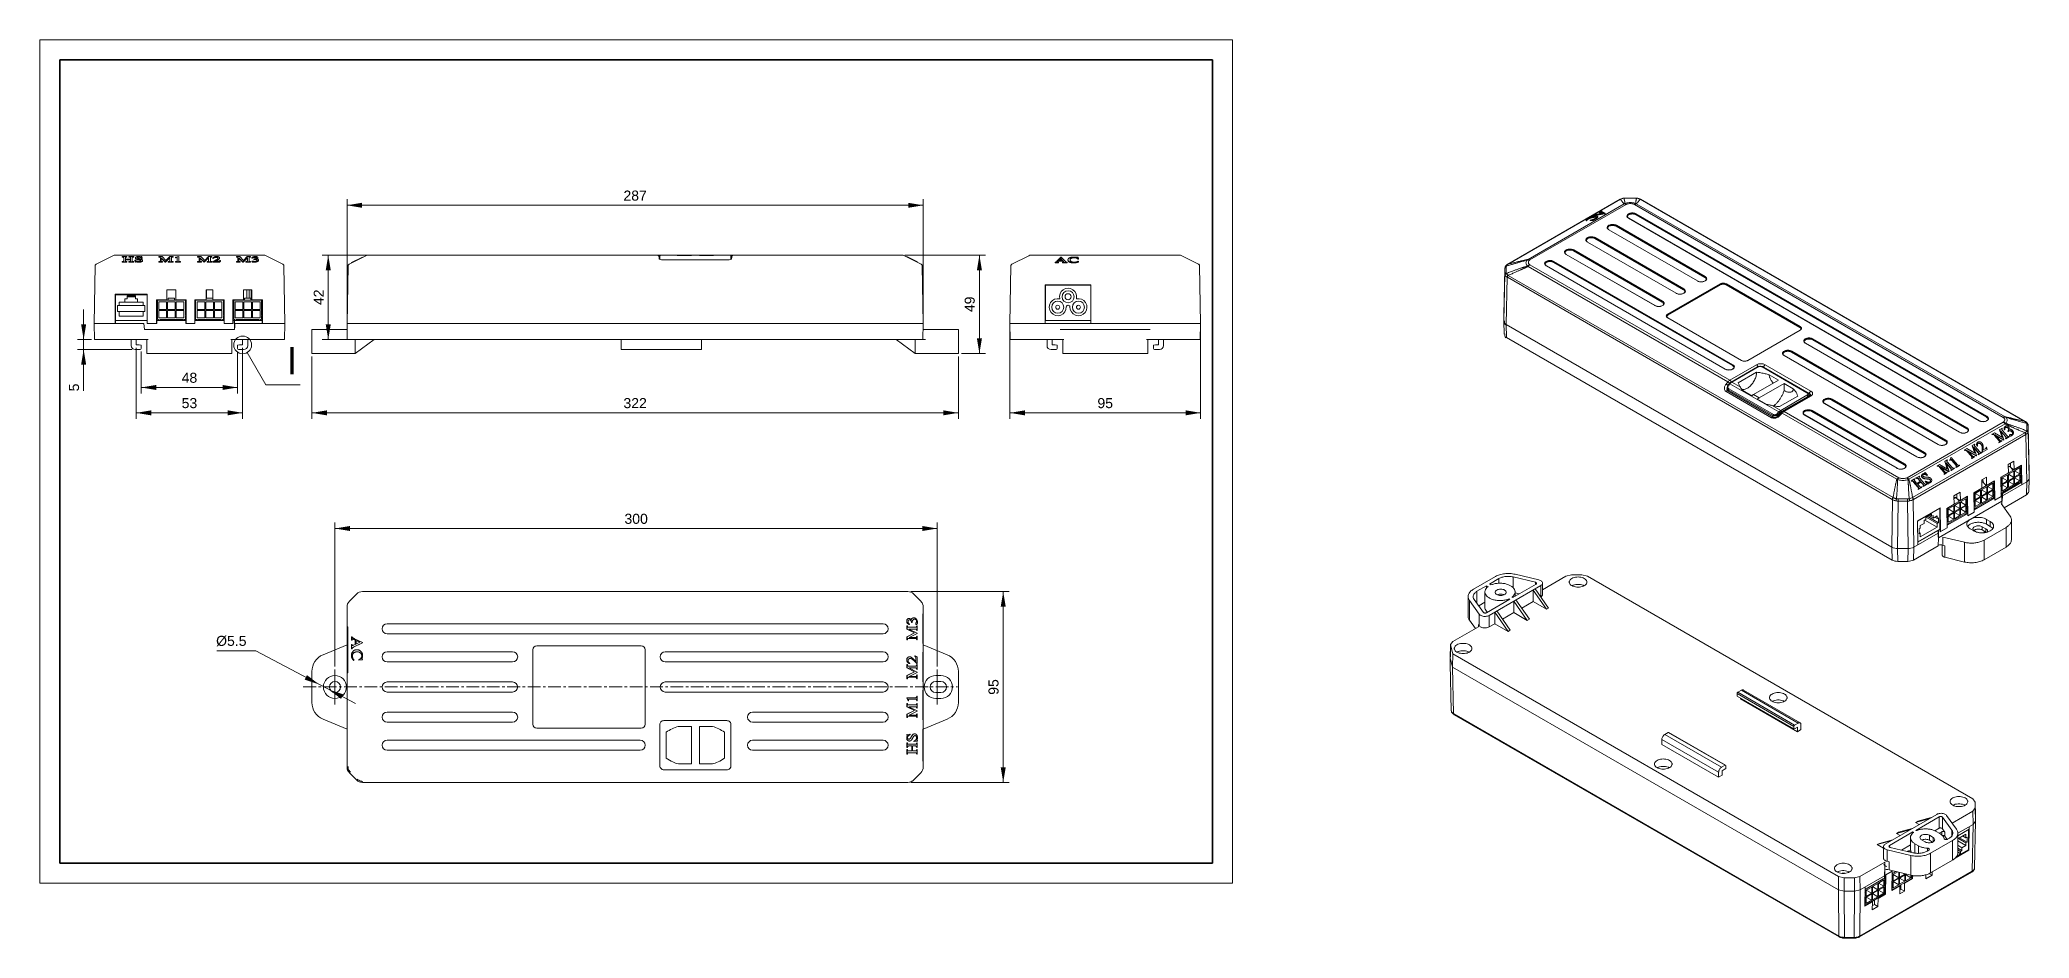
# Model space of a CAD drawing. Header units: millimetres. Extents: x -297 to 694, y -237 to 210.
import ezdxf

# ---------------------------------------------------------------- set-up
doc = ezdxf.new("R2010")
doc.units = ezdxf.units.MM
doc.linetypes.add('CENTER', pattern=[10.16, 6.35, -1.27, 1.27, -1.27])
doc.layers.get('0').update_dxf_attribs({"lineweight": 20})
for name, color, linetype, lineweight in [('EB0', 7, 'Continuous', 35), ('粗实线层', 7, 'Continuous', 35), ('细实线层', 7, 'Continuous', 18)]:
    doc.layers.add(name, color=color, linetype=linetype, lineweight=lineweight)
doc.styles.add('标准', font='')
doc.styles.get('标准').set_extended_font_data('arial')
doc.dimstyles.new('标准', dxfattribs={"dimscale": 1.5, "dimtxt": 3.333333, "dimasz": 5, "dimexe": 2, "dimexo": 1, "dimgap": 1.5, "dimtad": 1, "dimdec": 1, "dimdsep": 46, "dimtxsty": '标准', "dimcen": 2.5, "dimdle": 10, "dimclrd": 256, "dimclre": 256, "dimclrt": 7, "dimadec": 0, "dimazin": 0, "dimtfac": 0.714286, "dimtdec": 1, "dimtmove": 0, "dimatfit": 3, "dimfxl": 0, "dimtolj": 1, "dimarcsym": 0})

msp = doc.modelspace()

# ---------------------------------------------------------------- blocks, each defined once
blk = doc.blocks.new('*X4')
for points in [[(-153.32, 102.76), (-154.57, 95.26), (-152.07, 95.26)], [(-153.32, 60.76), (-154.57, 68.26), (-152.07, 68.26)]]:
    blk.add_hatch(color=256).paths.add_polyline_path(points, flags=0)
at = {"linetype": 'Continuous'}
for p, q in [((-71.97, 102.76), (-156.32, 102.76)), ((-71.97, 60.76), (-156.32, 60.76))]:
    blk.add_line(p, q, dxfattribs=at)
blk.add_line((-153.32, 60.76), (-153.32, 102.76))
at = {"color": 7, "linetype": 'Continuous', "insert": (-158.08, 81.76), "char_height": 5, "width": 14.6189, "attachment_point": 5, "rotation": 90, "style": '标准'}
blk.add_mtext('42', dxfattribs=at)
blk = doc.blocks.new('*X5')
for points in [[(-143.98, 127.58), (-136.48, 128.83), (-136.48, 126.33)], [(143.02, 127.58), (135.52, 128.83), (135.52, 126.33)]]:
    blk.add_hatch(color=256).paths.add_polyline_path(points, flags=0)
at = {"linetype": 'Continuous'}
for p, q in [((-143.98, 70.26), (-143.98, 130.58)), ((143.02, 70.26), (143.02, 130.58))]:
    blk.add_line(p, q, dxfattribs=at)
blk.add_line((-143.98, 127.58), (143.02, 127.58))
at = {"color": 7, "insert": (-0.48, 132.38), "char_height": 5, "width": 22.2637, "attachment_point": 5, "style": '标准'}
blk.add_mtext('287', dxfattribs=at)
blk = doc.blocks.new('*X6')
for points in [[(171, 102.76), (172.25, 95.26), (169.75, 95.26)], [(171, 53.76), (172.25, 61.26), (169.75, 61.26)]]:
    blk.add_hatch(color=256).paths.add_polyline_path(points, flags=0)
at = {"linetype": 'Continuous'}
for p, q in [((133.81, 102.76), (174, 102.76)), ((162.02, 53.76), (174, 53.76))]:
    blk.add_line(p, q, dxfattribs=at)
blk.add_line((171, 102.76), (171, 53.76))
at = {"color": 7, "linetype": 'Continuous', "insert": (166.19, 78.26), "char_height": 5, "width": 14.7409, "attachment_point": 5, "rotation": 90, "style": '标准'}
blk.add_mtext('49', dxfattribs=at)
blk = doc.blocks.new('*X7')
for points in [[(-161.48, 24.22), (-153.98, 25.47), (-153.98, 22.97)], [(160.52, 24.22), (153.02, 25.47), (153.02, 22.97)]]:
    blk.add_hatch(color=256).paths.add_polyline_path(points, flags=0)
at = {"linetype": 'Continuous'}
for p, q in [((-161.48, 52.26), (-161.48, 21.22)), ((160.52, 52.26), (160.52, 21.22))]:
    blk.add_line(p, q, dxfattribs=at)
blk.add_line((-161.48, 24.22), (160.52, 24.22))
at = {"color": 7, "linetype": 'Continuous', "insert": (-0.48, 29.03), "char_height": 5, "width": 21.9741, "attachment_point": 5, "style": '标准'}
blk.add_mtext('322', dxfattribs=at)
blk = doc.blocks.new('*X8')
for points in [[(-246.46, 36.86), (-238.96, 38.11), (-238.96, 35.61)], [(-198.46, 36.86), (-205.96, 38.11), (-205.96, 35.61)]]:
    blk.add_hatch(color=256).paths.add_polyline_path(points, flags=0)
at = {"linetype": 'Continuous'}
for p, q in [((-246.46, 54.76), (-246.46, 33.86)), ((-198.46, 54.76), (-198.46, 33.86))]:
    blk.add_line(p, q, dxfattribs=at)
blk.add_line((-246.46, 36.86), (-198.46, 36.86))
at = {"color": 7, "linetype": 'Continuous', "insert": (-222.46, 41.66), "char_height": 5, "width": 14.7409, "attachment_point": 5, "style": '标准'}
blk.add_mtext('48', dxfattribs=at)
blk = doc.blocks.new('*X9')
for points in [[(-248.96, 24.22), (-241.46, 25.47), (-241.46, 22.97)], [(-195.96, 24.22), (-203.46, 25.47), (-203.46, 22.97)]]:
    blk.add_hatch(color=256).paths.add_polyline_path(points, flags=0)
at = {"linetype": 'Continuous'}
for p, q in [((-248.96, 56.56), (-248.96, 21.22)), ((-195.96, 56.56), (-195.96, 21.22))]:
    blk.add_line(p, q, dxfattribs=at)
blk.add_line((-248.96, 24.22), (-195.96, 24.22))
at = {"color": 7, "linetype": 'Continuous', "insert": (-222.46, 29.03), "char_height": 5, "width": 14.3216, "attachment_point": 5, "style": '标准'}
blk.add_mtext('53', dxfattribs=at)
blk = doc.blocks.new('*X10')
for points in [[(186.15, 24.22), (193.65, 25.47), (193.65, 22.97)], [(281.15, 24.22), (273.65, 25.47), (273.65, 22.97)]]:
    blk.add_hatch(color=256).paths.add_polyline_path(points, flags=0)
at = {"linetype": 'Continuous'}
for p, q in [((186.15, 67.26), (186.15, 21.22)), ((281.15, 67.26), (281.15, 21.22))]:
    blk.add_line(p, q, dxfattribs=at)
blk.add_line((186.15, 24.22), (281.15, 24.22))
at = {"color": 7, "linetype": 'Continuous', "insert": (233.65, 29.03), "char_height": 5, "width": 14.3979, "attachment_point": 5, "style": '标准'}
blk.add_mtext('95', dxfattribs=at)
blk = doc.blocks.new('*X11')
for points in [[(-275.15, 60.76), (-273.9, 68.26), (-276.4, 68.26)], [(-275.15, 55.76), (-273.9, 48.26), (-276.4, 48.26)]]:
    blk.add_hatch(color=256).paths.add_polyline_path(points, flags=0)
blk.add_line((-275.15, 75.76), (-275.15, 35.2))
at = {"linetype": 'Continuous'}
for p, q in [((-271.32, 60.76), (-278.15, 60.76)), ((-250.96, 55.76), (-278.15, 55.76))]:
    blk.add_line(p, q, dxfattribs=at)
at = {"color": 7, "linetype": 'Continuous', "insert": (-279.91, 36.86), "char_height": 5, "width": 10, "attachment_point": 5, "rotation": 90, "style": '标准'}
blk.add_mtext('5', dxfattribs=at)
blk = doc.blocks.new('*X12')
at = {"layer": 'EB0', "linetype": 'Continuous', "lineweight": 18}
for p, q in [((2.23, -3.83), (11.58, -19.85)), ((11.58, -19.85), (28.72, -19.85))]:
    blk.add_line(p, q, dxfattribs=at)
blk.add_circle((0, 0), 4.43, dxfattribs=at)
at = {"layer": 'EB0', "linetype": 'Continuous', "lineweight": 18, "insert": (24.82, -7.86), "char_height": 13.486, "width": 7.7958, "attachment_point": 5, "line_spacing_factor": 1.107834, "style": '标准'}
blk.add_mtext('{\\T1.1;I}', dxfattribs=at)
blk = doc.blocks.new('*X13')
for points in [[(-157.87, -111.01), (-163.92, -106.4), (-165.08, -108.61)], [(-153.01, -113.58), (-145.8, -115.99), (-146.97, -118.2)]]:
    blk.add_hatch(color=256).paths.add_polyline_path(points, flags=0)
for q in [(-208.9, -94.37), (-139.75, -120.6)]:
    blk.add_line((-189.32, -94.37), q)
at = {"color": 7, "linetype": 'Continuous', "insert": (-201.61, -89.42), "char_height": 5, "width": 29.1692, "attachment_point": 5, "style": '标准'}
blk.add_mtext('%%C5.5', dxfattribs=at)
blk = doc.blocks.new('*X14')
for points in [[(-149.98, -33.38), (-142.48, -34.63), (-142.48, -32.13)], [(150.02, -33.38), (142.52, -34.63), (142.52, -32.13)]]:
    blk.add_hatch(color=256).paths.add_polyline_path(points, flags=0)
at = {"linetype": 'Continuous'}
for p, q in [((-149.98, -102.05), (-149.98, -30.38)), ((150.02, -102.05), (150.02, -30.38))]:
    blk.add_line(p, q, dxfattribs=at)
blk.add_line((150.02, -33.38), (-149.98, -33.38))
at = {"color": 7, "linetype": 'Continuous', "insert": (0.02, -28.58), "char_height": 5, "width": 22.0427, "attachment_point": 5, "style": '标准'}
blk.add_mtext('300', dxfattribs=at)
blk = doc.blocks.new('*X15')
for points in [[(182.85, -64.8), (184.1, -72.3), (181.6, -72.3)], [(182.85, -159.8), (184.1, -152.3), (181.6, -152.3)]]:
    blk.add_hatch(color=256).paths.add_polyline_path(points, flags=0)
at = {"linetype": 'Continuous'}
for p, q in [((136.87, -64.8), (185.85, -64.8)), ((136.87, -159.8), (185.85, -159.8))]:
    blk.add_line(p, q, dxfattribs=at)
blk.add_line((182.85, -64.8), (182.85, -159.8))
at = {"color": 7, "linetype": 'Continuous', "insert": (178.04, -112.3), "char_height": 5, "width": 14.3979, "attachment_point": 5, "rotation": 90, "style": '标准'}
blk.add_mtext('95', dxfattribs=at)
blk = doc.blocks.new('$CAXA_FRAME_13B17AC1$')
at = {"layer": '粗实线层'}
for p, q in [((-287, 200), (-287, -200)), ((287, 200), (-287, 200)), ((287, -200), (287, 200)), ((-287, -200), (287, -200))]:
    blk.add_line(p, q, dxfattribs=at)
at = {"layer": '细实线层'}
for p, q in [((297, 210), (-297, 210)), ((-297, 210), (-297, -210)), ((297, -210), (297, 210)), ((-297, -210), (297, -210))]:
    blk.add_line(p, q, dxfattribs=at)

# ---------------------------------------------------------------- dimensions: what is measured, and where the dimension line sits
dim = msp.add_linear_dim(base=(143.02, 127.58), p1=(-143.98, 68.76), p2=(143.02, 68.76), dimstyle='标准', override={"dimsah": 1, "dimtfill": 1, "dimtzin": 8})
dim.commit()
dim.dimension.update_dxf_attribs({"geometry": '*X5', "text_midpoint": (-0.48, 132.38)})
at = {"linetype": 'Continuous'}
for base, p1, p2, angle, picture, middle in [((-153.32, 102.76), (-70.47, 60.76), (-70.47, 102.76), 90, '*X4', (-158.08, 81.76)), ((171, 53.76), (132.31, 102.76), (160.52, 53.76), 270, '*X6', (166.19, 78.26)), ((182.85, -159.8), (135.37, -64.8), (135.37, -159.8), 270, '*X15', (178.04, -112.3))]:
    dim = msp.add_linear_dim(base=base, p1=p1, p2=p2, angle=angle, dimstyle='标准', override={"dimsah": 1, "dimtfill": 1, "dimtzin": 8}, dxfattribs=at)
    dim.commit()
    dim.dimension.update_dxf_attribs({"geometry": picture, "text_midpoint": middle})
dim = msp.add_linear_dim(base=(-275.15, 55.76), p1=(-269.82, 60.76), p2=(-249.46, 55.76), angle=270, dimstyle='标准', override={"dimsah": 1, "dimtfill": 1, "dimtzin": 8}, dxfattribs=at)
dim.commit()
dim.dimension.update_dxf_attribs({"geometry": '*X11', "text_midpoint": (-279.91, 36.86), "dimtype": 160})
for base, p1, p2, picture, middle in [((281.15, 24.22), (186.15, 68.76), (281.15, 68.76), '*X10', (233.65, 29.03)), ((-195.96, 24.22), (-248.96, 58.06), (-195.96, 58.06), '*X9', (-222.46, 29.03)), ((-198.46, 36.86), (-246.46, 56.26), (-198.46, 56.26), '*X8', (-222.46, 41.66)), ((160.52, 24.22), (-161.48, 53.76), (160.52, 53.76), '*X7', (-0.48, 29.03)), ((-149.98, -33.38), (150.02, -103.55), (-149.98, -103.55), '*X14', (0.02, -28.58))]:
    dim = msp.add_linear_dim(base=base, p1=p1, p2=p2, dimstyle='标准', override={"dimsah": 1, "dimtfill": 1, "dimtzin": 8}, dxfattribs=at)
    dim.commit()
    dim.dimension.update_dxf_attribs({"geometry": picture, "text_midpoint": middle})
dim = msp.add_diameter_dim_2p(p1=(-153.01, -113.58), p2=(-157.87, -111.01), dimstyle='标准', override={"dimtih": 1, "dimtoh": 1, "dimpost": '%%C<>', "dimsah": 1, "dimtmove": 2, "dimtfill": 1, "dimtzin": 8}, dxfattribs=at)
dim.commit()
dim.dimension.update_dxf_attribs({"geometry": '*X13', "text_midpoint": (-189.32, -94.37), "dimtype": 163})

# ---------------------------------------------------------------- linework, layer by layer
at = {"linetype": 'Continuous'}
for p, q in [((434.15, 98.27), (490.09, 130.56)), ((434.34, 98.31), (490.28, 130.61)), ((490.16, 130.6), (490.09, 130.56)), ((490.55, 130.79), (490.16, 130.6)), ((490.16, 130.6), (490.35, 130.65)), ((491.41, 131.06), (490.55, 130.79)), ((491.93, 131.13), (491.41, 131.06)), ((492.06, 131.14), (491.93, 131.13)), ((491.93, 131.13), (491.99, 131.11)), ((492.62, 131.16), (492.06, 131.14)), ((492.76, 131.17), (492.62, 131.16)), ((492.76, 131.17), (492.76, 131.14)), ((497.54, 131.17), (497.54, 131.14)), ((497.65, 131.16), (497.54, 131.17)), ((498.2, 131.14), (497.65, 131.16)), ((498.37, 131.13), (498.2, 131.14)), ((498.37, 131.13), (498.31, 131.11)), ((498.85, 131.07), (498.37, 131.13)), ((499.72, 130.81), (498.85, 131.07)), ((500.14, 130.6), (499.72, 130.81)), ((500.14, 130.6), (499.95, 130.65)), ((500.02, 130.61), (691.73, 19.93)), ((500.21, 130.56), (500.14, 130.6)), ((500.21, 130.56), (691.91, 19.89)), ((492.14, 128.29), (444.23, 100.63)), ((493.08, 128), (445.18, 100.35)), ((473.21, 120.06), (473.47, 120.13)), ((473.27, 119.87), (473.21, 120.06)), ((473.27, 119.87), (473.53, 119.95)), ((473.53, 119.95), (473.47, 120.13)), ((473.75, 120.32), (473.69, 120.5)), ((474.34, 120.75), (474.28, 120.93)), ((475.3, 120.2), (475.17, 120.11)), ((475.17, 120.11), (476.49, 120.14)), ((475.24, 119.93), (475.17, 120.11)), ((475.24, 119.93), (476.55, 119.96)), ((475.89, 121.38), (475.83, 121.57)), ((476.49, 120.14), (476.62, 120.22)), ((476.55, 119.96), (476.49, 120.14)), ((476.55, 119.96), (476.68, 120.03)), ((476.62, 120.22), (476.61, 120.24)), ((478.19, 123.31), (476.62, 122.4)), ((476.68, 122.22), (476.62, 122.4)), ((476.62, 122.4), (476.76, 122.4)), ((476.68, 120.03), (476.62, 120.22)), ((476.68, 122.22), (476.82, 122.22)), ((476.77, 120.2), (476.7, 120.38)), ((476.82, 122.22), (476.76, 122.4)), ((477.16, 122.38), (477.1, 122.56)), ((477.25, 120.42), (477.19, 120.6)), ((477.54, 121.61), (477.48, 121.79)), ((477.72, 122.71), (482.48, 123.6)), ((477.79, 122.53), (477.72, 122.71)), ((477.79, 122.53), (482.54, 123.41)), ((478.08, 120.84), (478.02, 121.02)), ((478.33, 123.31), (478.19, 123.31)), ((478.26, 121.59), (478.26, 121.56)), ((478.39, 123.13), (478.33, 123.31)), ((479.42, 123.31), (478.55, 123.14)), ((478.94, 121.87), (478.94, 121.98)), ((479, 121.8), (478.97, 121.88)), ((479.01, 121.69), (478.97, 121.79)), ((479.01, 121.69), (479, 121.8)), ((480.93, 124.17), (479.42, 123.31)), ((480.85, 124.85), (479.62, 124.14)), ((479.69, 123.96), (479.62, 124.14)), ((479.62, 124.14), (479.76, 124.14)), ((479.69, 123.96), (479.83, 123.96)), ((479.83, 123.96), (479.76, 124.14)), ((479.82, 123.38), (481.06, 124.1)), ((481.82, 123.74), (479.82, 123.38)), ((480.37, 123.48), (481.13, 123.92)), ((480.45, 124.19), (480.39, 124.38)), ((480.78, 124.1), (480.71, 124.28)), ((480.71, 124.28), (480.93, 124.17)), ((480.83, 124.63), (480.82, 124.65)), ((481, 124.85), (480.85, 124.85)), ((481.06, 124.67), (481, 124.85)), ((481.13, 123.92), (481.06, 124.1)), ((481.06, 124.1), (481.82, 123.74)), ((482.63, 123.68), (481.07, 124.46)), ((481.13, 123.92), (481.58, 123.7)), ((482.48, 123.6), (482.63, 123.68)), ((482.54, 123.41), (482.48, 123.6)), ((482.54, 123.41), (482.69, 123.5)), ((482.69, 123.5), (482.63, 123.68)), ((668.96, 20.28), (494.3, 121.12)), ((669.06, 20.29), (494.4, 121.13)), ((680.88, 21.96), (497.21, 128)), ((497.98, 123.08), (672.63, 22.24)), ((497.98, 123.08), (497.98, 122.83)), ((672.63, 22), (497.98, 122.83)), ((498.12, 123.32), (672.78, 22.49)), ((681.83, 22.25), (498.16, 128.29)), ((517.99, 83.76), (473.79, 109.28)), ((518.09, 83.77), (473.89, 109.29)), ((477.47, 111.24), (477.47, 110.99)), ((477.47, 111.24), (521.67, 85.72)), ((521.67, 85.48), (477.47, 110.99)), ((477.61, 111.48), (521.81, 85.97)), ((528.6, 89.89), (484.4, 115.4)), ((528.7, 89.9), (484.5, 115.41)), ((488.08, 117.36), (488.08, 117.12)), ((488.08, 117.36), (532.27, 91.85)), ((532.27, 91.6), (488.08, 117.12)), ((488.22, 117.61), (532.41, 92.09)), ((-260.59, 102.45), (-268.91, 98.29)), ((-259.25, 102.76), (-185.67, 102.76)), ((-253.59, 102.03), (-255.96, 102.03)), ((-255.96, 102.03), (-255.96, 101.76)), ((-255.96, 99.58), (-255.96, 99.3)), ((-255.96, 99.48), (-253.59, 99.48)), ((-255.96, 99.3), (-253.59, 99.3)), ((-255.22, 101.53), (-255.22, 99.99)), ((-254.33, 100.83), (-254.33, 101.53)), ((-251.85, 100.83), (-254.33, 100.83)), ((-254.33, 100.66), (-251.85, 100.66)), ((-254.33, 99.99), (-254.33, 100.66)), ((-254.33, 100.49), (-251.85, 100.49)), ((-253.59, 101.76), (-253.59, 102.03)), ((-253.59, 99.3), (-253.59, 99.58)), ((-250.22, 102.03), (-252.59, 102.03)), ((-252.59, 102.03), (-252.59, 101.76)), ((-252.59, 99.58), (-252.59, 99.3)), ((-252.59, 99.48), (-250.22, 99.48)), ((-252.59, 99.3), (-250.22, 99.3)), ((-251.85, 101.53), (-251.85, 100.83)), ((-251.85, 100.66), (-251.85, 99.99)), ((-250.96, 99.99), (-250.96, 101.53)), ((-250.22, 101.76), (-250.22, 102.03)), ((-250.22, 99.3), (-250.22, 99.58)), ((-249.41, 100.26), (-249.62, 100.26)), ((-249.62, 100.26), (-249.36, 99.44)), ((-249.62, 100.08), (-249.36, 99.26)), ((-249.36, 99.44), (-249.15, 99.44)), ((-249.36, 99.26), (-249.36, 99.44)), ((-249.36, 99.26), (-249.15, 99.26)), ((-249.15, 99.26), (-249.15, 99.44)), ((-246.17, 102.07), (-246.38, 102.07)), ((-246.21, 101.25), (-246, 101.25)), ((-246.21, 101.07), (-246.21, 101.25)), ((-246.21, 101.07), (-246, 101.07)), ((-246, 101.25), (-246.17, 102.07)), ((-246, 101.07), (-246, 101.25)), ((-236.06, 102.03), (-237.69, 102.03)), ((-237.69, 102.03), (-237.69, 101.76)), ((-237.69, 99.58), (-237.69, 99.3)), ((-237.69, 99.48), (-235.8, 99.48)), ((-237.69, 99.3), (-235.8, 99.3)), ((-236.96, 101.53), (-236.96, 99.99)), ((-236.54, 101.49), (-234.5, 99.48)), ((-236.54, 99.99), (-236.54, 101.49)), ((-236.54, 101.32), (-234.5, 99.3)), ((-234.18, 100.16), (-236.06, 102.03)), ((-235.8, 99.3), (-235.8, 99.58)), ((-234.5, 99.48), (-234.39, 99.48)), ((-234.5, 99.3), (-234.5, 99.48)), ((-234.5, 99.3), (-234.39, 99.3)), ((-234.39, 99.48), (-232.27, 101.61)), ((-234.39, 99.3), (-232.27, 101.44)), ((-234.39, 99.3), (-234.39, 99.48)), ((-232.3, 102.03), (-234.18, 100.16)), ((-233.01, 99.58), (-233.01, 99.3)), ((-233.01, 99.48), (-230.64, 99.48)), ((-233.01, 99.3), (-230.64, 99.3)), ((-230.64, 102.03), (-232.3, 102.03)), ((-232.27, 101.61), (-232.27, 99.99)), ((-231.38, 99.99), (-231.38, 101.53)), ((-230.64, 101.76), (-230.64, 102.03)), ((-230.64, 99.3), (-230.64, 99.58)), ((-227.79, 102.07), (-229.36, 101.7)), ((-229.36, 101.7), (-229.36, 101.45)), ((-229.33, 99.57), (-229.33, 99.3)), ((-229.33, 99.48), (-226.98, 99.48)), ((-229.33, 99.3), (-226.98, 99.3)), ((-228.51, 101.55), (-228.51, 99.88)), ((-227.79, 99.88), (-227.79, 102.07)), ((-226.98, 99.3), (-226.98, 99.57)), ((-216.74, 102.03), (-218.37, 102.03)), ((-218.37, 102.03), (-218.37, 101.76)), ((-218.37, 99.58), (-218.37, 99.3)), ((-218.37, 99.48), (-216.47, 99.48)), ((-218.37, 99.3), (-216.47, 99.3)), ((-217.63, 101.53), (-217.63, 99.99)), ((-217.21, 101.49), (-215.17, 99.48)), ((-217.21, 99.99), (-217.21, 101.49)), ((-217.21, 101.32), (-215.17, 99.3)), ((-214.85, 100.16), (-216.74, 102.03)), ((-216.47, 99.3), (-216.47, 99.58)), ((-215.17, 99.48), (-215.06, 99.48)), ((-215.17, 99.3), (-215.17, 99.48)), ((-215.17, 99.3), (-215.06, 99.3)), ((-215.06, 99.48), (-212.95, 101.61)), ((-215.06, 99.3), (-212.95, 101.44)), ((-215.06, 99.3), (-215.06, 99.48)), ((-212.97, 102.03), (-214.85, 100.16)), ((-213.68, 99.58), (-213.68, 99.3)), ((-213.68, 99.48), (-211.32, 99.48)), ((-213.68, 99.3), (-211.32, 99.3)), ((-211.32, 102.03), (-212.97, 102.03)), ((-212.95, 101.61), (-212.95, 99.99)), ((-212.05, 99.99), (-212.05, 101.53)), ((-211.32, 101.76), (-211.32, 102.03)), ((-211.32, 99.3), (-211.32, 99.58)), ((-210.09, 99.9), (-210.81, 99.54)), ((-210.81, 99.54), (-210.81, 99.3)), ((-210.81, 99.48), (-207.49, 99.48)), ((-210.81, 99.3), (-207.49, 99.3)), ((-210.8, 101.34), (-210.64, 101.31)), ((-210.8, 101.16), (-210.8, 101.34)), ((-210.8, 101.16), (-210.64, 101.13)), ((-210.64, 101.13), (-210.64, 101.31)), ((-210.02, 99.94), (-210.09, 99.9)), ((-208.23, 99.81), (-209.87, 99.81)), ((-207.49, 99.48), (-207.01, 100.02)), ((-207.49, 99.3), (-207.01, 99.84)), ((-207.49, 99.3), (-207.49, 99.48)), ((-207.01, 100.02), (-207.16, 100.05)), ((-207.01, 99.84), (-207.01, 100.02)), ((-197.41, 102.03), (-199.04, 102.03)), ((-199.04, 102.03), (-199.04, 101.76)), ((-199.04, 99.58), (-199.04, 99.3)), ((-199.04, 99.48), (-197.14, 99.48)), ((-199.04, 99.3), (-197.14, 99.3)), ((-198.3, 101.53), (-198.3, 99.99)), ((-197.88, 101.49), (-195.84, 99.48)), ((-197.88, 99.99), (-197.88, 101.49)), ((-197.88, 101.32), (-195.84, 99.3)), ((-195.52, 100.16), (-197.41, 102.03)), ((-197.14, 99.3), (-197.14, 99.58)), ((-195.84, 99.3), (-195.84, 99.48)), ((-195.84, 99.48), (-195.73, 99.48)), ((-195.84, 99.3), (-195.73, 99.3)), ((-195.73, 99.48), (-193.62, 101.61)), ((-195.73, 99.3), (-193.62, 101.44)), ((-195.73, 99.3), (-195.73, 99.48)), ((-193.65, 102.03), (-195.52, 100.16)), ((-194.36, 99.58), (-194.36, 99.3)), ((-194.36, 99.48), (-191.99, 99.48)), ((-194.36, 99.3), (-191.99, 99.3)), ((-191.99, 102.03), (-193.65, 102.03)), ((-193.62, 101.61), (-193.62, 99.99)), ((-192.73, 99.99), (-192.73, 101.53)), ((-191.99, 101.76), (-191.99, 102.03)), ((-191.99, 99.3), (-191.99, 99.58)), ((-191.34, 101.27), (-191.34, 101.45)), ((-191.34, 101.45), (-191.18, 101.42)), ((-191.34, 101.27), (-191.18, 101.24)), ((-191.18, 101.24), (-191.18, 101.42)), ((-190.39, 100.81), (-190.39, 100.55)), ((-190.39, 100.73), (-190.01, 100.73)), ((-190.39, 100.55), (-190.01, 100.55)), ((-184.33, 102.45), (-176.01, 98.29)), ((-134.61, 102.45), (-142.93, 98.29)), ((-141.78, 99.09), (-136.33, 101.81)), ((-141.69, 98.91), (-141.78, 99.09)), ((-140.67, 99.42), (-140.76, 99.6)), ((-140.5, 99.5), (-140.59, 99.68)), ((-138.06, 100.73), (-138.15, 100.9)), ((-138.03, 100.74), (-138.11, 100.92)), ((-136.24, 101.63), (-136.33, 101.81)), ((-133.27, 102.76), (132.31, 102.76)), ((11.47, 100.97), (11.44, 101.79)), ((11.48, 100.95), (11.46, 100.97)), ((11.78, 102.26), (11.81, 100.74)), ((13.51, 100.39), (13.37, 100.39)), ((45.54, 100.39), (13.51, 100.39)), ((27.52, 102.57), (21.05, 102.57)), ((27.52, 102.76), (27.52, 102.57)), ((31.52, 102.76), (31.52, 102.57)), ((31.52, 102.57), (38, 102.57)), ((45.74, 100.39), (45.54, 100.39)), ((47.24, 100.74), (47.26, 102.26)), ((47.6, 101.79), (47.58, 100.97)), ((133.66, 102.45), (141.97, 98.29)), ((134.76, 101.9), (134.85, 102.07)), ((134.84, 101.85), (134.93, 102.03)), ((134.85, 102.07), (135.12, 101.94)), ((135.03, 101.76), (135.12, 101.94)), ((135.16, 101.92), (140.12, 99.44)), ((139.75, 99.4), (139.84, 99.58)), ((139.95, 99.3), (140.04, 99.48)), ((140.03, 99.26), (140.12, 99.44)), ((195.52, 102.45), (187.2, 98.29)), ((196.86, 102.76), (270.44, 102.76)), ((208.65, 99.23), (208.65, 98.95)), ((208.65, 99.13), (210.39, 99.13)), ((211.51, 101.81), (209.62, 99.77)), ((210.05, 99.73), (210.31, 100.01)), ((210.05, 99.55), (210.31, 99.83)), ((210.31, 100.01), (212.43, 100.01)), ((210.31, 99.83), (210.31, 100.01)), ((210.31, 99.83), (212.43, 99.83)), ((210.39, 98.95), (210.39, 99.23)), ((210.49, 100.2), (211.38, 101.17)), ((212.25, 100.2), (210.49, 100.2)), ((210.66, 100.2), (211.38, 100.99)), ((211.38, 101.17), (212.25, 100.2)), ((211.38, 100.99), (211.38, 101.17)), ((211.38, 100.99), (212.09, 100.2)), ((211.72, 101.81), (211.51, 101.81)), ((213.89, 99.54), (211.72, 101.81)), ((212.42, 99.23), (212.42, 98.95)), ((212.42, 99.13), (214.65, 99.13)), ((212.43, 100.01), (212.83, 99.59)), ((212.43, 99.83), (212.43, 100.01)), ((212.43, 99.83), (212.83, 99.41)), ((214.65, 98.95), (214.65, 99.23)), ((220.19, 101.81), (220, 101.81)), ((220.05, 100.9), (220.27, 100.92)), ((220.05, 100.73), (220.05, 100.9)), ((220.05, 100.73), (220.27, 100.74)), ((220.27, 100.92), (220.19, 101.81)), ((220.39, 99.6), (220.21, 99.68)), ((220.27, 100.74), (220.27, 100.92)), ((220.39, 99.42), (220.39, 99.6)), ((271.78, 102.45), (280.1, 98.29)), ((456.97, 99.4), (456.97, 99.15)), ((456.97, 99.4), (546.06, 47.96)), ((546.06, 47.72), (456.97, 99.15)), ((457.11, 99.64), (546.2, 48.21)), ((507.38, 77.64), (463.19, 103.15)), ((507.48, 77.65), (463.29, 103.16)), ((466.87, 105.11), (466.87, 104.87)), ((466.87, 105.11), (511.06, 79.6)), ((511.06, 79.35), (466.87, 104.87)), ((467.01, 105.36), (511.2, 79.84)), ((-269.46, 97.41), (-269.96, 68.76)), ((-175.46, 97.41), (-174.96, 68.76)), ((-143.48, 97.41), (-143.98, 68.76)), ((142.52, 97.41), (143.02, 68.76)), ((186.65, 97.41), (186.15, 68.76)), ((208.65, 98.95), (210.39, 98.95)), ((212.42, 98.95), (214.65, 98.95)), ((280.65, 97.41), (281.15, 68.76)), ((432.72, 96.11), (432.22, 72.89)), ((432.72, 93.34), (432.22, 69.9)), ((432.72, 96.09), (432.72, 96.11)), ((433.05, 97.24), (432.89, 96.91)), ((433.6, 97.89), (433.05, 97.24)), ((433.89, 91.78), (433.39, 68.27)), ((434.08, 98.23), (433.6, 97.89)), ((625.65, -18.93), (433.95, 91.75)), ((434.15, 98.27), (434.09, 98.23)), ((434.15, 98.27), (434.34, 98.31)), ((626.04, -17.99), (434.34, 92.69)), ((444.23, 97.16), (543.8, 39.67)), ((445.18, 97.96), (544.74, 40.48)), ((542.38, 46), (453.29, 97.44)), ((542.48, 46.01), (453.39, 97.45)), ((532.27, 91.85), (532.27, 91.6)), ((-243.46, 83.26), (-259.46, 83.26)), ((-259.46, 68.76), (-259.46, 83.26)), ((-243.56, 82.96), (-259.36, 82.96)), ((-259.36, 82.96), (-259.36, 68.76)), ((-253.51, 80.96), (-254.66, 80.96)), ((-254.66, 80.96), (-254.66, 79.26)), ((-253.51, 82.49), (-249.41, 82.49)), ((-253.51, 80.96), (-253.51, 82.49)), ((-253.51, 81.96), (-249.41, 81.96)), ((-249.41, 82.49), (-249.41, 80.96)), ((-248.26, 80.96), (-249.41, 80.96)), ((-248.26, 79.26), (-248.26, 80.96)), ((-243.56, 82.96), (-243.56, 68.76)), ((-243.46, 68.76), (-243.46, 83.26)), ((-233.67, 80.56), (-238.81, 80.56)), ((-238.81, 68.76), (-238.81, 80.56)), ((-238.41, 80.36), (-224.51, 80.36)), ((-238.41, 70.66), (-238.41, 80.36)), ((-237.66, 79.56), (-233.86, 79.56)), ((-237.66, 75.76), (-237.66, 79.56)), ((-236.81, 80.36), (-236.8, 80.56)), ((-233.86, 79.56), (-233.86, 75.76)), ((-229.25, 85.56), (-233.67, 85.56)), ((-233.67, 85.56), (-233.67, 80.56)), ((-233.36, 79.56), (-229.56, 79.56)), ((-233.36, 75.76), (-233.36, 79.56)), ((-233.06, 81.36), (-229.86, 81.36)), ((-233.06, 80.36), (-233.06, 81.36)), ((-229.86, 81.36), (-229.86, 80.36)), ((-229.56, 79.56), (-229.56, 75.76)), ((-229.25, 85.56), (-229.25, 80.56)), ((-224.11, 80.56), (-229.25, 80.56)), ((-229.06, 79.56), (-225.26, 79.56)), ((-229.06, 75.76), (-229.06, 79.56)), ((-225.26, 79.56), (-225.26, 75.76)), ((-224.51, 80.36), (-224.51, 72.86)), ((-224.11, 68.76), (-224.11, 80.56)), ((-214.16, 80.56), (-219.81, 80.56)), ((-219.81, 68.76), (-219.81, 80.56)), ((-219.41, 80.36), (-205.51, 80.36)), ((-219.41, 70.66), (-219.41, 80.36)), ((-218.66, 79.56), (-214.86, 79.56)), ((-218.66, 75.76), (-218.66, 79.56)), ((-216.16, 80.36), (-216.16, 80.56)), ((-215.21, 80.36), (-215.21, 80.56)), ((-214.86, 79.56), (-214.86, 75.76)), ((-214.36, 75.76), (-214.36, 79.56)), ((-214.36, 79.56), (-210.56, 79.56)), ((-214.16, 85.56), (-214.16, 80.56)), ((-210.76, 85.56), (-214.16, 85.56)), ((-214.06, 80.36), (-214.06, 81.36)), ((-214.06, 81.36), (-210.86, 81.36)), ((-213.96, 81.36), (-213.96, 85.56)), ((-210.86, 81.36), (-210.86, 80.36)), ((-210.76, 85.56), (-210.76, 80.56)), ((-205.11, 80.56), (-210.76, 80.56)), ((-210.56, 79.56), (-210.56, 75.76)), ((-210.06, 75.76), (-210.06, 79.56)), ((-210.06, 79.56), (-206.26, 79.56)), ((-206.26, 79.56), (-206.26, 75.76)), ((-205.51, 80.36), (-205.51, 72.86)), ((-205.11, 68.76), (-205.11, 80.56)), ((-200.81, 68.76), (-200.81, 80.56)), ((-195.46, 80.56), (-200.81, 80.56)), ((-200.41, 70.66), (-200.41, 80.36)), ((-200.41, 80.36), (-186.51, 80.36)), ((-199.66, 75.76), (-199.66, 79.56)), ((-199.66, 79.56), (-195.86, 79.56)), ((-195.86, 79.56), (-195.86, 75.76)), ((-195.46, 85.56), (-195.46, 80.56)), ((-191.46, 85.56), (-195.46, 85.56)), ((-195.36, 75.76), (-195.36, 79.56)), ((-195.36, 79.56), (-191.56, 79.56)), ((-195.06, 80.36), (-195.06, 81.36)), ((-195.06, 81.36), (-191.86, 81.36)), ((-193.96, 81.36), (-193.96, 85.56)), ((-192.71, 81.36), (-192.71, 85.56)), ((-191.86, 81.36), (-191.86, 80.36)), ((-191.76, 80.36), (-191.76, 85.56)), ((-191.56, 79.56), (-191.56, 75.76)), ((-191.46, 85.56), (-191.46, 80.56)), ((-186.11, 80.56), (-191.46, 80.56)), ((-191.06, 75.76), (-191.06, 79.56)), ((-191.06, 79.56), (-187.26, 79.56)), ((-187.26, 79.56), (-187.26, 75.76)), ((-186.96, 80.36), (-186.96, 80.56)), ((-186.51, 80.36), (-186.51, 72.86)), ((-186.11, 68.76), (-186.11, 80.56)), ((203.75, 88.01), (226.55, 88.01)), ((203.75, 68.76), (203.75, 88.01)), ((226.4, 87.76), (203.9, 87.76)), ((203.9, 87.76), (203.9, 70.26)), ((226.4, 70.26), (226.4, 87.76)), ((226.55, 68.76), (226.55, 88.01)), ((511.06, 79.6), (511.06, 79.35)), ((513.75, 73.31), (539.91, 88.42)), ((513.89, 73.07), (540.05, 88.17)), ((540.05, 87.93), (513.89, 72.82)), ((521.67, 85.72), (521.67, 85.48)), ((540.05, 88.17), (540.05, 87.93)), ((542.88, 88.17), (542.88, 87.93)), ((542.88, 88.17), (579.65, 66.94)), ((579.65, 66.7), (542.88, 87.93)), ((543.02, 88.42), (579.79, 67.19)), ((-259.36, 77.76), (-259.46, 77.76)), ((-243.46, 70.26), (-259.46, 70.26)), ((-244.66, 77.66), (-258.26, 77.66)), ((-258.26, 77.66), (-258.26, 74.66)), ((-244.66, 74.66), (-258.26, 74.66)), ((-245.51, 79.26), (-257.41, 79.26)), ((-257.41, 79.26), (-257.41, 77.66)), ((-257.41, 74.66), (-257.41, 72.36)), ((-257.41, 72.36), (-245.51, 72.36)), ((-245.51, 77.66), (-245.51, 79.26)), ((-245.51, 72.36), (-245.51, 74.66)), ((-244.66, 74.66), (-244.66, 77.66)), ((-243.46, 77.76), (-243.56, 77.76)), ((-238.81, 70.26), (-224.11, 70.26)), ((-238.71, 70.26), (-238.71, 68.76)), ((-237.86, 70.66), (-238.41, 70.66)), ((-237.86, 70.26), (-237.86, 70.66)), ((-233.86, 75.76), (-237.66, 75.76)), ((-237.66, 75.26), (-233.86, 75.26)), ((-237.66, 71.46), (-237.66, 75.26)), ((-233.86, 71.46), (-237.66, 71.46)), ((-225.66, 70.66), (-237.26, 70.66)), ((-237.26, 70.66), (-237.26, 70.26)), ((-236.26, 70.66), (-236.26, 70.26)), ((-235.16, 70.66), (-235.16, 70.26)), ((-234.14, 70.26), (-234.14, 70.66)), ((-233.86, 75.26), (-233.86, 71.46)), ((-229.56, 75.76), (-233.36, 75.76)), ((-233.36, 75.26), (-229.56, 75.26)), ((-233.36, 71.46), (-233.36, 75.26)), ((-229.56, 71.46), (-233.36, 71.46)), ((-233.04, 70.26), (-233.04, 70.66)), ((-232.01, 70.66), (-232.01, 70.26)), ((-230.91, 70.66), (-230.91, 70.26)), ((-229.89, 70.26), (-229.89, 70.66)), ((-229.56, 75.26), (-229.56, 71.46)), ((-225.26, 75.76), (-229.06, 75.76)), ((-229.06, 75.26), (-225.26, 75.26)), ((-229.06, 71.46), (-229.06, 75.26)), ((-225.26, 71.46), (-229.06, 71.46)), ((-228.79, 70.26), (-228.79, 70.66)), ((-227.76, 70.66), (-227.76, 70.26)), ((-226.66, 70.66), (-226.66, 70.26)), ((-225.66, 70.26), (-225.66, 70.66)), ((-225.26, 75.26), (-225.26, 71.46)), ((-225.06, 70.66), (-225.06, 70.26)), ((-224.51, 70.66), (-225.06, 70.66)), ((-224.51, 72.86), (-224.11, 72.86)), ((-224.51, 72.46), (-224.51, 70.66)), ((-224.11, 72.46), (-224.51, 72.46)), ((-224.21, 70.26), (-224.21, 68.76)), ((-205.11, 70.26), (-219.81, 70.26)), ((-219.71, 70.26), (-219.71, 68.76)), ((-218.86, 70.66), (-219.41, 70.66)), ((-218.86, 70.26), (-218.86, 70.66)), ((-214.86, 75.76), (-218.66, 75.76)), ((-218.66, 71.46), (-218.66, 75.26)), ((-218.66, 75.26), (-214.86, 75.26)), ((-214.86, 71.46), (-218.66, 71.46)), ((-218.26, 70.66), (-218.26, 70.26)), ((-206.66, 70.66), (-218.26, 70.66)), ((-217.26, 70.66), (-217.26, 70.26)), ((-216.16, 70.66), (-216.16, 70.26)), ((-215.36, 70.26), (-215.36, 70.66)), ((-215.21, 70.26), (-215.21, 70.66)), ((-215.14, 70.26), (-215.14, 70.66)), ((-214.86, 75.26), (-214.86, 71.46)), ((-210.56, 75.76), (-214.36, 75.76)), ((-214.36, 71.46), (-214.36, 75.26)), ((-214.36, 75.26), (-210.56, 75.26)), ((-210.56, 71.46), (-214.36, 71.46)), ((-214.04, 70.26), (-214.04, 70.66)), ((-213.96, 70.26), (-213.96, 70.66)), ((-213.01, 70.66), (-213.01, 70.26)), ((-211.91, 70.66), (-211.91, 70.26)), ((-210.89, 70.26), (-210.89, 70.66)), ((-210.56, 75.26), (-210.56, 71.46)), ((-206.26, 75.76), (-210.06, 75.76)), ((-210.06, 71.46), (-210.06, 75.26)), ((-210.06, 75.26), (-206.26, 75.26)), ((-206.26, 71.46), (-210.06, 71.46)), ((-209.79, 70.26), (-209.79, 70.66)), ((-208.76, 70.66), (-208.76, 70.26)), ((-207.66, 70.66), (-207.66, 70.26)), ((-206.66, 70.26), (-206.66, 70.66)), ((-206.26, 75.26), (-206.26, 71.46)), ((-206.06, 70.66), (-206.06, 70.26)), ((-205.51, 70.66), (-206.06, 70.66)), ((-205.51, 72.86), (-205.11, 72.86)), ((-205.51, 72.46), (-205.51, 70.66)), ((-205.11, 72.46), (-205.51, 72.46)), ((-205.21, 70.26), (-205.21, 68.76)), ((-186.11, 70.26), (-200.81, 70.26)), ((-200.71, 70.26), (-200.71, 68.76)), ((-199.86, 70.66), (-200.41, 70.66)), ((-200.1, 70.26), (-200.1, 68.78)), ((-199.86, 70.26), (-199.86, 70.66)), ((-195.86, 75.76), (-199.66, 75.76)), ((-199.66, 71.46), (-199.66, 75.26)), ((-199.66, 75.26), (-195.86, 75.26)), ((-195.86, 71.46), (-199.66, 71.46)), ((-199.26, 70.66), (-199.26, 70.26)), ((-187.66, 70.66), (-199.26, 70.66)), ((-198.26, 70.66), (-198.26, 70.26)), ((-197.16, 70.66), (-197.16, 70.26)), ((-196.14, 70.26), (-196.14, 70.66)), ((-195.86, 75.26), (-195.86, 71.46)), ((-191.56, 75.76), (-195.36, 75.76)), ((-195.36, 71.46), (-195.36, 75.26)), ((-195.36, 75.26), (-191.56, 75.26)), ((-191.56, 71.46), (-195.36, 71.46)), ((-195.04, 70.26), (-195.04, 70.66)), ((-194.01, 70.66), (-194.01, 70.26)), ((-192.91, 70.66), (-192.91, 70.26)), ((-192.71, 70.26), (-192.71, 70.66)), ((-192.56, 70.26), (-192.56, 70.66)), ((-191.89, 70.26), (-191.89, 70.66)), ((-191.56, 75.26), (-191.56, 71.46)), ((-187.26, 75.76), (-191.06, 75.76)), ((-191.06, 71.46), (-191.06, 75.26)), ((-191.06, 75.26), (-187.26, 75.26)), ((-187.26, 71.46), (-191.06, 71.46)), ((-190.79, 70.26), (-190.79, 70.66)), ((-189.76, 70.66), (-189.76, 70.26)), ((-188.66, 70.66), (-188.66, 70.26)), ((-187.66, 70.26), (-187.66, 70.66)), ((-187.26, 75.26), (-187.26, 71.46)), ((-187.06, 70.66), (-187.06, 70.26)), ((-186.51, 70.66), (-187.06, 70.66)), ((-186.96, 70.26), (-186.96, 70.66)), ((-186.51, 72.86), (-186.11, 72.86)), ((-186.51, 72.46), (-186.51, 70.66)), ((-186.11, 72.46), (-186.51, 72.46)), ((-186.21, 70.26), (-186.21, 68.76)), ((203.9, 73.26), (203.75, 73.26)), ((203.9, 72.26), (203.75, 72.26)), ((203.75, 70.66), (203.9, 70.66)), ((226.5, 70.26), (203.8, 70.26)), ((203.8, 68.76), (203.8, 70.26)), ((226.55, 73.26), (226.4, 73.26)), ((226.55, 72.26), (226.4, 72.26)), ((226.4, 70.66), (226.55, 70.66)), ((226.5, 68.76), (226.5, 70.26)), ((432.22, 72.89), (432.22, 69.9)), ((432.22, 69.9), (432.36, 63.37)), ((550.52, 50.29), (513.75, 71.52)), ((550.62, 50.3), (513.85, 71.53)), ((513.89, 73.07), (513.89, 72.82)), ((-269.96, 68.76), (-245.14, 68.76)), ((-269.96, 68.76), (-269.82, 60.76)), ((-243.01, 60.76), (-269.82, 60.76)), ((-251.46, 60.76), (-251.46, 57.76)), ((-248.96, 58.06), (-248.96, 60.76)), ((-200.1, 65.76), (-244.82, 65.76)), ((-243.63, 53.76), (-243.63, 60.76)), ((-238.71, 68.76), (-243.56, 68.76)), ((-219.71, 68.76), (-224.21, 68.76)), ((-200.71, 68.76), (-205.21, 68.76)), ((-175.1, 60.76), (-201.92, 60.76)), ((-201.3, 53.76), (-201.3, 60.76)), ((-200.1, 68.78), (-200.1, 65.76)), ((-199.78, 68.76), (-174.96, 68.76)), ((-195.96, 60.76), (-195.96, 58.06)), ((-193.46, 57.76), (-193.46, 60.76)), ((-174.96, 68.76), (-175.1, 60.76)), ((-143.93, 65.76), (-161.48, 65.76)), ((-161.48, 65.76), (-161.48, 53.76)), ((-143.84, 60.76), (-145.07, 60.76)), ((-143.98, 68.76), (143.02, 68.76)), ((-143.98, 68.76), (-143.84, 60.76)), ((-143.84, 60.76), (142.88, 60.76)), ((-139.98, 53.76), (-130.48, 60.76)), ((-139.98, 53.76), (-139.98, 60.76)), ((-7.48, 60.76), (-7.48, 55.76)), ((32.52, 60.76), (32.52, 55.76)), ((129.52, 60.76), (139.02, 53.76)), ((139.02, 53.76), (139.02, 60.76)), ((143.02, 68.76), (142.88, 60.76)), ((142.97, 65.76), (160.52, 65.76)), ((144.12, 60.76), (142.97, 60.76)), ((160.52, 53.76), (160.52, 65.76)), ((186.15, 68.76), (186.29, 60.76)), ((186.15, 68.76), (281.15, 68.76)), ((186.29, 60.76), (211.26, 60.76)), ((204.65, 57.76), (204.65, 60.76)), ((207.15, 60.76), (207.15, 58.06)), ((213.1, 60.76), (211.26, 60.76)), ((211.29, 65.76), (256.01, 65.76)), ((212.48, 53.76), (212.48, 60.76)), ((256.04, 60.76), (254.19, 60.76)), ((254.82, 53.76), (254.82, 60.76)), ((256.04, 60.76), (281.01, 60.76)), ((260.15, 58.06), (260.15, 60.76)), ((262.65, 60.76), (262.65, 57.76)), ((281.15, 68.76), (281.01, 60.76)), ((433.39, 68.27), (625.5, -42.65)), ((433.39, 68.27), (433.53, 61.77)), ((433.53, 61.77), (625.56, -49.1)), ((579.69, 65.4), (553.53, 50.3)), ((579.79, 65.39), (553.63, 50.29)), ((579.65, 66.94), (579.65, 66.7)), ((586.01, 60.82), (662.73, 16.53)), ((586.01, 60.82), (586.01, 60.57)), ((662.73, 16.28), (586.01, 60.57)), ((586.15, 61.06), (662.88, 16.77)), ((-249.46, 55.76), (-246.96, 55.76)), ((-247.46, 58.06), (-248.96, 58.06)), ((-246.46, 57.89), (-247.46, 58.06)), ((-246.46, 56.26), (-246.46, 57.89)), ((-201.3, 53.76), (-243.63, 53.76)), ((-197.46, 58.06), (-198.46, 57.89)), ((-198.46, 57.89), (-198.46, 56.26)), ((-197.96, 55.76), (-195.46, 55.76)), ((-195.96, 58.06), (-197.46, 58.06)), ((-155.92, 53.76), (-161.48, 53.76)), ((-139.98, 53.76), (-155.92, 53.76)), ((32.52, 55.76), (-7.48, 55.76)), ((160.52, 53.76), (139.02, 53.76)), ((209.15, 55.76), (206.65, 55.76)), ((207.15, 58.06), (208.65, 58.06)), ((209.65, 57.89), (208.65, 58.06)), ((209.65, 57.89), (209.65, 56.26)), ((217.6, 53.76), (212.48, 53.76)), ((249.7, 53.76), (217.6, 53.76)), ((254.82, 53.76), (249.7, 53.76)), ((258.65, 58.06), (257.65, 57.89)), ((257.65, 56.26), (257.65, 57.89)), ((260.65, 55.76), (258.15, 55.76)), ((258.65, 58.06), (260.15, 58.06)), ((648.45, 8.44), (571.73, 52.74)), ((648.55, 8.45), (571.83, 52.75)), ((575.41, 54.7), (652.13, 10.4)), ((575.41, 54.7), (575.41, 54.45)), ((652.13, 10.16), (575.41, 54.45)), ((575.55, 54.94), (652.27, 10.65)), ((659.06, 14.57), (582.34, 58.86)), ((659.16, 14.58), (582.44, 58.87)), ((542.84, 38.55), (543.8, 39.67)), ((544.74, 40.48), (558.08, 48.19)), ((558.54, 47.12), (545.43, 39.55)), ((558.79, 47.1), (545.68, 39.53)), ((546.06, 47.96), (546.06, 47.71)), ((548.88, 39.15), (558.07, 44.45)), ((556.46, 33.31), (568.93, 40.51)), ((558.87, 47.27), (558.54, 47.12)), ((583.17, 34.24), (560.91, 47.1)), ((583.42, 34.27), (561.16, 47.12)), ((561.62, 46.98), (584.35, 33.86)), ((561.62, 46.98), (561.62, 46.86)), ((562.32, 48.19), (585.06, 35.06)), ((568.93, 40.51), (564.34, 43.16)), ((565.55, 21.82), (542.9, 34.89)), ((543.32, 35.9), (543.32, 35.91)), ((543.4, 36.7), (543.43, 35.5)), ((543.71, 35.21), (543.63, 35.27)), ((566.36, 22.14), (543.71, 35.21)), ((544.52, 38.77), (543.94, 38.1)), ((543.99, 35.73), (566.21, 22.9)), ((543.99, 35.73), (544.01, 35.04)), ((544.74, 38.72), (544.16, 38.05)), ((544.18, 36.22), (566.41, 23.39)), ((569.12, 24.65), (544.74, 38.72)), ((545.68, 39.53), (549.89, 37.1)), ((555.72, 32.72), (551.14, 35.37)), ((556.46, 33.31), (559.29, 31.67)), ((558.55, 31.09), (563.12, 28.44)), ((559.29, 31.67), (571.76, 38.87)), ((569.41, 27.3), (578.6, 32.61)), ((570.07, 25.45), (583.17, 33.02)), ((570.42, 24.83), (583.53, 32.4)), ((584.56, 32.66), (571.22, 24.96)), ((585.06, 32.61), (571.72, 24.91)), ((571.76, 35.33), (571.76, 38.87)), ((571.76, 38.87), (576.35, 36.22)), ((583.53, 32.4), (583.52, 32.06)), ((584.11, 33.19), (584.09, 32.39)), ((584.35, 33.86), (584.29, 32.51)), ((584.81, 32.84), (584.56, 32.66)), ((595.56, 30.81), (641.52, 4.28)), ((595.56, 30.81), (595.56, 30.57)), ((641.52, 4.03), (595.56, 30.57)), ((595.7, 31.06), (641.66, 4.52)), ((565.86, 27.88), (570.07, 25.45)), ((566.21, 22.9), (566.21, 22.22)), ((568.53, 23.98), (569.12, 24.65)), ((569.04, 23.5), (569.63, 24.16)), ((569.04, 23.5), (569.04, 22.81)), ((570.33, 24.22), (569.35, 23.11)), ((570.77, 24.1), (569.79, 22.99)), ((570.42, 24.31), (570.33, 24.22)), ((570.82, 24.68), (570.42, 24.31)), ((570.77, 24.1), (627.9, -8.88)), ((571.22, 24.96), (570.82, 24.68)), ((571.72, 24.91), (628.85, -8.08)), ((627.94, -3.4), (581.98, 23.14)), ((628.04, -3.39), (582.08, 23.15)), ((585.66, 25.1), (631.62, -1.44)), ((585.66, 25.1), (585.66, 24.85)), ((631.62, -1.68), (585.66, 24.85)), ((585.8, 25.34), (631.76, -1.19)), ((637.84, 2.32), (591.88, 28.85)), ((637.94, 2.33), (591.98, 28.86)), ((672.63, 22.24), (672.63, 22)), ((691.91, 19.89), (691.73, 19.93)), ((691.98, 19.85), (691.91, 19.89)), ((692.43, 19.53), (691.98, 19.85)), ((632.98, -8.08), (680.88, 19.58)), ((633.93, -8.88), (681.83, 18.77)), ((691.73, 14.31), (635.79, -17.99)), ((692.12, 13.36), (636.18, -18.93)), ((652.13, 10.4), (652.13, 10.16)), ((662.73, 16.53), (662.73, 16.28)), ((675.28, 13.54), (675.34, 13.65)), ((675.28, 13.54), (675.42, 13.38)), ((676.5, 14.31), (675.34, 13.65)), ((675.34, 13.65), (675.48, 13.49)), ((675.42, 13.38), (675.48, 13.49)), ((675.93, 13.48), (675.99, 13.59)), ((680.48, 12.02), (676.5, 14.31)), ((676.52, 13.01), (676.58, 13.12)), ((676.52, 13.01), (678.69, 10.5)), ((676.58, 13.12), (678.76, 10.61)), ((676.92, 13.24), (681.21, 10.78)), ((679.05, 10.78), (676.92, 13.24)), ((677.17, 12.95), (681.15, 10.67)), ((678.69, 10.5), (678.76, 10.61)), ((678.95, 9.48), (680.29, 10.25)), ((678.95, 9.41), (680.23, 10.14)), ((679.07, 9.89), (679.11, 9.97)), ((679.11, 9.97), (679.08, 9.88)), ((679.09, 15.74), (679.15, 15.85)), ((679.09, 15.74), (680.36, 12.09)), ((680.33, 16.53), (679.15, 15.85)), ((679.15, 15.85), (680.48, 12.02)), ((679.77, 15.18), (682.07, 12.52)), ((681.29, 10.83), (679.77, 15.18)), ((679.88, 14.87), (682, 12.41)), ((680.29, 10.25), (680.16, 10.41)), ((680.46, 16.37), (680.33, 16.53)), ((682.7, 12.89), (680.52, 15.4)), ((681.15, 10.67), (681.21, 10.78)), ((681.21, 10.78), (681.29, 10.83)), ((681.23, 10.72), (681.29, 10.83)), ((681.55, 15.72), (681.62, 15.83)), ((681.55, 15.72), (681.71, 15.74)), ((681.62, 15.83), (681.77, 15.85)), ((681.71, 15.74), (681.77, 15.85)), ((681.75, 16.54), (681.81, 16.68)), ((682, 12.41), (682.07, 12.52)), ((682.06, 11.44), (682.13, 11.55)), ((682.06, 11.44), (682.2, 11.28)), ((682.13, 11.55), (682.26, 11.39)), ((682.2, 11.28), (682.26, 11.39)), ((682.26, 11.39), (683.94, 12.36)), ((682.26, 11.32), (683.88, 12.25)), ((682.34, 11.85), (682.4, 11.96)), ((682.73, 16.93), (682.79, 17.04)), ((683.13, 15.07), (683.19, 15.18)), ((683.13, 15.07), (683.24, 14.94)), ((683.19, 15.18), (683.3, 15.05)), ((683.24, 14.94), (683.3, 15.05)), ((683.28, 16.6), (683.35, 16.71)), ((683.3, 15.05), (683.57, 15.2)), ((683.3, 14.98), (683.5, 15.1)), ((683.94, 12.36), (683.8, 12.51)), ((683.99, 13.03), (684.05, 13.13)), ((684.08, 12.82), (684.15, 12.93)), ((684.4, 15.21), (684.47, 15.32)), ((684.51, 12.65), (684.58, 12.76)), ((685.12, 12.87), (685.19, 12.98)), ((685.28, 14.67), (685.34, 14.78)), ((692.18, 13.4), (692.68, -10.12)), ((692.99, 18.89), (692.43, 19.53)), ((693.17, 18.53), (692.99, 18.89)), ((693.35, 17.73), (693.85, -5.5)), ((693.35, 17.73), (693.35, 17.7)), ((693.35, 14.96), (693.85, -8.48)), ((641.52, 4.28), (641.52, 4.03)), ((651.76, -0.04), (651.82, 0.07)), ((652.99, 0.75), (651.82, 0.07)), ((651.82, 0.07), (653.15, -3.76)), ((653.13, 0.59), (652.99, 0.75)), ((654.89, 1.87), (654.31, 0.62)), ((654.31, 0.62), (654.37, 0.73)), ((654.31, 0.62), (654.41, 0.5)), ((654.95, 1.98), (654.37, 0.73)), ((654.37, 0.73), (654.47, 0.61)), ((654.41, 0.5), (654.47, 0.61)), ((654.58, 0.75), (654.65, 0.86)), ((654.72, 0.88), (654.79, 0.99)), ((654.89, 1.87), (654.95, 1.98)), ((658.06, -1.61), (654.95, 1.98)), ((655.13, 0.71), (655.19, 0.82)), ((655.13, 0.71), (657.49, -2.02)), ((655.19, 0.82), (657.55, -1.91)), ((661.61, 5.65), (661.68, 5.76)), ((661.61, 5.65), (661.75, 5.49)), ((662.83, 6.42), (661.68, 5.76)), ((661.68, 5.76), (661.81, 5.6)), ((661.75, 5.49), (661.81, 5.6)), ((662.26, 5.59), (662.33, 5.7)), ((666.82, 4.13), (662.83, 6.42)), ((662.85, 5.12), (662.92, 5.23)), ((662.85, 5.12), (665.03, 2.61)), ((662.92, 5.23), (665.09, 2.72)), ((663.26, 5.35), (667.55, 2.89)), ((665.39, 2.89), (663.26, 5.35)), ((663.51, 5.06), (667.48, 2.78)), ((665.03, 2.61), (665.09, 2.72)), ((665.09, 1.64), (665.15, 1.75)), ((665.09, 1.64), (665.22, 1.48)), ((665.15, 1.75), (665.29, 1.59)), ((665.22, 1.48), (665.29, 1.59)), ((665.28, 1.51), (666.56, 2.25)), ((665.29, 1.59), (666.63, 2.36)), ((665.4, 2), (665.45, 2.08)), ((665.45, 2.08), (665.41, 1.99)), ((665.42, 7.85), (665.49, 7.96)), ((665.42, 7.85), (666.69, 4.2)), ((666.66, 8.64), (665.49, 7.96)), ((665.49, 7.96), (666.82, 4.13)), ((666.1, 7.29), (668.4, 4.63)), ((667.62, 2.94), (666.1, 7.29)), ((666.21, 6.98), (668.34, 4.52)), ((666.63, 2.36), (666.49, 2.52)), ((666.8, 8.48), (666.66, 8.64)), ((669.03, 5), (666.86, 7.51)), ((667.48, 2.78), (667.55, 2.89)), ((667.55, 2.89), (667.62, 2.94)), ((667.56, 2.83), (667.62, 2.94)), ((667.95, 7.6), (668.01, 7.71)), ((667.95, 7.6), (668.11, 7.62)), ((668.01, 7.71), (668.17, 7.73)), ((668.11, 7.62), (668.17, 7.73)), ((668.34, 4.52), (668.4, 4.63)), ((668.4, 3.55), (668.46, 3.66)), ((668.4, 3.55), (668.53, 3.39)), ((668.46, 3.66), (668.6, 3.5)), ((668.53, 3.39), (668.6, 3.5)), ((668.59, 3.43), (670.21, 4.36)), ((668.6, 3.5), (670.27, 4.47)), ((668.67, 3.96), (668.74, 4.07)), ((669.14, 8.98), (669.2, 9.09)), ((669.85, 8.5), (669.91, 8.61)), ((670.27, 4.47), (670.14, 4.62)), ((670.19, 7.99), (670.25, 8.1)), ((670.36, 7.48), (670.43, 7.59)), ((670.46, 6.67), (670.53, 6.78)), ((670.48, 5.54), (670.48, 4.66)), ((670.48, 4.66), (670.55, 4.77)), ((670.48, 4.66), (670.57, 4.57)), ((670.54, 5.65), (670.55, 4.77)), ((670.55, 4.77), (670.63, 4.68)), ((670.57, 4.57), (672.91, 5.92)), ((670.57, 4.57), (670.63, 4.68)), ((670.63, 4.68), (672.98, 6.03)), ((671.98, 6.27), (670.82, 5.6)), ((672.35, 6.98), (672.41, 7.09)), ((672.56, 7.1), (672.41, 7.09)), ((672.98, 6.03), (672.56, 7.1)), ((678.75, 9.53), (678.82, 9.64)), ((678.75, 9.53), (678.89, 9.37)), ((678.82, 9.64), (678.95, 9.48)), ((678.89, 9.37), (678.95, 9.48)), ((686.22, 0.11), (683.39, -1.52)), ((686.22, 0.11), (686.28, -4.01)), ((631.62, -1.44), (631.62, -1.68)), ((635.03, -9.7), (635.09, -9.59)), ((635.03, -9.7), (635.17, -9.86)), ((636.77, -8.62), (635.09, -9.59)), ((635.09, -9.59), (635.23, -9.75)), ((635.17, -9.86), (635.23, -9.75)), ((635.77, -9.78), (635.83, -9.67)), ((636.9, -8.78), (636.77, -8.62)), ((637.95, -10.89), (636.96, -9.75)), ((637.41, -8.32), (637.48, -8.21)), ((637.41, -8.32), (637.55, -8.48)), ((639.15, -7.24), (637.48, -8.21)), ((637.48, -8.21), (637.61, -8.37)), ((637.55, -8.48), (637.61, -8.37)), ((639.7, -9.88), (637.95, -10.89)), ((638.16, -8.41), (638.22, -8.3)), ((638.65, -8.85), (638.72, -8.74)), ((638.65, -8.85), (639.61, -9.95)), ((638.72, -8.74), (639.7, -9.88)), ((638.98, -7.76), (639.02, -7.65)), ((639.29, -7.4), (639.15, -7.24)), ((641.52, -10.89), (639.35, -8.38)), ((640.2, -7.12), (640.26, -7.01)), ((640.57, -8.02), (640.63, -7.92)), ((641.19, -8.5), (641.26, -8.39)), ((641.75, -5.72), (641.81, -5.61)), ((641.79, -6.43), (641.85, -6.32)), ((641.96, -5.53), (641.81, -5.61)), ((641.85, -5.85), (641.83, -5.89)), ((641.83, -5.89), (641.85, -5.85)), ((641.95, -8.68), (642.01, -8.57)), ((643.24, -6.8), (641.96, -5.53)), ((642.02, -10), (642.08, -9.89)), ((642.23, -9.8), (642.08, -9.89)), ((642.08, -9.89), (643.43, -11.13)), ((642.79, -8.72), (642.85, -8.61)), ((643.03, -7), (643.09, -6.89)), ((643.03, -7), (643.18, -6.91)), ((643.09, -6.89), (643.24, -6.8)), ((643.61, -8.78), (643.67, -8.67)), ((644.12, -8.92), (644.18, -8.81)), ((644.42, -9.17), (644.48, -9.06)), ((645.16, -9.93), (645.29, -9.59)), ((647.95, -2.24), (648.01, -2.13)), ((647.95, -2.24), (648.08, -2.4)), ((649.16, -1.47), (648.01, -2.13)), ((648.01, -2.13), (648.14, -2.29)), ((648.08, -2.4), (648.14, -2.29)), ((648.6, -2.3), (648.66, -2.19)), ((653.15, -3.76), (649.16, -1.47)), ((649.19, -2.77), (649.25, -2.66)), ((649.19, -2.77), (651.36, -5.28)), ((649.25, -2.66), (651.42, -5.17)), ((649.59, -2.54), (653.88, -5)), ((651.72, -5), (649.59, -2.54)), ((649.84, -2.83), (653.82, -5.11)), ((651.36, -5.28), (651.42, -5.17)), ((651.42, -6.25), (651.48, -6.14)), ((651.42, -6.25), (651.56, -6.41)), ((651.48, -6.14), (651.62, -6.3)), ((651.56, -6.41), (651.62, -6.3)), ((651.62, -6.3), (652.96, -5.53)), ((651.62, -6.38), (652.9, -5.64)), ((651.74, -5.89), (651.78, -5.81)), ((651.78, -5.81), (651.75, -5.9)), ((651.76, -0.04), (653.02, -3.69)), ((652.43, -0.6), (654.73, -3.26)), ((653.96, -4.95), (652.43, -0.6)), ((652.54, -0.91), (654.67, -3.37)), ((652.96, -5.53), (652.82, -5.37)), ((655.37, -2.9), (653.19, -0.38)), ((653.82, -5.11), (653.88, -5)), ((653.88, -5), (653.96, -4.95)), ((653.89, -5.06), (653.96, -4.95)), ((654.67, -3.37), (654.73, -3.26)), ((654.73, -4.34), (654.79, -4.23)), ((654.73, -4.34), (654.87, -4.5)), ((654.79, -4.23), (654.93, -4.39)), ((654.87, -4.5), (654.93, -4.39)), ((654.93, -4.39), (656.61, -3.42)), ((654.93, -4.46), (656.54, -3.53)), ((655.01, -3.93), (655.07, -3.82)), ((656.61, -3.42), (656.47, -3.27)), ((657.34, -2.84), (657.4, -2.73)), ((657.34, -2.84), (657.47, -2.99)), ((657.4, -2.73), (657.54, -2.89)), ((657.47, -2.99), (657.54, -2.89)), ((657.49, -2.02), (657.55, -1.91)), ((657.54, -2.89), (659.2, -1.93)), ((657.54, -2.96), (659.13, -2.04)), ((657.76, -2.42), (657.74, -2.46)), ((657.74, -2.46), (657.76, -2.42)), ((659.2, -1.93), (659.06, -1.77)), ((666.45, -15.54), (676.28, -9.87)), ((672.57, -7.77), (670.17, -9.15)), ((670.17, -9.15), (670.23, -13.27)), ((670.83, -8.77), (670.85, -10.35)), ((672.57, -7.77), (672.63, -11.89)), ((676.62, -9.58), (672.63, -11.89)), ((676.2, -9.82), (676.28, -9.87)), ((676.28, -9.87), (676.28, -15.99)), ((676.77, -19.3), (676.62, -9.58)), ((683.45, -5.64), (679.67, -7.82)), ((679.81, -17.54), (679.67, -7.82)), ((679.81, -7.74), (679.88, -7.79)), ((679.88, -7.79), (689.71, -2.11)), ((679.88, -15.71), (679.88, -7.79)), ((680.41, -8.13), (683.1, -6.58)), ((683.1, -9.68), (680.41, -8.13)), ((680.41, -11.24), (680.41, -8.13)), ((683.1, -9.68), (680.41, -11.24)), ((683.1, -6.58), (683.1, -9.68)), ((683.39, -1.52), (683.45, -5.64)), ((683.4, -2.49), (683.81, -2.25)), ((683.41, -2.89), (684.16, -2.46)), ((683.66, -5.6), (683.44, -5.37)), ((683.45, -6.38), (686.14, -4.83)), ((683.66, -5.6), (683.45, -5.48)), ((686.14, -7.93), (683.45, -6.38)), ((683.45, -9.48), (683.45, -6.38)), ((686.14, -7.93), (683.45, -9.48)), ((683.45, -9.89), (686.14, -8.34)), ((686.14, -11.44), (683.45, -9.89)), ((683.45, -12.99), (683.45, -9.89)), ((684.16, -2.46), (683.81, -2.25)), ((684.16, -2.46), (685.93, -4.29)), ((684.48, -0.89), (684.51, -2.82)), ((684.87, -3.19), (686.28, -4.01)), ((686.14, -4.83), (686.14, -7.93)), ((686.14, -8.34), (686.14, -11.44)), ((690.06, -1.82), (686.28, -4.01)), ((686.49, -4.62), (689.18, -3.07)), ((689.18, -6.17), (686.49, -4.62)), ((686.49, -7.72), (686.49, -4.62)), ((689.18, -6.17), (686.49, -7.72)), ((686.49, -8.13), (689.18, -6.58)), ((689.18, -9.68), (686.49, -8.13)), ((686.49, -11.24), (686.49, -8.13)), ((689.18, -9.68), (686.49, -11.24)), ((689.18, -3.07), (689.18, -6.17)), ((689.18, -6.58), (689.18, -9.68)), ((689.64, -2.07), (689.71, -2.11)), ((689.71, -2.11), (689.71, -8.23)), ((689.99, -8.07), (689.71, -7.91)), ((689.71, -8.23), (689.99, -8.07)), ((689.99, -8.4), (689.71, -8.56)), ((689.71, -8.56), (689.71, -10.03)), ((689.99, -8.07), (689.99, -8.4)), ((690.21, -11.54), (690.06, -1.82)), ((693.85, -8.48), (693.71, -15.01)), ((693.85, -8.48), (693.85, -5.5)), ((625.71, -18.97), (625.5, -42.65)), ((628.54, -19.72), (628.33, -43.32)), ((633.29, -19.72), (633.5, -43.32)), ((636.12, -18.97), (636.33, -42.65)), ((636.27, -10.23), (636.33, -10.12)), ((636.27, -10.23), (638.44, -12.74)), ((636.33, -10.12), (638.51, -12.63)), ((638.18, -11.16), (639.94, -10.15)), ((639.14, -12.26), (638.18, -11.16)), ((638.21, -11.22), (639.87, -10.26)), ((638.44, -12.74), (638.51, -12.63)), ((638.5, -13.71), (638.57, -13.6)), ((638.5, -13.71), (638.64, -13.87)), ((638.57, -13.6), (638.7, -13.76)), ((638.64, -13.87), (638.7, -13.76)), ((638.7, -13.76), (640.38, -12.79)), ((638.7, -13.83), (640.32, -12.9)), ((638.87, -13.25), (638.83, -13.36)), ((639.87, -10.26), (640.83, -11.36)), ((639.94, -10.15), (640.89, -11.25)), ((640.38, -12.79), (640.24, -12.63)), ((640.83, -11.36), (640.89, -11.25)), ((640.89, -12.33), (640.95, -12.22)), ((640.89, -12.33), (641.02, -12.49)), ((640.95, -12.22), (641.09, -12.38)), ((641.02, -12.49), (641.09, -12.38)), ((641.09, -12.38), (642.76, -11.41)), ((641.09, -12.46), (642.7, -11.52)), ((641.18, -11.93), (641.25, -11.82)), ((642.02, -10), (643.36, -11.24)), ((642.76, -11.41), (642.63, -11.26)), ((643.36, -11.24), (643.43, -11.13)), ((643.36, -11.24), (643.51, -11.16)), ((643.43, -11.13), (643.57, -11.05)), ((643.52, -10.79), (643.56, -10.72)), ((643.91, -10.76), (643.97, -10.65)), ((680.27, -19.68), (648.66, -37.94)), ((653.01, -23.3), (662.84, -17.62)), ((659.49, -15.32), (656.37, -17.12)), ((656.37, -17.12), (656.43, -21.24)), ((656.39, -18.09), (656.94, -17.77)), ((656.39, -18.49), (657.29, -17.97)), ((657.29, -17.97), (656.94, -17.77)), ((657.29, -17.97), (659.06, -19.81)), ((657.75, -16.32), (657.78, -18.41)), ((657.78, -18.41), (659.55, -19.44)), ((659.49, -15.32), (659.55, -19.44)), ((663.19, -17.34), (659.55, -19.44)), ((659.62, -20.13), (662.31, -18.58)), ((662.31, -18.58), (662.31, -21.69)), ((662.77, -17.58), (662.84, -17.62)), ((662.84, -17.62), (662.84, -23.75)), ((663.34, -27.05), (663.19, -17.34)), ((670.23, -13.27), (666.23, -15.58)), ((666.38, -25.3), (666.23, -15.58)), ((666.37, -15.5), (666.45, -15.54)), ((676.66, -18.09), (666.41, -24.01)), ((666.45, -23.46), (666.45, -15.54)), ((666.98, -15.89), (669.66, -14.34)), ((669.66, -17.44), (666.98, -15.89)), ((666.98, -18.99), (666.98, -15.89)), ((669.66, -17.44), (666.98, -18.99)), ((666.98, -19.4), (669.66, -17.85)), ((669.66, -20.95), (666.98, -19.4)), ((666.98, -22.5), (666.98, -19.4)), ((675.46, -18.26), (667.26, -22.99)), ((669.66, -14.34), (669.66, -17.44)), ((669.66, -17.85), (669.66, -20.95)), ((670.02, -14.13), (672.7, -12.58)), ((672.7, -15.69), (670.02, -14.13)), ((670.02, -17.24), (670.02, -14.13)), ((672.7, -15.69), (670.02, -17.24)), ((670.02, -17.64), (672.7, -16.09)), ((672.7, -19.2), (670.02, -17.64)), ((670.02, -20.75), (670.02, -17.64)), ((672.7, -19.2), (670.02, -20.75)), ((670.18, -10.12), (670.37, -10.01)), ((670.19, -10.53), (670.72, -10.21)), ((670.23, -13.36), (670.19, -13.31)), ((670.23, -13.36), (670.19, -13.34)), ((670.72, -10.21), (670.37, -10.01)), ((670.72, -10.21), (672.49, -12.05)), ((671.97, -11.5), (672.63, -11.89)), ((672.7, -12.58), (672.7, -15.69)), ((672.7, -16.09), (672.7, -19.2)), ((673.06, -12.38), (675.75, -10.83)), ((675.75, -13.93), (673.06, -12.38)), ((673.06, -15.48), (673.06, -12.38)), ((675.75, -13.93), (673.06, -15.48)), ((673.06, -15.89), (675.75, -14.34)), ((675.75, -17.44), (673.06, -15.89)), ((673.06, -18.99), (673.06, -15.89)), ((675.75, -17.44), (673.06, -18.99)), ((675.46, -18.58), (675.18, -18.42)), ((675.46, -18.58), (675.46, -18.26)), ((675.89, -18.34), (675.46, -18.58)), ((675.75, -10.83), (675.75, -13.93)), ((675.75, -14.34), (675.75, -17.44)), ((676.28, -17.79), (675.89, -18.01)), ((675.89, -18.01), (675.89, -18.34)), ((676.2, -17.83), (676.66, -18.09)), ((676.56, -15.83), (676.28, -15.66)), ((676.28, -15.99), (676.56, -15.83)), ((676.56, -16.15), (676.28, -16.32)), ((676.28, -16.32), (676.28, -17.79)), ((676.56, -15.83), (676.56, -16.15)), ((679.84, -17.48), (676.66, -19.32)), ((676.66, -18.09), (676.66, -19.32)), ((676.77, -19.3), (676.7, -19.26)), ((676.77, -19.3), (679.81, -17.54)), ((679.78, -15.65), (679.88, -15.71)), ((679.79, -16.22), (679.84, -16.26)), ((679.84, -16.26), (680.27, -16.01)), ((679.84, -16.26), (679.84, -17.48)), ((680.27, -15.48), (679.88, -15.71)), ((680.27, -15.81), (679.99, -15.64)), ((680.26, -21.52), (680.27, -19.69)), ((680.27, -15.81), (680.27, -15.48)), ((680.7, -15.56), (680.27, -15.81)), ((680.27, -16.01), (680.27, -17.22)), ((680.27, -17.22), (680.27, -19.68)), ((680.41, -11.64), (683.1, -10.09)), ((683.1, -13.19), (680.41, -11.64)), ((680.41, -14.75), (680.41, -11.64)), ((683.1, -13.19), (680.41, -14.75)), ((680.54, -17.12), (692.68, -10.12)), ((680.54, -15.9), (690.13, -10.36)), ((680.54, -15.9), (680.54, -17.12)), ((688.9, -10.5), (680.7, -15.24)), ((680.7, -15.24), (680.7, -15.56)), ((681.36, -23.06), (692.54, -16.61)), ((683.1, -10.09), (683.1, -13.19)), ((686.14, -11.44), (683.45, -12.99)), ((688.9, -10.83), (688.61, -10.66)), ((688.9, -10.83), (688.9, -10.5)), ((689.32, -10.58), (688.9, -10.83)), ((689.71, -10.03), (689.32, -10.26)), ((689.32, -10.26), (689.32, -10.58)), ((689.64, -10.07), (690.13, -10.36)), ((690.13, -10.36), (690.13, -11.58)), ((690.21, -11.54), (690.17, -11.52)), ((692.68, -10.12), (692.54, -16.61)), ((649.47, -23.01), (638.16, -29.54)), ((638.34, -41.49), (638.16, -29.54)), ((649.37, -23.28), (638.2, -29.73)), ((642.33, -28.97), (641.52, -29.44)), ((641.52, -29.44), (641.52, -30.83)), ((647.99, -32.73), (641.91, -29.22)), ((642.33, -27.72), (645.23, -26.05)), ((642.33, -28.97), (642.33, -27.72)), ((642.46, -27.66), (647.99, -30.85)), ((648.59, -30.5), (643.06, -27.31)), ((646.05, -28.22), (643.76, -26.9)), ((645.23, -27.3), (644.15, -26.68)), ((645.23, -26.05), (645.23, -27.3)), ((646.05, -26.83), (645.23, -27.3)), ((646.05, -28.22), (646.05, -26.83)), ((647.99, -27.1), (646.05, -28.22)), ((646.86, -27.75), (647.99, -28.4)), ((647.99, -28.4), (647.99, -27.1)), ((648.59, -28.05), (647.99, -28.4)), ((648.59, -30.5), (648.59, -28.05)), ((649.19, -23.17), (649.37, -23.28)), ((649.37, -23.28), (649.37, -33.65)), ((649.65, -34.95), (649.47, -23.01)), ((656.43, -21.24), (652.8, -23.34)), ((652.94, -33.06), (652.8, -23.34)), ((652.94, -23.26), (653.01, -23.3)), ((652.97, -31.77), (663.23, -25.85)), ((653.01, -31.22), (653.01, -23.3)), ((653.54, -23.65), (656.23, -22.09)), ((656.23, -25.2), (653.54, -23.65)), ((653.54, -26.75), (653.54, -23.65)), ((656.23, -25.2), (653.54, -26.75)), ((653.54, -27.16), (656.23, -25.61)), ((656.23, -28.71), (653.54, -27.16)), ((653.54, -30.26), (653.54, -27.16)), ((656.23, -28.71), (653.54, -30.26)), ((662.03, -26.01), (653.83, -30.75)), ((656.23, -22.09), (656.23, -25.2)), ((656.23, -25.61), (656.23, -28.71)), ((656.79, -21.11), (656.42, -20.73)), ((656.79, -21.11), (656.43, -20.9)), ((656.58, -21.89), (659.27, -20.34)), ((659.27, -23.44), (656.58, -21.89)), ((656.58, -24.99), (656.58, -21.89)), ((659.27, -23.44), (656.58, -24.99)), ((656.58, -25.4), (659.27, -23.85)), ((659.27, -26.95), (656.58, -25.4)), ((656.58, -28.5), (656.58, -25.4)), ((659.27, -26.95), (656.58, -28.5)), ((659.27, -20.34), (659.27, -23.44)), ((659.27, -23.85), (659.27, -26.95)), ((662.31, -21.69), (659.62, -20.13)), ((659.62, -23.24), (659.62, -20.13)), ((662.31, -21.69), (659.62, -23.24)), ((659.62, -23.65), (662.31, -22.09)), ((662.31, -25.2), (659.62, -23.65)), ((659.62, -26.75), (659.62, -23.65)), ((662.31, -25.2), (659.62, -26.75)), ((662.03, -26.34), (661.74, -26.18)), ((662.03, -26.34), (662.03, -26.01)), ((662.45, -26.1), (662.03, -26.34)), ((662.31, -22.09), (662.31, -25.2)), ((662.84, -25.54), (662.45, -25.77)), ((662.45, -25.77), (662.45, -26.1)), ((662.77, -25.59), (663.23, -25.85)), ((663.12, -23.58), (662.84, -23.42)), ((662.84, -23.75), (663.12, -23.58)), ((663.12, -23.91), (662.84, -24.07)), ((662.84, -24.07), (662.84, -25.54)), ((663.12, -23.58), (663.12, -23.91)), ((666.41, -25.24), (663.23, -27.07)), ((663.23, -25.85), (663.23, -27.07)), ((663.34, -27.05), (663.26, -27.01)), ((663.34, -27.05), (666.38, -25.3)), ((666.35, -23.4), (666.45, -23.46)), ((666.36, -23.98), (666.41, -24.01)), ((666.41, -24.01), (666.41, -25.24)), ((666.84, -23.24), (666.45, -23.46)), ((666.84, -23.56), (666.55, -23.4)), ((666.84, -23.56), (666.84, -23.24)), ((667.26, -23.32), (666.84, -23.56)), ((669.66, -20.95), (666.98, -22.5)), ((667.26, -22.99), (667.26, -23.32)), ((674.44, -29.87), (672.6, -28.81)), ((672.6, -28.81), (672.6, -31.26)), ((679.84, -20.94), (684.3, -27.15)), ((684.98, -38.94), (684.98, -29.14)), ((636.33, -42.65), (648.47, -35.64)), ((649.37, -33.65), (638.32, -40.03)), ((638.41, -40.22), (648.47, -34.41)), ((639.58, -33.26), (638.98, -33.61)), ((638.98, -33.61), (638.98, -36.06)), ((638.98, -35.36), (639.58, -35.71)), ((638.98, -36.06), (639.58, -35.71)), ((641.52, -30.83), (639.58, -31.95)), ((639.58, -31.95), (639.58, -33.26)), ((639.58, -37.59), (647.99, -32.73)), ((639.58, -35.71), (639.58, -37.59)), ((647.99, -30.85), (648.59, -30.5)), ((647.99, -32.73), (647.99, -30.85)), ((648.47, -35.64), (648.47, -34.41)), ((648.66, -37.94), (648.57, -42)), ((648.61, -35.54), (648.61, -34.31)), ((649.55, -33.75), (648.75, -34.21)), ((648.75, -35.43), (648.75, -34.21)), ((648.75, -35.64), (648.75, -35.43)), ((649.37, -33.65), (649.55, -33.75)), ((652.97, -32.99), (649.55, -34.97)), ((649.55, -33.75), (649.55, -34.97)), ((649.65, -34.95), (649.58, -34.91)), ((649.65, -34.95), (652.94, -33.06)), ((650.84, -37.69), (650.75, -41.75)), ((661.6, -40.26), (650.84, -37.69)), ((652.91, -31.16), (653.01, -31.22)), ((652.92, -31.74), (652.97, -31.77)), ((652.97, -31.77), (652.97, -32.99)), ((653.4, -30.99), (653.01, -31.22)), ((653.4, -31.32), (653.12, -31.16)), ((653.4, -31.32), (653.4, -30.99)), ((653.83, -31.08), (653.4, -31.32)), ((653.83, -30.75), (653.83, -31.08)), ((664.47, -33.51), (666.31, -34.57)), ((666.8, -34.03), (666.8, -34.78)), ((672.32, -33.55), (670.48, -32.48)), ((670.48, -32.48), (670.48, -34.12)), ((672.32, -35.18), (670.48, -34.12)), ((671.41, -39.13), (682.35, -32.82)), ((671.41, -39.13), (671.41, -48.93)), ((671.47, -34.69), (671.47, -35.44)), ((672.32, -33.55), (672.32, -35.18)), ((672.39, -35.24), (672.39, -35.33)), ((674.44, -32.32), (672.6, -31.26)), ((674.44, -29.87), (674.44, -32.32)), ((682.35, -32.82), (682.35, -42.61)), ((625.5, -42.65), (625.56, -49.1)), ((628.33, -43.32), (633.5, -43.32)), ((628.33, -43.32), (628.39, -49.77)), ((633.5, -43.32), (633.44, -49.77)), ((636.27, -49.1), (648.57, -42)), ((636.33, -42.65), (636.27, -49.1)), ((638.32, -40.17), (638.41, -40.22)), ((638.41, -41.45), (638.37, -41.42)), ((638.41, -40.22), (638.41, -41.45)), ((650.55, -46.64), (650.55, -41.75)), ((651.78, -41.99), (650.75, -41.75)), ((651.78, -47.71), (651.78, -41.99)), ((661.6, -50.06), (651.78, -47.71)), ((661.6, -50.06), (661.6, -40.26)), ((682.35, -42.61), (671.41, -48.93)), ((427.96, -57.3), (417.02, -63.61)), ((424.97, -61.07), (429.73, -58.32)), ((429.73, -60.65), (429.73, -58.32)), ((436.81, -62.9), (436.81, -57.5)), ((436.81, -57.5), (447.92, -60.16)), ((449.56, -58.99), (437.77, -56.17)), ((451.42, -63.87), (463.1, -57.13)), ((463.1, -57.13), (465.92, -56.45)), ((465.92, -56.45), (470.98, -56.45)), ((470.98, -56.45), (473.81, -57.13)), ((473.81, -57.13), (665.84, -168)), ((628.39, -49.77), (633.44, -49.77)), ((-139.15, -65.97), (-142.81, -69.63)), ((135.37, -64.8), (-136.32, -64.8)), ((141.85, -69.63), (138.19, -65.97)), ((414.38, -67.29), (414.38, -77.09)), ((415.07, -79.07), (415.07, -69.28)), ((415.07, -69.28), (419.96, -76.09)), ((421.98, -75.13), (417.38, -68.72)), ((418.79, -64.63), (423.55, -61.88)), ((418.79, -70.69), (418.79, -64.63)), ((422.77, -72.7), (422.77, -64.95)), ((423.55, -63.08), (423.55, -61.88)), ((423.55, -61.88), (424.31, -62.32)), ((435.22, -68.62), (423.61, -75.32)), ((424.85, -76.65), (450.54, -61.82)), ((425.72, -61.5), (424.97, -61.07)), ((434.82, -68.85), (434.82, -68.39)), ((434.82, -68.39), (435.22, -68.62)), ((436.63, -67.8), (436.23, -67.57)), ((448.24, -61.1), (436.63, -67.8)), ((437.77, -67.15), (437.77, -64.95)), ((439.8, -65.97), (437.77, -65.49)), ((438.22, -68.93), (444.94, -78.52)), ((446.71, -69.74), (446.71, -64.03)), ((446.71, -64.03), (453.43, -73.62)), ((447.77, -63.41), (454.49, -73.01)), ((447.92, -61.29), (447.92, -60.16)), ((450.54, -61.82), (450.54, -67.37)), ((451.42, -60.59), (451.42, -66.31)), ((-143.98, -72.45), (-143.98, -82.4)), ((135.79, -78.15), (135.88, -78.15)), ((136.12, -78.83), (136.21, -78.83)), ((138.24, -77.85), (138.33, -77.85)), ((138.63, -78.52), (138.72, -78.52)), ((143.02, -75.95), (142.82, -75.95)), ((142.82, -75.95), (142.82, -81.3)), ((142.82, -76.05), (143.02, -76.05)), ((143.02, -89.62), (143.02, -72.45)), ((415.07, -79.07), (418, -83.16)), ((422.77, -70.09), (419.65, -71.89)), ((419.96, -76.09), (419.96, -81.8)), ((424.85, -76.65), (424.85, -82.36)), ((427.62, -80.77), (427.62, -75.05)), ((427.62, -75.05), (434.33, -84.64)), ((428.68, -74.44), (435.4, -84.03)), ((431.53, -78.51), (437.16, -75.25)), ((437.16, -75.25), (437.16, -69.54)), ((437.16, -69.54), (443.88, -79.13)), ((437.16, -75.25), (443.88, -79.13)), ((441.07, -73), (446.71, -69.74)), ((444.94, -78.52), (443.88, -79.13)), ((446.71, -69.74), (453.43, -73.62)), ((454.49, -73.01), (453.43, -73.62)), ((-143.98, -82.4), (-143.64, -82.4)), ((-143.98, -105.15), (-143.98, -82.45)), ((-143.98, -82.45), (-143.64, -82.45)), ((-143.64, -82.4), (-143.64, -105.2)), ((-141.69, -87.3), (-141.69, -89.04)), ((-141.41, -87.3), (-141.69, -87.3)), ((-141.41, -89.04), (-141.69, -89.04)), ((-141.1, -88.46), (-141.19, -88.46)), ((-140.5, -88.69), (-139.93, -88.96)), ((-136.33, -90.15), (-140.41, -88.27)), ((-136.24, -90.15), (-140.32, -88.27)), ((-139.93, -88.96), (-139.93, -91.08)), ((-139.55, -90.9), (-139.55, -89.14)), ((-139.55, -89.14), (-137.61, -90.03)), ((-123.98, -80.8), (123.02, -80.8)), ((123.02, -85.8), (-123.98, -85.8)), ((134.84, -81.82), (135.12, -81.82)), ((134.84, -81.82), (134.84, -83.48)), ((134.84, -83.48), (134.93, -83.48)), ((134.84, -83.48), (138.59, -85.36)), ((138.59, -85.36), (134.84, -87.24)), ((134.84, -87.24), (134.93, -87.24)), ((134.84, -87.24), (134.84, -88.87)), ((134.84, -88.87), (135.12, -88.87)), ((134.93, -81.82), (134.93, -83.48)), ((134.93, -83.48), (138.68, -85.36)), ((138.68, -85.36), (134.93, -87.24)), ((134.93, -87.24), (134.93, -88.87)), ((135.77, -83.45), (139.02, -83.45)), ((140.04, -85.57), (135.77, -83.45)), ((135.86, -82.56), (139.02, -82.56)), ((135.86, -88.13), (139.02, -88.13)), ((136.01, -81.17), (136.1, -81.17)), ((136.01, -87.72), (140.04, -85.68)), ((139.02, -87.72), (136.01, -87.72)), ((136.1, -81.17), (136.17, -81.02)), ((137.29, -80.23), (137.54, -80.23)), ((137.54, -80.23), (137.54, -79.85)), ((138.59, -85.36), (138.68, -85.36)), ((139.58, -81.16), (139.67, -81.16)), ((139.75, -81.82), (140.04, -81.82)), ((139.75, -84.19), (140.04, -84.19)), ((139.75, -86.98), (140.04, -86.98)), ((139.75, -88.87), (140.04, -88.87)), ((140.04, -84.19), (140.04, -81.82)), ((140.04, -85.68), (140.04, -85.57)), ((140.04, -88.87), (140.04, -86.98)), ((142.73, -81.3), (142.82, -81.3)), ((142.73, -81.3), (142.73, -85.3)), ((142.73, -85.3), (142.82, -85.3)), ((142.82, -85.3), (142.82, -90.65)), ((406.83, -89.61), (419.55, -82.27)), ((419.55, -82.27), (419.56, -81.25)), ((419.56, -81.25), (419.96, -81.8)), ((424.85, -82.36), (427.62, -80.77)), ((427.62, -80.77), (434.33, -84.64)), ((435.4, -84.03), (434.33, -84.64)), ((-155.92, -96.25), (-143.98, -91.3)), ((-141.69, -91.07), (-141.69, -93.29)), ((-141.41, -91.07), (-141.69, -91.07)), ((-141.41, -93.29), (-141.69, -93.29)), ((-141.15, -91.64), (-141.24, -91.64)), ((-140.88, -92.54), (-136.33, -90.37)), ((-140.79, -92.54), (-136.24, -90.37)), ((-139.93, -91.08), (-140.77, -91.48)), ((-140.76, -99.04), (-140.59, -98.85)), ((-140.67, -99.04), (-140.76, -99.04)), ((-140.67, -99.04), (-140.5, -98.85)), ((-140.5, -98.85), (-140.59, -98.85)), ((-137.61, -90.03), (-139.55, -90.9)), ((-139.47, -90.86), (-139.47, -89.18)), ((-139.03, -93.75), (-139.12, -93.75)), ((-138.89, -94.79), (-138.98, -94.79)), ((-138.15, -98.69), (-138.11, -98.91)), ((-138.11, -98.91), (-136.33, -98.84)), ((-138.03, -98.91), (-138.11, -98.91)), ((-136.33, -90.37), (-136.33, -90.15)), ((-136.24, -90.15), (-136.33, -90.15)), ((-136.24, -90.37), (-136.33, -90.37)), ((-136.33, -98.84), (-136.33, -98.65)), ((-136.24, -98.65), (-136.33, -98.65)), ((-136.24, -98.84), (-136.33, -98.84)), ((-136.24, -90.37), (-136.24, -90.15)), ((-136.24, -98.84), (-136.24, -98.65)), ((-123.98, -94.8), (-61.48, -94.8)), ((-51.48, -130.8), (-51.48, -93.8)), ((-49.48, -91.8), (2.52, -91.8)), ((4.52, -93.8), (4.52, -130.8)), ((14.52, -94.8), (123.02, -94.8)), ((136.14, -97.27), (136.23, -97.27)), ((136.4, -98.11), (136.49, -98.11)), ((138.87, -96.84), (138.82, -97)), ((138.82, -97), (138.91, -97)), ((138.87, -96.84), (138.96, -96.84)), ((138.96, -96.84), (138.91, -97)), ((140.04, -97.33), (138.96, -96.84)), ((139.28, -98.07), (139.28, -99.61)), ((139.37, -98.07), (139.37, -99.71)), ((140.04, -100.64), (140.04, -97.33)), ((142.82, -90.55), (142.97, -90.55)), ((143.02, -90.65), (142.82, -90.65)), ((143.02, -94.95), (142.82, -94.95)), ((142.82, -94.95), (142.82, -100.6)), ((142.82, -95.05), (142.97, -95.05)), ((142.97, -89.94), (142.97, -90.65)), ((142.97, -94.95), (142.97, -109.65)), ((143.02, -94.95), (143.02, -90.65)), ((143.02, -91.3), (154.97, -96.25)), ((405.52, -97.75), (405.66, -91.22)), ((405.52, -97.75), (405.6, -94.16)), ((405.52, -100.73), (405.66, -94.17)), ((405.52, -100.73), (405.52, -97.75)), ((406.69, -102.36), (405.52, -97.75)), ((406.83, -89.61), (405.66, -91.22)), ((405.66, -94.17), (405.66, -91.25)), ((406.83, -95.8), (405.66, -91.25)), ((406.69, -102.36), (406.83, -95.8)), ((598.86, -206.66), (406.83, -95.8)), ((-161.48, -120.03), (-161.48, -104.56)), ((-149.98, -121.05), (-149.98, -103.55)), ((-143.98, -105.15), (-143.64, -105.15)), ((-143.98, -152.14), (-143.98, -105.2)), ((-143.98, -105.2), (-143.64, -105.2)), ((-61.48, -99.8), (-123.98, -99.8)), ((123.02, -99.8), (14.52, -99.8)), ((134.84, -101.15), (135.12, -101.15)), ((134.84, -101.15), (134.84, -102.81)), ((134.84, -102.81), (134.93, -102.81)), ((134.84, -102.81), (138.59, -104.68)), ((138.59, -104.68), (134.84, -106.57)), ((134.84, -106.57), (134.93, -106.57)), ((134.84, -106.57), (134.84, -108.2)), ((134.84, -108.2), (135.12, -108.2)), ((134.93, -101.15), (134.93, -102.81)), ((134.93, -102.81), (138.68, -104.68)), ((138.68, -104.68), (134.93, -106.57)), ((134.93, -106.57), (134.93, -108.2)), ((135.77, -102.78), (139.02, -102.78)), ((140.04, -104.9), (135.77, -102.78)), ((135.86, -101.89), (139.02, -101.89)), ((135.86, -107.46), (139.02, -107.46)), ((136.01, -107.05), (140.04, -105.01)), ((139.02, -107.05), (136.01, -107.05)), ((136.23, -100.63), (136.32, -100.63)), ((136.32, -100.63), (136.38, -100.47)), ((138.59, -104.68), (138.68, -104.68)), ((138.79, -99.61), (139.11, -99.93)), ((139.11, -99.93), (139.82, -100.64)), ((139.2, -99.93), (139.91, -100.64)), ((139.37, -99.71), (139.33, -99.66)), ((139.75, -101.15), (140.04, -101.15)), ((139.75, -103.52), (140.04, -103.52)), ((139.75, -106.31), (140.04, -106.31)), ((139.75, -108.2), (140.04, -108.2)), ((139.82, -100.64), (140.04, -100.64)), ((140.04, -103.52), (140.04, -101.15)), ((140.04, -105.01), (140.04, -104.9)), ((140.04, -108.2), (140.04, -106.31)), ((142.73, -100.6), (142.82, -100.6)), ((142.73, -100.6), (142.73, -103.99)), ((142.73, -103.99), (142.82, -103.99)), ((142.82, -103.99), (142.82, -109.65)), ((151.82, -106.55), (149.22, -106.55)), ((150.02, -121.05), (150.02, -103.55)), ((160.52, -120.03), (160.52, -104.56)), ((405.52, -100.73), (406.02, -123.96)), ((407.19, -125.64), (406.69, -102.36)), ((598.8, -213.28), (406.69, -102.36)), ((-123.98, -109.8), (-61.48, -109.8)), ((-61.48, -114.8), (-123.98, -114.8)), ((14.52, -109.8), (123.02, -109.8)), ((123.02, -114.8), (14.52, -114.8)), ((134.76, -117.63), (139.25, -117.63)), ((134.76, -117.63), (135.5, -119.19)), ((134.85, -117.63), (135.59, -119.19)), ((135.82, -118.35), (139.25, -118.35)), ((139.67, -118.58), (139.76, -118.58)), ((139.76, -116.81), (140.04, -116.81)), ((140.04, -119.16), (140.04, -116.81)), ((142.82, -109.55), (142.97, -109.55)), ((143.02, -109.65), (142.82, -109.65)), ((143.02, -113.95), (142.82, -113.95)), ((142.82, -113.95), (142.82, -119.09)), ((142.82, -114.05), (142.97, -114.05)), ((142.97, -113.95), (142.97, -128.65)), ((143.02, -113.95), (143.02, -109.65)), ((151.82, -109.55), (149.22, -109.55)), ((149.22, -115.05), (151.82, -115.05)), ((149.22, -118.05), (151.82, -118.05)), ((548.36, -115.57), (548.36, -116.89)), ((576.64, -131.9), (548.36, -115.57)), ((576.64, -133.22), (548.36, -116.89)), ((550.48, -113.93), (548.71, -114.95)), ((576.99, -131.28), (548.71, -114.95)), ((550.12, -117.91), (550.12, -118.22)), ((550.12, -118.22), (578.41, -134.55)), ((578.76, -130.26), (550.48, -113.93)), ((579.76, -130.16), (551.48, -113.84)), ((-143.98, -133.3), (-155.92, -128.35)), ((-123.98, -124.8), (-61.48, -124.8)), ((58.02, -124.8), (123.02, -124.8)), ((134.84, -120.48), (135.12, -120.48)), ((134.84, -120.48), (134.84, -122.14)), ((134.84, -122.14), (134.93, -122.14)), ((134.84, -122.14), (138.59, -124.01)), ((138.59, -124.01), (134.84, -125.9)), ((134.84, -125.9), (134.93, -125.9)), ((134.84, -125.9), (134.84, -127.53)), ((134.84, -127.53), (135.12, -127.53)), ((134.93, -120.48), (134.93, -122.14)), ((134.93, -122.14), (138.68, -124.01)), ((138.68, -124.01), (134.93, -125.9)), ((134.93, -125.9), (134.93, -127.53)), ((135.5, -119.19), (135.73, -119.19)), ((135.77, -122.11), (139.02, -122.11)), ((140.04, -124.22), (135.77, -122.11)), ((135.86, -121.22), (139.02, -121.22)), ((135.86, -126.79), (139.02, -126.79)), ((136.01, -126.37), (140.04, -124.33)), ((139.02, -126.37), (136.01, -126.37)), ((138.59, -124.01), (138.68, -124.01)), ((139.75, -120.48), (140.04, -120.48)), ((139.75, -122.85), (140.04, -122.85)), ((139.75, -125.63), (140.04, -125.63)), ((139.75, -127.53), (140.04, -127.53)), ((139.76, -119.16), (140.04, -119.16)), ((140.04, -122.85), (140.04, -120.48)), ((140.04, -124.33), (140.04, -124.22)), ((140.04, -127.53), (140.04, -125.63)), ((142.73, -119.09), (142.82, -119.09)), ((142.73, -119.09), (142.73, -123.5)), ((142.73, -123.5), (142.82, -123.5)), ((142.82, -123.5), (142.82, -128.65)), ((142.82, -128.55), (142.97, -128.55)), ((143.02, -128.65), (142.82, -128.65)), ((154.97, -128.35), (143.02, -133.3)), ((143.02, -133.3), (143.02, -128.65)), ((406.02, -123.96), (406.11, -124.53)), ((406.11, -124.53), (406.19, -124.76)), ((406.15, -124.54), (406.19, -124.76)), ((406.19, -124.76), (406.35, -125.08)), ((406.35, -125.08), (406.91, -125.73)), ((406.91, -125.73), (407.39, -126.07)), ((407.25, -125.67), (598.95, -236.35)), ((407.39, -126.07), (407.46, -126.11)), ((407.46, -126.11), (599.16, -236.79)), ((-61.48, -129.8), (-123.98, -129.8)), ((2.52, -132.8), (-49.48, -132.8)), ((11.78, -131.05), (11.78, -149.95)), ((45.26, -129.06), (13.78, -129.06)), ((15.01, -147.8), (15.01, -134.8)), ((27.52, -131.95), (21.03, -131.95)), ((27.52, -131.95), (27.52, -150.64)), ((31.52, -131.95), (38.01, -131.95)), ((31.52, -131.95), (31.52, -150.64)), ((44.03, -147.8), (44.03, -134.8)), ((123.02, -129.8), (58.02, -129.8)), ((136.41, -135.84), (134.76, -136)), ((134.76, -136), (134.85, -136)), ((134.76, -136), (134.76, -136.22)), ((134.76, -136.22), (134.85, -136.22)), ((136.5, -135.84), (134.85, -136)), ((134.85, -136), (134.85, -136.22)), ((135.8, -138.35), (135.89, -138.35)), ((136.41, -135.84), (136.5, -135.84)), ((136.5, -136.05), (136.5, -135.84)), ((138.63, -135.65), (138.72, -135.65)), ((138.84, -136.51), (138.92, -136.51)), ((143.02, -133.3), (142.77, -133.3)), ((142.77, -133.3), (142.77, -149.3)), ((142.77, -133.4), (142.97, -133.4)), ((142.97, -133.3), (142.97, -134.52)), ((143.02, -152.14), (143.02, -134.97)), ((510.88, -138.43), (510.88, -140.88)), ((539.16, -154.76), (510.88, -138.43)), ((514.06, -134.96), (512.29, -135.98)), ((540.58, -152.31), (512.29, -135.98)), ((542.35, -151.29), (514.06, -134.96)), ((542.6, -151.26), (514.31, -134.93)), ((576.64, -131.9), (576.64, -133.22)), ((576.64, -133.22), (577.35, -132.96)), ((578.76, -130.26), (576.99, -131.28)), ((577.35, -132.96), (578.41, -132.35)), ((578.41, -132.35), (578.41, -134.55)), ((578.41, -134.55), (580.18, -133.53)), ((580.18, -133.53), (580.18, -131.08)), ((-123.98, -138.8), (2.02, -138.8)), ((2.02, -143.8), (-123.98, -143.8)), ((58.02, -138.8), (123.02, -138.8)), ((123.02, -143.8), (58.02, -143.8)), ((134.84, -140.05), (135.12, -140.05)), ((134.84, -140.05), (134.84, -142.42)), ((134.84, -142.42), (135.12, -142.42)), ((134.84, -143.43), (135.12, -143.43)), ((134.84, -143.43), (134.84, -145.8)), ((134.84, -145.8), (135.12, -145.8)), ((134.93, -140.05), (134.93, -142.42)), ((134.93, -143.43), (134.93, -145.8)), ((135.86, -140.79), (139.02, -140.79)), ((135.86, -141.68), (137.34, -141.68)), ((135.86, -144.17), (137.34, -144.17)), ((135.86, -145.06), (139.02, -145.06)), ((136.08, -139.21), (136.17, -139.21)), ((137.25, -141.68), (137.25, -144.17)), ((137.34, -141.68), (137.34, -144.17)), ((137.67, -141.68), (139.02, -141.68)), ((137.67, -144.17), (137.67, -141.68)), ((139.02, -144.17), (137.67, -144.17)), ((138.38, -139.24), (138.47, -139.24)), ((138.38, -139.24), (138.38, -139.45)), ((138.38, -139.45), (138.47, -139.45)), ((138.47, -139.45), (140.12, -139.2)), ((138.47, -139.24), (138.47, -139.45)), ((139.75, -140.05), (140.04, -140.05)), ((139.75, -142.42), (140.04, -142.42)), ((139.75, -143.43), (140.04, -143.43)), ((139.75, -145.8), (140.04, -145.8)), ((140.04, -142.42), (140.04, -140.05)), ((140.04, -145.8), (140.04, -143.43)), ((140.12, -139.2), (140.12, -138.99)), ((510.88, -140.88), (539.16, -157.21)), ((-142.81, -154.97), (-139.15, -158.63)), ((13.81, -153.51), (45.24, -153.51)), ((27.52, -150.64), (21.05, -150.64)), ((31.52, -150.64), (38, -150.64)), ((47.25, -151.53), (47.26, -150.38)), ((138.19, -158.63), (141.85, -154.97)), ((142.77, -149.2), (143.02, -149.2)), ((143.02, -149.3), (142.77, -149.3)), ((539.16, -154.76), (539.16, -157.21)), ((539.16, -157.21), (540.93, -156.19)), ((542.35, -151.29), (540.58, -152.31)), ((540.93, -153.98), (541.99, -153.37)), ((540.93, -156.19), (540.93, -153.98)), ((541.99, -153.37), (542.7, -152.82)), ((542.7, -152.82), (542.7, -151.49)), ((-136.32, -159.8), (135.37, -159.8)), ((665.84, -168), (667.01, -169.6)), ((647.82, -175.72), (622.13, -190.55)), ((637.27, -179.76), (643.99, -177.93)), ((637.35, -183.69), (649, -176.96)), ((638.34, -179.15), (645.05, -177.31)), ((649, -182.68), (649, -176.96)), ((650.63, -177.15), (655.29, -183.64)), ((650.63, -182.86), (650.63, -177.15)), ((657.6, -183.09), (652.71, -176.28)), ((665.84, -174.18), (655.5, -180.15)), ((667.01, -172.55), (665.84, -174.18)), ((665.98, -180.75), (665.84, -174.18)), ((667.15, -176.13), (667.01, -169.6)), ((667.01, -169.63), (667.01, -172.55)), ((667.15, -179.11), (667.01, -172.55)), ((667.15, -176.1), (667.15, -176.13)), ((667.15, -176.13), (667.15, -179.11)), ((624.29, -191.23), (635.94, -184.5)), ((627.73, -185.27), (634.45, -183.44)), ((628.79, -184.66), (627.73, -185.27)), ((627.73, -185.27), (629.5, -186.3)), ((628.79, -184.66), (635.51, -182.83)), ((634.69, -193.01), (634.69, -187.3)), ((635.94, -184.5), (636.23, -184.67)), ((635.94, -184.95), (635.94, -184.5)), ((638.34, -179.15), (637.27, -179.76)), ((637.27, -179.76), (639.04, -180.78)), ((637.64, -183.85), (637.35, -183.69)), ((644.13, -186.17), (645.97, -187.23)), ((644.13, -188.62), (644.13, -186.17)), ((645.97, -187.23), (645.97, -189.48)), ((646.83, -183.93), (649, -182.68)), ((649.33, -185.29), (647.49, -184.23)), ((650.25, -184.41), (649.02, -185.12)), ((650.25, -184.41), (650.25, -185.95)), ((650.63, -182.86), (651.88, -184.6)), ((651.88, -184.6), (651.88, -186.64)), ((653, -188.2), (651.88, -186.64)), ((653.88, -187.73), (653.17, -188.14)), ((655.29, -186.4), (655.29, -183.64)), ((663.9, -183.17), (658.29, -186.41)), ((658.29, -185.08), (658.29, -194.87)), ((662.31, -185.56), (658.29, -187.88)), ((665.98, -180.75), (658.33, -185.16)), ((658.56, -187.72), (662.31, -189.89)), ((662.91, -189.54), (659.16, -187.38)), ((660.68, -186.5), (662.31, -187.44)), ((662.31, -187.44), (662.31, -185.56)), ((662.91, -187.09), (662.31, -187.44)), ((662.91, -189.54), (662.91, -187.09)), ((663.69, -193.42), (663.69, -183.29)), ((663.97, -181.91), (663.79, -193.64)), ((663.9, -183.17), (663.9, -181.95)), ((663.97, -181.91), (663.93, -181.89)), ((665.48, -204.02), (665.98, -180.75)), ((665.98, -180.75), (667.15, -179.11)), ((666.65, -202.34), (667.15, -179.11)), ((618.18, -190.79), (624.9, -188.95)), ((619.24, -190.17), (618.18, -190.79)), ((618.18, -190.79), (621.25, -192.56)), ((619.24, -190.17), (625.96, -188.34)), ((621.25, -191.77), (621.25, -197.49)), ((623.11, -193.37), (634.9, -196.19)), ((623.11, -193.37), (623.11, -199.09)), ((624.29, -192.05), (624.29, -191.23)), ((635.86, -194.86), (624.61, -192.17)), ((630.23, -193.51), (634.69, -190.94)), ((633.4, -194.13), (633.23, -194.23)), ((633.4, -194.13), (633.4, -194.27)), ((634.9, -205.99), (634.9, -196.19)), ((635.06, -194.36), (635.06, -194.67)), ((636.89, -190.36), (638.72, -191.42)), ((636.89, -195.01), (636.89, -190.36)), ((638.72, -195.1), (638.72, -191.42)), ((642.08, -189.48), (640.24, -188.42)), ((643.83, -193.54), (642.94, -194.05)), ((643.16, -193.92), (643.16, -192.55)), ((644.13, -188.62), (645.76, -189.56)), ((644.71, -195.07), (655.65, -188.75)), ((644.71, -204.86), (644.71, -195.07)), ((655.65, -198.55), (655.65, -188.75)), ((656.96, -197.58), (663.79, -193.64)), ((657.38, -197.06), (663.69, -193.42)), ((659.55, -195.42), (657.88, -196.39)), ((662.31, -191.19), (658.29, -188.87)), ((660.36, -192.32), (658.29, -191.12)), ((660.36, -193.71), (658.29, -192.51)), ((659.55, -194.17), (658.29, -193.45)), ((658.29, -194.44), (659.55, -195.42)), ((659.55, -194.17), (660.36, -193.71)), ((659.55, -194.17), (659.55, -195.42)), ((660.36, -192.32), (662.31, -191.19)), ((660.36, -193.71), (660.36, -192.32)), ((662.31, -189.89), (662.91, -189.54)), ((662.31, -191.19), (662.31, -189.89)), ((663.79, -193.64), (663.54, -193.5)), ((598.8, -213.28), (598.86, -206.66)), ((598.86, -206.66), (601.69, -207.34)), ((601.63, -213.95), (601.69, -207.34)), ((606.75, -207.34), (601.69, -207.34)), ((606.75, -207.34), (609.57, -206.66)), ((606.8, -213.95), (606.75, -207.34)), ((609.27, -236.79), (665.22, -204.49)), ((609.48, -236.35), (665.42, -204.05)), ((621.87, -199.56), (609.57, -206.66)), ((609.63, -213.28), (609.57, -206.66)), ((621.77, -206.27), (609.63, -213.28)), ((621.77, -207.49), (612.17, -213.04)), ((612.99, -212.65), (621.19, -207.91)), ((621.19, -207.91), (621.12, -207.87)), ((621.19, -207.91), (621.19, -207.83)), ((621.61, -207.67), (622, -207.44)), ((621.61, -207.59), (621.61, -207.67)), ((621.77, -207.49), (621.77, -206.27)), ((621.87, -199.56), (621.96, -203.66)), ((621.93, -207.4), (622, -207.44)), ((621.96, -206.13), (621.96, -203.67)), ((621.96, -207.34), (621.96, -206.13)), ((622.39, -207.09), (621.96, -207.34)), ((622, -207.44), (622, -215.36)), ((622.5, -205.85), (622.35, -215.4)), ((622.39, -205.87), (625.57, -204.03)), ((622.39, -207.09), (622.39, -205.87)), ((622.5, -205.85), (622.42, -205.81)), ((625.54, -204.09), (622.5, -205.85)), ((623.11, -199.09), (624.05, -199.31)), ((624.05, -199.31), (624.14, -203.42)), ((624.14, -203.42), (634.9, -205.99)), ((625.54, -204.09), (625.39, -213.65)), ((625.49, -206.9), (625.61, -206.83)), ((625.61, -207.16), (625.49, -207.22)), ((625.54, -204.09), (625.5, -204.07)), ((625.61, -206.83), (625.5, -206.77)), ((625.52, -205.23), (625.57, -205.26)), ((625.52, -205.31), (625.61, -205.36)), ((625.57, -205.26), (625.57, -204.03)), ((625.57, -205.26), (627.4, -204.2)), ((625.61, -205.36), (626, -205.14)), ((625.61, -206.83), (625.61, -205.36)), ((625.61, -213.28), (625.61, -207.16)), ((635.44, -207.61), (625.61, -213.28)), ((626, -205.14), (625.89, -205.07)), ((626, -205.14), (626, -205.01)), ((626.14, -205.71), (628.36, -204.43)), ((628.83, -207.26), (626.14, -205.71)), ((626.14, -208.81), (626.14, -205.71)), ((628.83, -207.26), (626.14, -208.81)), ((626.14, -209.22), (628.83, -207.67)), ((626.42, -204.89), (627.56, -204.23)), ((626.42, -204.77), (626.42, -204.89)), ((628.83, -204.54), (628.83, -207.26)), ((628.83, -207.67), (628.83, -210.77)), ((629.18, -207.05), (629.18, -204.62)), ((631.87, -205.5), (629.18, -207.05)), ((629.18, -207.46), (631.87, -205.91)), ((631.87, -209.01), (629.18, -207.46)), ((629.18, -210.57), (629.18, -207.46)), ((631.87, -205.5), (631.16, -205.1)), ((631.79, -209.95), (635.79, -207.64)), ((631.87, -205.27), (631.87, -205.5)), ((631.87, -205.91), (631.87, -209.01)), ((632.22, -205.71), (632.66, -205.45)), ((634.91, -207.26), (632.22, -205.71)), ((632.22, -208.81), (632.22, -205.71)), ((634.91, -207.26), (632.22, -208.81)), ((634.91, -205.99), (634.91, -207.26)), ((635.44, -206.08), (635.44, -207.61)), ((635.79, -207.64), (635.44, -207.44)), ((635.81, -206.14), (635.79, -207.64)), ((642.4, -207.84), (642.43, -205.78)), ((642.4, -207.84), (645.52, -206.03)), ((645.52, -206.03), (644.03, -205.17)), ((655.65, -198.55), (644.71, -204.86)), ((645.52, -206.03), (645.55, -204.38)), ((665.21, -204.5), (665.28, -204.46)), ((665.28, -204.46), (665.74, -204.14)), ((665.74, -204.14), (666.3, -203.5)), ((666.3, -203.5), (666.48, -203.14)), ((666.52, -202.92), (666.48, -203.14)), ((666.48, -203.14), (666.55, -202.95)), ((666.55, -202.95), (666.65, -202.34)), ((599.01, -236.38), (598.8, -213.28)), ((601.63, -213.95), (598.8, -213.28)), ((601.84, -236.99), (601.63, -213.95)), ((606.8, -213.95), (601.63, -213.95)), ((606.6, -236.99), (606.8, -213.95)), ((606.8, -213.95), (609.63, -213.28)), ((609.42, -236.38), (609.63, -213.28)), ((612.1, -211.85), (611.96, -221.4)), ((612.17, -214.91), (612.05, -214.98)), ((612.17, -214.59), (612.06, -214.52)), ((612.06, -214.65), (612.17, -214.59)), ((612.08, -212.98), (612.17, -213.04)), ((612.08, -213.07), (612.17, -213.12)), ((612.17, -213.04), (612.17, -211.81)), ((612.17, -213.12), (612.56, -212.89)), ((612.17, -214.59), (612.17, -213.12)), ((612.17, -221.04), (612.17, -214.91)), ((622, -215.36), (612.17, -221.04)), ((612.56, -212.89), (612.49, -212.85)), ((612.56, -212.89), (612.56, -212.81)), ((612.7, -213.46), (615.39, -211.91)), ((615.39, -215.02), (612.7, -213.46)), ((612.7, -216.57), (612.7, -213.46)), ((615.39, -215.02), (612.7, -216.57)), ((612.7, -216.97), (615.39, -215.42)), ((615.39, -218.53), (612.7, -216.97)), ((612.7, -220.08), (612.7, -216.97)), ((612.99, -212.57), (612.99, -212.65)), ((615.39, -211.91), (615.39, -215.02)), ((615.39, -215.42), (615.39, -218.53)), ((615.74, -211.71), (618.43, -210.16)), ((618.43, -213.26), (615.74, -211.71)), ((615.74, -214.81), (615.74, -211.71)), ((618.43, -213.26), (615.74, -214.81)), ((615.74, -215.22), (618.43, -213.67)), ((618.43, -216.77), (615.74, -215.22)), ((615.74, -218.32), (615.74, -215.22)), ((618.43, -216.77), (615.74, -218.32)), ((618.36, -217.46), (618.57, -217.58)), ((618.43, -210.16), (618.43, -213.26)), ((618.43, -213.67), (618.43, -216.77)), ((618.51, -221.63), (618.57, -217.58)), ((618.57, -217.58), (622.35, -215.4)), ((618.78, -209.95), (621.47, -208.4)), ((621.47, -211.5), (618.78, -209.95)), ((618.78, -213.06), (618.78, -209.95)), ((621.47, -211.5), (618.78, -213.06)), ((618.78, -213.46), (621.47, -211.91)), ((621.47, -215.02), (618.78, -213.46)), ((618.78, -216.57), (618.78, -213.46)), ((621.47, -215.02), (618.78, -216.57)), ((621.47, -208.4), (621.47, -211.5)), ((621.47, -211.91), (621.47, -215.02)), ((622.35, -215.4), (622, -215.2)), ((625.39, -213.65), (629.39, -211.34)), ((625.4, -213.16), (625.61, -213.28)), ((628.83, -210.77), (626.14, -209.22)), ((626.14, -212.32), (626.14, -209.22)), ((628.83, -210.77), (626.14, -212.32)), ((631.87, -209.01), (629.18, -210.57)), ((629.18, -211.22), (629.39, -211.34)), ((629.33, -215.38), (629.39, -211.34)), ((629.33, -215.38), (631.73, -214)), ((629.36, -213.33), (629.96, -212.98)), ((629.96, -212.98), (629.99, -210.75)), ((631.73, -214), (629.96, -212.98)), ((631.58, -209.83), (631.79, -209.95)), ((631.73, -214), (631.79, -209.95)), ((611.96, -221.4), (615.74, -219.22)), ((611.96, -220.92), (612.17, -221.04)), ((615.39, -218.53), (612.7, -220.08)), ((615.53, -219.1), (615.74, -219.22)), ((615.68, -223.26), (615.74, -219.22)), ((615.68, -223.26), (618.51, -221.63)), ((615.71, -221.21), (616.74, -220.61)), ((616.74, -220.61), (616.77, -218.38)), ((618.51, -221.63), (616.74, -220.61)), ((599.16, -236.79), (599.23, -236.83)), ((600.48, -237.29), (601, -237.36)), ((607.44, -237.36), (607.92, -237.29)), ((609.21, -236.83), (609.27, -236.79))]:
    msp.add_line(p, q, dxfattribs=at)
msp.add_line((-245.14, 68.76), (-244.82, 65.76))
at = {"linetype": 'CENTER'}
msp.add_line((-165.75, -112.3), (160.07, -112.3), dxfattribs=at)
at = {"linetype": 'Continuous'}
for points in [[(497.54, 131.17), (496.08, 131.18), (494.17, 131.18), (492.76, 131.17)], [(13.37, 100.39), (12.69, 100.46), (12.1, 100.6), (11.68, 100.79), (11.48, 100.95)], [(47.39, 100.81), (46.98, 100.62), (46.41, 100.47), (45.74, 100.39)], [(47.59, 100.97), (47.58, 100.96), (47.39, 100.81)], [(432.89, 96.91), (432.81, 96.68), (432.72, 96.11)], [(561.16, 47.12), (560.83, 47.27), (560.46, 47.38), (560.05, 47.43), (559.65, 47.43), (559.25, 47.38), (558.87, 47.27)], [(543.63, 35.27), (543.41, 35.53), (543.32, 35.91)], [(543.94, 38.1), (543.73, 37.81), (543.53, 37.41), (543.42, 37.01), (543.4, 36.7)], [(545.43, 39.55), (545.13, 39.35), (544.79, 39.06), (544.52, 38.77)], [(584.11, 33.19), (584.11, 33.29), (584.05, 33.58), (583.9, 33.85), (583.67, 34.09), (583.42, 34.27)], [(584.94, 33.02), (584.93, 32.98), (584.81, 32.84)], [(569.35, 23.11), (569.11, 22.86), (568.44, 22.37), (567.74, 22.08), (567.08, 21.98), (566.54, 22.05), (566.36, 22.14)], [(693.35, 17.73), (693.25, 18.34), (693.18, 18.53)], [(13.78, -129.06), (13.46, -129.08), (13.06, -129.19), (12.69, -129.38), (12.37, -129.64), (12.11, -129.96), (11.92, -130.33), (11.81, -130.73), (11.78, -131.05)], [(47.26, -131.05), (47.24, -130.73), (47.13, -130.34), (46.94, -129.97), (46.68, -129.64), (46.36, -129.38), (45.99, -129.19), (45.59, -129.08), (45.26, -129.06)], [(47.26, -150.38), (47.26, -149.95), (47.26, -131.05)], [(11.78, -149.95), (11.78, -150.37), (11.79, -151.53)], [(11.79, -151.53), (11.84, -151.96), (12.01, -152.41), (12.27, -152.8), (12.61, -153.12), (13.01, -153.35), (13.44, -153.48), (13.81, -153.51)], [(45.24, -153.51), (45.54, -153.49), (45.93, -153.39), (46.3, -153.21), (46.62, -152.96), (46.9, -152.65), (47.1, -152.28), (47.22, -151.87), (47.25, -151.53)], [(599.23, -236.83), (599.62, -237.02), (600.48, -237.29)], [(601, -237.36), (601.13, -237.37), (601.69, -237.39), (601.83, -237.39)], [(601.83, -237.39), (603.24, -237.4), (605.15, -237.4), (606.61, -237.39)], [(606.61, -237.39), (606.71, -237.39), (607.27, -237.37), (607.44, -237.36)], [(607.92, -237.29), (608.78, -237.04), (609.21, -236.83)]]:
    msp.add_lwpolyline(points, dxfattribs=at)
for centre, radius in [((210, 76.84), 3), ((215.15, 82.04), 3), ((215.15, 82.04), 1.5), ((220.3, 76.84), 3), ((210, 76.84), 1), ((220.3, 76.84), 1), ((-149.98, -112.3), 5.75), ((-149.98, -112.3), 2.75)]:
    msp.add_circle(centre, radius, dxfattribs=at)
for centre, radius, start, end in [((493.58, 124.47), 6.97, 117.99165, 118.31433), ((493.57, 124.49), 6.95, 117.6699, 117.99157), ((492.33, 126.57), 4.55, 94.23595, 94.95989), ((492.86, 120.5), 10.64, 92.61371, 94.67094), ((470.91, 124.84), 22, 15.19386, 16.55765), ((492.91, 119.46), 11.68, 90.73372, 92.62631), ((495.15, -48.44), 179.6, 89.23703, 90.76302), ((497.39, 119.48), 11.66, 87.37323, 89.2706), ((497.44, 120.5), 10.64, 85.32793, 87.38234), ((519.73, 124.74), 22.35, 163.45985, 164.79353), ((497.97, 126.55), 4.57, 85.01669, 85.75508), ((497.98, 126.65), 4.47, 78.07178, 85.04136), ((498.03, 126.88), 4.23, 70.25789, 78.08238), ((498.13, 127.17), 3.92, 62.39676, 70.27468), ((496.71, 124.46), 6.98, 61.68689, 62.32923), ((473.83, 119.99), 0.622, 157.1035, 160.85683), ((474.86, 119.08), 2.01, 131.43717, 133.43965), ((475.03, 118.88), 2.27, 129.68588, 131.44869), ((475.34, 118.51), 2.75, 127.58097, 129.68877), ((477.37, 115.49), 6.07, 114.67039, 119.97913), ((478.98, 112.4), 9.88, 111.28008, 115.23354), ((473.62, 130.69), 10.63, 279.09752, 281.92786), ((479.61, 110.8), 11.6, 109.3871, 111.32594), ((480.02, 109.66), 12.81, 107.74022, 109.39815), ((477.74, 114.5), 7.12, 102.48218, 105.08519), ((477.67, 114.86), 6.76, 100.30677, 102.47646), ((474.63, 126.62), 6.43, 287.40338, 288.21196), ((474.64, 126.58), 6.39, 288.17652, 291.72008), ((477.82, 120.55), 2.14, 116.4906, 120.01021), ((477.88, 120.38), 2.13, 116.68102, 120.01786), ((477.83, 120.54), 2.15, 109.89584, 116.44627), ((480.83, 111.77), 9.36, 114.29285, 115.07701), ((477.88, 120.39), 2.11, 113.24419, 116.67928), ((486.06, 100.21), 22.04, 113.95899, 114.32168), ((477.91, 120.32), 2.19, 109.92302, 113.24664), ((491.89, 87.11), 36.38, 113.72307, 113.96352), ((473.74, 128.42), 8.54, 293.7638, 299.99533), ((473.81, 128.23), 8.54, 293.76265, 299.99396), ((476.4, 123.3), 2.66, 303.85227, 305.34273), ((476.56, 123.08), 2.38, 305.32955, 307.72989), ((478.6, 121.93), 0.351, 343.56553, 349.87524), ((493.92, 126.55), 1.68, 114.95806, 119.93869), ((495.55, 123.11), 2.29, 238.15436, 240.01207), ((496.4, 126.59), 1.63, 59.98692, 65.11712), ((475.04, 111.27), 2.29, 238.15436, 240.01207), ((485.65, 117.39), 2.29, 238.15436, 240.01207), ((-259.25, 99.76), 3, 90.0002, 116.56523), ((-248.04, 101.7), 2.03, 244.2361, 247.91713), ((-247.91, 102.01), 2.37, 247.89623, 250.34334), ((-247.69, 102.61), 3, 250.31497, 256.26502), ((-248.3, 101.56), 0.213, 180.06689, 200.33754), ((-247.7, 102.59), 2.99, 256.26669, 257.22034), ((-247.69, 102.64), 3.03, 257.22194, 263.98242), ((-247.66, 102.88), 3.27, 263.97489, 270.04316), ((-247.9, 98.17), 3.9, 86.93619, 89.9965), ((-247.9, 98.19), 3.88, 83.04459, 86.94008), ((-247.89, 98.29), 3.78, 79.39043, 83.0429), ((-247.74, 99.13), 2.6, 77.45899, 78.95504), ((-247.77, 99), 2.73, 71.75622, 77.4414), ((-230.52, 110.34), 8.97, 279.02193, 279.79144), ((-210.01, 100.92), 0.884, 147.66728, 152.1506), ((-209.33, 99.91), 1.79, 136.05417, 137.0247), ((-209.65, 100.29), 1.28, 109.62709, 120.23582), ((-230.36, 145.02), 49.8, 294.79169, 295.07503), ((-225.76, 135.21), 38.96, 295.06563, 295.44651), ((-221.02, 125.26), 27.94, 295.42208, 296.18656), ((-215.93, 114.93), 16.42, 296.146, 297.20717), ((-209.3, 101.67), 1.16, 305.62465, 311.48168), ((-209.24, 101.6), 1.08, 311.54375, 313.16968), ((-209.21, 101.56), 1.03, 313.14463, 318.01124), ((-209.17, 101.53), 0.973, 318.01655, 324.97331), ((-210.25, 104.23), 4.31, 299.00115, 300.26482), ((-190.61, 101), 0.855, 142.9959, 148.16572), ((-190.14, 99.94), 1.66, 107.29252, 114.69364), ((-190.04, 100.07), 1.96, 109.97668, 112.8843), ((-189.75, 101.6), 1.99, 254.01846, 255.46616), ((-189.65, 101.89), 0.878, 301.13334, 305.83108), ((-189.96, 103.07), 3.78, 282.32799, 286.02749), ((-189.98, 104.2), 3.3, 286.48434, 288.39962), ((-189.83, 103.75), 2.83, 288.39941, 289.72456), ((-189.84, 102.65), 3.35, 286.05112, 290.1817), ((-189.22, 100.33), 0.61, 304.64175, 308.65989), ((-189.52, 101.97), 2.43, 290.18306, 292.92366), ((-189.37, 101.62), 2.05, 292.91595, 295.12559), ((-189.24, 101.16), 1.74, 295.11624, 297.72584), ((-185.67, 99.76), 3, 63.43495, 90), ((-133.27, 99.76), 3, 90.0002, 116.56523), ((10.45, 101.76), 1, 1.50014, 90.00541), ((12.28, 102.26), 0.5, 90, 181), ((23.84, 102.76), 2.81, 180.00767, 183.91332), ((35.2, 102.76), 2.81, 356.09306, 359.99367), ((46.76, 102.26), 0.5, 359.00002, 89.9988), ((48.6, 101.76), 1, 90, 178.5), ((132.31, 99.76), 3, 63.43495, 90), ((196.86, 99.76), 3, 90.0002, 116.56523), ((206.99, 102.23), 3.6, 313.64582, 314.82199), ((206.78, 102.44), 3.9, 314.83436, 316.83175), ((211.35, 98.28), 1.82, 139.42681, 140.93051), ((218.25, 105.11), 5.83, 267.64076, 270.04214), ((218.03, 92.91), 8.91, 89.24979, 89.98859), ((218.26, 104.97), 5.69, 269.95123, 273.73081), ((218.31, 104.21), 4.92, 273.7354, 277.74501), ((218.38, 103.65), 4.36, 277.74984, 282.07425), ((218.36, 103.76), 4.48, 282.09506, 290.12423), ((218.35, 103.43), 4.49, 283.24612, 286.48545), ((218.21, 103.89), 4.97, 286.5116, 291.26897), ((218.37, 103.74), 4.45, 290.14015, 294.4141), ((218.01, 104.4), 5.52, 291.23264, 294.84019), ((217.84, 104.77), 5.93, 294.79494, 295.43864), ((270.44, 99.76), 3, 63.43495, 90), ((464.43, 105.15), 2.29, 238.15436, 240.01207), ((-268.46, 97.4), 1, 116.56505, 179), ((-268.45, 97.39), 1.01, 158.14679, 178.92574), ((-268.47, 97.4), 0.991, 155.58481, 158.11573), ((-268.46, 97.4), 0.998, 137.14082, 155.57924), ((-268.46, 97.4), 0.997, 133.03834, 137.11486), ((-268.46, 97.39), 1.01, 116.21167, 133.05585), ((-176.47, 97.39), 1.01, 45.78925, 63.78133), ((-176.46, 97.4), 1, 0.99999, 63.43494), ((-176.46, 97.4), 0.995, 42.90167, 45.79534), ((-176.46, 97.4), 0.998, 21.92476, 42.87951), ((-176.45, 97.4), 0.991, 21.88427, 24.41519), ((-176.47, 97.39), 1.01, 1.07426, 21.85321), ((-176.47, 97.39), 1.01, 3.97092, 21.8663), ((-176.45, 97.4), 0.984, 1.00751, 3.9466), ((-142.48, 97.4), 1, 116.56505, 179.00001), ((-142.47, 97.39), 1.01, 158.15512, 176.0328), ((-142.49, 97.4), 0.984, 176.05717, 178.99604), ((-142.49, 97.4), 0.991, 155.5848, 158.11574), ((-142.48, 97.4), 0.998, 137.14082, 155.57923), ((-142.48, 97.4), 0.997, 133.03833, 137.11486), ((-142.47, 97.39), 1.01, 116.21167, 133.05584), ((141.52, 97.39), 1.01, 45.78926, 63.78133), ((141.52, 97.4), 1, 1, 63.43494), ((141.53, 97.4), 0.995, 42.90167, 45.79535), ((141.52, 97.4), 0.998, 21.92476, 42.87951), ((141.53, 97.4), 0.991, 21.88427, 24.41514), ((141.51, 97.39), 1.01, 1.07426, 21.85321), ((141.51, 97.39), 1.01, 3.97092, 21.8663), ((141.54, 97.4), 0.984, 1.00751, 3.9466), ((187.65, 97.4), 1, 116.56505, 179.00001), ((187.66, 97.39), 1.01, 158.14679, 178.92574), ((187.64, 97.4), 0.991, 155.58481, 158.11573), ((187.65, 97.4), 0.998, 137.14082, 155.57923), ((187.65, 97.4), 0.997, 133.03834, 137.11486), ((187.65, 97.39), 1.01, 116.21167, 133.05584), ((218.13, 104.63), 5.72, 277.13924, 281.00785), ((218.41, 103.16), 4.22, 281.08445, 283.2318), ((279.65, 97.39), 1.01, 45.78925, 63.78133), ((279.65, 97.4), 1, 1, 63.43494), ((279.65, 97.4), 0.995, 42.90167, 45.79533), ((279.65, 97.4), 0.998, 21.92476, 42.87951), ((279.66, 97.4), 0.991, 21.88427, 24.41514), ((279.64, 97.39), 1.01, 1.07426, 21.85321), ((279.64, 97.39), 1.01, 3.97092, 21.8663), ((279.67, 97.4), 0.984, 1.00751, 3.94659), ((514.12, 95.45), 80.8, 179.02166, 180.98004), ((435.09, 96.67), 1.77, 145.58367, 159.20639), ((431.04, 86.72), 5.8, 59.99921, 60.64241), ((435.7, 96.03), 2.66, 124.65664, 126.33291), ((435.8, 95.89), 2.83, 122.55213, 124.65129), ((437.48, 93.25), 5.96, 122.22163, 122.56182), ((430.23, 86.91), 7.09, 54.58874, 55.17994), ((437.44, 93.32), 5.88, 121.87798, 122.22289), ((454.53, 99.43), 2.29, 238.15436, 240.01207), ((529.93, 92.19), 2.66, 240.00721, 241.90289), ((532.12, 90.56), 0.889, 9.10088, 16.14487), ((210, 76.84), 4.25, 75.84588, 1.71386), ((215.15, 82.04), 4.25, 345.2923, 194.7077), ((220.3, 76.84), 4.25, 178.28614, 104.15412), ((519.32, 86.07), 2.66, 240.00721, 241.90289), ((521.51, 84.44), 0.889, 9.10088, 16.14487), ((-238.82, 79.76), 2, 270.00315, 281.99426), ((215.04, 76.99), 0.8, 88.83972, 181.71386), ((215.15, 82.04), 4.25, 268.83972, 271.16028), ((215.25, 76.99), 0.8, 358.28614, 91.16028), ((508.71, 79.94), 2.66, 240.00721, 241.90289), ((510.9, 78.32), 0.889, 9.10088, 16.14487), ((514.75, 73.09), 1.81, 237.66522, 240.01921), ((579.55, 66.17), 0.691, 333.5954, 336.45125), ((-249.46, 57.76), 2, 180, 270), ((-246.96, 56.26), 0.5, 270, 0), ((-197.96, 56.26), 0.5, 180, 270), ((-195.46, 57.76), 2, 270, 0), ((206.65, 57.76), 2, 180, 270), ((209.15, 56.26), 0.5, 270, 0), ((258.15, 56.26), 0.5, 180, 270), ((260.65, 57.76), 2, 270, 0), ((551.6, 52.17), 2.18, 240.01063, 242.32754), ((552.54, 52.17), 2.18, 297.67288, 299.98977), ((572.97, 54.73), 2.29, 238.15436, 240.01207), ((583.58, 60.85), 2.29, 238.15436, 240.01207), ((543.71, 48.3), 2.66, 240.00721, 241.90289), ((545.91, 46.68), 0.889, 9.10088, 16.14486), ((560.3, 44.51), 2.81, 71.79531, 77.95981), ((546.03, 35.92), 2.72, 166.17742, 168.95229), ((541.43, 35.87), 3.01, 42.07262, 43.62729), ((541.98, 36.36), 2.27, 39.54022, 42.09404), ((547.16, 36.98), 2.95, 120.03314, 123.80551), ((583.7, 34.97), 2.72, 299.96846, 303.10037), ((566.41, 26), 4.52, 307.04175, 315.35084), ((566.53, 25.87), 4.34, 315.38085, 318.5537), ((573.64, 21.71), 3.74, 126.83374, 130.20267), ((583.23, 25.13), 2.29, 238.15436, 240.01207), ((593.13, 30.85), 2.29, 238.15436, 240.01207), ((670.29, 22.59), 2.66, 240.00721, 241.90289), ((672.48, 20.96), 0.889, 9.10088, 16.14487), ((688.6, 14.91), 5.92, 57.43666, 58.12196), ((690.26, 17.5), 2.84, 55.43013, 57.44623), ((690.35, 17.64), 2.68, 53.81481, 55.42538), ((660.39, 16.87), 2.66, 240.00721, 241.90289), ((662.58, 15.24), 0.889, 9.10088, 16.14487), ((728.12, 112.2), 104.27, 244.44349, 244.7111), ((681.25, 16.79), 2.52, 320.33952, 322.85931), ((681.52, 16.58), 2.18, 322.84929, 326.15323), ((681.76, 16.42), 1.89, 326.15212, 329.96702), ((684.09, 14.09), 1.16, 117.73773, 120.04021), ((683.97, 13.58), 1.7, 49.81233, 52.19631), ((685.08, 14), 0.567, 318.88178, 330.0455), ((684.43, 14.25), 1.53, 315.20732, 320.8359), ((684.61, 14.27), 1.39, 330.00174, 332.59174), ((684.59, 14.28), 1.41, 332.60228, 340.14855), ((684.53, 14.3), 1.47, 340.14208, 345.02578), ((684.46, 14.32), 1.55, 345.02595, 349.63999), ((695.79, 8.6), 7.01, 124.81681, 125.41541), ((695, 8.37), 5.77, 119.35619, 120.00302), ((611.13, 17.07), 81.61, 359.03032, 0.96913), ((639.17, 4.62), 2.66, 240.00721, 241.90289), ((641.37, 3), 0.889, 9.10088, 16.14487), ((649.78, 10.75), 2.66, 240.00721, 241.90289), ((651.97, 9.12), 0.889, 9.10088, 16.14487), ((668.91, 8.57), 1.26, 165.23285, 170.39815), ((668.68, 8.43), 0.667, 161.13205, 168.45673), ((629.27, -1.09), 2.66, 240.00721, 241.90289), ((629.67, -6.66), 1.63, 239.98692, 245.11712), ((631.47, -2.72), 0.889, 9.10088, 16.14487), ((632.14, -6.62), 1.68, 294.95806, 299.93869), ((641.41, -7.42), 1.36, 111.35385, 113.17057), ((641.31, -6.85), 0.465, 149.9071, 156.37465), ((641.38, -7.11), 0.662, 119.92196, 125.24705), ((690.9, -7.61), 3.07, 305.25847, 343.42713), ((622.71, -24.02), 5.88, 59.36288, 60.00171), ((623.17, -24.21), 6.84, 64.58517, 65.22445), ((628.5, -14.88), 4.84, 258.26926, 270.386), ((628.52, -15.31), 3.31, 256.7091, 270.08491), ((630.92, -1225.72), 1207.1, 89.88665, 90.11368), ((751.97, -17.81), 123.45, 180.37601, 180.88384), ((630.92, -231.09), 211.39, 89.35529, 90.64526), ((509.88, -17.81), 123.43, 359.11642, 359.6244), ((633.33, -14.87), 4.85, 269.62524, 281.72006), ((633.31, -15.3), 3.32, 269.93223, 283.27477), ((638.69, -24.27), 6.92, 114.77937, 115.41178), ((639.13, -24.05), 5.91, 120.00049, 120.63575), ((644.9, -19.93), 9.22, 96.19862, 96.94519), ((644.13, -9.63), 0.594, 316.67156, 329.84272), ((643.61, -8.88), 1.92, 299.98458, 302.55195), ((688.24, -12.25), 6.12, 314.53105, 333.20223), ((667.51, -35.83), 1.94, 129.402, 132.69388), ((669.17, -29.59), 5.74, 240.02123, 243.25592), ((668.14, -36.88), 3.17, 111.95413, 115.17824), ((670.3, -26.29), 9.25, 258.92669, 262.87623), ((671.07, -37.35), 2.5, 55.64014, 60.07715), ((628.23, -37.47), 5.85, 242.16627, 270.93546), ((628.71, -42.17), 7.62, 245.54454, 267.55719), ((631.52, -35.49), 14.41, 277.65885, 289.24004), ((633.81, -38.38), 4.95, 266.38437, 300.51451), ((430.99, -69.29), 3.22, 65.58271, 68.03163), ((136.21, -79.46), 0.631, 90.03132, 98.09858), ((138.72, -79.87), 1.34, 89.98028, 93.75761), ((138.67, -79.49), 0.974, 41.80422, 43.9094), ((137.66, -79.97), 2.44, 32.49415, 36.42791), ((137.68, -79.95), 2.41, 31.42183, 32.49089), ((137.68, -79.96), 2.42, 23.65206, 31.41727), ((427.36, -71.26), 5.09, 227.62936, 228.89574), ((-137.15, -81.49), 7.48, 242.65418, 244.92916), ((-123.98, -83.3), 2.5, 90, 270), ((123.02, -83.3), 2.5, 270, 90), ((136.38, -79.6), 1.6, 216.01137, 226.5834), ((137.35, -80.06), 2.76, 11.39983, 12.6142), ((-152.48, -104.56), 9, 112.5, 180), ((-138.62, -96.72), 3.15, 194.05103, 201.35636), ((-138.72, -96.94), 2.58, 187.38275, 195.19121), ((-138.82, -96.96), 2.48, 195.22874, 203.23287), ((-138.98, -98.65), 3.87, 88.69283, 90.00621), ((-138.64, -96.82), 1.99, 53.16772, 62.07508), ((-138.61, -96.78), 1.93, 46.88712, 53.17061), ((-138.38, -96.91), 1.69, 322.92284, 337.07929), ((-139.13, -96.54), 2.88, 27.68219, 33.13877), ((-123.98, -97.3), 2.5, 90, 270), ((-61.48, -97.3), 2.5, 270, 90), ((-49.48, -93.8), 2, 90, 180), ((2.52, -93.8), 2, 0, 90), ((14.52, -97.3), 2.5, 90, 270), ((123.02, -97.3), 2.5, 270, 90), ((136.49, -99.15), 1.04, 90.00619, 94.91214), ((136.45, -99.92), 1.79, 55.14497, 56.45575), ((131.94, -104.38), 8.61, 46.95845, 47.92817), ((122.17, -114.38), 22.58, 43.81863, 44.96163), ((116.72, -119.66), 30.18, 43.76843, 43.88648), ((113.1, -123.12), 35.19, 43.298, 43.75752), ((102.26, -133.3), 50.05, 42.22688, 43.27419), ((142.02, -89.62), 1, 341.37602, 360), ((151.52, -104.56), 9, 0, 67.5), ((136.57, -98.86), 1.78, 216.94575, 227.60718), ((137.96, -97.08), 3.74, 244.12252, 245.0289), ((149.22, -112.3), 5.75, 90, 270), ((151.82, -112.3), 5.75, 270, 90), ((-123.98, -112.3), 2.5, 90, 270), ((-61.48, -112.3), 2.5, 270, 90), ((14.52, -112.3), 2.5, 90, 270), ((123.02, -112.3), 2.5, 270, 90), ((149.22, -112.3), 2.75, 90, 270), ((151.82, -112.3), 2.75, 270, 90), ((-152.48, -120.03), 9, 180, 247.5), ((-123.98, -127.3), 2.5, 90, 270), ((-61.48, -127.3), 2.5, 270, 90), ((58.02, -127.3), 2.5, 90, 270), ((123.02, -127.3), 2.5, 270, 90), ((151.52, -120.03), 9, 292.5, 0), ((407.64, -123.89), 1.62, 192.14491, 194.82039), ((410.29, -120.4), 6.09, 239.38486, 240.00164), ((407.61, -125.84), 0.316, 236.0962, 240.44591), ((-49.48, -130.8), 2, 180, 270), ((2.52, -130.8), 2, 270, 0), ((27.52, -153.5), 22.5, 106.76737, 123.78695), ((31.52, -153.5), 22.5, 56.21305, 73.23263), ((136.84, -137.76), 2.08, 159.39175, 166.26556), ((136.51, -137.57), 1.33, 161.10129, 168.08302), ((136.67, -137.62), 1.5, 156.84797, 161.1439), ((138.93, -137.24), 0.732, 90.0224, 97.01123), ((137.89, -137.44), 1.82, 335.38293, 336.97073), ((138.04, -137.5), 1.65, 347.60479, 0.07473), ((138.18, -137.28), 1.91, 22.97318, 35.24145), ((143.97, -134.52), 1, 180, 193.14002), ((142.02, -134.97), 1, 0, 13.14002), ((-123.98, -141.3), 2.5, 90, 270), ((2.02, -141.3), 2.5, 270, 90), ((27.52, -129.1), 22.5, 236.21305, 245.6122), ((31.52, -129.1), 22.5, 294.3878, 303.78695), ((58.02, -141.3), 2.5, 90, 270), ((123.02, -141.3), 2.5, 270, 90), ((-139.47, -151.93), 4.01, 180.00041, 210.20997), ((-139.5, -151.95), 3.98, 210.19963, 225.00876), ((-136.13, -155.31), 3.98, 224.99148, 239.80013), ((27.4, -129.38), 22.19, 245.59163, 253.35613), ((31.66, -129.44), 22.13, 286.63361, 294.41864), ((-136.11, -155.29), 4.01, 239.7936, 269.99682), ((639.68, -189.23), 5.72, 127.11766, 128.00265), ((641.8, -191.38), 3.16, 111.95137, 115.30435), ((665.06, -204.22), 0.316, 299.55454, 303.9038), ((662.36, -198.75), 6.12, 300.0005, 300.61383), ((664.9, -202.25), 1.75, 330.75889, 337.3046), ((665.02, -202.27), 1.63, 344.41129, 347.85011), ((601.96, -231.15), 6, 239.99922, 240.62049), ((600.97, -232.93), 3.97, 240.40588, 244.73089), ((599.38, -236.55), 0.324, 236.62612, 240.93445), ((601.04, -232.79), 4.13, 244.70962, 245.77643), ((601.14, -232.55), 4.39, 245.83728, 252.86141), ((601.9, -225.7), 11.28, 264.52008, 269.69223), ((604.22, -20.33), 216.67, 269.37101, 270.62953), ((606.53, -225.66), 11.33, 270.31883, 275.46942), ((607.34, -232.65), 4.27, 291.23183, 294.06127), ((607.39, -232.77), 4.15, 294.07024, 295.10958), ((607.46, -232.93), 3.97, 295.0848, 299.59208), ((609.05, -236.55), 0.324, 299.0576, 303.37162), ((606.5, -231.18), 5.97, 299.37817, 300.00294)]:
    msp.add_arc(centre, radius, start, end, dxfattribs=at)
for centre, major_axis, ratio, start_param, end_param in [((436.22, 69.9), (3.7, 0.88), 0.690954, 2.789609, 3.534229), ((436.22, 69.9), (3.7, 0.88), 0.690954, 2.761615, 3.010715), ((436.22, 69.9), (3.7, 0.88), 0.690954, 2.748957, 2.789609), ((436.22, 69.9), (3.7, 0.88), 0.690954, 3.010715, 3.493576), ((436.36, 63.4), (-3.7, -0.88), 0.690954, 5.890549, 6.663163), ((436.22, 69.9), (3.7, 0.88), 0.690954, 3.493576, 3.534229), ((649.98, -42.81), (-1.85, 0.44), 0.690949, 4.712389, 5.890549), ((-136.32, -68.8), (1.53, -3.7), 0.999822, 2.748957, 3.534229), ((135.36, -68.8), (-1.53, -3.7), 0.999822, 2.748957, 3.534229), ((-139.98, -72.45), (3.7, -1.53), 0.999822, 2.748957, 3.534229), ((139.02, -72.45), (-3.7, -1.53), 0.999822, 2.748957, 3.534229), ((139.02, -72.45), (-3.7, -1.53), 0.999822, 3.010715, 3.534229), ((-139.98, -152.14), (3.7, 1.53), 0.999822, 2.748957, 3.534229), ((-139.98, -152.14), (3.7, 1.53), 0.999822, 3.010715, 3.534229), ((139.02, -152.14), (-3.7, 1.53), 0.999822, 2.748957, 3.534229), ((-136.32, -155.8), (1.53, 3.7), 0.999822, 2.748957, 3.534229), ((-136.32, -155.8), (1.53, 3.7), 0.999822, 3.31194, 3.534229), ((135.36, -155.8), (-1.53, 3.7), 0.999822, 2.748957, 3.534229), ((135.36, -155.8), (-1.53, 3.7), 0.999822, 3.010715, 3.534229), ((623.29, -200.38), (1.85, -0.44), 0.690949, 3.534229, 4.712389), ((623.37, -204.48), (1.85, -0.44), 0.690949, 1.570796, 2.748957)]:
    msp.add_ellipse(centre, major_axis=major_axis, ratio=ratio, start_param=start_param, end_param=end_param, dxfattribs=at)
for points in [[(490.09, 130.56), (490.11, 130.58), (490.14, 130.59), (490.16, 130.59)], [(490.16, 130.59), (490.2, 130.61), (490.24, 130.61), (490.28, 130.61)], [(500.14, 130.59), (500.1, 130.61), (500.06, 130.61), (500.02, 130.61)], [(500.21, 130.56), (500.18, 130.58), (500.16, 130.59), (500.14, 130.59)], [(473.47, 120.13), (473.47, 120.18), (473.49, 120.22), (473.51, 120.26)], [(476.63, 120.33), (476.66, 120.35), (476.68, 120.37), (476.7, 120.38)], [(476.93, 120.49), (477.02, 120.53), (477.1, 120.56), (477.19, 120.6)], [(477.88, 121.09), (477.82, 121.05), (477.76, 121.01), (477.7, 120.98)], [(478.2, 123.09), (478.17, 123.08), (478.14, 123.08), (478.11, 123.08)], [(479.76, 124.14), (479.83, 124.18), (479.91, 124.22), (479.98, 124.25)], [(480.89, 124.57), (480.87, 124.59), (480.85, 124.61), (480.83, 124.63)], [(493.71, 122.06), (493.71, 121.94), (493.74, 121.82), (493.8, 121.71)], [(493.74, 122.04), (493.73, 122), (493.72, 121.96), (493.72, 121.92)], [(494.3, 121.12), (494.12, 121.22), (493.95, 121.35), (493.81, 121.5)], [(473.2, 110.22), (473.2, 110.1), (473.24, 109.98), (473.29, 109.87)], [(473.24, 110.2), (473.23, 110.16), (473.22, 110.12), (473.21, 110.08)], [(473.79, 109.28), (473.61, 109.38), (473.44, 109.51), (473.31, 109.67)], [(483.81, 116.34), (483.81, 116.22), (483.84, 116.1), (483.9, 116)], [(483.84, 116.33), (483.83, 116.29), (483.82, 116.24), (483.82, 116.2)], [(484.4, 115.4), (484.22, 115.51), (484.05, 115.63), (483.91, 115.79)], [(-253.59, 99.58), (-253.69, 99.58), (-253.78, 99.58), (-253.88, 99.59)], [(-250.22, 99.58), (-250.32, 99.58), (-250.42, 99.58), (-250.51, 99.59)], [(-246.97, 101.97), (-247.04, 101.98), (-247.12, 102), (-247.19, 102.01)], [(-246.88, 99.76), (-246.91, 99.75), (-246.94, 99.73), (-246.97, 99.72)], [(-246.81, 99.81), (-246.83, 99.79), (-246.86, 99.78), (-246.88, 99.76)], [(-235.8, 99.58), (-235.89, 99.58), (-235.98, 99.58), (-236.06, 99.59)], [(-230.64, 99.58), (-230.73, 99.58), (-230.81, 99.58), (-230.9, 99.59)], [(-227.5, 99.61), (-227.54, 99.61), (-227.58, 99.62), (-227.61, 99.63)], [(-216.47, 99.58), (-216.56, 99.58), (-216.65, 99.58), (-216.74, 99.59)], [(-211.32, 99.58), (-211.4, 99.58), (-211.49, 99.58), (-211.57, 99.59)], [(-208.32, 101.06), (-208.33, 101.03), (-208.35, 101), (-208.37, 100.97)], [(-207.49, 99.87), (-207.53, 99.86), (-207.57, 99.85), (-207.61, 99.84)], [(-197.14, 99.58), (-197.23, 99.58), (-197.32, 99.58), (-197.41, 99.59)], [(-191.99, 99.58), (-192.07, 99.58), (-192.16, 99.58), (-192.24, 99.59)], [(-190.07, 100.86), (-190.17, 100.84), (-190.28, 100.82), (-190.39, 100.81)], [(-189.2, 101.13), (-189.24, 101.11), (-189.29, 101.08), (-189.34, 101.06)], [(-189.03, 101.28), (-189.06, 101.24), (-189.1, 101.2), (-189.14, 101.17)], [(-188.87, 99.83), (-188.92, 99.8), (-188.96, 99.77), (-189.01, 99.75)], [(209.85, 99.32), (209.83, 99.34), (209.82, 99.36), (209.82, 99.38)], [(210.39, 99.23), (210.3, 99.23), (210.21, 99.23), (210.11, 99.24)], [(212.7, 99.24), (212.61, 99.23), (212.52, 99.23), (212.42, 99.23)], [(214.37, 99.25), (214.33, 99.26), (214.29, 99.27), (214.26, 99.28)], [(216.15, 100.31), (216.14, 100.37), (216.14, 100.43), (216.14, 100.49)], [(219.32, 101.7), (219.23, 101.72), (219.15, 101.73), (219.06, 101.74)], [(462.6, 104.09), (462.6, 103.98), (462.63, 103.86), (462.68, 103.75)], [(462.63, 104.08), (462.62, 104.04), (462.61, 104), (462.6, 103.95)], [(463.19, 103.15), (463.01, 103.26), (462.84, 103.39), (462.7, 103.54)], [(432.72, 96.09), (432.72, 96.19), (432.75, 96.3), (432.8, 96.39)], [(434.28, 97.55), (434, 97.47), (433.72, 97.38), (433.44, 97.3)], [(434.09, 98.23), (434.11, 98.24), (434.13, 98.25), (434.15, 98.26)], [(434.15, 98.26), (434.19, 98.27), (434.23, 98.28), (434.28, 98.28)], [(452.7, 98.38), (452.7, 98.26), (452.73, 98.14), (452.78, 98.03)], [(452.73, 98.36), (452.72, 98.32), (452.71, 98.28), (452.71, 98.24)], [(453.29, 97.44), (453.11, 97.54), (452.94, 97.67), (452.8, 97.83)], [(529.28, 89.6), (529.07, 89.66), (528.87, 89.74), (528.67, 89.84)], [(532.96, 90.59), (532.99, 90.67), (533, 90.75), (533, 90.83)], [(518.67, 83.48), (518.46, 83.54), (518.26, 83.62), (518.07, 83.72)], [(522.36, 84.47), (522.38, 84.54), (522.4, 84.62), (522.4, 84.7)], [(508.07, 77.35), (507.86, 77.41), (507.65, 77.49), (507.46, 77.6)], [(511.75, 78.35), (511.78, 78.42), (511.79, 78.5), (511.79, 78.58)], [(513.34, 71.83), (513.25, 71.94), (513.17, 72.07), (513.13, 72.21)], [(513.3, 72.25), (513.3, 72.16), (513.33, 72.07), (513.37, 71.99)], [(513.34, 72.24), (513.33, 72.2), (513.32, 72.15), (513.31, 72.11)], [(513.75, 71.52), (513.6, 71.6), (513.46, 71.71), (513.34, 71.83)], [(513.37, 71.99), (513.41, 71.89), (513.48, 71.81), (513.55, 71.74)], [(513.55, 71.74), (513.62, 71.68), (513.7, 71.62), (513.78, 71.56)], [(580.08, 66.32), (579.97, 66.48), (579.81, 66.6), (579.65, 66.7)], [(579.69, 65.4), (579.8, 65.46), (579.9, 65.53), (579.98, 65.62)], [(580.19, 65.71), (580.08, 65.58), (579.94, 65.48), (579.79, 65.39)], [(579.98, 65.62), (580.06, 65.69), (580.12, 65.77), (580.17, 65.86)], [(580.23, 65.99), (580.21, 66.11), (580.15, 66.22), (580.08, 66.32)], [(580.18, 65.89), (580.22, 65.97), (580.23, 66.05), (580.23, 66.13)], [(580.41, 66.09), (580.37, 65.95), (580.29, 65.82), (580.19, 65.71)], [(581.75, 59.8), (581.75, 59.68), (581.78, 59.56), (581.83, 59.46)], [(581.78, 59.79), (581.77, 59.74), (581.76, 59.7), (581.75, 59.66)], [(551.07, 50.05), (550.91, 50.1), (550.74, 50.17), (550.59, 50.24)], [(550.62, 50.3), (550.78, 50.2), (550.95, 50.14), (551.13, 50.08)], [(553.02, 50.08), (553.19, 50.13), (553.37, 50.2), (553.53, 50.3)], [(553.55, 50.24), (553.4, 50.17), (553.24, 50.1), (553.08, 50.05)], [(571.14, 53.68), (571.14, 53.56), (571.17, 53.44), (571.22, 53.33)], [(571.17, 53.66), (571.16, 53.62), (571.15, 53.58), (571.15, 53.54)], [(571.73, 52.74), (571.55, 52.84), (571.38, 52.97), (571.24, 53.12)], [(582.34, 58.86), (582.16, 58.96), (581.98, 59.09), (581.85, 59.25)], [(543.07, 45.71), (542.86, 45.77), (542.65, 45.85), (542.46, 45.96)], [(546.75, 46.71), (546.78, 46.78), (546.79, 46.86), (546.79, 46.94)], [(558.69, 47.44), (558.72, 47.37), (558.74, 47.29), (558.76, 47.22)], [(543.32, 35.91), (543.31, 36.09), (543.33, 36.27), (543.36, 36.44)], [(544.56, 39.06), (544.6, 39.02), (544.64, 38.98), (544.68, 38.94)], [(591.29, 29.79), (591.29, 29.68), (591.32, 29.56), (591.38, 29.45)], [(591.33, 29.78), (591.31, 29.74), (591.3, 29.7), (591.3, 29.65)], [(571.23, 24.56), (571.06, 24.42), (570.91, 24.27), (570.77, 24.1)], [(571.72, 24.91), (571.61, 24.84), (571.5, 24.77), (571.4, 24.7)], [(581.39, 24.08), (581.39, 23.96), (581.42, 23.84), (581.48, 23.73)], [(581.43, 24.06), (581.41, 24.02), (581.41, 23.98), (581.4, 23.94)], [(581.98, 23.14), (581.8, 23.24), (581.63, 23.37), (581.49, 23.53)], [(591.88, 28.85), (591.7, 28.96), (591.53, 29.09), (591.39, 29.24)], [(669.64, 19.99), (669.43, 20.06), (669.23, 20.14), (669.03, 20.24)], [(673.33, 20.99), (673.35, 21.06), (673.37, 21.14), (673.37, 21.22)], [(691.91, 19.88), (691.87, 19.89), (691.83, 19.89), (691.79, 19.89)], [(691.98, 19.85), (691.96, 19.86), (691.93, 19.87), (691.91, 19.88)], [(659.74, 14.28), (659.53, 14.34), (659.33, 14.42), (659.13, 14.52)], [(663.43, 15.27), (663.45, 15.35), (663.47, 15.43), (663.47, 15.51)], [(679.78, 10.29), (679.74, 10.28), (679.7, 10.28), (679.65, 10.29)], [(679.95, 10.33), (679.9, 10.31), (679.84, 10.29), (679.78, 10.29)], [(680.16, 10.41), (680.09, 10.38), (680.02, 10.35), (679.95, 10.33)], [(680.16, 16.04), (680.17, 16.06), (680.18, 16.09), (680.19, 16.11)], [(680.17, 15.91), (680.16, 15.95), (680.15, 16), (680.16, 16.04)], [(681.72, 16.36), (681.73, 16.42), (681.74, 16.48), (681.75, 16.54)], [(681.73, 16.13), (681.72, 16.2), (681.72, 16.28), (681.72, 16.36)], [(681.77, 15.85), (681.75, 15.94), (681.73, 16.03), (681.73, 16.13)], [(682.31, 11.69), (682.26, 11.63), (682.19, 11.59), (682.13, 11.55)], [(682.37, 11.76), (682.35, 11.73), (682.33, 11.71), (682.31, 11.69)], [(683.43, 12.41), (683.38, 12.41), (683.33, 12.41), (683.28, 12.42)], [(683.6, 12.44), (683.54, 12.42), (683.49, 12.41), (683.43, 12.41)], [(683.8, 12.51), (683.74, 12.48), (683.67, 12.46), (683.6, 12.44)], [(685.35, 13.49), (685.3, 13.47), (685.26, 13.45), (685.21, 13.43)], [(685.51, 13.62), (685.46, 13.57), (685.41, 13.53), (685.35, 13.49)], [(691.78, 19.17), (692.06, 19.08), (692.34, 19), (692.63, 18.92)], [(691.93, 19.8), (692.07, 19.7), (692.19, 19.59), (692.3, 19.46)], [(692.3, 19.46), (692.44, 19.3), (692.55, 19.12), (692.63, 18.92)], [(693.35, 17.7), (693.35, 17.81), (693.32, 17.92), (693.27, 18.01)], [(638.53, 2.03), (638.32, 2.09), (638.11, 2.17), (637.92, 2.28)], [(642.21, 3.03), (642.24, 3.1), (642.25, 3.18), (642.25, 3.26)], [(649.14, 8.16), (648.93, 8.22), (648.72, 8.3), (648.53, 8.4)], [(652.82, 9.15), (652.85, 9.22), (652.86, 9.3), (652.86, 9.38)], [(652.84, 0.13), (652.82, 0.17), (652.82, 0.22), (652.83, 0.26)], [(652.83, 0.26), (652.84, 0.28), (652.85, 0.31), (652.86, 0.33)], [(665.3, 1.86), (665.26, 1.82), (665.2, 1.78), (665.15, 1.75)], [(666.12, 2.4), (666.07, 2.39), (666.03, 2.39), (665.99, 2.4)], [(666.28, 2.43), (666.23, 2.42), (666.17, 2.4), (666.12, 2.4)], [(666.49, 2.52), (666.42, 2.49), (666.35, 2.46), (666.28, 2.43)], [(666.51, 8.02), (666.49, 8.06), (666.49, 8.11), (666.5, 8.15)], [(666.5, 8.15), (666.5, 8.17), (666.51, 8.2), (666.53, 8.22)], [(668.17, 7.73), (668.13, 7.84), (668.09, 7.96), (668.06, 8.08)], [(668.64, 3.8), (668.59, 3.74), (668.53, 3.7), (668.46, 3.66)], [(668.7, 3.87), (668.68, 3.84), (668.66, 3.82), (668.64, 3.8)], [(669.76, 4.52), (669.71, 4.52), (669.66, 4.52), (669.61, 4.53)], [(669.93, 4.55), (669.88, 4.53), (669.82, 4.52), (669.76, 4.52)], [(670.14, 4.62), (670.07, 4.59), (670, 4.57), (669.93, 4.55)], [(672.17, 6.39), (672.11, 6.35), (672.04, 6.31), (671.98, 6.27)], [(678.97, 9.75), (678.92, 9.71), (678.87, 9.67), (678.82, 9.64)], [(628.63, -3.68), (628.42, -3.62), (628.21, -3.54), (628.02, -3.44)], [(632.31, -2.69), (632.34, -2.62), (632.35, -2.54), (632.35, -2.46)], [(636.63, -9.22), (636.62, -9.18), (636.62, -9.13), (636.63, -9.09)], [(636.63, -9.09), (636.64, -9.07), (636.65, -9.04), (636.66, -9.02)], [(640.85, -6.82), (640.85, -6.77), (640.86, -6.71), (640.89, -6.66)], [(641.54, -6.02), (641.47, -6.03), (641.4, -6.04), (641.33, -6.05)], [(641.81, -5.92), (641.8, -5.93), (641.78, -5.94), (641.77, -5.95)], [(641.83, -5.89), (641.83, -5.9), (641.82, -5.91), (641.81, -5.92)], [(642.64, -10.05), (642.5, -9.98), (642.36, -9.9), (642.23, -9.8)], [(651.64, -6.03), (651.59, -6.07), (651.54, -6.11), (651.48, -6.14)], [(652.45, -5.49), (652.41, -5.5), (652.36, -5.5), (652.32, -5.5)], [(652.62, -5.46), (652.56, -5.47), (652.51, -5.49), (652.45, -5.49)], [(652.82, -5.37), (652.76, -5.4), (652.69, -5.43), (652.62, -5.46)], [(654.98, -4.09), (654.92, -4.15), (654.86, -4.2), (654.79, -4.23)], [(655.03, -4.02), (655.02, -4.05), (655, -4.07), (654.98, -4.09)], [(656.09, -3.37), (656.04, -3.38), (655.99, -3.37), (655.95, -3.36)], [(656.27, -3.34), (656.21, -3.36), (656.15, -3.37), (656.09, -3.37)], [(656.47, -3.27), (656.4, -3.3), (656.34, -3.33), (656.27, -3.34)], [(657.6, -2.61), (657.54, -2.65), (657.47, -2.69), (657.4, -2.73)], [(658.65, -1.94), (658.61, -1.94), (658.57, -1.95), (658.54, -1.94)], [(638.74, -13.47), (638.69, -13.52), (638.63, -13.56), (638.57, -13.6)], [(638.83, -13.36), (638.81, -13.41), (638.78, -13.44), (638.74, -13.47)], [(639.84, -12.75), (639.79, -12.75), (639.74, -12.74), (639.69, -12.73)], [(640.02, -12.73), (639.96, -12.75), (639.9, -12.76), (639.84, -12.75)], [(640.24, -12.63), (640.17, -12.67), (640.1, -12.71), (640.02, -12.73)], [(641.15, -12.08), (641.09, -12.14), (641.02, -12.18), (640.95, -12.22)], [(641.21, -12), (641.2, -12.03), (641.17, -12.06), (641.15, -12.08)], [(642.22, -11.38), (642.17, -11.38), (642.12, -11.38), (642.08, -11.36)], [(642.4, -11.35), (642.34, -11.37), (642.28, -11.38), (642.22, -11.38)], [(642.63, -11.26), (642.55, -11.29), (642.48, -11.33), (642.4, -11.35)], [(643.51, -10.89), (643.5, -10.88), (643.5, -10.86), (643.49, -10.84)], [(644.4, -10.16), (644.31, -10.21), (644.22, -10.25), (644.13, -10.28)], [(644.56, -10.03), (644.52, -10.09), (644.46, -10.13), (644.4, -10.16)], [(666.04, -34.28), (666.16, -34.43), (666.31, -34.55), (666.47, -34.66)], [(666.79, -34.01), (666.61, -34.1), (666.44, -34.2), (666.28, -34.33)], [(675.43, -33.09), (675.15, -32.78), (674.8, -32.53), (674.44, -32.32)], [(472.16, -61.86), (472, -61.78), (471.84, -61.71), (471.68, -61.64)], [(-141.19, -88.46), (-141.14, -88.46), (-141.09, -88.47), (-141.04, -88.48)], [(-141.04, -88.48), (-140.96, -88.5), (-140.89, -88.53), (-140.82, -88.56)], [(-140.82, -88.56), (-140.71, -88.6), (-140.6, -88.64), (-140.5, -88.69)], [(135.12, -88.87), (135.12, -88.79), (135.13, -88.7), (135.14, -88.62)], [(135.73, -80.65), (135.68, -80.59), (135.63, -80.54), (135.59, -80.47)], [(-141.15, -91.63), (-141.18, -91.63), (-141.21, -91.64), (-141.24, -91.64)], [(-136.71, -97.23), (-136.74, -97.34), (-136.77, -97.46), (-136.82, -97.57)], [(-136.67, -96.79), (-136.67, -96.93), (-136.68, -97.08), (-136.71, -97.23)], [(414.88, -94.93), (414.73, -94.85), (414.57, -94.77), (414.41, -94.71)], [(135.12, -108.2), (135.12, -108.12), (135.13, -108.03), (135.14, -107.95)], [(135.44, -99.47), (135.43, -99.37), (135.42, -99.27), (135.42, -99.17)], [(135.52, -99.71), (135.48, -99.63), (135.46, -99.55), (135.44, -99.47)], [(135.64, -99.92), (135.59, -99.86), (135.55, -99.78), (135.52, -99.71)], [(135.8, -100.11), (135.74, -100.05), (135.68, -99.99), (135.64, -99.92)], [(135.12, -127.53), (135.12, -127.44), (135.13, -127.36), (135.14, -127.28)], [(406.02, -123.96), (406.02, -124.05), (406.03, -124.14), (406.05, -124.23)], [(406.07, -124.3), (406.09, -124.39), (406.12, -124.47), (406.15, -124.54)], [(406.15, -124.54), (406.21, -124.69), (406.29, -124.83), (406.39, -124.95)], [(406.39, -124.95), (406.49, -125.09), (406.61, -125.21), (406.74, -125.32)], [(406.74, -125.32), (406.88, -125.44), (407.03, -125.54), (407.19, -125.64)], [(571.86, -119.42), (571.7, -119.34), (571.55, -119.27), (571.39, -119.2)], [(135.18, -137.54), (135.18, -137.46), (135.19, -137.37), (135.21, -137.3)], [(135.29, -137.03), (135.33, -136.94), (135.38, -136.84), (135.44, -136.75)], [(135.53, -138.24), (135.47, -138.21), (135.42, -138.16), (135.38, -138.11)], [(135.99, -136.28), (136.15, -136.19), (136.32, -136.11), (136.5, -136.05)], [(514.58, -152.49), (514.43, -152.41), (514.27, -152.33), (514.11, -152.27)], [(661.84, -171.17), (661.68, -171.08), (661.53, -171.01), (661.37, -170.95)], [(604.21, -204.44), (604.06, -204.36), (603.9, -204.28), (603.74, -204.22)], [(665.48, -204.02), (665.71, -203.88), (665.93, -203.72), (666.12, -203.52)], [(666.12, -203.52), (666.24, -203.4), (666.35, -203.26), (666.43, -203.11)], [(666.52, -202.92), (666.55, -202.85), (666.57, -202.78), (666.6, -202.71)], [(666.62, -202.61), (666.64, -202.52), (666.65, -202.43), (666.65, -202.34)], [(599.85, -236.74), (600.17, -236.84), (600.49, -236.9), (600.82, -236.93)]]:
    msp.add_open_spline(points, degree=3, dxfattribs=at)
for points, knots in [([(492.14, 128.29), (492.1, 128.32), (492.03, 128.38), (491.93, 128.48), (491.84, 128.58), (491.74, 128.68), (491.65, 128.78), (491.56, 128.88), (491.46, 128.99), (491.36, 129.12), (491.24, 129.26), (491.13, 129.41), (491, 129.57), (490.87, 129.75), (490.73, 129.94), (490.58, 130.15), (490.43, 130.37), (490.33, 130.53), (490.28, 130.61)], [0, 0, 0, 0, 833.628665, 1651.175283, 2460.860664, 3264.898397, 4066.463132, 4882.153897, 5743.943719, 6689.264629, 7740.916528, 8892.732692, 10126.82004, 11436.861034, 12830.08578, 14318.144941, 15913.48256, 17629.642922, 17629.642922, 17629.642922, 17629.642922]), ([(490.35, 130.65), (490.59, 130.78), (491.11, 130.98), (491.66, 131.08), (491.93, 131.1)], [0, 0, 0, 0, 1361.116962, 2744.560082, 2744.560082, 2744.560082, 2744.560082]), ([(492.41, 128.41), (492.42, 128.46), (492.44, 128.54), (492.45, 128.68), (492.45, 128.8), (492.45, 128.93), (492.44, 129.05), (492.43, 129.17), (492.41, 129.31), (492.39, 129.45), (492.36, 129.62), (492.33, 129.79), (492.29, 129.97), (492.25, 130.17), (492.19, 130.38), (492.15, 130.53), (492.13, 130.6)], [0, 0, 0, 0, 967.816972, 1878.039672, 2757.412626, 3616.946129, 4467.995514, 5336.49454, 6262.632222, 7286.743709, 8425.830078, 9665.42045, 10989.857395, 12401.320924, 13912.069843, 15536.361249, 15536.361249, 15536.361249, 15536.361249]), ([(497.89, 128.41), (497.56, 128.55), (496.85, 128.78), (495.73, 128.95), (494.57, 128.95), (493.45, 128.78), (492.74, 128.55), (492.41, 128.41)], [0, 0, 0, 0, 1161.503619, 2392.088961, 3641.044424, 4871.357435, 6035.267856, 6035.267856, 6035.267856, 6035.267856]), ([(497.89, 128.41), (497.88, 128.46), (497.86, 128.55), (497.85, 128.68), (497.85, 128.81), (497.85, 128.93), (497.86, 129.06), (497.87, 129.18), (497.89, 129.32), (497.91, 129.46), (497.94, 129.62), (497.97, 129.79), (498.01, 129.98), (498.05, 130.18), (498.11, 130.39), (498.15, 130.53), (498.17, 130.61)], [0, 0, 0, 0, 987.152239, 1917.365311, 2815.949145, 3694.252618, 4562.402843, 5444.493513, 6379.420901, 7408.503721, 8553.39018, 9802.849291, 11139.54732, 12563.88414, 14087.461481, 15723.176737, 15723.176737, 15723.176737, 15723.176737]), ([(498.16, 128.29), (498.2, 128.32), (498.27, 128.39), (498.37, 128.48), (498.47, 128.58), (498.56, 128.68), (498.65, 128.78), (498.75, 128.89), (498.84, 129), (498.95, 129.12), (499.06, 129.26), (499.18, 129.41), (499.3, 129.58), (499.43, 129.76), (499.57, 129.95), (499.72, 130.15), (499.87, 130.38), (499.97, 130.53), (500.02, 130.61)], [0, 0, 0, 0, 857.489148, 1697.567168, 2529.4068, 3355.489762, 4178.055576, 5012.039748, 5888.041646, 6843.619399, 7905.088174, 9070.381504, 10321.537355, 11650.001277, 13062.024552, 14568.593957, 16180.954093, 17912.033727, 17912.033727, 17912.033727, 17912.033727]), ([(473.24, 120.19), (473.24, 120.19), (473.23, 120.16), (473.22, 120.12), (473.21, 120.08), (473.21, 120.06)], [0, 0, 0, 0, 356.365324, 2060.229925, 3735.083264, 3735.083264, 3735.083264, 3735.083264]), ([(473.48, 120.53), (473.46, 120.52), (473.42, 120.48), (473.37, 120.42), (473.32, 120.36), (473.29, 120.3), (473.27, 120.26), (473.25, 120.23), (473.25, 120.23)], [0, 0, 0, 0, 1448.764886, 2824.194336, 4131.699995, 5377.988909, 6571.235909, 6764.289824, 6764.289824, 6764.289824, 6764.289824]), ([(473.51, 120.26), (473.53, 120.3), (473.58, 120.39), (473.65, 120.47), (473.69, 120.5)], [0, 0, 0, 0, 1257.047566, 2658.191048, 2658.191048, 2658.191048, 2658.191048]), ([(473.53, 119.95), (473.53, 119.98), (473.55, 120.02), (473.56, 120.06), (473.57, 120.07)], [0, 0, 0, 0, 1948.64776, 2658.706253, 2658.706253, 2658.706253, 2658.706253]), ([(473.57, 120.07), (473.58, 120.09), (473.6, 120.13), (473.63, 120.18), (473.66, 120.23), (473.7, 120.28), (473.73, 120.31), (473.75, 120.32)], [0, 0, 0, 0, 1265.031832, 2294.187317, 3388.570445, 4553.564245, 5793.912672, 5793.912672, 5793.912672, 5793.912672]), ([(474.19, 121.03), (474.15, 121.01), (474.07, 120.97), (473.94, 120.88), (473.81, 120.8), (473.71, 120.73), (473.67, 120.7), (473.66, 120.69)], [0, 0, 0, 0, 1212.489749, 2363.793302, 4484.693313, 5455.68255, 5793.672264, 5793.672264, 5793.672264, 5793.672264]), ([(473.69, 120.5), (473.73, 120.55), (473.84, 120.65), (474.04, 120.79), (474.19, 120.88), (474.28, 120.93)], [0, 0, 0, 0, 1020.541034, 2244.490222, 3738.812985, 3738.812985, 3738.812985, 3738.812985]), ([(473.75, 120.32), (473.77, 120.34), (473.8, 120.37), (473.86, 120.42), (473.92, 120.48), (474, 120.53), (474.06, 120.57), (474.09, 120.6)], [0, 0, 0, 0, 939.136799, 1948.109049, 3029.411231, 4185.179066, 5795.92904, 5795.92904, 5795.92904, 5795.92904]), ([(474.09, 120.6), (474.11, 120.61), (474.16, 120.64), (474.25, 120.69), (474.31, 120.73), (474.34, 120.75)], [0, 0, 0, 0, 919.322831, 2290.81079, 3741.946628, 3741.946628, 3741.946628, 3741.946628]), ([(474.77, 121.34), (474.72, 121.31), (474.59, 121.25), (474.4, 121.15), (474.25, 121.07), (474.19, 121.03)], [0, 0, 0, 0, 980.687728, 2379.100403, 3742.571766, 3742.571766, 3742.571766, 3742.571766]), ([(474.28, 120.93), (474.44, 121.03), (474.77, 121.2), (475.29, 121.41), (475.65, 121.52), (475.83, 121.57)], [0, 0, 0, 0, 1276.570558, 2482.179027, 3744.362807, 3744.362807, 3744.362807, 3744.362807]), ([(474.84, 121.01), (474.92, 121.04), (475.13, 121.13), (475.48, 121.26), (475.75, 121.35), (475.89, 121.38)], [0, 0, 0, 0, 879.031303, 2296.1526, 3748.343666, 3748.343666, 3748.343666, 3748.343666]), ([(476.55, 120.48), (476.45, 120.45), (476.21, 120.38), (475.97, 120.33), (475.82, 120.29)], [0, 0, 0, 0, 1064.387491, 2673.534995, 2673.534995, 2673.534995, 2673.534995]), ([(475.83, 121.57), (476, 121.61), (476.35, 121.69), (476.9, 121.77), (477.28, 121.79), (477.48, 121.79)], [0, 0, 0, 0, 1182.537846, 2428.440805, 3756.698186, 3756.698186, 3756.698186, 3756.698186]), ([(478.12, 122.22), (478.04, 122.22), (477.89, 122.21), (477.57, 122.19), (477.25, 122.15), (476.91, 122.08), (476.65, 122.02), (476.38, 121.95), (476.2, 121.89), (476.11, 121.86)], [0, 0, 0, 0, 876.092024, 1780.5845, 3681.695058, 4682.002567, 5717.313609, 6788.951371, 7898.129656, 7898.129656, 7898.129656, 7898.129656]), ([(476.46, 121.51), (476.55, 121.53), (476.77, 121.56), (477.07, 121.59), (477.34, 121.61), (477.47, 121.61), (477.54, 121.61)], [0, 0, 0, 0, 1199.943552, 2988.478542, 3869.766765, 4744.111144, 4744.111144, 4744.111144, 4744.111144]), ([(476.6, 120.24), (476.6, 120.25), (476.6, 120.29), (476.62, 120.31), (476.63, 120.33)], [0, 0, 0, 0, 871.247717, 2676.900279, 2676.900279, 2676.900279, 2676.900279]), ([(476.69, 120.14), (476.69, 120.14), (476.71, 120.16), (476.73, 120.17), (476.75, 120.19), (476.76, 120.19), (476.77, 120.2)], [0, 0, 0, 0, 1318.216667, 2913.283067, 3800.273803, 4748.161083, 4748.161083, 4748.161083, 4748.161083]), ([(476.7, 120.38), (476.73, 120.39), (476.81, 120.43), (476.88, 120.47), (476.93, 120.49)], [0, 0, 0, 0, 887.810171, 2677.648393, 2677.648393, 2677.648393, 2677.648393]), ([(476.77, 120.2), (476.77, 120.2), (476.78, 120.2), (476.79, 120.21), (476.81, 120.22), (476.83, 120.23), (476.85, 120.24), (476.87, 120.25)], [0, 0, 0, 0, 591.22987, 1334.036303, 2229.103549, 3276.998644, 5835.89701, 5835.89701, 5835.89701, 5835.89701]), ([(477.7, 120.98), (477.59, 120.91), (477.36, 120.79), (477.12, 120.69), (477.01, 120.65)], [0, 0, 0, 0, 1354.719963, 2679.44043, 2679.44043, 2679.44043, 2679.44043]), ([(477.1, 122.56), (477.14, 122.58), (477.25, 122.61), (477.46, 122.66), (477.63, 122.69), (477.72, 122.71)], [0, 0, 0, 0, 824.549868, 2050.436937, 3763.657618, 3763.657618, 3763.657618, 3763.657618]), ([(477.16, 122.38), (477.17, 122.38), (477.18, 122.39), (477.22, 122.4), (477.27, 122.41), (477.34, 122.43), (477.44, 122.46), (477.56, 122.48), (477.68, 122.51), (477.75, 122.52), (477.79, 122.53)], [0, 0, 0, 0, 341.095509, 710.295478, 1533.596616, 2470.910206, 3522.921761, 5972.923085, 7371.700567, 8886.694937, 8886.694937, 8886.694937, 8886.694937]), ([(477.48, 121.79), (477.63, 121.79), (477.87, 121.78), (478.15, 121.72), (478.24, 121.62), (478.26, 121.59)], [0, 0, 0, 0, 2049.001969, 3220.746123, 3769.547199, 3769.547199, 3769.547199, 3769.547199]), ([(477.54, 121.61), (477.57, 121.61), (477.63, 121.61), (477.72, 121.61), (477.8, 121.6), (477.87, 121.6), (477.94, 121.59), (478, 121.58), (478.06, 121.57), (478.11, 121.55), (478.16, 121.54), (478.2, 121.52), (478.22, 121.51), (478.23, 121.5)], [0, 0, 0, 0, 1571.72484, 3047.830247, 4428.965611, 5715.965295, 6909.905544, 8012.183512, 9024.628581, 9949.661024, 10790.519939, 11551.590429, 12062.497949, 12062.497949, 12062.497949, 12062.497949]), ([(478.02, 121.02), (478.05, 121.04), (478.12, 121.08), (478.22, 121.14), (478.31, 121.2), (478.42, 121.28), (478.55, 121.37), (478.66, 121.46), (478.74, 121.53), (478.78, 121.59), (478.83, 121.64), (478.86, 121.68), (478.89, 121.73), (478.92, 121.78), (478.93, 121.81), (478.93, 121.83), (478.94, 121.83)], [0, 0, 0, 0, 1485.108381, 2896.493983, 4234.779128, 5500.679212, 7818.541183, 9858.778368, 10778.642745, 11634.127074, 12427.722918, 13162.526461, 13842.410358, 14472.231789, 15058.062924, 15139.588269, 15139.588269, 15139.588269, 15139.588269]), ([(478.26, 121.56), (478.27, 121.5), (478.2, 121.34), (478.09, 121.25), (478.02, 121.19)], [0, 0, 0, 0, 1102.944185, 2683.906179, 2683.906179, 2683.906179, 2683.906179]), ([(478.05, 123.1), (478.05, 123.11), (478.08, 123.15), (478.18, 123.22), (478.27, 123.28), (478.33, 123.31)], [0, 0, 0, 0, 370.81319, 1526.933054, 3769.863738, 3769.863738, 3769.863738, 3769.863738]), ([(478.11, 123.08), (478.09, 123.08), (478.06, 123.08), (478.05, 123.1), (478.05, 123.1)], [0, 0, 0, 0, 2465.952845, 2680.764451, 2680.764451, 2680.764451, 2680.764451]), ([(478.08, 120.84), (478.11, 120.86), (478.18, 120.9), (478.28, 120.96), (478.37, 121.02), (478.46, 121.08), (478.51, 121.12), (478.54, 121.13)], [0, 0, 0, 0, 1310.176836, 2555.314732, 3735.962704, 4852.751882, 5851.411768, 5851.411768, 5851.411768, 5851.411768]), ([(478.89, 122.06), (478.88, 122.07), (478.85, 122.08), (478.82, 122.11), (478.77, 122.13), (478.71, 122.15), (478.65, 122.17), (478.58, 122.18), (478.5, 122.2), (478.41, 122.21), (478.32, 122.21), (478.22, 122.22), (478.15, 122.22), (478.12, 122.22)], [0, 0, 0, 0, 591.5125, 1315.506099, 2117.735494, 3007.394973, 3991.231862, 5074.235753, 6260.146186, 7551.810148, 8951.430275, 10460.737431, 12081.111769, 12081.111769, 12081.111769, 12081.111769]), ([(478.55, 123.14), (478.48, 123.13), (478.36, 123.11), (478.25, 123.09), (478.2, 123.09)], [0, 0, 0, 0, 1574.080891, 2682.08918, 2682.08918, 2682.08918, 2682.08918]), ([(478.54, 121.13), (478.56, 121.15), (478.64, 121.21), (478.72, 121.28), (478.8, 121.35), (478.85, 121.4), (478.89, 121.45), (478.93, 121.5), (478.96, 121.55), (478.98, 121.6), (479, 121.64), (479, 121.67), (479.01, 121.69)], [0, 0, 0, 0, 1453.518585, 3953.730441, 5080.979684, 6129.334296, 7101.847568, 8002.313721, 8835.478509, 9607.294169, 10325.201851, 10998.391494, 10998.391494, 10998.391494, 10998.391494]), ([(478.94, 121.98), (478.94, 121.98), (478.93, 122), (478.92, 122.02), (478.9, 122.04), (478.89, 122.06), (478.89, 122.06)], [0, 0, 0, 0, 543.435465, 2494.422601, 4541.093318, 4766.007625, 4766.007625, 4766.007625, 4766.007625]), ([(479.83, 123.96), (479.86, 123.98), (479.91, 124.01), (479.97, 124.03), (479.99, 124.05)], [0, 0, 0, 0, 1648.517513, 2690.267348, 2690.267348, 2690.267348, 2690.267348]), ([(479.98, 124.25), (480.03, 124.28), (480.13, 124.32), (480.27, 124.36), (480.35, 124.38), (480.39, 124.38)], [0, 0, 0, 0, 1609.877973, 2805.147486, 3784.274924, 3784.274924, 3784.274924, 3784.274924]), ([(479.99, 124.05), (480, 124.05), (480.04, 124.07), (480.1, 124.1), (480.19, 124.13), (480.26, 124.16), (480.3, 124.17), (480.32, 124.18)], [0, 0, 0, 0, 543.01284, 2124.878312, 3566.03375, 4870.28269, 5865.313347, 5865.313347, 5865.313347, 5865.313347]), ([(480.32, 124.18), (480.33, 124.18), (480.35, 124.18), (480.38, 124.19), (480.42, 124.19), (480.44, 124.19), (480.45, 124.19)], [0, 0, 0, 0, 392.755754, 2710.284359, 3772.600474, 4774.909811, 4774.909811, 4774.909811, 4774.909811]), ([(480.39, 124.38), (480.42, 124.38), (480.49, 124.37), (480.59, 124.34), (480.67, 124.3), (480.71, 124.28)], [0, 0, 0, 0, 984.352874, 2229.159211, 3787.36776, 3787.36776, 3787.36776, 3787.36776]), ([(480.45, 124.19), (480.46, 124.19), (480.49, 124.19), (480.52, 124.19), (480.56, 124.18), (480.61, 124.17), (480.65, 124.15), (480.68, 124.14)], [0, 0, 0, 0, 848.268959, 1757.170978, 2728.977587, 3765.380568, 5870.786652, 5870.786652, 5870.786652, 5870.786652]), ([(480.68, 124.14), (480.68, 124.14), (480.7, 124.14), (480.73, 124.12), (480.76, 124.11), (480.78, 124.1)], [0, 0, 0, 0, 231.539479, 1963.062205, 3789.901435, 3789.901435, 3789.901435, 3789.901435]), ([(480.82, 124.65), (480.82, 124.66), (480.82, 124.71), (480.89, 124.78), (480.95, 124.82), (481, 124.85)], [0, 0, 0, 0, 561.160727, 1782.540381, 3789.756692, 3789.756692, 3789.756692, 3789.756692]), ([(481.07, 124.46), (481.04, 124.47), (480.97, 124.51), (480.91, 124.55), (480.89, 124.57)], [0, 0, 0, 0, 1500.733652, 2695.778606, 2695.778606, 2695.778606, 2695.778606]), ([(480.94, 124.58), (480.95, 124.59), (480.96, 124.59), (480.96, 124.6), (480.96, 124.6)], [0, 0, 0, 0, 2451.682501, 2695.727803, 2695.727803, 2695.727803, 2695.727803]), ([(480.96, 124.6), (480.98, 124.61), (480.99, 124.63), (481.01, 124.64), (481.01, 124.64)], [0, 0, 0, 0, 2320.798909, 2695.874927, 2695.874927, 2695.874927, 2695.874927]), ([(481.01, 124.64), (481.02, 124.64), (481.03, 124.65), (481.05, 124.66), (481.06, 124.67)], [0, 0, 0, 0, 1089.872394, 2696.101307, 2696.101307, 2696.101307, 2696.101307]), ([(492.41, 128.41), (492.36, 128.39), (492.27, 128.35), (492.18, 128.31), (492.14, 128.29)], [0, 0, 0, 0, 1382.537785, 2757.369208, 2757.369208, 2757.369208, 2757.369208]), ([(493.08, 128), (492.98, 128.06), (492.77, 128.17), (492.45, 128.27), (492.24, 128.29), (492.14, 128.29)], [0, 0, 0, 0, 1407.382513, 2698.141272, 3880.034865, 3880.034865, 3880.034865, 3880.034865]), ([(493.21, 128.07), (493.13, 128.13), (492.95, 128.24), (492.68, 128.36), (492.5, 128.4), (492.41, 128.41)], [0, 0, 0, 0, 1428.977816, 2719.64764, 3881.811681, 3881.811681, 3881.811681, 3881.811681]), ([(497.08, 128.07), (496.86, 128.17), (496.36, 128.34), (495.57, 128.46), (494.73, 128.46), (493.94, 128.34), (493.44, 128.17), (493.21, 128.07)], [0, 0, 0, 0, 1124.92966, 2375.886403, 3660.273192, 4911.015816, 6040.290811, 6040.290811, 6040.290811, 6040.290811]), ([(493.81, 121.5), (493.69, 121.64), (493.5, 121.94), (493.5, 122.48), (493.8, 122.97), (494.31, 123.36), (494.99, 123.64), (495.79, 123.78), (496.62, 123.79), (497.42, 123.64), (497.9, 123.45), (498.12, 123.32)], [0, 0, 0, 0, 897.536229, 1715.765731, 2607.804841, 3670.378071, 4913.439796, 6286.814076, 7709.113998, 9086.828092, 10333.808645, 10333.808645, 10333.808645, 10333.808645]), ([(493.71, 122.06), (493.71, 122.18), (493.79, 122.51), (494.17, 122.94), (494.8, 123.28), (495.58, 123.48), (496.42, 123.52), (497.25, 123.4), (497.76, 123.2), (497.98, 123.08)], [0, 0, 0, 0, 631.385375, 1594.390919, 2763.451774, 4107.311423, 5535.426102, 6934.84726, 8199.886531, 8199.886531, 8199.886531, 8199.886531]), ([(497.98, 122.83), (497.73, 122.98), (497.14, 123.19), (496.21, 123.29), (495.28, 123.19), (494.47, 122.9), (493.94, 122.48), (493.78, 122.16), (493.74, 122.04)], [0, 0, 0, 0, 1299.502953, 2739.044189, 4178.583904, 5478.082793, 6548.709535, 7082.955238, 7082.955238, 7082.955238, 7082.955238]), ([(493.8, 121.71), (493.85, 121.6), (494.02, 121.39), (494.23, 121.23), (494.34, 121.17)], [0, 0, 0, 0, 1394.299932, 2779.460213, 2779.460213, 2779.460213, 2779.460213]), ([(494.3, 121.12), (494.32, 121.13), (494.36, 121.14), (494.39, 121.13), (494.4, 121.13)], [0, 0, 0, 0, 1965.519403, 2782.966197, 2782.966197, 2782.966197, 2782.966197]), ([(497.08, 128.07), (497.17, 128.13), (497.35, 128.24), (497.62, 128.36), (497.8, 128.4), (497.89, 128.41)], [0, 0, 0, 0, 1443.460091, 2747.025206, 3920.641396, 3920.641396, 3920.641396, 3920.641396]), ([(497.21, 128), (497.32, 128.06), (497.53, 128.17), (497.85, 128.27), (498.06, 128.29), (498.16, 128.29)], [0, 0, 0, 0, 1422.676495, 2727.464333, 3922.208419, 3922.208419, 3922.208419, 3922.208419]), ([(498.16, 128.29), (498.12, 128.31), (498.03, 128.35), (497.93, 128.39), (497.89, 128.41)], [0, 0, 0, 0, 1392.22513, 2792.272643, 2792.272643, 2792.272643, 2792.272643]), ([(498.12, 123.32), (498.09, 123.31), (498.04, 123.26), (497.99, 123.17), (497.98, 123.11), (497.98, 123.08)], [0, 0, 0, 0, 1271.952818, 2665.313081, 3937.277181, 3937.277181, 3937.277181, 3937.277181]), ([(473.31, 109.67), (473.19, 109.8), (473, 110.1), (472.99, 110.65), (473.29, 111.13), (473.8, 111.52), (474.49, 111.8), (475.28, 111.94), (476.11, 111.95), (476.91, 111.8), (477.4, 111.61), (477.61, 111.48)], [0, 0, 0, 0, 864.017044, 1651.689131, 2510.41435, 3533.30496, 4729.943582, 6052.028136, 7421.211165, 8747.47346, 9947.884559, 9947.884559, 9947.884559, 9947.884559]), ([(473.21, 110.22), (473.21, 110.34), (473.28, 110.67), (473.67, 111.1), (474.29, 111.44), (475.07, 111.64), (475.92, 111.68), (476.74, 111.56), (477.25, 111.37), (477.47, 111.24)], [0, 0, 0, 0, 607.795741, 1534.821757, 2660.204504, 3953.855266, 5328.613146, 6675.749544, 7893.524791, 7893.524791, 7893.524791, 7893.524791]), ([(477.47, 110.99), (477.22, 111.14), (476.64, 111.35), (475.7, 111.45), (474.77, 111.35), (473.96, 111.06), (473.43, 110.64), (473.27, 110.32), (473.24, 110.2)], [0, 0, 0, 0, 1251.425269, 2637.707827, 4023.988921, 5275.410277, 6306.427063, 6820.907289, 6820.907289, 6820.907289, 6820.907289]), ([(473.29, 109.87), (473.35, 109.76), (473.51, 109.55), (473.72, 109.39), (473.83, 109.33)], [0, 0, 0, 0, 1342.703209, 2676.604983, 2676.604983, 2676.604983, 2676.604983]), ([(473.79, 109.28), (473.82, 109.29), (473.85, 109.3), (473.89, 109.29), (473.89, 109.29)], [0, 0, 0, 0, 1892.894206, 2680.136654, 2680.136654, 2680.136654, 2680.136654]), ([(477.61, 111.48), (477.59, 111.47), (477.54, 111.42), (477.49, 111.34), (477.47, 111.27), (477.47, 111.24)], [0, 0, 0, 0, 1224.394006, 2565.655988, 3790.060856, 3790.060856, 3790.060856, 3790.060856]), ([(483.91, 115.79), (483.79, 115.92), (483.6, 116.22), (483.6, 116.77), (483.9, 117.26), (484.41, 117.65), (485.09, 117.92), (485.89, 118.07), (486.72, 118.07), (487.52, 117.93), (488.01, 117.73), (488.22, 117.61)], [0, 0, 0, 0, 881.330886, 1684.786955, 2560.719974, 3604.108058, 4824.725849, 6173.303356, 7569.923135, 8922.762099, 10147.227963, 10147.227963, 10147.227963, 10147.227963]), ([(483.81, 116.34), (483.81, 116.47), (483.89, 116.79), (484.27, 117.23), (484.9, 117.57), (485.68, 117.77), (486.52, 117.81), (487.35, 117.68), (487.86, 117.49), (488.08, 117.36)], [0, 0, 0, 0, 619.980878, 1565.591984, 2713.536493, 4033.122467, 5435.441601, 6809.585495, 8051.774797, 8051.774797, 8051.774797, 8051.774797]), ([(488.08, 117.12), (487.83, 117.26), (487.24, 117.47), (486.31, 117.57), (485.38, 117.47), (484.57, 117.18), (484.04, 116.77), (483.88, 116.44), (483.84, 116.33)], [0, 0, 0, 0, 1276.257159, 2690.047564, 4103.836477, 5380.089645, 6431.56478, 6956.253779, 6956.253779, 6956.253779, 6956.253779]), ([(483.9, 116), (483.95, 115.88), (484.12, 115.67), (484.33, 115.52), (484.44, 115.45)], [0, 0, 0, 0, 1369.352071, 2729.728024, 2729.728024, 2729.728024, 2729.728024]), ([(484.4, 115.4), (484.42, 115.41), (484.46, 115.43), (484.49, 115.42), (484.5, 115.41)], [0, 0, 0, 0, 1930.403814, 2733.246262, 2733.246262, 2733.246262, 2733.246262]), ([(488.22, 117.61), (488.19, 117.59), (488.14, 117.54), (488.09, 117.46), (488.08, 117.39), (488.08, 117.36)], [0, 0, 0, 0, 1248.963028, 2617.139136, 3866.113243, 3866.113243, 3866.113243, 3866.113243]), ([(-255.96, 101.94), (-255.85, 101.94), (-255.67, 101.93), (-255.46, 101.89), (-255.36, 101.85), (-255.33, 101.82)], [0, 0, 0, 0, 1373.745171, 2227.100985, 2704.649703, 2704.649703, 2704.649703, 2704.649703]), ([(-255.96, 101.76), (-255.94, 101.76), (-255.9, 101.76), (-255.83, 101.75), (-255.79, 101.75), (-255.76, 101.75)], [0, 0, 0, 0, 853.829045, 1664.979918, 2705.082517, 2705.082517, 2705.082517, 2705.082517]), ([(-255.38, 99.65), (-255.42, 99.63), (-255.52, 99.61), (-255.72, 99.58), (-255.87, 99.58), (-255.96, 99.58)], [0, 0, 0, 0, 586.232456, 1455.264396, 2691.310052, 2691.310052, 2691.310052, 2691.310052]), ([(-255.76, 101.75), (-255.75, 101.75), (-255.7, 101.75), (-255.64, 101.74), (-255.6, 101.73), (-255.58, 101.73)], [0, 0, 0, 0, 499.978978, 1957.895021, 2703.389418, 2703.389418, 2703.389418, 2703.389418]), ([(-255.58, 101.73), (-255.57, 101.73), (-255.53, 101.72), (-255.48, 101.71), (-255.44, 101.7), (-255.41, 101.69), (-255.39, 101.68), (-255.37, 101.67), (-255.35, 101.66), (-255.34, 101.65), (-255.33, 101.65)], [0, 0, 0, 0, 891.544354, 2735.973155, 3547.407571, 4287.216647, 4957.904549, 5562.878804, 6106.832832, 6596.273867, 6596.273867, 6596.273867, 6596.273867]), ([(-255.22, 99.99), (-255.22, 99.93), (-255.23, 99.83), (-255.29, 99.71), (-255.35, 99.66), (-255.38, 99.65)], [0, 0, 0, 0, 1155.132043, 1990.381094, 2689.676545, 2689.676545, 2689.676545, 2689.676545]), ([(-255.33, 101.82), (-255.31, 101.8), (-255.27, 101.75), (-255.23, 101.65), (-255.22, 101.57), (-255.22, 101.53)], [0, 0, 0, 0, 781.284036, 1654.660427, 2700.065371, 2700.065371, 2700.065371, 2700.065371]), ([(-255.33, 101.65), (-255.32, 101.64), (-255.31, 101.62), (-255.28, 101.59), (-255.26, 101.55), (-255.25, 101.52), (-255.24, 101.49), (-255.23, 101.46), (-255.23, 101.46)], [0, 0, 0, 0, 872.854358, 1746.478071, 2632.248195, 3541.170666, 4483.523121, 5055.601292, 5055.601292, 5055.601292, 5055.601292]), ([(-254.33, 101.53), (-254.33, 101.57), (-254.32, 101.65), (-254.28, 101.75), (-254.24, 101.8), (-254.21, 101.82)], [0, 0, 0, 0, 1056.261553, 1919.191976, 2691.72942, 2691.72942, 2691.72942, 2691.72942]), ([(-254.19, 99.67), (-254.22, 99.69), (-254.27, 99.74), (-254.32, 99.85), (-254.33, 99.94), (-254.33, 99.99)], [0, 0, 0, 0, 747.349684, 1593.664718, 2680.841759, 2680.841759, 2680.841759, 2680.841759]), ([(-254.29, 101.56), (-254.28, 101.57), (-254.27, 101.59), (-254.24, 101.62), (-254.22, 101.64), (-254.21, 101.64)], [0, 0, 0, 0, 898.353528, 1789.329128, 2690.552972, 2690.552972, 2690.552972, 2690.552972]), ([(-254.21, 101.82), (-254.18, 101.85), (-254.08, 101.89), (-253.87, 101.92), (-253.7, 101.93), (-253.59, 101.94)], [0, 0, 0, 0, 497.425097, 1351.505265, 2690.718063, 2690.718063, 2690.718063, 2690.718063]), ([(-254.21, 101.64), (-254.21, 101.65), (-254.2, 101.66), (-254.18, 101.67), (-254.15, 101.68), (-254.13, 101.69), (-254.12, 101.69), (-254.11, 101.69)], [0, 0, 0, 0, 766.949756, 1616.33817, 2554.971976, 3587.931971, 4220.414772, 4220.414772, 4220.414772, 4220.414772]), ([(-253.88, 99.59), (-253.94, 99.6), (-254.05, 99.61), (-254.15, 99.65), (-254.19, 99.67)], [0, 0, 0, 0, 1196.094597, 1969.628892, 1969.628892, 1969.628892, 1969.628892]), ([(-254.11, 101.69), (-254.1, 101.7), (-254.06, 101.71), (-253.99, 101.72), (-253.91, 101.74), (-253.81, 101.75), (-253.73, 101.75), (-253.65, 101.76), (-253.61, 101.76), (-253.59, 101.76)], [0, 0, 0, 0, 498.421536, 1297.904361, 2220.340786, 3268.336389, 4443.749222, 5079.700397, 5747.999666, 5747.999666, 5747.999666, 5747.999666]), ([(-252.59, 101.94), (-252.48, 101.94), (-252.3, 101.93), (-252.08, 101.89), (-251.98, 101.85), (-251.95, 101.82)], [0, 0, 0, 0, 1376.252755, 2216.506613, 2676.541815, 2676.541815, 2676.541815, 2676.541815]), ([(-252.59, 101.76), (-252.57, 101.76), (-252.52, 101.76), (-252.46, 101.75), (-252.41, 101.75), (-252.39, 101.75)], [0, 0, 0, 0, 854.371025, 1664.556563, 2676.994498, 2676.994498, 2676.994498, 2676.994498]), ([(-251.98, 99.67), (-252.02, 99.65), (-252.12, 99.61), (-252.32, 99.58), (-252.49, 99.58), (-252.59, 99.58)], [0, 0, 0, 0, 521.538424, 1370.972623, 2662.999556, 2662.999556, 2662.999556, 2662.999556]), ([(-252.39, 101.75), (-252.37, 101.75), (-252.33, 101.75), (-252.27, 101.74), (-252.22, 101.73), (-252.2, 101.73)], [0, 0, 0, 0, 524.294199, 1971.739062, 2675.278503, 2675.278503, 2675.278503, 2675.278503]), ([(-252.2, 101.73), (-252.19, 101.73), (-252.15, 101.72), (-252.1, 101.71), (-252.06, 101.7), (-252.03, 101.69), (-252.01, 101.68), (-251.99, 101.67), (-251.97, 101.66), (-251.96, 101.65), (-251.95, 101.64)], [0, 0, 0, 0, 942.487984, 2766.000511, 3564.30508, 4289.443664, 4944.116594, 5531.954898, 6057.929571, 6528.923077, 6528.923077, 6528.923077, 6528.923077]), ([(-251.85, 99.99), (-251.85, 99.94), (-251.86, 99.85), (-251.9, 99.74), (-251.96, 99.69), (-251.98, 99.67)], [0, 0, 0, 0, 1076.739218, 1924.330082, 2661.503137, 2661.503137, 2661.503137, 2661.503137]), ([(-251.95, 101.82), (-251.93, 101.8), (-251.89, 101.75), (-251.86, 101.65), (-251.85, 101.57), (-251.85, 101.53)], [0, 0, 0, 0, 759.774942, 1627.006073, 2671.961331, 2671.961331, 2671.961331, 2671.961331]), ([(-251.95, 101.64), (-251.95, 101.64), (-251.93, 101.62), (-251.91, 101.59), (-251.89, 101.55), (-251.88, 101.52), (-251.87, 101.48), (-251.86, 101.46), (-251.86, 101.46)], [0, 0, 0, 0, 841.41275, 1694.10603, 2567.423595, 3470.351888, 4411.311909, 5003.983238, 5003.983238, 5003.983238, 5003.983238]), ([(-250.96, 101.53), (-250.96, 101.58), (-250.95, 101.68), (-250.89, 101.81), (-250.83, 101.85), (-250.8, 101.86)], [0, 0, 0, 0, 1168.43101, 1989.860066, 2663.930792, 2663.930792, 2663.930792, 2663.930792]), ([(-250.82, 99.66), (-250.85, 99.68), (-250.9, 99.73), (-250.95, 99.84), (-250.96, 99.94), (-250.96, 99.99)], [0, 0, 0, 0, 681.526295, 1512.918753, 2652.686931, 2652.686931, 2652.686931, 2652.686931]), ([(-250.87, 101.64), (-250.87, 101.64), (-250.87, 101.64), (-250.86, 101.65), (-250.84, 101.67), (-250.82, 101.68), (-250.81, 101.68), (-250.8, 101.69)], [0, 0, 0, 0, 149.845329, 1147.125573, 2144.000553, 3150.672595, 4177.139084, 4177.139084, 4177.139084, 4177.139084]), ([(-250.51, 99.59), (-250.58, 99.6), (-250.68, 99.61), (-250.79, 99.64), (-250.82, 99.66)], [0, 0, 0, 0, 1211.062291, 1949.433777, 1949.433777, 1949.433777, 1949.433777]), ([(-250.8, 101.86), (-250.76, 101.88), (-250.66, 101.91), (-250.46, 101.93), (-250.31, 101.94), (-250.22, 101.94)], [0, 0, 0, 0, 569.102453, 1431.893223, 2662.413515, 2662.413515, 2662.413515, 2662.413515]), ([(-250.8, 101.69), (-250.8, 101.69), (-250.78, 101.69), (-250.76, 101.7), (-250.73, 101.71), (-250.7, 101.72), (-250.64, 101.73), (-250.58, 101.74), (-250.5, 101.75), (-250.41, 101.75), (-250.32, 101.76), (-250.25, 101.76), (-250.22, 101.76)], [0, 0, 0, 0, 299.86782, 624.540799, 974.739855, 1351.042267, 2183.663867, 3125.354057, 4178.095817, 5343.33733, 6622.174007, 8015.460453, 8015.460453, 8015.460453, 8015.460453]), ([(-248.92, 99.87), (-248.94, 99.88), (-249.05, 99.94), (-249.23, 100.05), (-249.35, 100.19), (-249.41, 100.26)], [0, 0, 0, 0, 334.963752, 1511.570893, 2639.169468, 2639.169468, 2639.169468, 2639.169468]), ([(-248.98, 101.87), (-248.99, 101.86), (-249.02, 101.84), (-249.08, 101.81), (-249.15, 101.77), (-249.22, 101.71), (-249.27, 101.66), (-249.32, 101.6), (-249.34, 101.55), (-249.36, 101.5), (-249.37, 101.47), (-249.37, 101.44), (-249.37, 101.42), (-249.37, 101.41)], [0, 0, 0, 0, 743.74985, 1453.210268, 2772.811868, 3968.260983, 5051.956517, 6040.493048, 6955.636931, 7394.502951, 7825.672833, 8253.222671, 8681.330732, 8681.330732, 8681.330732, 8681.330732]), ([(-249.37, 101.41), (-249.37, 101.4), (-249.37, 101.39), (-249.37, 101.36), (-249.36, 101.32), (-249.35, 101.27), (-249.32, 101.23), (-249.29, 101.19), (-249.26, 101.15), (-249.21, 101.11), (-249.18, 101.08), (-249.17, 101.07)], [0, 0, 0, 0, 410.882248, 817.613841, 1625.952186, 2441.676904, 3281.195683, 4160.196972, 5092.965137, 6092.036808, 7168.158129, 7168.158129, 7168.158129, 7168.158129]), ([(-249.37, 101.23), (-249.37, 101.22), (-249.37, 101.21), (-249.37, 101.18), (-249.36, 101.14), (-249.35, 101.12), (-249.35, 101.11)], [0, 0, 0, 0, 639.296756, 1272.135455, 2529.839051, 3454.392363, 3454.392363, 3454.392363, 3454.392363]), ([(-249.35, 101.11), (-249.35, 101.1), (-249.34, 101.08), (-249.32, 101.05), (-249.29, 101.01), (-249.26, 100.97), (-249.21, 100.93), (-249.18, 100.91), (-249.17, 100.89)], [0, 0, 0, 0, 222.322169, 1063.488563, 1944.214954, 2878.813743, 3879.846162, 4958.079448, 4958.079448, 4958.079448, 4958.079448]), ([(-249.17, 101.07), (-249.15, 101.06), (-249.11, 101.03), (-249.03, 100.99), (-248.92, 100.93), (-248.8, 100.88), (-248.69, 100.84), (-248.64, 100.83), (-248.61, 100.82)], [0, 0, 0, 0, 529.298475, 1081.661808, 2261.066635, 3548.685694, 4235.795312, 4952.904582, 4952.904582, 4952.904582, 4952.904582]), ([(-249.17, 100.89), (-249.15, 100.88), (-249.11, 100.86), (-249.03, 100.81), (-248.92, 100.75), (-248.8, 100.7), (-248.69, 100.66), (-248.64, 100.65), (-248.61, 100.64)], [0, 0, 0, 0, 529.081138, 1081.217663, 2260.13821, 3547.228556, 4234.056038, 4950.870852, 4950.870852, 4950.870852, 4950.870852]), ([(-249.15, 99.44), (-249.14, 99.46), (-249.13, 99.48), (-249.1, 99.52), (-249.07, 99.54), (-249.06, 99.54)], [0, 0, 0, 0, 1022.053598, 1882.229363, 2635.910486, 2635.910486, 2635.910486, 2635.910486]), ([(-249.15, 99.26), (-249.15, 99.27), (-249.14, 99.28), (-249.13, 99.3), (-249.11, 99.32), (-249.09, 99.35), (-249.07, 99.36), (-249.06, 99.36)], [0, 0, 0, 0, 606.799221, 1181.136961, 2244.399661, 3217.640968, 4133.4587, 4133.4587, 4133.4587, 4133.4587]), ([(-249.06, 99.54), (-249.05, 99.55), (-249.02, 99.56), (-248.97, 99.57), (-248.93, 99.57), (-248.91, 99.57)], [0, 0, 0, 0, 670.596062, 1504.999659, 2635.382465, 2635.382465, 2635.382465, 2635.382465]), ([(-249.06, 99.36), (-249.06, 99.37), (-249.05, 99.37), (-249.03, 99.38), (-249, 99.39), (-248.98, 99.39), (-248.96, 99.39), (-248.93, 99.4), (-248.91, 99.4), (-248.91, 99.4)], [0, 0, 0, 0, 516.621206, 1072.944318, 2334.05389, 3053.238513, 3839.047433, 4696.723013, 5631.091091, 5631.091091, 5631.091091, 5631.091091]), ([(-248.69, 101.98), (-248.71, 101.97), (-248.77, 101.96), (-248.87, 101.92), (-248.94, 101.89), (-248.98, 101.87)], [0, 0, 0, 0, 645.64294, 1671.264243, 2647.600058, 2647.600058, 2647.600058, 2647.600058]), ([(-248.91, 99.57), (-248.88, 99.57), (-248.8, 99.57), (-248.66, 99.54), (-248.53, 99.52), (-248.46, 99.51)], [0, 0, 0, 0, 468.730645, 1319.774874, 2633.656077, 2633.656077, 2633.656077, 2633.656077]), ([(-248.91, 99.4), (-248.9, 99.4), (-248.89, 99.4), (-248.88, 99.39), (-248.86, 99.39), (-248.84, 99.39), (-248.8, 99.39), (-248.75, 99.38), (-248.69, 99.37), (-248.62, 99.36), (-248.54, 99.34), (-248.49, 99.33), (-248.46, 99.33)], [0, 0, 0, 0, 209.06937, 455.903979, 740.731418, 1063.690403, 1824.306123, 2738.14995, 3805.352579, 5025.927207, 6399.82325, 7926.953093, 7926.953093, 7926.953093, 7926.953093]), ([(-248.36, 102.05), (-248.36, 102.05), (-248.41, 102.04), (-248.51, 102.02), (-248.61, 102), (-248.67, 101.99), (-248.69, 101.98)], [0, 0, 0, 0, 93.366861, 1548.8799, 2926.467751, 3452.026762, 3452.026762, 3452.026762, 3452.026762]), ([(-248.61, 100.82), (-248.56, 100.8), (-248.44, 100.77), (-248.26, 100.72), (-248.06, 100.66), (-247.92, 100.62), (-247.85, 100.6)], [0, 0, 0, 0, 706.796245, 1517.456936, 2429.518625, 3440.504075, 3440.504075, 3440.504075, 3440.504075]), ([(-248.61, 100.64), (-248.56, 100.62), (-248.44, 100.59), (-248.26, 100.54), (-248.06, 100.48), (-247.92, 100.44), (-247.85, 100.42)], [0, 0, 0, 0, 706.505202, 1516.832083, 2428.518206, 3439.087355, 3439.087355, 3439.087355, 3439.087355]), ([(-248.51, 101.56), (-248.51, 101.59), (-248.49, 101.66), (-248.4, 101.75), (-248.32, 101.79), (-248.28, 101.81)], [0, 0, 0, 0, 750.061587, 1572.972724, 2642.970883, 2642.970883, 2642.970883, 2642.970883]), ([(-248.4, 101.36), (-248.42, 101.37), (-248.46, 101.41), (-248.49, 101.46), (-248.5, 101.48)], [0, 0, 0, 0, 1029.32935, 1943.770621, 1943.770621, 1943.770621, 1943.770621]), ([(-248.49, 101.46), (-248.49, 101.47), (-248.47, 101.49), (-248.45, 101.52), (-248.43, 101.54), (-248.41, 101.55), (-248.41, 101.56)], [0, 0, 0, 0, 566.277559, 1687.955361, 2913.683412, 3447.217227, 3447.217227, 3447.217227, 3447.217227]), ([(-248.46, 99.51), (-248.4, 99.5), (-248.27, 99.48), (-248.08, 99.45), (-247.87, 99.44), (-247.73, 99.44), (-247.66, 99.44)], [0, 0, 0, 0, 793.866256, 1628.699059, 2506.406016, 3428.628715, 3428.628715, 3428.628715, 3428.628715]), ([(-248.46, 99.33), (-248.4, 99.32), (-248.32, 99.3), (-248.23, 99.29), (-248.21, 99.29)], [0, 0, 0, 0, 1450.666176, 1933.593219, 1933.593219, 1933.593219, 1933.593219]), ([(-248.41, 101.56), (-248.4, 101.56), (-248.37, 101.58), (-248.34, 101.6), (-248.31, 101.62), (-248.29, 101.62), (-248.28, 101.63)], [0, 0, 0, 0, 709.146225, 2006.753911, 2708.292446, 3446.80579, 3446.80579, 3446.80579, 3446.80579]), ([(-247.91, 101.14), (-247.99, 101.17), (-248.12, 101.21), (-248.28, 101.28), (-248.37, 101.33), (-248.4, 101.36)], [0, 0, 0, 0, 1217.160544, 2080.562918, 2639.029998, 2639.029998, 2639.029998, 2639.029998]), ([(-247.9, 102.07), (-247.95, 102.07), (-248.06, 102.07), (-248.22, 102.06), (-248.31, 102.05), (-248.36, 102.05)], [0, 0, 0, 0, 946.916893, 1844.517308, 2642.959241, 2642.959241, 2642.959241, 2642.959241]), ([(-248.28, 101.81), (-248.22, 101.83), (-248.11, 101.87), (-247.91, 101.9), (-247.77, 101.91), (-247.7, 101.91)], [0, 0, 0, 0, 804.68222, 1655.821138, 2641.072557, 2641.072557, 2641.072557, 2641.072557]), ([(-248.28, 101.63), (-248.24, 101.64), (-248.18, 101.67), (-248.12, 101.68), (-248.11, 101.68)], [0, 0, 0, 0, 1399.449006, 1943.243876, 1943.243876, 1943.243876, 1943.243876]), ([(-248.21, 99.29), (-248.17, 99.29), (-248.06, 99.27), (-247.87, 99.26), (-247.73, 99.26), (-247.66, 99.26)], [0, 0, 0, 0, 632.086072, 1604.359647, 2625.945217, 2625.945217, 2625.945217, 2625.945217]), ([(-248.11, 101.68), (-248.08, 101.69), (-248, 101.71), (-247.89, 101.72), (-247.78, 101.73), (-247.73, 101.73), (-247.7, 101.73)], [0, 0, 0, 0, 757.299119, 2042.920305, 2727.921269, 3443.667981, 3443.667981, 3443.667981, 3443.667981]), ([(-247.21, 100.93), (-247.3, 100.96), (-247.48, 101.01), (-247.71, 101.08), (-247.85, 101.12), (-247.91, 101.14)], [0, 0, 0, 0, 1060.946941, 1939.220759, 2633.036715, 2633.036715, 2633.036715, 2633.036715]), ([(-247.85, 100.6), (-247.75, 100.58), (-247.57, 100.53), (-247.33, 100.46), (-247.19, 100.41), (-247.12, 100.39)], [0, 0, 0, 0, 1035.534826, 1912.14391, 2629.305011, 2629.305011, 2629.305011, 2629.305011]), ([(-247.85, 100.42), (-247.81, 100.41), (-247.73, 100.39), (-247.59, 100.35), (-247.47, 100.32), (-247.35, 100.28), (-247.26, 100.26), (-247.19, 100.23), (-247.14, 100.22), (-247.12, 100.21)], [0, 0, 0, 0, 882.011239, 1711.930192, 3216.97694, 3892.876743, 4518.211176, 5093.383774, 5618.813248, 5618.813248, 5618.813248, 5618.813248]), ([(-247.7, 101.91), (-247.62, 101.91), (-247.45, 101.9), (-247.19, 101.86), (-247.01, 101.81), (-246.92, 101.78)], [0, 0, 0, 0, 794.876324, 1667.767238, 2635.908585, 2635.908585, 2635.908585, 2635.908585]), ([(-247.7, 101.73), (-247.64, 101.73), (-247.51, 101.72), (-247.35, 101.7), (-247.27, 101.69), (-247.24, 101.68)], [0, 0, 0, 0, 1110.080689, 2241.38193, 2635.349017, 2635.349017, 2635.349017, 2635.349017]), ([(-246.97, 99.72), (-247.03, 99.7), (-247.17, 99.65), (-247.41, 99.61), (-247.57, 99.61), (-247.66, 99.61)], [0, 0, 0, 0, 785.840508, 1634.880076, 2622.50538, 2622.50538, 2622.50538, 2622.50538]), ([(-247.66, 99.44), (-247.59, 99.44), (-247.47, 99.44), (-247.29, 99.45), (-247.11, 99.47), (-246.94, 99.49), (-246.78, 99.51), (-246.63, 99.54), (-246.49, 99.58), (-246.39, 99.61), (-246.35, 99.63)], [0, 0, 0, 0, 914.78989, 1794.832537, 2640.922783, 3453.985927, 4235.096998, 4985.502254, 5706.64266, 6400.178759, 6400.178759, 6400.178759, 6400.178759]), ([(-247.66, 99.26), (-247.59, 99.26), (-247.47, 99.26), (-247.3, 99.27), (-247.2, 99.28), (-247.15, 99.28)], [0, 0, 0, 0, 992.497414, 1947.295954, 2621.118031, 2621.118031, 2621.118031, 2621.118031]), ([(-246.39, 100.67), (-246.45, 100.7), (-246.58, 100.74), (-246.77, 100.81), (-246.99, 100.87), (-247.13, 100.91), (-247.21, 100.93)], [0, 0, 0, 0, 773.333475, 1600.644447, 2483.761379, 3424.449049, 3424.449049, 3424.449049, 3424.449049]), ([(-247.15, 99.28), (-247.14, 99.28), (-247.07, 99.29), (-246.94, 99.31), (-246.81, 99.33), (-246.74, 99.34), (-246.72, 99.35)], [0, 0, 0, 0, 361.43476, 1667.208406, 2921.667251, 3414.470158, 3414.470158, 3414.470158, 3414.470158]), ([(-247.12, 100.39), (-247.06, 100.37), (-246.96, 100.33), (-246.84, 100.27), (-246.78, 100.23), (-246.76, 100.21)], [0, 0, 0, 0, 1213.161476, 2067.942672, 2622.883524, 2622.883524, 2622.883524, 2622.883524]), ([(-247.12, 100.21), (-247.1, 100.2), (-247.06, 100.18), (-246.99, 100.16), (-246.94, 100.14), (-246.89, 100.11), (-246.85, 100.09), (-246.82, 100.07), (-246.79, 100.06), (-246.78, 100.05), (-246.77, 100.04), (-246.76, 100.03), (-246.76, 100.03)], [0, 0, 0, 0, 1396.601659, 2675.334247, 3835.826478, 4878.083897, 5802.689416, 6611.14769, 6972.775448, 7306.70758, 7613.764169, 7895.062831, 7895.062831, 7895.062831, 7895.062831]), ([(-246.69, 101.95), (-246.73, 101.95), (-246.82, 101.95), (-246.92, 101.96), (-246.97, 101.97)], [0, 0, 0, 0, 791.663055, 1936.505581, 1936.505581, 1936.505581, 1936.505581]), ([(-246.92, 101.78), (-246.84, 101.75), (-246.67, 101.68), (-246.43, 101.5), (-246.28, 101.34), (-246.21, 101.25)], [0, 0, 0, 0, 753.241681, 1612.512325, 2628.25629, 2628.25629, 2628.25629, 2628.25629]), ([(-246.92, 101.6), (-246.88, 101.59), (-246.82, 101.56), (-246.72, 101.52), (-246.63, 101.46), (-246.51, 101.38), (-246.39, 101.28), (-246.29, 101.17), (-246.24, 101.1), (-246.21, 101.07)], [0, 0, 0, 0, 656.427402, 1317.554027, 1987.86688, 2671.672153, 4094.794152, 4842.214495, 5617.498424, 5617.498424, 5617.498424, 5617.498424]), ([(-246.68, 100.04), (-246.68, 99.99), (-246.7, 99.9), (-246.77, 99.83), (-246.81, 99.81)], [0, 0, 0, 0, 933.677129, 1926.869868, 1926.869868, 1926.869868, 1926.869868]), ([(-246.76, 100.21), (-246.74, 100.19), (-246.71, 100.15), (-246.68, 100.1), (-246.68, 100.06), (-246.68, 100.04)], [0, 0, 0, 0, 999.303275, 1851.218209, 2619.690933, 2619.690933, 2619.690933, 2619.690933]), ([(-246.72, 99.35), (-246.69, 99.35), (-246.61, 99.37), (-246.49, 99.4), (-246.39, 99.43), (-246.35, 99.45)], [0, 0, 0, 0, 624.104472, 1638.676477, 2614.412001, 2614.412001, 2614.412001, 2614.412001]), ([(-246.53, 101.97), (-246.55, 101.96), (-246.58, 101.95), (-246.64, 101.95), (-246.67, 101.95), (-246.69, 101.95)], [0, 0, 0, 0, 831.13247, 1690.842319, 2629.076574, 2629.076574, 2629.076574, 2629.076574]), ([(-246.38, 102.07), (-246.4, 102.06), (-246.43, 102.03), (-246.48, 101.99), (-246.52, 101.98), (-246.53, 101.97)], [0, 0, 0, 0, 1071.102152, 1931.514906, 2628.315376, 2628.315376, 2628.315376, 2628.315376]), ([(-245.93, 100.42), (-245.93, 100.43), (-245.94, 100.44), (-245.97, 100.46), (-246, 100.49), (-246.05, 100.52), (-246.1, 100.55), (-246.16, 100.58), (-246.23, 100.61), (-246.31, 100.64), (-246.36, 100.66), (-246.39, 100.67)], [0, 0, 0, 0, 286.408276, 591.000971, 1257.997471, 2006.73568, 2841.128837, 3764.021817, 4777.53338, 5883.278902, 7082.517239, 7082.517239, 7082.517239, 7082.517239]), ([(-246.35, 99.63), (-246.32, 99.64), (-246.28, 99.65), (-246.22, 99.68), (-246.17, 99.7), (-246.1, 99.74), (-246.02, 99.78), (-245.95, 99.85), (-245.89, 99.91), (-245.85, 99.97), (-245.83, 100.02), (-245.82, 100.06), (-245.82, 100.1), (-245.81, 100.13), (-245.81, 100.14)], [0, 0, 0, 0, 817.895231, 1594.5051, 2331.029133, 3028.87008, 4314.840912, 5469.685195, 6516.573137, 7486.36475, 7954.813232, 8418.91395, 8884.158163, 9355.992321, 9355.992321, 9355.992321, 9355.992321]), ([(-246.35, 99.45), (-246.32, 99.46), (-246.28, 99.47), (-246.22, 99.5), (-246.17, 99.52), (-246.1, 99.56), (-246.02, 99.61), (-245.95, 99.67), (-245.89, 99.73), (-245.85, 99.79), (-245.83, 99.84), (-245.82, 99.88), (-245.82, 99.92), (-245.81, 99.95), (-245.81, 99.96)], [0, 0, 0, 0, 817.555649, 1593.843078, 2330.061313, 3027.612523, 4313.049434, 5467.414238, 6513.867522, 7483.256487, 7951.510474, 8415.418502, 8880.469551, 9352.107808, 9352.107808, 9352.107808, 9352.107808]), ([(-245.83, 100.25), (-245.83, 100.25), (-245.83, 100.26), (-245.85, 100.3), (-245.87, 100.35), (-245.9, 100.39), (-245.92, 100.41), (-245.93, 100.42)], [0, 0, 0, 0, 179.721231, 944.135949, 2490.496706, 3285.366396, 4100.409217, 4100.409217, 4100.409217, 4100.409217]), ([(-245.81, 100.14), (-245.81, 100.15), (-245.82, 100.18), (-245.82, 100.21), (-245.83, 100.24), (-245.83, 100.25)], [0, 0, 0, 0, 960.654575, 1900.98302, 2612.39507, 2612.39507, 2612.39507, 2612.39507]), ([(-237.69, 101.94), (-237.61, 101.94), (-237.46, 101.93), (-237.27, 101.91), (-237.17, 101.87), (-237.13, 101.86)], [0, 0, 0, 0, 1131.216679, 1961.624079, 2553.243744, 2553.243744, 2553.243744, 2553.243744]), ([(-237.69, 101.76), (-237.66, 101.76), (-237.6, 101.76), (-237.53, 101.75), (-237.49, 101.75), (-237.47, 101.75)], [0, 0, 0, 0, 1083.192175, 2090.946715, 2553.146595, 2553.146595, 2553.146595, 2553.146595]), ([(-237.15, 99.64), (-237.19, 99.63), (-237.29, 99.6), (-237.48, 99.58), (-237.62, 99.58), (-237.69, 99.58)], [0, 0, 0, 0, 626.850669, 1462.06425, 2539.569026, 2539.569026, 2539.569026, 2539.569026]), ([(-237.47, 101.75), (-237.46, 101.75), (-237.42, 101.75), (-237.36, 101.74), (-237.29, 101.73), (-237.23, 101.71), (-237.19, 101.7), (-237.15, 101.69), (-237.14, 101.68), (-237.13, 101.68)], [0, 0, 0, 0, 634.272943, 1791.214263, 2849.211926, 3810.331938, 4677.644317, 5077.573376, 5455.917805, 5455.917805, 5455.917805, 5455.917805]), ([(-236.96, 99.99), (-236.96, 99.93), (-236.97, 99.82), (-237.04, 99.69), (-237.11, 99.65), (-237.15, 99.64)], [0, 0, 0, 0, 1099.349536, 1876.518535, 2537.806884, 2537.806884, 2537.806884, 2537.806884]), ([(-237.13, 101.86), (-237.1, 101.84), (-237.03, 101.79), (-236.96, 101.68), (-236.96, 101.58), (-236.96, 101.53)], [0, 0, 0, 0, 718.40609, 1513.628764, 2548.814778, 2548.814778, 2548.814778, 2548.814778]), ([(-237.13, 101.68), (-237.12, 101.67), (-237.11, 101.67), (-237.08, 101.65), (-237.05, 101.63), (-237.02, 101.59), (-237, 101.55), (-236.98, 101.51), (-236.97, 101.47), (-236.96, 101.45), (-236.96, 101.44)], [0, 0, 0, 0, 497.195664, 982.408179, 1928.269347, 2864.200308, 3817.101218, 4812.668995, 5873.667513, 6228.705779, 6228.705779, 6228.705779, 6228.705779]), ([(-236.38, 99.64), (-236.4, 99.65), (-236.45, 99.68), (-236.5, 99.75), (-236.53, 99.86), (-236.54, 99.94), (-236.54, 99.99)], [0, 0, 0, 0, 589.814117, 1261.693171, 2127.771375, 3306.250654, 3306.250654, 3306.250654, 3306.250654]), ([(-236.06, 99.59), (-236.13, 99.6), (-236.23, 99.61), (-236.34, 99.63), (-236.38, 99.64)], [0, 0, 0, 0, 1113.258559, 1862.77062, 1862.77062, 1862.77062, 1862.77062]), ([(-232.42, 99.68), (-232.45, 99.65), (-232.56, 99.61), (-232.76, 99.58), (-232.92, 99.58), (-233.01, 99.58)], [0, 0, 0, 0, 526.225599, 1325.627269, 2500.453259, 2500.453259, 2500.453259, 2500.453259]), ([(-232.27, 99.99), (-232.27, 99.94), (-232.28, 99.86), (-232.34, 99.75), (-232.39, 99.7), (-232.42, 99.68)], [0, 0, 0, 0, 964.866851, 1762.988618, 2498.893878, 2498.893878, 2498.893878, 2498.893878]), ([(-231.38, 101.53), (-231.38, 101.57), (-231.38, 101.64), (-231.35, 101.74), (-231.31, 101.8), (-231.29, 101.82)], [0, 0, 0, 0, 976.184015, 1788.899125, 2501.263645, 2501.263645, 2501.263645, 2501.263645]), ([(-231.21, 99.66), (-231.25, 99.67), (-231.31, 99.72), (-231.37, 99.84), (-231.38, 99.93), (-231.38, 99.99)], [0, 0, 0, 0, 677.712821, 1448.667278, 2490.003477, 2490.003477, 2490.003477, 2490.003477]), ([(-231.35, 101.55), (-231.34, 101.56), (-231.33, 101.58), (-231.31, 101.61), (-231.3, 101.63), (-231.29, 101.64)], [0, 0, 0, 0, 837.144946, 1674.068169, 2500.17988, 2500.17988, 2500.17988, 2500.17988]), ([(-231.29, 101.82), (-231.27, 101.85), (-231.17, 101.89), (-230.95, 101.92), (-230.76, 101.93), (-230.64, 101.94)], [0, 0, 0, 0, 403.142096, 1186.380187, 2500.5402, 2500.5402, 2500.5402, 2500.5402]), ([(-231.29, 101.64), (-231.29, 101.64), (-231.29, 101.65), (-231.28, 101.66), (-231.26, 101.67), (-231.24, 101.68), (-231.22, 101.69), (-231.21, 101.69), (-231.2, 101.69)], [0, 0, 0, 0, 375.33722, 774.618781, 1654.40138, 2655.520249, 3788.273574, 4690.150159, 4690.150159, 4690.150159, 4690.150159]), ([(-230.9, 99.59), (-230.96, 99.6), (-231.07, 99.61), (-231.17, 99.64), (-231.21, 99.66)], [0, 0, 0, 0, 1069.10299, 1831.925294, 1831.925294, 1831.925294, 1831.925294]), ([(-231.2, 101.69), (-231.2, 101.69), (-231.18, 101.7), (-231.16, 101.71), (-231.12, 101.71), (-231.07, 101.72), (-230.99, 101.74), (-230.89, 101.75), (-230.79, 101.75), (-230.71, 101.76), (-230.67, 101.76), (-230.64, 101.76)], [0, 0, 0, 0, 103.308984, 498.75416, 935.173979, 1413.213872, 2495.74995, 3748.756001, 5173.270972, 5949.990216, 6769.681635, 6769.681635, 6769.681635, 6769.681635]), ([(-229.36, 101.63), (-229.32, 101.64), (-229.25, 101.65), (-229.16, 101.66), (-229.07, 101.68), (-229.02, 101.68), (-229, 101.69)], [0, 0, 0, 0, 989.094266, 1857.263825, 2607.939613, 3244.577856, 3244.577856, 3244.577856, 3244.577856]), ([(-229.36, 101.45), (-229.32, 101.46), (-229.25, 101.47), (-229.17, 101.48), (-229.13, 101.49), (-229.12, 101.49)], [0, 0, 0, 0, 1125.490693, 2113.381122, 2482.438325, 2482.438325, 2482.438325, 2482.438325]), ([(-228.74, 99.62), (-228.78, 99.61), (-228.88, 99.59), (-229.07, 99.58), (-229.23, 99.57), (-229.33, 99.57)], [0, 0, 0, 0, 470.236929, 1265.695664, 2469.693253, 2469.693253, 2469.693253, 2469.693253]), ([(-229, 101.69), (-228.97, 101.69), (-228.91, 101.7), (-228.83, 101.71), (-228.78, 101.71), (-228.76, 101.71)], [0, 0, 0, 0, 890.201884, 1720.719566, 2480.88326, 2480.88326, 2480.88326, 2480.88326]), ([(-229, 101.51), (-228.98, 101.51), (-228.93, 101.52), (-228.87, 101.53), (-228.81, 101.53), (-228.78, 101.53), (-228.76, 101.53)], [0, 0, 0, 0, 842.77775, 1669.459265, 2471.423489, 3240.118592, 3240.118592, 3240.118592, 3240.118592]), ([(-228.76, 101.71), (-228.71, 101.71), (-228.64, 101.71), (-228.53, 101.65), (-228.51, 101.58), (-228.51, 101.55)], [0, 0, 0, 0, 967.784373, 1699.737499, 2478.667414, 2478.667414, 2478.667414, 2478.667414]), ([(-228.76, 101.53), (-228.75, 101.53), (-228.73, 101.53), (-228.7, 101.53), (-228.67, 101.53), (-228.64, 101.52), (-228.61, 101.51), (-228.57, 101.49), (-228.55, 101.47), (-228.53, 101.45), (-228.53, 101.43), (-228.52, 101.43)], [0, 0, 0, 0, 726.464158, 1408.686964, 2048.344159, 2647.492456, 3734.051268, 4696.640723, 5575.257278, 6422.438013, 6712.898466, 6712.898466, 6712.898466, 6712.898466]), ([(-228.51, 99.88), (-228.52, 99.83), (-228.54, 99.74), (-228.63, 99.65), (-228.7, 99.63), (-228.74, 99.62)], [0, 0, 0, 0, 924.179841, 1689.977217, 2467.448846, 2467.448846, 2467.448846, 2467.448846]), ([(-227.61, 99.63), (-227.64, 99.64), (-227.7, 99.68), (-227.77, 99.76), (-227.79, 99.84), (-227.79, 99.88)], [0, 0, 0, 0, 758.907198, 1545.727868, 2459.844782, 2459.844782, 2459.844782, 2459.844782]), ([(-226.98, 99.57), (-227.09, 99.58), (-227.26, 99.58), (-227.44, 99.6), (-227.5, 99.61)], [0, 0, 0, 0, 1110.76092, 1809.391879, 1809.391879, 1809.391879, 1809.391879]), ([(-218.37, 101.94), (-218.28, 101.94), (-218.13, 101.93), (-217.94, 101.91), (-217.84, 101.87), (-217.8, 101.86)], [0, 0, 0, 0, 1060.481555, 1838.963474, 2393.589086, 2393.589086, 2393.589086, 2393.589086]), ([(-218.37, 101.76), (-218.33, 101.76), (-218.27, 101.76), (-218.2, 101.75), (-218.16, 101.75), (-218.14, 101.75)], [0, 0, 0, 0, 1015.450978, 1960.182077, 2393.476679, 2393.476679, 2393.476679, 2393.476679]), ([(-217.82, 99.64), (-217.86, 99.63), (-217.96, 99.6), (-218.15, 99.58), (-218.29, 99.58), (-218.37, 99.58)], [0, 0, 0, 0, 587.377158, 1369.995113, 2379.648169, 2379.648169, 2379.648169, 2379.648169]), ([(-218.14, 101.75), (-218.13, 101.75), (-218.09, 101.75), (-218.03, 101.74), (-217.96, 101.73), (-217.9, 101.71), (-217.86, 101.7), (-217.82, 101.69), (-217.81, 101.68), (-217.8, 101.68)], [0, 0, 0, 0, 595.003269, 1680.315006, 2672.808974, 3574.423266, 4388.037827, 4763.206122, 5118.126152, 5118.126152, 5118.126152, 5118.126152]), ([(-217.63, 99.99), (-217.63, 99.93), (-217.64, 99.82), (-217.71, 99.69), (-217.78, 99.65), (-217.82, 99.64)], [0, 0, 0, 0, 1030.0868, 1758.29492, 2377.922497, 2377.922497, 2377.922497, 2377.922497]), ([(-217.8, 101.86), (-217.77, 101.84), (-217.7, 101.79), (-217.64, 101.68), (-217.63, 101.58), (-217.63, 101.53)], [0, 0, 0, 0, 673.408934, 1418.823236, 2389.16863, 2389.16863, 2389.16863, 2389.16863]), ([(-217.8, 101.68), (-217.79, 101.67), (-217.78, 101.67), (-217.75, 101.65), (-217.72, 101.63), (-217.69, 101.59), (-217.67, 101.55), (-217.65, 101.51), (-217.64, 101.47), (-217.64, 101.45), (-217.63, 101.44)], [0, 0, 0, 0, 466.677607, 922.108062, 1809.913799, 2688.399356, 3582.812995, 4517.273889, 5513.148499, 5846.393972, 5846.393972, 5846.393972, 5846.393972]), ([(-217.05, 99.64), (-217.07, 99.65), (-217.12, 99.68), (-217.17, 99.75), (-217.2, 99.86), (-217.21, 99.94), (-217.21, 99.99)], [0, 0, 0, 0, 553.348258, 1183.685401, 1996.21254, 3101.823497, 3101.823497, 3101.823497, 3101.823497]), ([(-216.74, 99.59), (-216.8, 99.6), (-216.9, 99.61), (-217.01, 99.63), (-217.05, 99.64)], [0, 0, 0, 0, 1044.375046, 1747.50913, 1747.50913, 1747.50913, 1747.50913]), ([(-213.09, 99.68), (-213.13, 99.65), (-213.23, 99.61), (-213.43, 99.58), (-213.59, 99.58), (-213.68, 99.58)], [0, 0, 0, 0, 492.627748, 1240.981042, 2340.78759, 2340.78759, 2340.78759, 2340.78759]), ([(-212.95, 99.99), (-212.95, 99.94), (-212.96, 99.86), (-213.01, 99.75), (-213.06, 99.7), (-213.09, 99.68)], [0, 0, 0, 0, 903.23092, 1650.369987, 2339.271218, 2339.271218, 2339.271218, 2339.271218]), ([(-212.05, 101.53), (-212.05, 101.57), (-212.05, 101.64), (-212.02, 101.74), (-211.98, 101.8), (-211.96, 101.82)], [0, 0, 0, 0, 914.000272, 1674.942652, 2341.929899, 2341.929899, 2341.929899, 2341.929899]), ([(-211.89, 99.66), (-211.92, 99.67), (-211.98, 99.72), (-212.05, 99.84), (-212.05, 99.93), (-212.05, 99.99)], [0, 0, 0, 0, 634.282542, 1355.831461, 2330.435085, 2330.435085, 2330.435085, 2330.435085]), ([(-212.02, 101.55), (-212.01, 101.56), (-212, 101.58), (-211.99, 101.61), (-211.97, 101.63), (-211.96, 101.64)], [0, 0, 0, 0, 783.785022, 1567.37316, 2340.843569, 2340.843569, 2340.843569, 2340.843569]), ([(-211.96, 101.82), (-211.94, 101.85), (-211.84, 101.89), (-211.62, 101.92), (-211.43, 101.93), (-211.32, 101.94)], [0, 0, 0, 0, 377.461392, 1110.801365, 2341.240864, 2341.240864, 2341.240864, 2341.240864]), ([(-211.96, 101.64), (-211.96, 101.64), (-211.96, 101.65), (-211.95, 101.66), (-211.93, 101.67), (-211.91, 101.68), (-211.89, 101.69), (-211.88, 101.69), (-211.87, 101.69)], [0, 0, 0, 0, 351.919269, 726.288458, 1551.177032, 2489.82862, 3551.898815, 4397.500912, 4397.500912, 4397.500912, 4397.500912]), ([(-211.57, 99.59), (-211.63, 99.6), (-211.74, 99.61), (-211.84, 99.64), (-211.89, 99.66)], [0, 0, 0, 0, 1001.951757, 1716.862641, 1716.862641, 1716.862641, 1716.862641]), ([(-211.87, 101.69), (-211.87, 101.69), (-211.86, 101.7), (-211.83, 101.71), (-211.8, 101.71), (-211.74, 101.72), (-211.66, 101.74), (-211.56, 101.75), (-211.47, 101.75), (-211.38, 101.76), (-211.34, 101.76), (-211.32, 101.76)], [0, 0, 0, 0, 96.808069, 467.372278, 876.332844, 1324.29469, 2338.718319, 3512.887058, 4847.775387, 5575.626409, 6343.746635, 6343.746635, 6343.746635, 6343.746635]), ([(-210.62, 101.57), (-210.64, 101.55), (-210.69, 101.5), (-210.73, 101.44), (-210.76, 101.41), (-210.76, 101.4)], [0, 0, 0, 0, 939.390712, 2007.456598, 2329.938494, 2329.938494, 2329.938494, 2329.938494]), ([(-210.64, 101.31), (-210.58, 101.37), (-210.47, 101.47), (-210.28, 101.6), (-210.15, 101.66), (-210.09, 101.68)], [0, 0, 0, 0, 860.798849, 1625.827676, 2328.030877, 2328.030877, 2328.030877, 2328.030877]), ([(-210.39, 101.75), (-210.4, 101.74), (-210.45, 101.71), (-210.53, 101.65), (-210.59, 101.6), (-210.62, 101.57), (-210.62, 101.57)], [0, 0, 0, 0, 596.881131, 1770.514087, 2891.813113, 3047.822095, 3047.822095, 3047.822095, 3047.822095]), ([(-210.62, 101.15), (-210.6, 101.16), (-210.57, 101.2), (-210.49, 101.27), (-210.4, 101.34), (-210.33, 101.39), (-210.3, 101.4), (-210.3, 101.4)], [0, 0, 0, 0, 532.881975, 1317.292452, 2837.429611, 3580.997267, 3654.296151, 3654.296151, 3654.296151, 3654.296151]), ([(-210.1, 101.88), (-210.14, 101.87), (-210.22, 101.83), (-210.32, 101.79), (-210.37, 101.76), (-210.39, 101.75)], [0, 0, 0, 0, 967.886842, 1881.478927, 2328.468633, 2328.468633, 2328.468633, 2328.468633]), ([(-209.74, 101.99), (-209.77, 101.98), (-209.89, 101.95), (-210.01, 101.91), (-210.1, 101.88)], [0, 0, 0, 0, 458.749604, 1716.519074, 1716.519074, 1716.519074, 1716.519074]), ([(-210.09, 101.68), (-210.02, 101.71), (-209.87, 101.75), (-209.61, 101.78), (-209.43, 101.79), (-209.33, 101.79)], [0, 0, 0, 0, 663.625903, 1421.853533, 2324.468563, 2324.468563, 2324.468563, 2324.468563]), ([(-210.09, 101.5), (-210.06, 101.51), (-210.01, 101.53), (-209.93, 101.55), (-209.89, 101.56), (-209.87, 101.56)], [0, 0, 0, 0, 850.189773, 1736.437544, 2324.149256, 2324.149256, 2324.149256, 2324.149256]), ([(-209.19, 100.36), (-209.26, 100.32), (-209.44, 100.23), (-209.72, 100.08), (-209.92, 99.98), (-210.02, 99.94)], [0, 0, 0, 0, 665.207379, 1504.174742, 2314.109526, 2314.109526, 2314.109526, 2314.109526]), ([(-209.87, 101.56), (-209.83, 101.57), (-209.74, 101.58), (-209.66, 101.59), (-209.62, 101.6)], [0, 0, 0, 0, 850.223743, 1713.901032, 1713.901032, 1713.901032, 1713.901032]), ([(-209.87, 99.81), (-209.77, 99.86), (-209.59, 99.94), (-209.32, 100.07), (-209.08, 100.18), (-208.85, 100.29), (-208.65, 100.39), (-208.47, 100.48), (-208.33, 100.55), (-208.23, 100.61), (-208.18, 100.63), (-208.16, 100.64)], [0, 0, 0, 0, 1042.949701, 2011.233425, 2905.075122, 3724.707893, 4470.377603, 5142.348426, 5740.911747, 6012.770368, 6266.407394, 6266.407394, 6266.407394, 6266.407394]), ([(-209.41, 102.05), (-209.45, 102.04), (-209.56, 102.03), (-209.67, 102), (-209.74, 101.99)], [0, 0, 0, 0, 751.090559, 1715.030916, 1715.030916, 1715.030916, 1715.030916]), ([(-209.62, 101.6), (-209.6, 101.6), (-209.54, 101.61), (-209.44, 101.61), (-209.37, 101.61), (-209.33, 101.61)], [0, 0, 0, 0, 573.932407, 1430.238733, 2320.70571, 2320.70571, 2320.70571, 2320.70571]), ([(-208.93, 102.07), (-208.98, 102.07), (-209.09, 102.07), (-209.25, 102.06), (-209.35, 102.05), (-209.41, 102.05)], [0, 0, 0, 0, 788.412214, 1556.751687, 2321.058083, 2321.058083, 2321.058083, 2321.058083]), ([(-209.33, 101.79), (-209.23, 101.79), (-209.03, 101.78), (-208.76, 101.72), (-208.61, 101.66), (-208.55, 101.62)], [0, 0, 0, 0, 931.073091, 1672.376434, 2317.94343, 2317.94343, 2317.94343, 2317.94343]), ([(-209.33, 101.61), (-209.29, 101.61), (-209.21, 101.61), (-209.1, 101.6), (-208.99, 101.59), (-208.88, 101.57), (-208.79, 101.55), (-208.7, 101.52), (-208.62, 101.48), (-208.57, 101.46), (-208.55, 101.44)], [0, 0, 0, 0, 863.638531, 1679.522619, 2448.923751, 3173.496213, 3855.369942, 4497.261452, 5102.599862, 5675.65789, 5675.65789, 5675.65789, 5675.65789]), ([(-208.62, 100.72), (-208.68, 100.68), (-208.79, 100.6), (-208.98, 100.48), (-209.12, 100.4), (-209.19, 100.36)], [0, 0, 0, 0, 720.965853, 1490.717285, 2310.246676, 2310.246676, 2310.246676, 2310.246676]), ([(-207.87, 101.88), (-207.91, 101.9), (-207.98, 101.93), (-208.14, 101.98), (-208.31, 102.02), (-208.49, 102.05), (-208.63, 102.06), (-208.78, 102.07), (-208.88, 102.07), (-208.93, 102.07)], [0, 0, 0, 0, 551.170893, 1118.877386, 2310.216804, 2937.175669, 3586.427052, 4258.950263, 4955.577364, 4955.577364, 4955.577364, 4955.577364]), ([(-208.55, 101.62), (-208.49, 101.58), (-208.4, 101.51), (-208.3, 101.39), (-208.27, 101.3), (-208.27, 101.25)], [0, 0, 0, 0, 976.155025, 1703.086867, 2311.187521, 2311.187521, 2311.187521, 2311.187521]), ([(-208.55, 101.44), (-208.54, 101.43), (-208.52, 101.42), (-208.48, 101.39), (-208.43, 101.36), (-208.38, 101.31), (-208.34, 101.27), (-208.32, 101.23), (-208.31, 101.21), (-208.3, 101.2)], [0, 0, 0, 0, 558.038367, 1093.296855, 2097.49924, 3018.287195, 3863.329487, 4643.085838, 4947.252375, 4947.252375, 4947.252375, 4947.252375]), ([(-208.42, 100.33), (-208.38, 100.35), (-208.31, 100.38), (-208.23, 100.43), (-208.18, 100.45), (-208.16, 100.46)], [0, 0, 0, 0, 1050.475275, 1698.77755, 2303.626721, 2303.626721, 2303.626721, 2303.626721]), ([(-208.27, 101.25), (-208.27, 101.22), (-208.28, 101.15), (-208.3, 101.09), (-208.32, 101.06)], [0, 0, 0, 0, 846.889353, 1703.354854, 1703.354854, 1703.354854, 1703.354854]), ([(-207.61, 99.84), (-207.66, 99.84), (-207.77, 99.82), (-207.98, 99.82), (-208.14, 99.81), (-208.23, 99.81)], [0, 0, 0, 0, 520.203119, 1274.597401, 2297.183288, 2297.183288, 2297.183288, 2297.183288]), ([(-208.16, 100.64), (-208.13, 100.66), (-208.07, 100.69), (-207.99, 100.74), (-207.91, 100.79), (-207.82, 100.85), (-207.72, 100.93), (-207.62, 101.02), (-207.55, 101.1), (-207.51, 101.16), (-207.48, 101.21), (-207.46, 101.25), (-207.45, 101.3), (-207.44, 101.34), (-207.43, 101.37), (-207.43, 101.39)], [0, 0, 0, 0, 826.199379, 1611.245978, 2355.596261, 3059.804522, 4350.39566, 5490.557813, 6491.409303, 6944.941727, 7370.664028, 7772.060771, 8153.319383, 8519.355918, 8875.754809, 8875.754809, 8875.754809, 8875.754809]), ([(-208.08, 100.51), (-208.07, 100.51), (-208.04, 100.53), (-207.99, 100.56), (-207.91, 100.61), (-207.82, 100.67), (-207.72, 100.75), (-207.62, 100.84), (-207.55, 100.92), (-207.51, 100.99), (-207.48, 101.03), (-207.46, 101.08), (-207.45, 101.12), (-207.44, 101.16), (-207.43, 101.19), (-207.43, 101.21)], [0, 0, 0, 0, 47.185793, 907.664909, 1723.537336, 2495.410627, 3910.010376, 5159.726919, 6256.7469, 6753.857747, 7220.486288, 7660.45191, 8078.344394, 8479.552162, 8870.196238, 8870.196238, 8870.196238, 8870.196238]), ([(-207.43, 101.39), (-207.43, 101.4), (-207.44, 101.42), (-207.44, 101.46), (-207.45, 101.5), (-207.47, 101.54), (-207.5, 101.6), (-207.55, 101.66), (-207.61, 101.72), (-207.68, 101.78), (-207.76, 101.82), (-207.82, 101.86), (-207.85, 101.87), (-207.87, 101.88)], [0, 0, 0, 0, 403.715385, 801.673046, 1197.581362, 1595.167073, 2408.913879, 3270.483106, 4201.899007, 5220.189105, 6337.988092, 6937.303781, 7564.700352, 7564.700352, 7564.700352, 7564.700352]), ([(-207.16, 100.05), (-207.22, 100.01), (-207.33, 99.94), (-207.44, 99.89), (-207.49, 99.87)], [0, 0, 0, 0, 960.99097, 1692.356407, 1692.356407, 1692.356407, 1692.356407]), ([(-199.04, 101.94), (-198.95, 101.94), (-198.81, 101.93), (-198.62, 101.91), (-198.51, 101.87), (-198.47, 101.86)], [0, 0, 0, 0, 990.257679, 1717.191688, 2235.090627, 2235.090627, 2235.090627, 2235.090627]), ([(-199.04, 101.76), (-199.01, 101.76), (-198.95, 101.76), (-198.87, 101.75), (-198.83, 101.75), (-198.82, 101.75)], [0, 0, 0, 0, 948.196106, 1830.358256, 2234.960956, 2234.960956, 2234.960956, 2234.960956]), ([(-198.49, 99.64), (-198.53, 99.63), (-198.64, 99.6), (-198.82, 99.58), (-198.96, 99.58), (-199.04, 99.58)], [0, 0, 0, 0, 548.174885, 1278.56695, 2220.850865, 2220.850865, 2220.850865, 2220.850865]), ([(-198.82, 101.75), (-198.8, 101.75), (-198.76, 101.75), (-198.7, 101.74), (-198.64, 101.73), (-198.58, 101.71), (-198.53, 101.7), (-198.5, 101.69), (-198.48, 101.68), (-198.47, 101.68)], [0, 0, 0, 0, 556.009179, 1570.205602, 2497.666701, 3340.202671, 4100.503876, 4451.087925, 4782.749881, 4782.749881, 4782.749881, 4782.749881]), ([(-198.3, 99.99), (-198.3, 99.93), (-198.31, 99.82), (-198.38, 99.69), (-198.45, 99.65), (-198.49, 99.64)], [0, 0, 0, 0, 961.314946, 1640.904761, 2219.168118, 2219.168118, 2219.168118, 2219.168118]), ([(-198.47, 101.86), (-198.44, 101.84), (-198.37, 101.79), (-198.31, 101.68), (-198.3, 101.58), (-198.3, 101.53)], [0, 0, 0, 0, 628.737151, 1324.702751, 2230.68237, 2230.68237, 2230.68237, 2230.68237]), ([(-198.47, 101.68), (-198.47, 101.67), (-198.45, 101.67), (-198.43, 101.65), (-198.4, 101.63), (-198.37, 101.59), (-198.34, 101.55), (-198.32, 101.51), (-198.31, 101.47), (-198.31, 101.45), (-198.31, 101.44)], [0, 0, 0, 0, 436.377431, 862.237082, 1692.396348, 2513.839628, 3350.17727, 4223.963323, 5155.177267, 5466.786737, 5466.786737, 5466.786737, 5466.786737]), ([(-197.72, 99.64), (-197.74, 99.65), (-197.79, 99.68), (-197.84, 99.75), (-197.88, 99.86), (-197.88, 99.94), (-197.88, 99.99)], [0, 0, 0, 0, 517.138162, 1106.221996, 1865.568401, 2898.814662, 2898.814662, 2898.814662, 2898.814662]), ([(-197.41, 99.59), (-197.47, 99.6), (-197.58, 99.61), (-197.68, 99.63), (-197.72, 99.64)], [0, 0, 0, 0, 975.967365, 1633.046823, 1633.046823, 1633.046823, 1633.046823]), ([(-193.76, 99.68), (-193.8, 99.65), (-193.9, 99.61), (-194.1, 99.58), (-194.26, 99.58), (-194.36, 99.58)], [0, 0, 0, 0, 459.277155, 1156.96269, 2182.304365, 2182.304365, 2182.304365, 2182.304365]), ([(-193.62, 99.99), (-193.62, 99.94), (-193.63, 99.86), (-193.68, 99.75), (-193.74, 99.7), (-193.76, 99.68)], [0, 0, 0, 0, 842.059649, 1538.59728, 2180.838583, 2180.838583, 2180.838583, 2180.838583]), ([(-192.73, 101.53), (-192.73, 101.57), (-192.72, 101.64), (-192.69, 101.74), (-192.66, 101.8), (-192.64, 101.82)], [0, 0, 0, 0, 852.297437, 1561.869929, 2183.828565, 2183.828565, 2183.828565, 2183.828565]), ([(-192.56, 99.66), (-192.59, 99.67), (-192.66, 99.72), (-192.72, 99.84), (-192.73, 99.93), (-192.73, 99.99)], [0, 0, 0, 0, 591.179715, 1263.695598, 2172.069791, 2172.069791, 2172.069791, 2172.069791]), ([(-192.69, 101.55), (-192.69, 101.56), (-192.68, 101.58), (-192.66, 101.61), (-192.64, 101.63), (-192.64, 101.64)], [0, 0, 0, 0, 730.849942, 1461.513025, 2182.740077, 2182.740077, 2182.740077, 2182.740077]), ([(-192.64, 101.82), (-192.61, 101.85), (-192.51, 101.89), (-192.29, 101.92), (-192.1, 101.93), (-191.99, 101.94)], [0, 0, 0, 0, 351.976948, 1035.809775, 2183.179533, 2183.179533, 2183.179533, 2183.179533]), ([(-192.64, 101.64), (-192.63, 101.64), (-192.63, 101.65), (-192.62, 101.66), (-192.61, 101.67), (-192.59, 101.68), (-192.56, 101.69), (-192.55, 101.69), (-192.54, 101.69)], [0, 0, 0, 0, 328.674002, 678.315728, 1448.721869, 2325.380155, 3317.308302, 4107.059214, 4107.059214, 4107.059214, 4107.059214]), ([(-192.24, 99.59), (-192.31, 99.6), (-192.41, 99.61), (-192.52, 99.64), (-192.56, 99.66)], [0, 0, 0, 0, 935.293273, 1602.644131, 1602.644131, 1602.644131, 1602.644131]), ([(-192.54, 101.69), (-192.54, 101.69), (-192.53, 101.7), (-192.5, 101.71), (-192.47, 101.71), (-192.41, 101.72), (-192.34, 101.74), (-192.23, 101.75), (-192.14, 101.75), (-192.05, 101.76), (-192.01, 101.76), (-191.99, 101.76)], [0, 0, 0, 0, 90.359808, 436.234526, 817.947499, 1236.063194, 2182.898542, 3278.833716, 4524.777033, 5204.129245, 5921.066388, 5921.066388, 5921.066388, 5921.066388]), ([(-191.24, 99.77), (-191.25, 99.77), (-191.26, 99.76), (-191.28, 99.74), (-191.3, 99.73), (-191.31, 99.72), (-191.32, 99.7), (-191.32, 99.69), (-191.33, 99.68), (-191.33, 99.67), (-191.33, 99.66)], [0, 0, 0, 0, 902.088255, 1712.851635, 2441.463322, 3098.741884, 3697.473261, 4252.515601, 4780.417874, 5298.371631, 5298.371631, 5298.371631, 5298.371631]), ([(-191.33, 99.66), (-191.33, 99.66), (-191.33, 99.65), (-191.32, 99.64), (-191.32, 99.62), (-191.31, 99.61), (-191.29, 99.58), (-191.26, 99.56), (-191.22, 99.54), (-191.18, 99.52), (-191.13, 99.51), (-191.09, 99.5), (-191.07, 99.5), (-191.06, 99.5)], [0, 0, 0, 0, 292.886548, 582.277267, 874.944057, 1177.541347, 1835.094587, 2595.926535, 3486.976773, 4526.08868, 5725.380818, 6387.963488, 7093.628289, 7093.628289, 7093.628289, 7093.628289]), ([(-191.33, 99.48), (-191.33, 99.48), (-191.33, 99.47), (-191.32, 99.46), (-191.32, 99.44), (-191.31, 99.43), (-191.3, 99.42), (-191.3, 99.41)], [0, 0, 0, 0, 598.913122, 1190.677748, 1789.141495, 2407.911762, 3391.935813, 3391.935813, 3391.935813, 3391.935813]), ([(-191.17, 101.64), (-191.19, 101.63), (-191.23, 101.59), (-191.27, 101.54), (-191.29, 101.51), (-191.3, 101.51)], [0, 0, 0, 0, 949.917147, 2034.593921, 2171.345507, 2171.345507, 2171.345507, 2171.345507]), ([(-191.3, 99.41), (-191.29, 99.41), (-191.28, 99.4), (-191.26, 99.38), (-191.22, 99.36), (-191.18, 99.35), (-191.13, 99.33), (-191.09, 99.32), (-191.07, 99.32), (-191.06, 99.32)], [0, 0, 0, 0, 150.690984, 797.702002, 1555.450572, 2439.110693, 3458.987984, 4022.447875, 4622.544785, 4622.544785, 4622.544785, 4622.544785]), ([(-191.19, 99.8), (-191.19, 99.79), (-191.2, 99.79), (-191.22, 99.78), (-191.24, 99.77), (-191.24, 99.77)], [0, 0, 0, 0, 223.910136, 1229.615944, 2159.89986, 2159.89986, 2159.89986, 2159.89986]), ([(-190.97, 99.82), (-190.99, 99.82), (-191.02, 99.82), (-191.06, 99.82), (-191.1, 99.82), (-191.13, 99.81), (-191.16, 99.8), (-191.18, 99.8), (-191.19, 99.8)], [0, 0, 0, 0, 830.365182, 1604.779241, 2324.793399, 2992.281988, 3609.53795, 4062.366834, 4062.366834, 4062.366834, 4062.366834]), ([(-191.18, 101.42), (-191.12, 101.46), (-191, 101.54), (-190.82, 101.64), (-190.7, 101.68), (-190.64, 101.7)], [0, 0, 0, 0, 790.294233, 1508.00348, 2169.235629, 2169.235629, 2169.235629, 2169.235629]), ([(-191.18, 101.24), (-191.14, 101.27), (-191.05, 101.33), (-190.94, 101.4), (-190.86, 101.43), (-190.84, 101.45)], [0, 0, 0, 0, 862.367909, 1697.647661, 2168.264704, 2168.264704, 2168.264704, 2168.264704]), ([(-190.8, 101.87), (-190.8, 101.87), (-190.84, 101.86), (-190.91, 101.82), (-191, 101.77), (-191.09, 101.71), (-191.14, 101.67), (-191.17, 101.65), (-191.17, 101.64)], [0, 0, 0, 0, 159.390195, 1178.812876, 2147.868363, 3072.104482, 3957.799063, 4084.913074, 4084.913074, 4084.913074, 4084.913074]), ([(-191.06, 99.5), (-191.04, 99.49), (-190.99, 99.48), (-190.91, 99.47), (-190.82, 99.46), (-190.7, 99.45), (-190.56, 99.44), (-190.42, 99.44), (-190.34, 99.44), (-190.3, 99.44)], [0, 0, 0, 0, 441.790767, 921.421369, 1439.439057, 1996.278005, 3227.688508, 3902.844255, 4617.886508, 4617.886508, 4617.886508, 4617.886508]), ([(-191.06, 99.32), (-191.04, 99.31), (-190.99, 99.3), (-190.91, 99.29), (-190.82, 99.28), (-190.7, 99.27), (-190.56, 99.26), (-190.42, 99.26), (-190.34, 99.26), (-190.3, 99.26)], [0, 0, 0, 0, 441.563005, 920.946336, 1438.696964, 1995.248838, 3226.024496, 3900.832171, 4615.505788, 4615.505788, 4615.505788, 4615.505788]), ([(-190.75, 99.8), (-190.77, 99.81), (-190.81, 99.81), (-190.87, 99.82), (-190.92, 99.82), (-190.96, 99.82), (-190.97, 99.82)], [0, 0, 0, 0, 765.684792, 1492.156936, 2179.131312, 2826.584261, 2826.584261, 2826.584261, 2826.584261]), ([(-190.48, 99.74), (-190.5, 99.75), (-190.56, 99.76), (-190.64, 99.78), (-190.7, 99.79), (-190.74, 99.8), (-190.75, 99.8)], [0, 0, 0, 0, 757.147874, 1861.209875, 2360.467285, 2823.9361, 2823.9361, 2823.9361, 2823.9361]), ([(-190.39, 102), (-190.42, 101.99), (-190.48, 101.98), (-190.59, 101.95), (-190.67, 101.92), (-190.7, 101.91)], [0, 0, 0, 0, 542.94496, 1367.599321, 2167.979462, 2167.979462, 2167.979462, 2167.979462]), ([(-190.64, 101.7), (-190.57, 101.72), (-190.44, 101.75), (-190.21, 101.78), (-190.05, 101.79), (-189.96, 101.79)], [0, 0, 0, 0, 634.810416, 1339.27413, 2165.719971, 2165.719971, 2165.719971, 2165.719971]), ([(-190.64, 101.52), (-190.59, 101.54), (-190.52, 101.56), (-190.45, 101.57), (-190.44, 101.57)], [0, 0, 0, 0, 1188.246327, 1600.433682, 1600.433682, 1600.433682, 1600.433682]), ([(-190.3, 99.69), (-190.32, 99.7), (-190.36, 99.71), (-190.42, 99.73), (-190.46, 99.74), (-190.48, 99.74)], [0, 0, 0, 0, 814.921202, 1592.02125, 2153.02352, 2153.02352, 2153.02352, 2153.02352]), ([(-190.44, 101.57), (-190.4, 101.58), (-190.33, 101.59), (-190.25, 101.6), (-190.21, 101.6)], [0, 0, 0, 0, 782.916901, 1599.445977, 1599.445977, 1599.445977, 1599.445977]), ([(-190.04, 102.05), (-190.1, 102.05), (-190.22, 102.03), (-190.33, 102.01), (-190.39, 102)], [0, 0, 0, 0, 785.886529, 1601.14472, 1601.14472, 1601.14472, 1601.14472]), ([(-190.3, 99.44), (-190.23, 99.44), (-190.07, 99.44), (-189.85, 99.45), (-189.64, 99.47), (-189.37, 99.51), (-189.11, 99.56), (-188.86, 99.63), (-188.74, 99.67), (-188.68, 99.69)], [0, 0, 0, 0, 646.695761, 1271.272454, 1874.426846, 2456.961003, 3563.672492, 4090.400381, 4601.022036, 4601.022036, 4601.022036, 4601.022036]), ([(-190.3, 99.26), (-190.23, 99.26), (-190.07, 99.26), (-189.87, 99.27), (-189.74, 99.28), (-189.68, 99.29)], [0, 0, 0, 0, 800.257037, 1573.142718, 2147.873198, 2147.873198, 2147.873198, 2147.873198]), ([(-189.73, 99.61), (-189.79, 99.61), (-189.92, 99.62), (-190.09, 99.64), (-190.2, 99.66), (-190.25, 99.68)], [0, 0, 0, 0, 758.404227, 1536.716079, 2149.884097, 2149.884097, 2149.884097, 2149.884097]), ([(-190.21, 101.6), (-190.19, 101.6), (-190.14, 101.61), (-190.06, 101.61), (-189.99, 101.61), (-189.96, 101.61)], [0, 0, 0, 0, 523.586608, 1327.035897, 2162.208892, 2162.208892, 2162.208892, 2162.208892]), ([(-189.34, 101.06), (-189.42, 101.02), (-189.62, 100.96), (-189.86, 100.9), (-190.02, 100.87), (-190.07, 100.86)], [0, 0, 0, 0, 759.641869, 1772.445229, 2156.296938, 2156.296938, 2156.296938, 2156.296938]), ([(-189.64, 102.07), (-189.69, 102.07), (-189.79, 102.07), (-189.92, 102.07), (-190.01, 102.06), (-190.04, 102.05)], [0, 0, 0, 0, 811.652799, 1595.422196, 2163.297568, 2163.297568, 2163.297568, 2163.297568]), ([(-190.01, 100.73), (-189.89, 100.73), (-189.67, 100.72), (-189.35, 100.67), (-189.16, 100.6), (-189.07, 100.57)], [0, 0, 0, 0, 816.234874, 1510.60944, 2153.411379, 2153.411379, 2153.411379, 2153.411379]), ([(-190.01, 100.55), (-189.97, 100.55), (-189.88, 100.55), (-189.75, 100.54), (-189.62, 100.53), (-189.46, 100.51), (-189.31, 100.47), (-189.17, 100.43), (-189.1, 100.4), (-189.07, 100.39)], [0, 0, 0, 0, 660.254807, 1293.828029, 1901.930377, 2485.907898, 3587.223953, 4108.465115, 4612.585337, 4612.585337, 4612.585337, 4612.585337]), ([(-189.96, 101.79), (-189.86, 101.79), (-189.68, 101.78), (-189.44, 101.74), (-189.3, 101.69), (-189.25, 101.66)], [0, 0, 0, 0, 902.202599, 1597.679709, 2159.858027, 2159.858027, 2159.858027, 2159.858027]), ([(-189.96, 101.61), (-189.92, 101.61), (-189.85, 101.61), (-189.74, 101.6), (-189.64, 101.59), (-189.55, 101.58), (-189.47, 101.56), (-189.39, 101.54), (-189.31, 101.52), (-189.27, 101.5), (-189.25, 101.49)], [0, 0, 0, 0, 817.414505, 1587.891199, 2312.342719, 2991.922394, 3628.087377, 4222.678742, 4778.021234, 5297.043076, 5297.043076, 5297.043076, 5297.043076]), ([(-189.01, 99.75), (-189.08, 99.72), (-189.24, 99.67), (-189.48, 99.62), (-189.65, 99.61), (-189.73, 99.61)], [0, 0, 0, 0, 706.145585, 1397.673531, 2145.183909, 2145.183909, 2145.183909, 2145.183909]), ([(-189.68, 99.29), (-189.67, 99.29), (-189.58, 99.3), (-189.4, 99.32), (-189.24, 99.35), (-189.15, 99.37)], [0, 0, 0, 0, 197.23634, 1025.443414, 2143.733485, 2143.733485, 2143.733485, 2143.733485]), ([(-188.69, 101.92), (-188.72, 101.94), (-188.78, 101.96), (-188.88, 101.99), (-188.99, 102.02), (-189.11, 102.04), (-189.23, 102.05), (-189.36, 102.07), (-189.5, 102.07), (-189.59, 102.07), (-189.64, 102.07)], [0, 0, 0, 0, 550.982737, 1129.938563, 1739.018397, 2380.069898, 3054.677978, 3764.20261, 4509.812642, 5292.515184, 5292.515184, 5292.515184, 5292.515184]), ([(-189.25, 101.66), (-189.2, 101.64), (-189.11, 101.59), (-189.02, 101.5), (-188.99, 101.43), (-188.99, 101.39)], [0, 0, 0, 0, 963.151961, 1634.919466, 2153.970573, 2153.970573, 2153.970573, 2153.970573]), ([(-189.25, 101.49), (-189.24, 101.48), (-189.22, 101.47), (-189.18, 101.45), (-189.14, 101.42), (-189.1, 101.39), (-189.06, 101.36), (-189.05, 101.34), (-189.04, 101.34)], [0, 0, 0, 0, 540.717191, 1056.754555, 2016.160148, 2882.455774, 3661.931126, 4053.110113, 4053.110113, 4053.110113, 4053.110113]), ([(-189.07, 100.57), (-189, 100.53), (-188.87, 100.47), (-188.72, 100.32), (-188.69, 100.2), (-188.69, 100.14)], [0, 0, 0, 0, 853.878929, 1521.03263, 2145.357438, 2145.357438, 2145.357438, 2145.357438]), ([(-189.07, 100.39), (-189.06, 100.38), (-189.03, 100.37), (-188.97, 100.34), (-188.91, 100.3), (-188.84, 100.25), (-188.78, 100.2), (-188.75, 100.16), (-188.74, 100.13), (-188.73, 100.12)], [0, 0, 0, 0, 534.74498, 1044.817146, 1994.177493, 2856.768464, 3643.993269, 4370.929931, 4595.923171, 4595.923171, 4595.923171, 4595.923171]), ([(-188.45, 100.85), (-188.46, 100.86), (-188.51, 100.88), (-188.58, 100.91), (-188.69, 100.94), (-188.8, 100.97), (-188.92, 101), (-189, 101.02), (-189.04, 101.03)], [0, 0, 0, 0, 305.283598, 953.875213, 1650.565149, 2396.576907, 3192.823458, 4039.977692, 4039.977692, 4039.977692, 4039.977692]), ([(-188.99, 101.39), (-188.99, 101.36), (-189.01, 101.31), (-189.03, 101.28), (-189.03, 101.28)], [0, 0, 0, 0, 1466.079515, 1590.521119, 1590.521119, 1590.521119, 1590.521119]), ([(-188.87, 101.08), (-188.87, 101.08), (-188.85, 101.09), (-188.8, 101.11), (-188.73, 101.14), (-188.66, 101.17), (-188.6, 101.2), (-188.55, 101.23), (-188.5, 101.27), (-188.46, 101.3), (-188.41, 101.35), (-188.37, 101.39), (-188.34, 101.44), (-188.33, 101.48), (-188.32, 101.51), (-188.32, 101.54), (-188.32, 101.55), (-188.32, 101.56)], [0, 0, 0, 0, 16.402176, 1014.837459, 1953.557843, 2833.770792, 3656.977148, 4425.050555, 5140.339543, 5805.796462, 6425.134894, 7543.573369, 8057.125266, 8550.371766, 9032.763145, 9273.211771, 9514.775345, 9514.775345, 9514.775345, 9514.775345]), ([(-188.69, 100.14), (-188.69, 100.08), (-188.72, 99.97), (-188.8, 99.89), (-188.84, 99.85)], [0, 0, 0, 0, 792.472271, 1582.79535, 1582.79535, 1582.79535, 1582.79535]), ([(-188.75, 100.95), (-188.74, 100.96), (-188.71, 100.97), (-188.67, 100.99), (-188.65, 101), (-188.64, 101.01)], [0, 0, 0, 0, 500.520089, 1726.11139, 2146.733882, 2146.733882, 2146.733882, 2146.733882]), ([(-188.32, 101.56), (-188.32, 101.57), (-188.32, 101.59), (-188.32, 101.61), (-188.33, 101.64), (-188.34, 101.67), (-188.37, 101.71), (-188.41, 101.76), (-188.46, 101.81), (-188.53, 101.85), (-188.59, 101.88), (-188.64, 101.91), (-188.67, 101.92), (-188.69, 101.92)], [0, 0, 0, 0, 344.572463, 686.563039, 1030.129396, 1379.348041, 2109.012227, 2903.32615, 3782.86216, 4762.559803, 5852.999746, 6442.268148, 7061.813721, 7061.813721, 7061.813721, 7061.813721]), ([(-188.68, 99.51), (-188.66, 99.52), (-188.61, 99.54), (-188.55, 99.56), (-188.51, 99.58), (-188.5, 99.58)], [0, 0, 0, 0, 949.123828, 1851.295918, 2137.327795, 2137.327795, 2137.327795, 2137.327795]), ([(-188.64, 101.01), (-188.63, 101.01), (-188.6, 101.03), (-188.55, 101.06), (-188.5, 101.09), (-188.46, 101.12), (-188.42, 101.15), (-188.4, 101.17), (-188.4, 101.18)], [0, 0, 0, 0, 565.56179, 1399.049394, 2175.25711, 2897.388729, 3569.474107, 4039.462665, 4039.462665, 4039.462665, 4039.462665]), ([(-188.5, 99.76), (-188.49, 99.77), (-188.45, 99.79), (-188.37, 99.83), (-188.28, 99.89), (-188.18, 99.97), (-188.12, 100.04), (-188.08, 100.1), (-188.05, 100.14), (-188.04, 100.19), (-188.02, 100.24), (-188.01, 100.28), (-188.01, 100.32), (-188.01, 100.33)], [0, 0, 0, 0, 464.880913, 1119.593537, 2326.836861, 3410.574769, 4390.757189, 4850.776489, 5295.849188, 5730.609868, 6160.060755, 6589.42344, 7023.956097, 7023.956097, 7023.956097, 7023.956097]), ([(-188.26, 100.75), (-188.29, 100.76), (-188.33, 100.79), (-188.39, 100.83), (-188.43, 100.85), (-188.45, 100.85)], [0, 0, 0, 0, 807.090366, 1679.010105, 2143.125447, 2143.125447, 2143.125447, 2143.125447]), ([(-188.43, 99.62), (-188.42, 99.63), (-188.37, 99.66), (-188.28, 99.71), (-188.18, 99.79), (-188.12, 99.86), (-188.08, 99.92), (-188.05, 99.96), (-188.04, 100.01), (-188.02, 100.06), (-188.01, 100.11), (-188.01, 100.14), (-188.01, 100.15)], [0, 0, 0, 0, 425.093706, 1659.451912, 2767.53075, 3769.728228, 4240.079636, 4695.14874, 5139.674216, 5578.77064, 6017.77688, 6462.069212, 6462.069212, 6462.069212, 6462.069212]), ([(-188.4, 101.18), (-188.38, 101.2), (-188.36, 101.22), (-188.34, 101.26), (-188.33, 101.3), (-188.32, 101.33), (-188.32, 101.36), (-188.32, 101.37), (-188.32, 101.38)], [0, 0, 0, 0, 1043.706623, 1824.097376, 2573.632155, 3306.67155, 3672.056013, 4039.134745, 4039.134745, 4039.134745, 4039.134745]), ([(-188.01, 100.33), (-188.01, 100.34), (-188.01, 100.36), (-188.02, 100.4), (-188.03, 100.45), (-188.05, 100.5), (-188.08, 100.55), (-188.11, 100.61), (-188.16, 100.65), (-188.21, 100.7), (-188.24, 100.73), (-188.26, 100.75)], [0, 0, 0, 0, 333.008705, 662.743491, 1318.908729, 1982.61636, 2666.676198, 3382.393195, 4139.269518, 4944.994657, 5805.618852, 5805.618852, 5805.618852, 5805.618852]), ([(21.05, 102.57), (20.85, 102.59), (20.48, 102.64), (19.91, 102.69), (19.34, 102.73), (18.79, 102.76), (18.42, 102.76), (18.23, 102.76)], [0, 0, 0, 0, 251.004334, 500.142743, 747.000848, 991.202174, 1232.289444, 1232.289444, 1232.289444, 1232.289444]), ([(40.81, 102.76), (40.63, 102.76), (40.26, 102.76), (39.7, 102.73), (39.14, 102.69), (38.57, 102.64), (38.19, 102.59), (38, 102.57)], [0, 0, 0, 0, 229.262585, 461.678443, 696.667224, 933.746917, 1172.386476, 1172.386476, 1172.386476, 1172.386476]), ([(209.2, 99.39), (209.15, 99.36), (209.05, 99.3), (208.86, 99.25), (208.72, 99.23), (208.65, 99.23)], [0, 0, 0, 0, 486.405482, 996.100621, 1593.520383, 1593.520383, 1593.520383, 1593.520383]), ([(209.47, 99.62), (209.43, 99.58), (209.34, 99.5), (209.25, 99.42), (209.2, 99.39)], [0, 0, 0, 0, 597.400432, 1128.802735, 1128.802735, 1128.802735, 1128.802735]), ([(209.82, 99.38), (209.82, 99.41), (209.84, 99.48), (209.92, 99.59), (210, 99.68), (210.05, 99.73)], [0, 0, 0, 0, 290.890724, 802.445502, 1601.160209, 1601.160209, 1601.160209, 1601.160209]), ([(210.11, 99.24), (210.05, 99.25), (209.96, 99.26), (209.87, 99.3), (209.85, 99.32)], [0, 0, 0, 0, 714.514352, 1132.46351, 1132.46351, 1132.46351, 1132.46351]), ([(209.86, 99.32), (209.86, 99.32), (209.88, 99.35), (209.9, 99.38), (209.93, 99.41), (209.94, 99.43)], [0, 0, 0, 0, 299.496323, 956.000029, 1601.631828, 1601.631828, 1601.631828, 1601.631828]), ([(209.97, 99.46), (209.98, 99.47), (210, 99.5), (210.03, 99.53), (210.05, 99.55)], [0, 0, 0, 0, 336.050219, 1132.922502, 1132.922502, 1132.922502, 1132.922502]), ([(212.99, 99.36), (212.99, 99.34), (212.95, 99.29), (212.84, 99.26), (212.75, 99.24), (212.7, 99.24)], [0, 0, 0, 0, 296.945224, 780.24857, 1624.713534, 1624.713534, 1624.713534, 1624.713534]), ([(212.83, 99.59), (212.87, 99.56), (212.92, 99.5), (212.97, 99.42), (212.99, 99.38), (212.99, 99.36)], [0, 0, 0, 0, 761.075099, 1283.87246, 1624.569105, 1624.569105, 1624.569105, 1624.569105]), ([(212.83, 99.41), (212.85, 99.4), (212.87, 99.38), (212.9, 99.34), (212.92, 99.31), (212.93, 99.3), (212.94, 99.29)], [0, 0, 0, 0, 684.600307, 1303.780367, 1858.726111, 2036.442368, 2036.442368, 2036.442368, 2036.442368]), ([(214.26, 99.28), (214.22, 99.29), (214.14, 99.32), (214.02, 99.41), (213.94, 99.49), (213.89, 99.54)], [0, 0, 0, 0, 401.542451, 932.10135, 1633.848407, 1633.848407, 1633.848407, 1633.848407]), ([(214.65, 99.23), (214.59, 99.23), (214.5, 99.23), (214.41, 99.24), (214.37, 99.25)], [0, 0, 0, 0, 627.427437, 1157.510253, 1157.510253, 1157.510253, 1157.510253]), ([(215.95, 101.43), (215.92, 101.42), (215.85, 101.38), (215.75, 101.33), (215.66, 101.28), (215.56, 101.21), (215.43, 101.12), (215.31, 100.99), (215.23, 100.88), (215.18, 100.79), (215.15, 100.72), (215.13, 100.65), (215.11, 100.57), (215.1, 100.5), (215.1, 100.45), (215.1, 100.42)], [0, 0, 0, 0, 499.074423, 975.565843, 1430.439857, 1864.800566, 2676.833412, 3424.260027, 4122.703073, 4459.68916, 4791.776697, 5121.705694, 5452.262506, 5786.210533, 6126.223405, 6126.223405, 6126.223405, 6126.223405]), ([(215.1, 100.42), (215.1, 100.39), (215.1, 100.34), (215.11, 100.27), (215.13, 100.19), (215.15, 100.12), (215.19, 100.05), (215.24, 99.96), (215.32, 99.85), (215.44, 99.73), (215.56, 99.64), (215.67, 99.58), (215.77, 99.53), (215.87, 99.48), (215.93, 99.45), (215.97, 99.44)], [0, 0, 0, 0, 341.112748, 675.392845, 1005.598427, 1334.60701, 1665.344192, 2000.706971, 2695.701091, 3440.546104, 4251.982987, 4687.088171, 5143.516985, 5622.453377, 6124.933532, 6124.933532, 6124.933532, 6124.933532]), ([(215.1, 100.24), (215.1, 100.21), (215.1, 100.16), (215.11, 100.09), (215.13, 100.01), (215.15, 99.94), (215.19, 99.87), (215.24, 99.78), (215.32, 99.67), (215.44, 99.55), (215.56, 99.47), (215.67, 99.4), (215.77, 99.35), (215.87, 99.3), (215.93, 99.27), (215.97, 99.26)], [0, 0, 0, 0, 341.126441, 675.419958, 1005.638795, 1334.660585, 1665.411045, 2000.787286, 2695.809306, 3440.684219, 4252.153676, 4687.276326, 5143.723463, 5622.679081, 6125.179407, 6125.179407, 6125.179407, 6125.179407]), ([(216.55, 101.64), (216.5, 101.63), (216.3, 101.57), (216.1, 101.5), (215.95, 101.43)], [0, 0, 0, 0, 284.583923, 1166.778303, 1166.778303, 1166.778303, 1166.778303]), ([(215.97, 99.44), (216.04, 99.41), (216.19, 99.35), (216.5, 99.26), (216.83, 99.18), (217.17, 99.13), (217.44, 99.11), (217.72, 99.09), (217.9, 99.09), (218, 99.09)], [0, 0, 0, 0, 395.313982, 798.807684, 1635.015151, 2070.27653, 2518.279834, 2979.972819, 3456.229519, 3456.229519, 3456.229519, 3456.229519]), ([(215.97, 99.26), (216.04, 99.23), (216.19, 99.17), (216.5, 99.08), (216.83, 99.01), (217.17, 98.96), (217.44, 98.93), (217.72, 98.91), (217.9, 98.91), (218, 98.91)], [0, 0, 0, 0, 395.33212, 798.844335, 1635.090169, 2070.371518, 2518.395377, 2980.109545, 3456.388097, 3456.388097, 3456.388097, 3456.388097]), ([(216.14, 100.49), (216.14, 100.61), (216.19, 100.85), (216.41, 101.14), (216.61, 101.27), (216.72, 101.33)], [0, 0, 0, 0, 561.515043, 1084.63159, 1649.262816, 1649.262816, 1649.262816, 1649.262816]), ([(216.7, 99.6), (216.59, 99.66), (216.4, 99.8), (216.22, 100.06), (216.17, 100.24), (216.15, 100.31)], [0, 0, 0, 0, 645.579902, 1269.652333, 1650.018861, 1650.018861, 1650.018861, 1650.018861]), ([(216.2, 100.64), (216.21, 100.65), (216.23, 100.7), (216.28, 100.79), (216.35, 100.87), (216.39, 100.91), (216.4, 100.92)], [0, 0, 0, 0, 249.499697, 998.553634, 1774.336802, 2068.811668, 2068.811668, 2068.811668, 2068.811668]), ([(216.4, 100.92), (216.42, 100.95), (216.48, 101), (216.56, 101.06), (216.65, 101.11), (216.7, 101.14), (216.72, 101.15)], [0, 0, 0, 0, 464.025812, 1237.806118, 1646.48163, 2071.021846, 2071.021846, 2071.021846, 2071.021846]), ([(218.03, 101.81), (217.93, 101.81), (217.73, 101.81), (217.44, 101.79), (217.17, 101.76), (216.87, 101.72), (216.67, 101.67), (216.55, 101.64)], [0, 0, 0, 0, 516.561128, 1013.463711, 1491.721863, 1952.460422, 2561.864936, 2561.864936, 2561.864936, 2561.864936]), ([(218.01, 99.29), (217.88, 99.29), (217.57, 99.32), (217.13, 99.4), (216.83, 99.52), (216.7, 99.6)], [0, 0, 0, 0, 487.854578, 1109.680151, 1657.678036, 1657.678036, 1657.678036, 1657.678036]), ([(216.72, 101.33), (216.86, 101.41), (217.15, 101.52), (217.63, 101.62), (217.96, 101.64), (218.14, 101.64)], [0, 0, 0, 0, 526.984402, 1059.162413, 1655.961808, 1655.961808, 1655.961808, 1655.961808]), ([(216.72, 101.15), (216.77, 101.18), (216.87, 101.23), (217.03, 101.29), (217.19, 101.34), (217.37, 101.39), (217.55, 101.42), (217.74, 101.45), (217.94, 101.46), (218.07, 101.46), (218.14, 101.46)], [0, 0, 0, 0, 438.151314, 885.986786, 1345.669586, 1819.189997, 2308.359267, 2814.811018, 3340.008265, 3885.254184, 3885.254184, 3885.254184, 3885.254184]), ([(218, 99.09), (218.11, 99.09), (218.32, 99.09), (218.63, 99.11), (218.93, 99.15), (219.13, 99.18), (219.22, 99.2)], [0, 0, 0, 0, 550.187429, 1081.632169, 1594.666059, 2089.69064, 2089.69064, 2089.69064, 2089.69064]), ([(218.14, 101.64), (218.29, 101.64), (218.56, 101.63), (218.94, 101.57), (219.17, 101.5), (219.28, 101.46)], [0, 0, 0, 0, 633.830054, 1173.544007, 1666.789428, 1666.789428, 1666.789428, 1666.789428]), ([(218.14, 101.46), (218.19, 101.46), (218.3, 101.46), (218.45, 101.45), (218.54, 101.45), (218.57, 101.44)], [0, 0, 0, 0, 629.549051, 1235.550676, 1665.920743, 1665.920743, 1665.920743, 1665.920743]), ([(218.76, 101.78), (218.7, 101.79), (218.55, 101.8), (218.35, 101.81), (218.2, 101.81), (218.15, 101.81)], [0, 0, 0, 0, 499.382306, 1217.800793, 1666.484363, 1666.484363, 1666.484363, 1666.484363]), ([(218.57, 101.44), (218.59, 101.44), (218.65, 101.43), (218.78, 101.42), (218.89, 101.4), (218.95, 101.38)], [0, 0, 0, 0, 174.198512, 813.638292, 1669.013767, 1669.013767, 1669.013767, 1669.013767]), ([(219.06, 101.74), (219.02, 101.75), (218.94, 101.76), (218.85, 101.77), (218.78, 101.78), (218.76, 101.78)], [0, 0, 0, 0, 641.391768, 1305.297129, 1670.478958, 1670.478958, 1670.478958, 1670.478958]), ([(218.95, 101.38), (218.98, 101.38), (219.05, 101.36), (219.16, 101.33), (219.24, 101.3), (219.28, 101.28)], [0, 0, 0, 0, 399.898323, 1046.140018, 1672.012717, 1672.012717, 1672.012717, 1672.012717]), ([(219.22, 99.2), (219.32, 99.22), (219.51, 99.26), (219.8, 99.35), (220.1, 99.46), (220.29, 99.55), (220.39, 99.6)], [0, 0, 0, 0, 496.777772, 1011.962728, 1546.560722, 2101.455005, 2101.455005, 2101.455005, 2101.455005]), ([(219.28, 101.46), (219.38, 101.43), (219.56, 101.34), (219.83, 101.15), (219.98, 100.99), (220.05, 100.9)], [0, 0, 0, 0, 526.413237, 1078.894261, 1674.827401, 1674.827401, 1674.827401, 1674.827401]), ([(219.28, 101.28), (219.32, 101.27), (219.4, 101.24), (219.51, 101.18), (219.61, 101.12), (219.71, 101.06), (219.8, 100.98), (219.89, 100.9), (219.97, 100.82), (220.02, 100.76), (220.05, 100.73)], [0, 0, 0, 0, 507.782865, 1006.618014, 1498.538996, 1985.669402, 2470.199516, 2954.358863, 3440.386249, 3930.499261, 3930.499261, 3930.499261, 3930.499261]), ([(219.6, 101.67), (219.57, 101.67), (219.48, 101.68), (219.39, 101.69), (219.32, 101.7), (219.32, 101.7)], [0, 0, 0, 0, 546.642177, 1575.492321, 1674.675751, 1674.675751, 1674.675751, 1674.675751]), ([(220, 101.81), (219.96, 101.78), (219.87, 101.73), (219.73, 101.68), (219.64, 101.67), (219.6, 101.67)], [0, 0, 0, 0, 645.713753, 1194.971388, 1677.20597, 1677.20597, 1677.20597, 1677.20597]), ([(444.07, 100.5), (443.91, 100.45), (443.59, 100.35), (443.11, 100.2), (442.64, 100.05), (442.17, 99.9), (441.69, 99.76), (441.2, 99.61), (440.68, 99.45), (440.1, 99.27), (439.47, 99.08), (438.77, 98.87), (438.03, 98.65), (437.23, 98.41), (436.38, 98.16), (435.46, 97.89), (434.76, 97.69), (434.36, 97.57), (434.28, 97.55)], [0, 0, 0, 0, 791.480146, 1569.902817, 2342.660989, 3111.790567, 3881.476346, 4670.240959, 5511.326819, 6441.242091, 7479.393307, 8614.854253, 9830.602188, 11126.131183, 12511.169501, 13995.999234, 15593.336585, 15949.303862, 15949.303862, 15949.303862, 15949.303862]), ([(444.23, 100.63), (444.09, 100.6), (443.8, 100.54), (443.36, 100.44), (442.92, 100.34), (442.48, 100.24), (442.04, 100.14), (441.58, 100.04), (441.09, 99.92), (440.56, 99.8), (439.98, 99.66), (439.33, 99.51), (438.63, 99.35), (437.88, 99.17), (437.08, 98.98), (436.23, 98.77), (435.3, 98.55), (434.67, 98.39), (434.34, 98.31)], [0, 0, 0, 0, 704.084135, 1406.09685, 2111.055646, 2819.300778, 3531.41943, 4259.469579, 5029.948554, 5876.410722, 6823.339899, 7869.571468, 8999.474123, 10206.011287, 11495.230487, 12877.120379, 14362.209001, 15966.171429, 15966.171429, 15966.171429, 15966.171429]), ([(444.07, 100.5), (443.86, 100.34), (443.5, 99.98), (443.19, 99.31), (443.19, 98.59), (443.51, 97.9), (443.86, 97.52), (444.07, 97.34)], [0, 0, 0, 0, 1162.271681, 2198.681799, 3186.517647, 4247.960602, 5461.089477, 5461.089477, 5461.089477, 5461.089477]), ([(444.23, 100.63), (444.2, 100.61), (444.15, 100.57), (444.09, 100.52), (444.07, 100.5)], [0, 0, 0, 0, 1279.275923, 2515.519334, 2515.519334, 2515.519334, 2515.519334]), ([(445.07, 100.27), (444.96, 100.32), (444.73, 100.41), (444.4, 100.49), (444.18, 100.5), (444.07, 100.5)], [0, 0, 0, 0, 1257.741152, 2435.164889, 3534.737447, 3534.737447, 3534.737447, 3534.737447]), ([(445.18, 100.35), (445.08, 100.41), (444.87, 100.51), (444.55, 100.61), (444.34, 100.63), (444.23, 100.63)], [0, 0, 0, 0, 1282.602539, 2458.839073, 3535.739635, 3535.739635, 3535.739635, 3535.739635]), ([(445.07, 100.27), (444.91, 100.16), (444.63, 99.9), (444.39, 99.42), (444.39, 98.89), (444.63, 98.4), (444.91, 98.15), (445.07, 98.04)], [0, 0, 0, 0, 1183.844657, 2241.715151, 3234.110163, 4291.195288, 5479.063637, 5479.063637, 5479.063637, 5479.063637]), ([(445.18, 100.35), (445.16, 100.33), (445.12, 100.31), (445.08, 100.28), (445.07, 100.27)], [0, 0, 0, 0, 1296.637078, 2522.079782, 2522.079782, 2522.079782, 2522.079782]), ([(452.8, 97.83), (452.68, 97.96), (452.49, 98.26), (452.49, 98.81), (452.78, 99.3), (453.3, 99.68), (453.98, 99.96), (454.77, 100.11), (455.61, 100.11), (456.4, 99.96), (456.89, 99.77), (457.11, 99.64)], [0, 0, 0, 0, 830.698582, 1587.996242, 2413.607063, 3397.052684, 4547.5462, 5818.648169, 7135.032389, 8410.150995, 9564.271516, 9564.271516, 9564.271516, 9564.271516]), ([(452.7, 98.38), (452.7, 98.51), (452.78, 98.83), (453.16, 99.26), (453.79, 99.6), (454.56, 99.8), (455.41, 99.84), (456.23, 99.72), (456.74, 99.53), (456.97, 99.4)], [0, 0, 0, 0, 584.345196, 1475.603824, 2557.565999, 3801.303914, 5123.019596, 6418.179514, 7588.969414, 7588.969414, 7588.969414, 7588.969414]), ([(456.97, 99.15), (456.71, 99.3), (456.13, 99.51), (455.2, 99.61), (454.26, 99.51), (453.46, 99.22), (452.93, 98.81), (452.77, 98.48), (452.73, 98.36)], [0, 0, 0, 0, 1203.651908, 2537.012814, 3870.372221, 5074.020119, 6065.677423, 6560.516619, 6560.516619, 6560.516619, 6560.516619]), ([(457.11, 99.64), (457.08, 99.63), (457.03, 99.58), (456.98, 99.5), (456.97, 99.43), (456.97, 99.4)], [0, 0, 0, 0, 1177.092932, 2466.538967, 3643.642339, 3643.642339, 3643.642339, 3643.642339]), ([(462.7, 103.54), (462.58, 103.67), (462.39, 103.98), (462.39, 104.52), (462.68, 105.01), (463.2, 105.4), (463.88, 105.68), (464.67, 105.82), (465.51, 105.82), (466.3, 105.68), (466.79, 105.48), (467.01, 105.36)], [0, 0, 0, 0, 846.756851, 1618.693863, 2460.264602, 3462.721252, 4635.455005, 5931.128698, 7272.959994, 8572.727969, 9749.158838, 9749.158838, 9749.158838, 9749.158838]), ([(462.6, 104.09), (462.6, 104.22), (462.68, 104.55), (463.06, 104.98), (463.69, 105.32), (464.46, 105.52), (465.31, 105.56), (466.13, 105.44), (466.64, 105.24), (466.87, 105.11)], [0, 0, 0, 0, 595.647779, 1504.145404, 2607.035222, 3874.829895, 5222.110605, 6542.321902, 7735.757578, 7735.757578, 7735.757578, 7735.757578]), ([(466.87, 104.87), (466.61, 105.01), (466.03, 105.23), (465.1, 105.33), (464.16, 105.22), (463.36, 104.93), (462.83, 104.52), (462.66, 104.19), (462.63, 104.08)], [0, 0, 0, 0, 1226.67465, 2585.539388, 3944.402691, 5171.073505, 6181.698898, 6686.003763, 6686.003763, 6686.003763, 6686.003763]), ([(462.68, 103.75), (462.74, 103.63), (462.91, 103.43), (463.11, 103.27), (463.22, 103.2)], [0, 0, 0, 0, 1316.142941, 2623.658552, 2623.658552, 2623.658552, 2623.658552]), ([(463.19, 103.15), (463.21, 103.17), (463.25, 103.18), (463.28, 103.17), (463.29, 103.16)], [0, 0, 0, 0, 1855.509556, 2627.20397, 2627.20397, 2627.20397, 2627.20397]), ([(467.01, 105.36), (466.98, 105.34), (466.93, 105.3), (466.88, 105.21), (466.87, 105.15), (466.87, 105.11)], [0, 0, 0, 0, 1199.893868, 2514.317182, 3714.221695, 3714.221695, 3714.221695, 3714.221695]), ([(218, 98.91), (218.11, 98.91), (218.32, 98.91), (218.6, 98.93), (218.77, 98.95), (218.84, 98.96)], [0, 0, 0, 0, 639.018304, 1256.267806, 1666.38523, 1666.38523, 1666.38523, 1666.38523]), ([(432.72, 93.34), (432.72, 93.67), (432.72, 94.3), (432.72, 95.22), (432.72, 95.81), (432.72, 96.09)], [0, 0, 0, 0, 1235.784226, 2390.027415, 3444.706286, 3444.706286, 3444.706286, 3444.706286]), ([(432.72, 93.34), (432.72, 93.44), (432.78, 93.66), (433, 93.92), (433.22, 94.03), (433.33, 94.07)], [0, 0, 0, 0, 1070.849993, 2214.404383, 3451.64362, 3451.64362, 3451.64362, 3451.64362]), ([(432.85, 92.78), (432.8, 92.86), (432.74, 93.05), (432.72, 93.24), (432.72, 93.34)], [0, 0, 0, 0, 1222.519017, 2460.501554, 2460.501554, 2460.501554, 2460.501554]), ([(432.8, 96.39), (432.85, 96.5), (433, 96.68), (433.22, 96.79), (433.33, 96.83)], [0, 0, 0, 0, 1183.29324, 2454.900628, 2454.900628, 2454.900628, 2454.900628]), ([(432.85, 92.78), (432.85, 92.89), (432.9, 93.13), (433.11, 93.44), (433.32, 93.6), (433.44, 93.65)], [0, 0, 0, 0, 1084.622474, 2244.662159, 3453.717867, 3453.717867, 3453.717867, 3453.717867]), ([(433.89, 91.78), (433.66, 91.91), (433.26, 92.19), (432.95, 92.58), (432.85, 92.78)], [0, 0, 0, 0, 1349.312385, 2464.307262, 2464.307262, 2464.307262, 2464.307262]), ([(432.89, 96.91), (432.9, 96.94), (432.95, 97.05), (433.12, 97.22), (433.33, 97.28), (433.44, 97.3)], [0, 0, 0, 0, 338.198433, 1805.570684, 3445.76489, 3445.76489, 3445.76489, 3445.76489]), ([(433.33, 96.83), (433.33, 96.91), (433.35, 97.07), (433.41, 97.22), (433.44, 97.3)], [0, 0, 0, 0, 1167.875082, 2456.439259, 2456.439259, 2456.439259, 2456.439259]), ([(433.44, 93.65), (433.4, 93.72), (433.35, 93.85), (433.33, 94), (433.33, 94.07)], [0, 0, 0, 0, 1216.067402, 2462.74641, 2462.74641, 2462.74641, 2462.74641]), ([(444.07, 97.34), (443.91, 97.3), (443.59, 97.21), (443.12, 97.08), (442.65, 96.94), (442.19, 96.79), (441.72, 96.64), (441.23, 96.47), (440.7, 96.3), (440.13, 96.1), (439.49, 95.87), (438.79, 95.63), (438.05, 95.36), (437.25, 95.07), (436.39, 94.75), (435.47, 94.41), (434.48, 94.04), (433.8, 93.79), (433.44, 93.65)], [0, 0, 0, 0, 702.693433, 1397.803621, 2091.525361, 2784.868744, 3482.272306, 4202.163254, 4976.46217, 5838.526074, 6802.770821, 7856.424773, 8985.152673, 10189.99498, 11480.62896, 12868.175638, 14364.921136, 15990.235209, 15990.235209, 15990.235209, 15990.235209]), ([(434.28, 92.73), (434.09, 92.86), (433.77, 93.14), (433.52, 93.48), (433.44, 93.65)], [0, 0, 0, 0, 1336.559483, 2465.802657, 2465.802657, 2465.802657, 2465.802657]), ([(433.63, 97.67), (433.71, 97.79), (433.87, 97.97), (434.05, 98.12), (434.13, 98.17)], [0, 0, 0, 0, 1503.431601, 2457.472661, 2457.472661, 2457.472661, 2457.472661]), ([(433.89, 91.78), (433.89, 91.89), (433.93, 92.11), (434.06, 92.44), (434.2, 92.64), (434.28, 92.73)], [0, 0, 0, 0, 1080.444512, 2268.210303, 3464.615148, 3464.615148, 3464.615148, 3464.615148]), ([(433.95, 91.75), (433.95, 91.85), (433.99, 92.08), (434.12, 92.4), (434.26, 92.6), (434.34, 92.69)], [0, 0, 0, 0, 1077.47798, 2265.358151, 3465.22532, 3465.22532, 3465.22532, 3465.22532]), ([(444.23, 97.16), (444.09, 97.08), (443.8, 96.94), (443.37, 96.73), (442.94, 96.52), (442.5, 96.31), (442.06, 96.11), (441.61, 95.89), (441.12, 95.67), (440.59, 95.43), (440, 95.16), (439.35, 94.87), (438.65, 94.56), (437.9, 94.23), (437.1, 93.88), (436.24, 93.5), (435.31, 93.1), (434.67, 92.83), (434.34, 92.69)], [0, 0, 0, 0, 712.409956, 1420.436081, 2129.125835, 2839.022655, 3551.88593, 4281.805635, 5057.252763, 5912.384021, 6868.71023, 7920.952539, 9053.077705, 10259.745958, 11547.784776, 12927.936477, 14411.495927, 16014.790401, 16014.790401, 16014.790401, 16014.790401]), ([(445.07, 98.04), (444.95, 97.98), (444.71, 97.85), (444.38, 97.62), (444.17, 97.44), (444.07, 97.34)], [0, 0, 0, 0, 1127.818889, 2311.732081, 3540.236217, 3540.236217, 3540.236217, 3540.236217]), ([(444.07, 97.34), (444.09, 97.31), (444.15, 97.24), (444.2, 97.19), (444.23, 97.16)], [0, 0, 0, 0, 1237.058706, 2521.922836, 2521.922836, 2521.922836, 2521.922836]), ([(445.18, 97.96), (445.07, 97.9), (444.84, 97.74), (444.53, 97.47), (444.33, 97.27), (444.23, 97.16)], [0, 0, 0, 0, 1111.920928, 2297.127326, 3541.607193, 3541.607193, 3541.607193, 3541.607193]), ([(445.07, 98.04), (445.08, 98.02), (445.12, 98), (445.16, 97.97), (445.18, 97.96)], [0, 0, 0, 0, 1227.510233, 2526.578108, 2526.578108, 2526.578108, 2526.578108]), ([(452.78, 98.03), (452.84, 97.92), (453.01, 97.71), (453.22, 97.56), (453.33, 97.49)], [0, 0, 0, 0, 1291.437953, 2574.410518, 2574.410518, 2574.410518, 2574.410518]), ([(453.29, 97.44), (453.31, 97.45), (453.35, 97.47), (453.38, 97.45), (453.39, 97.45)], [0, 0, 0, 0, 1820.736524, 2577.969055, 2577.969055, 2577.969055, 2577.969055]), ([(528.6, 89.89), (528.62, 89.9), (528.65, 89.91), (528.69, 89.9), (528.7, 89.9)], [0, 0, 0, 0, 2158.850574, 3056.699074, 3056.699074, 3056.699074, 3056.699074]), ([(528.7, 89.9), (528.91, 89.77), (529.39, 89.58), (530.19, 89.45), (531.02, 89.47), (531.8, 89.64), (532.43, 89.93), (532.82, 90.27), (532.94, 90.52), (532.96, 90.59)], [0, 0, 0, 0, 1394.326442, 2967.780775, 4595.979322, 6139.487007, 7479.575904, 8563.29125, 9027.79575, 9027.79575, 9027.79575, 9027.79575]), ([(532.92, 90.29), (532.78, 90.13), (532.4, 89.85), (531.72, 89.57), (530.93, 89.42), (530.1, 89.42), (529.54, 89.52), (529.28, 89.6)], [0, 0, 0, 0, 1094.248606, 2374.366079, 3788.680735, 5253.379508, 6672.163348, 6672.163348, 6672.163348, 6672.163348]), ([(532.41, 92.09), (532.39, 92.08), (532.34, 92.03), (532.29, 91.94), (532.27, 91.88), (532.27, 91.85)], [0, 0, 0, 0, 1390.780375, 2914.316444, 4305.109284, 4305.109284, 4305.109284, 4305.109284]), ([(532.27, 91.85), (532.46, 91.74), (532.78, 91.5), (532.99, 91.09), (533, 90.87), (533, 90.83)], [0, 0, 0, 0, 2130.002921, 3891.530687, 4307.543403, 4307.543403, 4307.543403, 4307.543403]), ([(532.97, 90.81), (532.94, 90.93), (532.77, 91.25), (532.48, 91.48), (532.27, 91.6)], [0, 0, 0, 0, 1024.898412, 3078.393866, 3078.393866, 3078.393866, 3078.393866]), ([(532.41, 92.09), (532.59, 91.99), (532.91, 91.75), (533.21, 91.27), (533.22, 90.72), (533.03, 90.42), (532.92, 90.29)], [0, 0, 0, 0, 1563.966313, 2903.783436, 4125.213681, 5456.824857, 5456.824857, 5456.824857, 5456.824857]), ([(511.2, 79.84), (511.17, 79.83), (511.12, 79.78), (511.08, 79.7), (511.06, 79.63), (511.06, 79.6)], [0, 0, 0, 0, 1343.022106, 2814.241185, 4157.275329, 4157.275329, 4157.275329, 4157.275329]), ([(511.06, 79.6), (511.25, 79.49), (511.57, 79.25), (511.78, 78.84), (511.79, 78.62), (511.79, 78.58)], [0, 0, 0, 0, 2056.954331, 3758.070387, 4159.81592, 4159.81592, 4159.81592, 4159.81592]), ([(511.76, 78.56), (511.72, 78.68), (511.56, 79.01), (511.27, 79.23), (511.06, 79.35)], [0, 0, 0, 0, 990.670455, 2975.586473, 2975.586473, 2975.586473, 2975.586473]), ([(511.2, 79.84), (511.38, 79.74), (511.7, 79.51), (512, 79.02), (512, 78.48), (511.82, 78.17), (511.7, 78.04)], [0, 0, 0, 0, 1511.738387, 2806.812941, 3987.454091, 5274.596732, 5274.596732, 5274.596732, 5274.596732]), ([(517.99, 83.76), (518.01, 83.78), (518.05, 83.79), (518.08, 83.78), (518.09, 83.77)], [0, 0, 0, 0, 2122.493583, 3005.221504, 3005.221504, 3005.221504, 3005.221504]), ([(518.09, 83.77), (518.3, 83.65), (518.79, 83.46), (519.58, 83.33), (520.41, 83.35), (521.19, 83.51), (521.82, 83.81), (522.21, 84.15), (522.33, 84.39), (522.36, 84.47)], [0, 0, 0, 0, 1370.635376, 2917.355073, 4517.888822, 6035.170695, 7352.490079, 8417.791967, 8874.40405, 8874.40405, 8874.40405, 8874.40405]), ([(522.31, 84.16), (522.17, 84), (521.8, 83.72), (521.12, 83.45), (520.32, 83.3), (519.49, 83.3), (518.94, 83.4), (518.67, 83.48)], [0, 0, 0, 0, 1075.607942, 2333.918453, 3724.14008, 5163.887525, 6558.502203, 6558.502203, 6558.502203, 6558.502203]), ([(521.81, 85.97), (521.78, 85.95), (521.73, 85.91), (521.68, 85.82), (521.67, 85.75), (521.67, 85.72)], [0, 0, 0, 0, 1366.859127, 2864.190566, 4231.061944, 4231.061944, 4231.061944, 4231.061944]), ([(521.67, 85.72), (521.85, 85.61), (522.17, 85.37), (522.38, 84.96), (522.4, 84.74), (522.4, 84.7)], [0, 0, 0, 0, 2093.413763, 3824.68203, 4233.548486, 4233.548486, 4233.548486, 4233.548486]), ([(522.36, 84.69), (522.33, 84.8), (522.17, 85.13), (521.87, 85.36), (521.67, 85.48)], [0, 0, 0, 0, 1007.749504, 3026.885256, 3026.885256, 3026.885256, 3026.885256]), ([(521.81, 85.97), (521.99, 85.86), (522.3, 85.63), (522.6, 85.15), (522.61, 84.6), (522.43, 84.3), (522.31, 84.16)], [0, 0, 0, 0, 1537.799189, 2855.199484, 4056.193664, 5365.525309, 5365.525309, 5365.525309, 5365.525309]), ([(539.91, 88.42), (540.08, 88.52), (540.48, 88.68), (541.12, 88.79), (541.8, 88.79), (542.45, 88.68), (542.85, 88.52), (543.02, 88.42)], [0, 0, 0, 0, 1262.760773, 2674.337504, 4129.927844, 5541.990578, 6807.437546, 6807.437546, 6807.437546, 6807.437546]), ([(539.91, 88.42), (539.94, 88.4), (539.99, 88.35), (540.04, 88.27), (540.05, 88.2), (540.05, 88.17)], [0, 0, 0, 0, 1415.247399, 2965.576647, 4380.832522, 4380.832522, 4380.832522, 4380.832522]), ([(540.05, 88.17), (540.21, 88.26), (540.57, 88.41), (541.16, 88.51), (541.77, 88.51), (542.36, 88.41), (542.72, 88.26), (542.88, 88.17)], [0, 0, 0, 0, 1273.859205, 2678.88559, 4130.895056, 5535.957537, 6809.847961, 6809.847961, 6809.847961, 6809.847961]), ([(542.88, 87.93), (542.68, 88.04), (542.21, 88.21), (541.47, 88.29), (540.72, 88.21), (540.25, 88.04), (540.05, 87.93)], [0, 0, 0, 0, 1319.766534, 2781.754965, 4243.741802, 5563.504075, 5563.504075, 5563.504075, 5563.504075]), ([(543.02, 88.42), (542.99, 88.4), (542.94, 88.35), (542.9, 88.27), (542.88, 88.2), (542.88, 88.17)], [0, 0, 0, 0, 1423.381137, 2982.623503, 4406.017266, 4406.017266, 4406.017266, 4406.017266]), ([(507.38, 77.64), (507.4, 77.65), (507.44, 77.67), (507.47, 77.65), (507.48, 77.65)], [0, 0, 0, 0, 2086.286572, 2953.95629, 2953.95629, 2953.95629, 2953.95629]), ([(507.48, 77.65), (507.69, 77.53), (508.18, 77.34), (508.98, 77.2), (509.81, 77.22), (510.58, 77.39), (511.21, 77.68), (511.6, 78.02), (511.73, 78.27), (511.75, 78.35)], [0, 0, 0, 0, 1347.035935, 2867.124392, 4440.100335, 5931.257826, 7225.895757, 8272.8554, 8721.605589, 8721.605589, 8721.605589, 8721.605589]), ([(511.7, 78.04), (511.56, 77.88), (511.19, 77.6), (510.51, 77.32), (509.72, 77.18), (508.88, 77.18), (508.33, 77.27), (508.07, 77.35)], [0, 0, 0, 0, 1057.037575, 2293.623358, 3659.842813, 5074.733022, 6445.269682, 6445.269682, 6445.269682, 6445.269682]), ([(513.13, 72.21), (513.1, 72.34), (513.09, 72.64), (513.34, 73.03), (513.6, 73.23), (513.75, 73.31)], [0, 0, 0, 0, 1239.225231, 2595.980123, 4194.318013, 4194.318013, 4194.318013, 4194.318013]), ([(513.3, 72.25), (513.3, 72.31), (513.33, 72.5), (513.52, 72.81), (513.75, 72.99), (513.89, 73.07)], [0, 0, 0, 0, 730.722809, 2312.460402, 4197.215115, 4197.215115, 4197.215115, 4197.215115]), ([(513.89, 72.82), (513.72, 72.73), (513.5, 72.55), (513.37, 72.31), (513.34, 72.24)], [0, 0, 0, 0, 2121.264058, 3002.513579, 3002.513579, 3002.513579, 3002.513579]), ([(513.75, 73.31), (513.77, 73.3), (513.82, 73.25), (513.87, 73.16), (513.89, 73.1), (513.89, 73.07)], [0, 0, 0, 0, 1356.62896, 2842.744295, 4199.381375, 4199.381375, 4199.381375, 4199.381375]), ([(513.75, 71.52), (513.77, 71.53), (513.8, 71.54), (513.84, 71.53), (513.85, 71.52)], [0, 0, 0, 0, 2124.441739, 3007.980151, 3007.980151, 3007.980151, 3007.980151]), ([(-199.78, 68.76), (-199.79, 68.64), (-199.8, 68.41), (-199.82, 68.07), (-199.84, 67.76), (-199.86, 67.47), (-199.88, 67.21), (-199.9, 66.96), (-199.92, 66.72), (-199.94, 66.5), (-199.97, 66.3), (-199.99, 66.1), (-200.05, 65.92), (-200.08, 65.81), (-200.1, 65.76)], [0, 0, 0, 0, 880.568817, 1692.332639, 2442.497128, 3137.540167, 3783.414776, 4385.696865, 4949.713838, 5480.553999, 5983.377404, 6459.31844, 6925.65748, 7323.363391, 7323.363391, 7323.363391, 7323.363391]), ([(579.79, 67.19), (579.76, 67.17), (579.71, 67.13), (579.66, 67.04), (579.65, 66.97), (579.65, 66.94)], [0, 0, 0, 0, 1545.669939, 3238.874086, 4784.557734, 4784.557734, 4784.557734, 4784.557734]), ([(579.65, 66.94), (579.78, 66.87), (580.02, 66.69), (580.21, 66.38), (580.23, 66.19), (580.23, 66.13)], [0, 0, 0, 0, 2149.482714, 3953.387893, 4786.870499, 4786.870499, 4786.870499, 4786.870499]), ([(579.79, 65.39), (579.77, 65.4), (579.73, 65.42), (579.7, 65.41), (579.69, 65.4)], [0, 0, 0, 0, 2424.040277, 3432.197162, 3432.197162, 3432.197162, 3432.197162]), ([(579.79, 67.19), (579.94, 67.1), (580.2, 66.91), (580.44, 66.51), (580.44, 66.22), (580.41, 66.09)], [0, 0, 0, 0, 1822.217861, 3372.014149, 4787.379828, 4787.379828, 4787.379828, 4787.379828]), ([(581.85, 59.25), (581.73, 59.38), (581.54, 59.68), (581.53, 60.23), (581.83, 60.72), (582.35, 61.1), (583.03, 61.38), (583.82, 61.53), (584.66, 61.53), (585.45, 61.39), (585.94, 61.19), (586.15, 61.06)], [0, 0, 0, 0, 1115.028537, 2131.532623, 3239.731971, 4559.789519, 6104.071802, 7810.244172, 9577.197919, 11288.761734, 12837.912466, 12837.912466, 12837.912466, 12837.912466]), ([(581.75, 59.8), (581.75, 59.93), (581.82, 60.25), (582.21, 60.69), (582.83, 61.02), (583.61, 61.22), (584.46, 61.27), (585.28, 61.14), (585.79, 60.95), (586.01, 60.82)], [0, 0, 0, 0, 783.572989, 1978.699074, 3429.547547, 5097.327896, 6869.671905, 8606.406175, 10176.367471, 10176.367471, 10176.367471, 10176.367471]), ([(586.01, 60.57), (585.76, 60.72), (585.18, 60.93), (584.25, 61.03), (583.31, 60.93), (582.51, 60.64), (581.98, 60.23), (581.81, 59.9), (581.78, 59.79)], [0, 0, 0, 0, 1618.177796, 3410.735134, 5203.290499, 6821.463013, 8154.637459, 8819.894711, 8819.894711, 8819.894711, 8819.894711]), ([(581.83, 59.46), (581.89, 59.34), (582.05, 59.13), (582.26, 58.98), (582.37, 58.91)], [0, 0, 0, 0, 1736.720656, 3462.05709, 3462.05709, 3462.05709, 3462.05709]), ([(586.15, 61.06), (586.13, 61.05), (586.08, 61), (586.03, 60.92), (586.01, 60.85), (586.01, 60.82)], [0, 0, 0, 0, 1569.606735, 3289.031877, 4858.652533, 4858.652533, 4858.652533, 4858.652533]), ([(550.52, 50.29), (550.54, 50.3), (550.57, 50.31), (550.61, 50.3), (550.62, 50.3)], [0, 0, 0, 0, 2324.085135, 3290.653355, 3290.653355, 3290.653355, 3290.653355]), ([(553.08, 50.05), (552.86, 49.99), (552.41, 49.91), (551.73, 49.91), (551.28, 49.99), (551.07, 50.05)], [0, 0, 0, 0, 1516.70144, 3080.694326, 4597.917963, 4597.917963, 4597.917963, 4597.917963]), ([(551.13, 50.08), (551.33, 50.02), (551.75, 49.95), (552.39, 49.95), (552.81, 50.02), (553.02, 50.08)], [0, 0, 0, 0, 1509.587406, 3084.366856, 4596.777237, 4596.777237, 4596.777237, 4596.777237]), ([(553.63, 50.29), (553.61, 50.3), (553.57, 50.31), (553.54, 50.3), (553.53, 50.3)], [0, 0, 0, 0, 2337.206745, 3309.249922, 3309.249922, 3309.249922, 3309.249922]), ([(571.24, 53.12), (571.12, 53.26), (570.93, 53.56), (570.93, 54.1), (571.22, 54.59), (571.74, 54.98), (572.42, 55.26), (573.22, 55.4), (574.05, 55.4), (574.84, 55.26), (575.33, 55.06), (575.55, 54.94)], [0, 0, 0, 0, 1098.767174, 2100.446758, 3192.484339, 4493.290419, 6015.051184, 7696.341063, 9437.525893, 11124.128589, 12650.686802, 12650.686802, 12650.686802, 12650.686802]), ([(571.14, 53.68), (571.14, 53.8), (571.22, 54.13), (571.6, 54.56), (572.23, 54.9), (573, 55.1), (573.85, 55.14), (574.68, 55.02), (575.19, 54.82), (575.41, 54.7)], [0, 0, 0, 0, 772.118472, 1949.773829, 3379.413342, 5022.813553, 6769.24888, 8480.595022, 10027.60613, 10027.60613, 10027.60613, 10027.60613]), ([(575.41, 54.45), (575.16, 54.6), (574.57, 54.81), (573.64, 54.91), (572.7, 54.81), (571.9, 54.52), (571.37, 54.1), (571.21, 53.78), (571.17, 53.66)], [0, 0, 0, 0, 1594.929746, 3361.733756, 5128.535822, 6723.460362, 8037.481346, 8693.180974, 8693.180974, 8693.180974, 8693.180974]), ([(571.22, 53.33), (571.28, 53.22), (571.45, 53.01), (571.66, 52.85), (571.77, 52.78)], [0, 0, 0, 0, 1711.782056, 3412.343362, 3412.343362, 3412.343362, 3412.343362]), ([(571.73, 52.74), (571.75, 52.75), (571.79, 52.76), (571.82, 52.75), (571.83, 52.75)], [0, 0, 0, 0, 2412.662907, 3416.073792, 3416.073792, 3416.073792, 3416.073792]), ([(575.55, 54.94), (575.52, 54.93), (575.47, 54.88), (575.42, 54.79), (575.41, 54.73), (575.41, 54.7)], [0, 0, 0, 0, 1546.403091, 3240.40981, 4786.826616, 4786.826616, 4786.826616, 4786.826616]), ([(582.34, 58.86), (582.36, 58.87), (582.39, 58.89), (582.43, 58.87), (582.44, 58.87)], [0, 0, 0, 0, 2447.766925, 3465.777339, 3465.777339, 3465.777339, 3465.777339]), ([(542.38, 46), (542.41, 46.01), (542.44, 46.03), (542.48, 46.01), (542.48, 46.01)], [0, 0, 0, 0, 2296.516827, 3251.618715, 3251.618715, 3251.618715, 3251.618715]), ([(542.48, 46.01), (542.7, 45.89), (543.18, 45.7), (543.98, 45.57), (544.81, 45.58), (545.58, 45.75), (546.22, 46.04), (546.61, 46.39), (546.73, 46.63), (546.75, 46.71)], [0, 0, 0, 0, 1479.971091, 3150.072857, 4878.28143, 6516.597113, 7938.999267, 9089.280451, 9582.31655, 9582.31655, 9582.31655, 9582.31655]), ([(546.7, 46.4), (546.57, 46.24), (546.19, 45.96), (545.51, 45.68), (544.72, 45.54), (543.88, 45.54), (543.33, 45.64), (543.07, 45.71)], [0, 0, 0, 0, 1160.34903, 2517.794754, 4017.544164, 5570.721319, 7075.209931, 7075.209931, 7075.209931, 7075.209931]), ([(543.8, 39.67), (543.94, 39.84), (544.23, 40.14), (544.57, 40.38), (544.74, 40.48)], [0, 0, 0, 0, 1707.859396, 3278.022159, 3278.022159, 3278.022159, 3278.022159]), ([(543.8, 39.67), (543.93, 39.6), (544.2, 39.41), (544.45, 39.19), (544.56, 39.06)], [0, 0, 0, 0, 1590.664766, 3279.45469, 3279.45469, 3279.45469, 3279.45469]), ([(544.74, 40.48), (544.87, 40.41), (545.12, 40.18), (545.32, 39.84), (545.39, 39.61), (545.41, 39.55)], [0, 0, 0, 0, 1811.840525, 3799.51676, 4571.561029, 4571.561029, 4571.561029, 4571.561029]), ([(546.2, 48.21), (546.18, 48.19), (546.13, 48.14), (546.08, 48.06), (546.06, 47.99), (546.06, 47.96)], [0, 0, 0, 0, 1471.684443, 3083.847337, 4555.544904, 4555.544904, 4555.544904, 4555.544904]), ([(546.06, 47.96), (546.25, 47.85), (546.57, 47.61), (546.78, 47.2), (546.79, 46.98), (546.79, 46.94)], [0, 0, 0, 0, 2254.092863, 4118.243905, 4558.492736, 4558.492736, 4558.492736, 4558.492736]), ([(546.76, 46.93), (546.73, 47.04), (546.56, 47.37), (546.27, 47.6), (546.06, 47.72)], [0, 0, 0, 0, 1089.671245, 3272.944875, 3272.944875, 3272.944875, 3272.944875]), ([(546.2, 48.21), (546.38, 48.1), (546.7, 47.87), (547, 47.38), (547.01, 46.84), (546.82, 46.53), (546.7, 46.4)], [0, 0, 0, 0, 1662.954731, 3087.573395, 4386.312115, 5802.205383, 5802.205383, 5802.205383, 5802.205383]), ([(558.07, 44.45), (558.07, 44.13), (558.02, 43.47), (557.81, 42.46), (557.47, 41.43), (557.01, 40.41), (556.45, 39.43), (555.8, 38.53), (555.08, 37.72), (554.31, 37.03), (553.51, 36.49), (552.71, 36.1), (551.94, 35.88), (551.24, 35.85), (550.82, 35.93), (550.65, 35.98)], [0, 0, 0, 0, 1353.600028, 2804.981944, 4331.578374, 5905.230398, 7494.822685, 9068.260201, 10594.451189, 12045.353964, 13398.237965, 14638.359036, 15762.26547, 16781.678624, 17542.72082, 17542.72082, 17542.72082, 17542.72082]), ([(558.07, 44.45), (558.8, 44.37), (560.22, 44.17), (562.32, 43.73), (563.68, 43.36), (564.34, 43.16)], [0, 0, 0, 0, 1595.952323, 3160.162475, 4684.382592, 4684.382592, 4684.382592, 4684.382592]), ([(558.08, 48.19), (558.28, 48.3), (558.72, 48.49), (559.43, 48.66), (560.2, 48.71), (560.97, 48.66), (561.69, 48.49), (562.13, 48.3), (562.32, 48.19)], [0, 0, 0, 0, 1313.199983, 2752.016572, 4256.862069, 5763.098578, 7203.625222, 8526.809793, 8526.809793, 8526.809793, 8526.809793]), ([(558.08, 48.19), (558.22, 48.11), (558.46, 47.88), (558.63, 47.6), (558.69, 47.44)], [0, 0, 0, 0, 1595.042885, 3344.78861, 3344.78861, 3344.78861, 3344.78861]), ([(558.79, 47.1), (558.76, 47.12), (558.69, 47.14), (558.6, 47.15), (558.55, 47.13), (558.54, 47.12)], [0, 0, 0, 0, 2117.0062, 3890.856165, 4667.023133, 4667.023133, 4667.023133, 4667.023133]), ([(560.91, 47.1), (560.84, 47.14), (560.68, 47.21), (560.42, 47.29), (560.14, 47.34), (559.85, 47.35), (559.56, 47.34), (559.28, 47.29), (559.02, 47.21), (558.86, 47.14), (558.79, 47.1)], [0, 0, 0, 0, 1268.364848, 2641.246868, 4086.490743, 5569.541966, 7052.773815, 8498.286421, 9871.406503, 11140.547931, 11140.547931, 11140.547931, 11140.547931]), ([(560.91, 47.1), (560.94, 47.12), (561.01, 47.14), (561.1, 47.15), (561.15, 47.13), (561.16, 47.12)], [0, 0, 0, 0, 2126.410235, 3908.14952, 4687.775583, 4687.775583, 4687.775583, 4687.775583]), ([(561.18, 47.18), (561.18, 47.18), (561.34, 47.13), (561.49, 47.06), (561.62, 46.98)], [0, 0, 0, 0, 193.282107, 3365.810514, 3365.810514, 3365.810514, 3365.810514]), ([(562.32, 48.19), (562.19, 48.11), (561.95, 47.88), (561.7, 47.46), (561.62, 47.14), (561.62, 46.98)], [0, 0, 0, 0, 1510.036388, 3166.622716, 4690.205797, 4690.205797, 4690.205797, 4690.205797]), ([(564.34, 43.16), (564.34, 42.99), (564.38, 42.62), (564.52, 42.04), (564.77, 41.39), (565.13, 40.72), (565.57, 40.04), (566, 39.48), (566.28, 39.16), (566.39, 39.04)], [0, 0, 0, 0, 1086.108398, 2355.812224, 3825.745305, 5484.872883, 7224.352154, 8956.374231, 9986.694886, 9986.694886, 9986.694886, 9986.694886]), ([(542.9, 34.89), (542.73, 34.99), (542.42, 35.24), (542.1, 35.77), (541.97, 36.41), (542.05, 37.13), (542.34, 37.87), (542.65, 38.33), (542.84, 38.55)], [0, 0, 0, 0, 1168.358799, 2349.50103, 3616.164236, 5028.930737, 6612.31938, 8337.614661, 8337.614661, 8337.614661, 8337.614661]), ([(542.84, 38.55), (542.98, 38.47), (543.25, 38.28), (543.49, 38.06), (543.61, 37.94)], [0, 0, 0, 0, 1589.277374, 3276.638694, 3276.638694, 3276.638694, 3276.638694]), ([(542.9, 34.89), (542.98, 34.98), (543.14, 35.14), (543.42, 35.27), (543.63, 35.26), (543.71, 35.22), (543.71, 35.21)], [0, 0, 0, 0, 2268.6917, 4152.946895, 5669.167425, 5827.523184, 5827.523184, 5827.523184, 5827.523184]), ([(543.4, 36.7), (543.4, 36.6), (543.43, 36.4), (543.55, 36.13), (543.74, 35.9), (543.9, 35.78), (543.99, 35.73)], [0, 0, 0, 0, 1485.518084, 2916.119623, 4345.85768, 5824.321708, 5824.321708, 5824.321708, 5824.321708]), ([(544.16, 38.05), (544.1, 37.97), (543.97, 37.8), (543.83, 37.53), (543.75, 37.26), (543.73, 36.99), (543.76, 36.75), (543.85, 36.53), (544, 36.35), (544.12, 36.26), (544.18, 36.22)], [0, 0, 0, 0, 1653.388337, 3236.361431, 4716.942552, 6085.630501, 7354.130696, 8552.157178, 9719.199847, 10896.777853, 10896.777853, 10896.777853, 10896.777853]), ([(544.16, 38.05), (544.13, 38.07), (544.07, 38.1), (544, 38.12), (543.95, 38.11), (543.94, 38.1)], [0, 0, 0, 0, 2200.175331, 3719.633419, 4571.220433, 4571.220433, 4571.220433, 4571.220433]), ([(544.18, 36.22), (544.14, 36.17), (544.07, 36.07), (544.01, 35.9), (543.99, 35.79), (543.99, 35.73)], [0, 0, 0, 0, 1592.780853, 3164.545115, 4577.746112, 4577.746112, 4577.746112, 4577.746112]), ([(544.74, 38.72), (544.71, 38.74), (544.65, 38.77), (544.57, 38.79), (544.53, 38.78), (544.52, 38.77)], [0, 0, 0, 0, 2201.215729, 3721.382293, 4573.898556, 4573.898556, 4573.898556, 4573.898556]), ([(545.52, 39.43), (545.46, 39.39), (545.3, 39.27), (545.03, 39.04), (544.83, 38.83), (544.74, 38.72)], [0, 0, 0, 0, 860.303832, 2672.695039, 4576.05126, 4576.05126, 4576.05126, 4576.05126]), ([(545.68, 39.53), (545.65, 39.55), (545.58, 39.58), (545.49, 39.58), (545.45, 39.56), (545.43, 39.55)], [0, 0, 0, 0, 2077.762488, 3818.727974, 4579.15735, 4579.15735, 4579.15735, 4579.15735]), ([(549.89, 37.1), (549.75, 37.32), (549.49, 37.76), (549.15, 38.44), (548.96, 38.91), (548.88, 39.15)], [0, 0, 0, 0, 1577.434779, 3112.799117, 4614.174945, 4614.174945, 4614.174945, 4614.174945]), ([(551.14, 35.37), (551.04, 35.48), (550.86, 35.72), (550.6, 36.07), (550.35, 36.42), (550.11, 36.76), (549.96, 36.99), (549.89, 37.1)], [0, 0, 0, 0, 1522.674871, 3012.450064, 4461.774316, 5862.422004, 7204.564191, 7204.564191, 7204.564191, 7204.564191]), ([(556.46, 33.31), (556.37, 33.26), (556.2, 33.14), (555.95, 32.95), (555.79, 32.8), (555.72, 32.72)], [0, 0, 0, 0, 1490.303659, 3056.779714, 4691.206741, 4691.206741, 4691.206741, 4691.206741]), ([(559.29, 31.67), (559.2, 31.62), (559.03, 31.51), (558.78, 31.31), (558.62, 31.17), (558.55, 31.09)], [0, 0, 0, 0, 1499.877953, 3076.417662, 4721.344887, 4721.344887, 4721.344887, 4721.344887]), ([(566.68, 27.71), (566.72, 27.75), (567.12, 28.09), (567.88, 28.8), (568.86, 29.93), (569.77, 31.17), (570.56, 32.5), (571.24, 33.89), (571.6, 34.85), (571.76, 35.33)], [0, 0, 0, 0, 168.436074, 1746.280683, 3390.062116, 5076.727387, 6781.150793, 8477.379504, 10139.838869, 10139.838869, 10139.838869, 10139.838869]), ([(571.76, 35.33), (571.96, 35.22), (572.35, 35.01), (572.96, 34.76), (573.55, 34.58), (574.12, 34.47), (574.65, 34.46), (575.15, 34.53), (575.59, 34.7), (575.95, 34.99), (576.2, 35.37), (576.33, 35.8), (576.35, 36.09), (576.35, 36.22)], [0, 0, 0, 0, 1834.832651, 3606.561361, 5282.218622, 6834.207365, 8259.704391, 9578.527987, 10827.176561, 12035.047515, 13258.654612, 14471.621637, 15576.147762, 15576.147762, 15576.147762, 15576.147762]), ([(578.6, 32.61), (578.45, 33.03), (578.08, 33.89), (577.32, 35.1), (576.69, 35.86), (576.35, 36.22)], [0, 0, 0, 0, 1544.277388, 3161.6591, 4868.851004, 4868.851004, 4868.851004, 4868.851004]), ([(583.17, 34.24), (583.21, 34.26), (583.27, 34.29), (583.37, 34.29), (583.41, 34.27), (583.42, 34.27)], [0, 0, 0, 0, 2233.483449, 4104.924976, 4923.771402, 4923.771402, 4923.771402, 4923.771402]), ([(583.17, 33.02), (583.24, 33.06), (583.36, 33.14), (583.5, 33.29), (583.59, 33.45), (583.62, 33.63), (583.59, 33.81), (583.5, 33.97), (583.36, 34.12), (583.24, 34.21), (583.17, 34.24)], [0, 0, 0, 0, 1699.34997, 3224.584276, 4596.332381, 5877.360153, 7158.485503, 8530.346098, 10055.686652, 11755.994956, 11755.994956, 11755.994956, 11755.994956]), ([(583.17, 33.02), (583.21, 33), (583.29, 32.93), (583.39, 32.82), (583.46, 32.68), (583.51, 32.54), (583.53, 32.45), (583.53, 32.4)], [0, 0, 0, 0, 1437.529128, 3023.67652, 4661.05032, 6241.377603, 7668.546588, 7668.546588, 7668.546588, 7668.546588]), ([(583.53, 32.4), (583.61, 32.45), (583.77, 32.56), (583.96, 32.76), (584.08, 32.97), (584.11, 33.12), (584.11, 33.19)], [0, 0, 0, 0, 1859.483365, 3522.611316, 5019.088762, 6288.338107, 6288.338107, 6288.338107, 6288.338107]), ([(585.06, 35.06), (584.93, 34.98), (584.68, 34.75), (584.44, 34.34), (584.36, 34.01), (584.35, 33.86)], [0, 0, 0, 0, 1587.696952, 3329.388237, 4931.185677, 4931.185677, 4931.185677, 4931.185677]), ([(584.35, 33.86), (584.47, 33.79), (584.67, 33.65), (584.89, 33.37), (584.94, 33.14), (584.94, 33.03), (584.94, 33.02)], [0, 0, 0, 0, 2323.6408, 4325.852426, 6121.412839, 6293.39717, 6293.39717, 6293.39717, 6293.39717]), ([(585.06, 32.61), (584.96, 32.67), (584.78, 32.74), (584.61, 32.68), (584.56, 32.66)], [0, 0, 0, 0, 2474.67872, 3551.816423, 3551.816423, 3551.816423, 3551.816423]), ([(585.06, 35.06), (585.23, 34.96), (585.54, 34.74), (585.86, 34.32), (585.98, 33.84), (585.86, 33.36), (585.57, 32.97), (585.31, 32.77), (585.19, 32.69)], [0, 0, 0, 0, 1799.649571, 3352.009298, 4739.057183, 6126.335165, 7678.10952, 9042.813541, 9042.813541, 9042.813541, 9042.813541]), ([(591.39, 29.24), (591.27, 29.37), (591.08, 29.68), (591.08, 30.22), (591.38, 30.71), (591.89, 31.1), (592.57, 31.38), (593.37, 31.52), (594.2, 31.52), (595, 31.38), (595.49, 31.18), (595.7, 31.06)], [0, 0, 0, 0, 1159.595501, 2216.728593, 3369.221946, 4742.041334, 6348.047573, 8122.414541, 9959.992277, 11739.966183, 13351.035459, 13351.035459, 13351.035459, 13351.035459]), ([(591.29, 29.79), (591.29, 29.92), (591.37, 30.25), (591.75, 30.68), (592.38, 31.02), (593.16, 31.22), (594.01, 31.26), (594.83, 31.14), (595.34, 30.94), (595.56, 30.81)], [0, 0, 0, 0, 814.609613, 2057.073573, 3565.388855, 5299.22849, 7141.773458, 8947.298217, 10579.444275, 10579.444275, 10579.444275, 10579.444275]), ([(595.56, 30.57), (595.31, 30.71), (594.72, 30.93), (593.79, 31.03), (592.86, 30.92), (592.05, 30.63), (591.52, 30.22), (591.36, 29.89), (591.33, 29.78)], [0, 0, 0, 0, 1684.606161, 3550.750379, 5416.892541, 7101.493205, 8489.396247, 9181.963199, 9181.963199, 9181.963199, 9181.963199]), ([(595.7, 31.06), (595.67, 31.04), (595.62, 31), (595.57, 30.91), (595.56, 30.85), (595.56, 30.81)], [0, 0, 0, 0, 1628.730516, 3412.922783, 5041.667745, 5041.667745, 5041.667745, 5041.667745]), ([(565.86, 27.88), (565.67, 27.92), (565.3, 28), (564.75, 28.11), (564.2, 28.22), (563.66, 28.33), (563.3, 28.41), (563.12, 28.44)], [0, 0, 0, 0, 1526.908512, 3036.946755, 4526.724081, 5994.16855, 7437.490055, 7437.490055, 7437.490055, 7437.490055]), ([(569.13, 22.39), (568.89, 22.21), (568.4, 21.9), (567.61, 21.61), (566.84, 21.5), (566.14, 21.56), (565.73, 21.71), (565.55, 21.82)], [0, 0, 0, 0, 1752.105721, 3409.513667, 4922.697552, 6280.869621, 7508.047293, 7508.047293, 7508.047293, 7508.047293]), ([(565.55, 21.82), (565.62, 21.91), (565.79, 22.06), (566.07, 22.19), (566.28, 22.18), (566.35, 22.14), (566.36, 22.14)], [0, 0, 0, 0, 2392.117758, 4378.966538, 5977.78807, 6144.872439, 6144.872439, 6144.872439, 6144.872439]), ([(569.41, 27.3), (569, 27.34), (568.21, 27.45), (567.03, 27.64), (566.25, 27.8), (565.86, 27.88)], [0, 0, 0, 0, 1618.466368, 3220.687503, 4806.046045, 4806.046045, 4806.046045, 4806.046045]), ([(566.21, 22.9), (566.31, 22.85), (566.51, 22.76), (566.85, 22.68), (567.21, 22.67), (567.6, 22.72), (567.99, 22.83), (568.38, 23), (568.73, 23.22), (568.95, 23.4), (569.04, 23.5)], [0, 0, 0, 0, 1192.278373, 2470.531711, 3841.769335, 5299.505576, 6828.063247, 8399.825838, 9976.980887, 11519.241619, 11519.241619, 11519.241619, 11519.241619]), ([(566.41, 23.39), (566.37, 23.34), (566.3, 23.24), (566.23, 23.07), (566.21, 22.95), (566.21, 22.9)], [0, 0, 0, 0, 1675.297741, 3328.513275, 4814.967629, 4814.967629, 4814.967629, 4814.967629]), ([(566.41, 23.39), (566.48, 23.35), (566.63, 23.28), (566.88, 23.24), (567.16, 23.24), (567.45, 23.29), (567.75, 23.4), (568.03, 23.55), (568.3, 23.74), (568.46, 23.9), (568.53, 23.98)], [0, 0, 0, 0, 1155.379625, 2396.74757, 3736.509567, 5175.479785, 6703.362597, 8295.575554, 9914.87339, 11514.915943, 11514.915943, 11514.915943, 11514.915943]), ([(568.53, 23.98), (568.57, 23.96), (568.65, 23.9), (568.77, 23.81), (568.88, 23.7), (568.97, 23.6), (569.02, 23.53), (569.04, 23.5)], [0, 0, 0, 0, 1493.817884, 3144.728059, 4799.395826, 6304.028322, 7523.878142, 7523.878142, 7523.878142, 7523.878142]), ([(569.12, 24.65), (569.21, 24.76), (569.41, 24.96), (569.73, 25.24), (569.95, 25.39), (570.07, 25.45)], [0, 0, 0, 0, 1699.706568, 3317.854793, 4835.481478, 4835.481478, 4835.481478, 4835.481478]), ([(569.12, 24.65), (569.16, 24.62), (569.24, 24.57), (569.36, 24.47), (569.47, 24.37), (569.56, 24.27), (569.61, 24.2), (569.63, 24.16)], [0, 0, 0, 0, 1494.612711, 3146.4001, 4801.944406, 6307.370848, 7527.862113, 7527.862113, 7527.862113, 7527.862113]), ([(569.79, 22.99), (569.69, 23.05), (569.56, 23.15), (569.39, 23.13), (569.36, 23.1)], [0, 0, 0, 0, 2516.221665, 3484.655418, 3484.655418, 3484.655418, 3484.655418]), ([(569.63, 24.16), (569.71, 24.25), (569.84, 24.39), (569.99, 24.52), (570.04, 24.57)], [0, 0, 0, 0, 2211.700753, 3482.977211, 3482.977211, 3482.977211, 3482.977211]), ([(570.04, 24.57), (570.08, 24.6), (570.2, 24.69), (570.33, 24.78), (570.42, 24.83)], [0, 0, 0, 0, 1039.569902, 3484.60837, 3484.60837, 3484.60837, 3484.60837]), ([(570.07, 25.45), (570.11, 25.43), (570.18, 25.37), (570.28, 25.25), (570.36, 25.12), (570.41, 24.98), (570.42, 24.88), (570.42, 24.83)], [0, 0, 0, 0, 1412.622027, 2971.276546, 4580.258012, 6133.173549, 7535.583839, 7535.583839, 7535.583839, 7535.583839]), ([(570.77, 24.1), (570.67, 24.16), (570.54, 24.25), (570.37, 24.24), (570.34, 24.21)], [0, 0, 0, 0, 2518.239924, 3487.517701, 3487.517701, 3487.517701, 3487.517701]), ([(571.72, 24.91), (571.61, 24.97), (571.44, 25.04), (571.27, 24.98), (571.22, 24.95)], [0, 0, 0, 0, 2431.051457, 3490.862446, 3490.862446, 3490.862446, 3490.862446]), ([(581.49, 23.53), (581.37, 23.66), (581.18, 23.96), (581.18, 24.51), (581.48, 25), (581.99, 25.38), (582.67, 25.66), (583.47, 25.81), (584.3, 25.81), (585.1, 25.66), (585.59, 25.47), (585.8, 25.34)], [0, 0, 0, 0, 1144.823476, 2188.489806, 3326.301609, 4681.632724, 6267.180136, 8018.943538, 9833.11247, 11590.411384, 13180.957335, 13180.957335, 13180.957335, 13180.957335]), ([(581.39, 24.08), (581.39, 24.21), (581.47, 24.53), (581.86, 24.96), (582.48, 25.3), (583.26, 25.5), (584.11, 25.54), (584.93, 25.42), (585.44, 25.23), (585.66, 25.1)], [0, 0, 0, 0, 804.200816, 2030.789004, 3519.831559, 5231.516796, 7050.518367, 8832.972761, 10444.263825, 10444.263825, 10444.263825, 10444.263825]), ([(585.66, 24.85), (585.41, 25), (584.83, 25.21), (583.89, 25.31), (582.96, 25.21), (582.15, 24.92), (581.62, 24.51), (581.46, 24.18), (581.43, 24.06)], [0, 0, 0, 0, 1663.512933, 3506.290855, 5349.066748, 7012.574253, 8383.099135, 9066.994344, 9066.994344, 9066.994344, 9066.994344]), ([(581.48, 23.73), (581.53, 23.62), (581.7, 23.41), (581.91, 23.26), (582.02, 23.19)], [0, 0, 0, 0, 1785.542602, 3559.380953, 3559.380953, 3559.380953, 3559.380953]), ([(581.98, 23.14), (582, 23.15), (582.04, 23.17), (582.07, 23.15), (582.08, 23.15)], [0, 0, 0, 0, 2516.549165, 3563.165672, 3563.165672, 3563.165672, 3563.165672]), ([(585.8, 25.34), (585.77, 25.33), (585.72, 25.28), (585.68, 25.2), (585.66, 25.13), (585.66, 25.1)], [0, 0, 0, 0, 1607.609184, 3368.664094, 4976.287537, 4976.287537, 4976.287537, 4976.287537]), ([(591.38, 29.45), (591.43, 29.33), (591.6, 29.13), (591.81, 28.97), (591.92, 28.9)], [0, 0, 0, 0, 1808.163152, 3604.473776, 3604.473776, 3604.473776, 3604.473776]), ([(591.88, 28.85), (591.9, 28.87), (591.94, 28.88), (591.97, 28.87), (591.98, 28.86)], [0, 0, 0, 0, 2548.390735, 3608.249944, 3608.249944, 3608.249944, 3608.249944]), ([(668.96, 20.28), (668.98, 20.29), (669.01, 20.31), (669.05, 20.3), (669.06, 20.29)], [0, 0, 0, 0, 2905.822365, 4114.330392, 4114.330392, 4114.330392, 4114.330392]), ([(669.06, 20.29), (669.27, 20.17), (669.75, 19.98), (670.55, 19.85), (671.38, 19.87), (672.16, 20.03), (672.79, 20.32), (673.18, 20.67), (673.3, 20.91), (673.33, 20.99)], [0, 0, 0, 0, 1869.101085, 3978.323943, 6160.931673, 8230.010909, 10026.406313, 11479.131778, 12101.802239, 12101.802239, 12101.802239, 12101.802239]), ([(673.28, 20.68), (673.14, 20.52), (672.77, 20.24), (672.08, 19.96), (671.29, 19.82), (670.46, 19.82), (669.9, 19.92), (669.64, 19.99)], [0, 0, 0, 0, 1464.058532, 3176.801781, 5069.095206, 7028.800458, 8927.073464, 8927.073464, 8927.073464, 8927.073464]), ([(672.78, 22.49), (672.75, 22.47), (672.7, 22.42), (672.65, 22.34), (672.63, 22.27), (672.63, 22.24)], [0, 0, 0, 0, 1854.043822, 3885.063737, 5739.124178, 5739.124178, 5739.124178, 5739.124178]), ([(672.63, 22.24), (672.82, 22.13), (673.14, 21.89), (673.35, 21.48), (673.37, 21.26), (673.36, 21.22)], [0, 0, 0, 0, 2839.501728, 5187.79012, 5742.375664, 5742.375664, 5742.375664, 5742.375664]), ([(673.33, 21.21), (673.3, 21.32), (673.14, 21.65), (672.84, 21.88), (672.63, 22)], [0, 0, 0, 0, 1376.801104, 4135.369876, 4135.369876, 4135.369876, 4135.369876]), ([(672.78, 22.49), (672.96, 22.38), (673.27, 22.15), (673.57, 21.66), (673.58, 21.12), (673.39, 20.82), (673.28, 20.68)], [0, 0, 0, 0, 2101.350617, 3901.5336, 5542.651559, 7331.809002, 7331.809002, 7331.809002, 7331.809002]), ([(680.88, 21.96), (680.99, 22.02), (681.2, 22.13), (681.52, 22.23), (681.73, 22.25), (681.83, 22.25)], [0, 0, 0, 0, 2108.675104, 4042.610545, 5813.431465, 5813.431465, 5813.431465, 5813.431465]), ([(681, 21.89), (680.98, 21.9), (680.94, 21.93), (680.9, 21.95), (680.88, 21.96)], [0, 0, 0, 0, 2032.698238, 4183.892484, 4183.892484, 4183.892484, 4183.892484]), ([(681, 21.89), (681.11, 21.94), (681.33, 22.03), (681.67, 22.11), (681.89, 22.12), (682, 22.12)], [0, 0, 0, 0, 2069.11063, 4006.111537, 5814.953817, 5814.953817, 5814.953817, 5814.953817]), ([(681, 19.65), (681.16, 19.77), (681.43, 20.02), (681.68, 20.51), (681.68, 21.04), (681.43, 21.52), (681.16, 21.78), (681, 21.89)], [0, 0, 0, 0, 1956.998856, 3705.751391, 5346.267225, 7093.721478, 9057.37185, 9057.37185, 9057.37185, 9057.37185]), ([(681.83, 22.25), (681.97, 22.22), (682.26, 22.16), (682.69, 22.06), (683.13, 21.96), (683.56, 21.87), (684, 21.77), (684.46, 21.66), (684.94, 21.55), (685.47, 21.43), (686.06, 21.29), (686.71, 21.14), (687.41, 20.97), (688.16, 20.79), (688.97, 20.6), (689.83, 20.39), (690.75, 20.17), (691.4, 20.01), (691.73, 19.93)], [0, 0, 0, 0, 1173.286233, 2344.14344, 3520.021679, 4701.228612, 5890.281902, 7110.459426, 8409.357597, 9844.424227, 11452.17621, 13224.499545, 15134.867843, 17174.375699, 19354.813693, 21694.597459, 24213.412502, 26939.023572, 26939.023572, 26939.023572, 26939.023572]), ([(682, 22.12), (681.97, 22.14), (681.92, 22.19), (681.86, 22.23), (681.83, 22.25)], [0, 0, 0, 0, 2041.450921, 4189.128192, 4189.128192, 4189.128192, 4189.128192]), ([(682, 18.96), (682.2, 19.14), (682.56, 19.52), (682.87, 20.21), (682.87, 20.93), (682.56, 21.6), (682.2, 21.96), (682, 22.12)], [0, 0, 0, 0, 2011.28775, 3775.301109, 5416.269245, 7137.198976, 9071.692509, 9071.692509, 9071.692509, 9071.692509]), ([(682, 22.12), (682.15, 22.07), (682.47, 21.97), (682.94, 21.82), (683.41, 21.67), (683.88, 21.53), (684.35, 21.38), (684.84, 21.23), (685.36, 21.07), (685.94, 20.9), (686.57, 20.71), (687.27, 20.5), (688.02, 20.27), (688.82, 20.04), (689.67, 19.78), (690.59, 19.51), (691.3, 19.31), (691.71, 19.19), (691.78, 19.17)], [0, 0, 0, 0, 1323.946756, 2624.307702, 3915.250899, 5200.150967, 6488.255518, 7814.223761, 9237.013768, 10817.600508, 12581.752619, 14505.727851, 16563.324265, 18756.326946, 21102.264494, 23620.99791, 26335.262033, 26957.624518, 26957.624518, 26957.624518, 26957.624518]), ([(652.27, 10.65), (652.24, 10.63), (652.19, 10.58), (652.14, 10.5), (652.13, 10.43), (652.13, 10.4)], [0, 0, 0, 0, 1810.789703, 3794.426717, 5605.232651, 5605.232651, 5605.232651, 5605.232651]), ([(652.13, 10.4), (652.31, 10.29), (652.63, 10.05), (652.85, 9.64), (652.86, 9.42), (652.86, 9.38)], [0, 0, 0, 0, 2773.339938, 5066.912053, 5608.575479, 5608.575479, 5608.575479, 5608.575479]), ([(652.83, 9.37), (652.79, 9.48), (652.63, 9.81), (652.33, 10.04), (652.13, 10.16)], [0, 0, 0, 0, 1346.069994, 4043.06569, 4043.06569, 4043.06569, 4043.06569]), ([(652.27, 10.65), (652.45, 10.54), (652.76, 10.31), (653.07, 9.83), (653.07, 9.28), (652.89, 8.98), (652.77, 8.84)], [0, 0, 0, 0, 2054.441527, 3814.438477, 5418.92126, 7168.138797, 7168.138797, 7168.138797, 7168.138797]), ([(659.06, 14.57), (659.08, 14.58), (659.11, 14.59), (659.15, 14.58), (659.16, 14.58)], [0, 0, 0, 0, 2874.303377, 4069.702914, 4069.702914, 4069.702914, 4069.702914]), ([(659.16, 14.58), (659.37, 14.45), (659.86, 14.26), (660.65, 14.13), (661.48, 14.15), (662.26, 14.32), (662.89, 14.61), (663.28, 14.95), (663.4, 15.2), (663.43, 15.27)], [0, 0, 0, 0, 1848.462943, 3934.396296, 6092.904223, 8139.13721, 9915.697269, 11352.382108, 11968.177199, 11968.177199, 11968.177199, 11968.177199]), ([(663.38, 14.97), (663.24, 14.81), (662.87, 14.53), (662.18, 14.25), (661.39, 14.1), (660.56, 14.1), (660.01, 14.2), (659.74, 14.28)], [0, 0, 0, 0, 1447.79653, 3141.515515, 5012.790326, 6950.72819, 8827.916163, 8827.916163, 8827.916163, 8827.916163]), ([(662.88, 16.77), (662.85, 16.75), (662.8, 16.71), (662.75, 16.62), (662.73, 16.56), (662.73, 16.53)], [0, 0, 0, 0, 1833.115554, 3841.209513, 5674.341498, 5674.341498, 5674.341498, 5674.341498]), ([(662.73, 16.53), (662.92, 16.42), (663.24, 16.18), (663.45, 15.77), (663.47, 15.55), (663.47, 15.51)], [0, 0, 0, 0, 2807.48943, 5129.303421, 5677.636614, 5677.636614, 5677.636614, 5677.636614]), ([(663.43, 15.49), (663.4, 15.61), (663.24, 15.93), (662.94, 16.16), (662.73, 16.28)], [0, 0, 0, 0, 1361.927914, 4090.696653, 4090.696653, 4090.696653, 4090.696653]), ([(662.88, 16.77), (663.06, 16.67), (663.37, 16.43), (663.67, 15.95), (663.68, 15.4), (663.49, 15.1), (663.38, 14.97)], [0, 0, 0, 0, 2078.647939, 3859.382014, 5482.769579, 7252.597233, 7252.597233, 7252.597233, 7252.597233]), ([(675.42, 13.38), (675.44, 13.4), (675.48, 13.42), (675.54, 13.44), (675.57, 13.46), (675.58, 13.46)], [0, 0, 0, 0, 2422.386015, 4721.143748, 5796.713779, 5796.713779, 5796.713779, 5796.713779]), ([(675.48, 13.49), (675.54, 13.53), (675.66, 13.58), (675.84, 13.61), (675.94, 13.6), (675.99, 13.59)], [0, 0, 0, 0, 2303.22754, 4178.363874, 5797.358517, 5797.358517, 5797.358517, 5797.358517]), ([(675.58, 13.46), (675.59, 13.46), (675.63, 13.47), (675.68, 13.49), (675.73, 13.49), (675.75, 13.5), (675.76, 13.5)], [0, 0, 0, 0, 1483.660211, 4272.981232, 6958.197962, 7406.418014, 7406.418014, 7406.418014, 7406.418014]), ([(675.76, 13.5), (675.77, 13.5), (675.81, 13.5), (675.87, 13.49), (675.91, 13.49), (675.93, 13.48)], [0, 0, 0, 0, 1725.966169, 3770.243102, 5799.370201, 5799.370201, 5799.370201, 5799.370201]), ([(675.93, 13.48), (675.94, 13.48), (675.96, 13.47), (676, 13.45), (676.06, 13.43), (676.13, 13.38), (676.2, 13.33), (676.28, 13.27), (676.35, 13.19), (676.42, 13.12), (676.48, 13.06), (676.51, 13.03), (676.52, 13.01)], [0, 0, 0, 0, 713.698641, 1463.936159, 3086.560581, 4890.893518, 6893.693781, 9107.782242, 11543.162844, 14207.825745, 15628.285537, 17108.420673, 17108.420673, 17108.420673, 17108.420673]), ([(675.99, 13.59), (676.05, 13.57), (676.17, 13.51), (676.37, 13.35), (676.51, 13.21), (676.58, 13.12)], [0, 0, 0, 0, 1299.66498, 3163.14774, 5801.866175, 5801.866175, 5801.866175, 5801.866175]), ([(678.69, 10.5), (678.71, 10.48), (678.74, 10.44), (678.8, 10.37), (678.87, 10.29), (678.93, 10.2), (678.97, 10.13), (678.99, 10.1), (678.99, 10.09)], [0, 0, 0, 0, 1592.836911, 3098.767783, 5853.048346, 8270.566701, 10361.232884, 10710.220793, 10710.220793, 10710.220793, 10710.220793]), ([(678.76, 10.61), (678.84, 10.51), (678.97, 10.35), (679.1, 10.13), (679.13, 10.01), (679.11, 9.97)], [0, 0, 0, 0, 3010.84258, 4823.277786, 5836.975864, 5836.975864, 5836.975864, 5836.975864]), ([(678.99, 10.09), (679, 10.08), (679.01, 10.06), (679.02, 10.03), (679.04, 10), (679.05, 9.96), (679.05, 9.93), (679.06, 9.91), (679.06, 9.88), (679.05, 9.86), (679.05, 9.86)], [0, 0, 0, 0, 1562.996071, 3863.705253, 5966.519531, 7881.144448, 9620.07359, 11199.573824, 12640.881715, 13971.393964, 13971.393964, 13971.393964, 13971.393964]), ([(679.65, 10.29), (679.62, 10.29), (679.54, 10.32), (679.41, 10.41), (679.24, 10.57), (679.12, 10.7), (679.05, 10.78)], [0, 0, 0, 0, 945.982129, 2390.855426, 4506.665499, 7464.129527, 7464.129527, 7464.129527, 7464.129527]), ([(680.52, 15.4), (680.47, 15.46), (680.37, 15.58), (680.25, 15.76), (680.19, 15.86), (680.17, 15.91)], [0, 0, 0, 0, 2430.453051, 4347.863676, 5829.35041, 5829.35041, 5829.35041, 5829.35041]), ([(680.19, 16.11), (680.21, 16.14), (680.29, 16.24), (680.39, 16.32), (680.46, 16.37)], [0, 0, 0, 0, 1051.656778, 4196.859844, 4196.859844, 4196.859844, 4196.859844]), ([(680.27, 16.16), (680.27, 16.16), (680.29, 16.18), (680.32, 16.2), (680.36, 16.23), (680.39, 16.25), (680.4, 16.26)], [0, 0, 0, 0, 622.723837, 2764.596302, 5037.399631, 7443.43959, 7443.43959, 7443.43959, 7443.43959]), ([(680.88, 19.58), (680.9, 19.59), (680.94, 19.62), (680.98, 19.64), (681, 19.65)], [0, 0, 0, 0, 2154.543728, 4190.788069, 4190.788069, 4190.788069, 4190.788069]), ([(680.88, 19.58), (680.99, 19.51), (681.22, 19.36), (681.54, 19.09), (681.73, 18.88), (681.83, 18.77)], [0, 0, 0, 0, 1828.352279, 3777.096624, 5823.146852, 5823.146852, 5823.146852, 5823.146852]), ([(681, 19.65), (681.12, 19.6), (681.35, 19.47), (681.68, 19.24), (681.89, 19.05), (682, 18.96)], [0, 0, 0, 0, 1855.203854, 3802.851428, 5823.990993, 5823.990993, 5823.990993, 5823.990993]), ([(681.35, 16.74), (681.34, 16.7), (681.33, 16.63), (681.33, 16.51), (681.33, 16.38), (681.35, 16.26), (681.38, 16.16), (681.4, 16.1), (681.4, 16.09)], [0, 0, 0, 0, 1885.563418, 3812.360045, 5800.190405, 7866.855201, 10027.973452, 10702.154807, 10702.154807, 10702.154807, 10702.154807]), ([(681.44, 17.02), (681.43, 16.99), (681.4, 16.94), (681.38, 16.87), (681.36, 16.8), (681.35, 16.76), (681.35, 16.74)], [0, 0, 0, 0, 1775.010857, 4579.924614, 6005.318933, 7451.118259, 7451.118259, 7451.118259, 7451.118259]), ([(681.41, 16.85), (681.4, 16.81), (681.39, 16.73), (681.39, 16.62), (681.4, 16.49), (681.42, 16.37), (681.45, 16.24), (681.49, 16.11), (681.55, 15.97), (681.59, 15.88), (681.62, 15.83)], [0, 0, 0, 0, 1529.353726, 3092.151123, 4704.452113, 6380.694598, 8133.546938, 9973.915693, 11911.059066, 13952.75788, 13952.75788, 13952.75788, 13952.75788]), ([(681.4, 16.09), (681.41, 16.06), (681.44, 15.98), (681.49, 15.86), (681.53, 15.77), (681.55, 15.72)], [0, 0, 0, 0, 1432.634052, 3577.637991, 5838.416446, 5838.416446, 5838.416446, 5838.416446]), ([(681.52, 17.16), (681.51, 17.13), (681.47, 17.06), (681.44, 16.98), (681.42, 16.91), (681.41, 16.87), (681.41, 16.85)], [0, 0, 0, 0, 2461.497755, 4927.138601, 6180.122029, 7451.042345, 7451.042345, 7451.042345, 7451.042345]), ([(681.93, 17.55), (681.9, 17.53), (681.83, 17.49), (681.73, 17.42), (681.65, 17.34), (681.58, 17.25), (681.54, 17.19), (681.52, 17.16)], [0, 0, 0, 0, 1955.309312, 3823.485107, 5623.222173, 7375.085896, 9084.82584, 9084.82584, 9084.82584, 9084.82584]), ([(681.81, 16.68), (681.82, 16.68), (681.85, 16.74), (681.94, 16.85), (682.05, 16.92), (682.11, 16.96)], [0, 0, 0, 0, 257.16497, 2830.077183, 5839.630915, 5839.630915, 5839.630915, 5839.630915]), ([(681.83, 18.77), (681.86, 18.8), (681.92, 18.86), (681.97, 18.93), (682, 18.96)], [0, 0, 0, 0, 2133.255757, 4199.025269, 4199.025269, 4199.025269, 4199.025269]), ([(681.83, 18.77), (681.98, 18.7), (682.27, 18.56), (682.7, 18.34), (683, 18.2), (683.14, 18.13)], [0, 0, 0, 0, 1953.724621, 3893.639086, 5835.104757, 5835.104757, 5835.104757, 5835.104757]), ([(681.88, 16.73), (681.89, 16.74), (681.92, 16.77), (681.98, 16.81), (682.02, 16.83), (682.04, 16.85)], [0, 0, 0, 0, 1404.2642, 3568.195369, 5840.143448, 5840.143448, 5840.143448, 5840.143448]), ([(682.82, 17.7), (682.78, 17.71), (682.7, 17.72), (682.59, 17.73), (682.47, 17.72), (682.36, 17.71), (682.25, 17.69), (682.14, 17.65), (682.04, 17.61), (681.97, 17.57), (681.93, 17.55)], [0, 0, 0, 0, 1795.338178, 3547.140887, 5269.473239, 6977.128601, 8685.281625, 10409.093725, 12163.32026, 13961.968134, 13961.968134, 13961.968134, 13961.968134]), ([(682, 18.96), (682.16, 18.92), (682.48, 18.83), (682.96, 18.69), (683.43, 18.55), (683.9, 18.4), (684.37, 18.25), (684.86, 18.08), (685.39, 17.9), (685.96, 17.71), (686.6, 17.48), (687.29, 17.24), (688.04, 16.97), (688.83, 16.68), (689.69, 16.36), (690.6, 16.03), (691.59, 15.66), (692.27, 15.4), (692.63, 15.27)], [0, 0, 0, 0, 1200.071485, 2388.598302, 3574.722745, 4760.154266, 5950.391332, 7173.549964, 8481.070006, 9929.914609, 11550.586736, 13326.421101, 15231.158417, 17264.022385, 19440.35901, 21776.238491, 24292.416677, 27019.133869, 27019.133869, 27019.133869, 27019.133869]), ([(682, 12.41), (682.03, 12.38), (682.07, 12.33), (682.14, 12.25), (682.19, 12.17), (682.24, 12.1), (682.27, 12.03), (682.3, 11.97), (682.32, 11.92), (682.33, 11.88), (682.34, 11.86), (682.34, 11.85)], [0, 0, 0, 0, 2582.832064, 4975.594392, 7182.095047, 9207.156808, 11056.982921, 12739.673348, 14265.94528, 14975.00429, 15650.710073, 15650.710073, 15650.710073, 15650.710073]), ([(682.04, 16.85), (682.07, 16.86), (682.12, 16.89), (682.21, 16.93), (682.29, 16.95), (682.38, 16.97), (682.46, 16.97), (682.55, 16.97), (682.64, 16.96), (682.7, 16.94), (682.73, 16.93)], [0, 0, 0, 0, 1835.179325, 3611.121476, 5343.814055, 7050.325455, 8748.380987, 10455.840353, 12190.14885, 13967.843548, 13967.843548, 13967.843548, 13967.843548]), ([(682.07, 12.52), (682.13, 12.45), (682.24, 12.32), (682.35, 12.13), (682.39, 12.01), (682.4, 11.96)], [0, 0, 0, 0, 2574.604271, 4476.563597, 5858.257431, 5858.257431, 5858.257431, 5858.257431]), ([(682.11, 16.96), (682.18, 17), (682.33, 17.06), (682.57, 17.09), (682.72, 17.06), (682.79, 17.04)], [0, 0, 0, 0, 2132.218057, 3998.955308, 5842.159387, 5842.159387, 5842.159387, 5842.159387]), ([(682.4, 11.96), (682.41, 11.91), (682.41, 11.84), (682.38, 11.78), (682.37, 11.76)], [0, 0, 0, 0, 2803.850553, 4223.063243, 4223.063243, 4223.063243, 4223.063243]), ([(683.28, 12.42), (683.23, 12.43), (683.11, 12.49), (682.91, 12.65), (682.78, 12.8), (682.7, 12.89)], [0, 0, 0, 0, 1244.672779, 3120.147595, 5864.536449, 5864.536449, 5864.536449, 5864.536449]), ([(682.73, 16.93), (682.78, 16.92), (682.89, 16.88), (683.02, 16.82), (683.11, 16.76), (683.17, 16.71), (683.23, 16.65), (683.27, 16.62), (683.28, 16.6)], [0, 0, 0, 0, 2874.17871, 5591.000876, 6903.354958, 8192.195774, 9464.1091, 10726.254271, 10726.254271, 10726.254271, 10726.254271]), ([(682.79, 17.04), (682.87, 17.02), (683.01, 16.97), (683.2, 16.85), (683.3, 16.76), (683.35, 16.71)], [0, 0, 0, 0, 2200.419414, 4101.112082, 5848.197635, 5848.197635, 5848.197635, 5848.197635]), ([(683.59, 17.25), (683.57, 17.28), (683.52, 17.34), (683.43, 17.41), (683.34, 17.48), (683.25, 17.54), (683.15, 17.59), (683.04, 17.64), (682.93, 17.67), (682.86, 17.69), (682.82, 17.7)], [0, 0, 0, 0, 1767.383472, 3505.066929, 5225.060966, 6939.6091, 8660.933398, 10400.977615, 12171.174057, 13982.255146, 13982.255146, 13982.255146, 13982.255146]), ([(683.28, 16.6), (683.31, 16.57), (683.34, 16.52), (683.4, 16.44), (683.44, 16.36), (683.47, 16.28), (683.49, 16.19), (683.51, 16.1), (683.52, 16.01), (683.51, 15.94), (683.51, 15.91)], [0, 0, 0, 0, 1798.681288, 3547.011215, 5262.57294, 6963.865164, 8669.751768, 10398.84989, 12168.951618, 13996.563301, 13996.563301, 13996.563301, 13996.563301]), ([(683.35, 16.71), (683.4, 16.65), (683.49, 16.52), (683.57, 16.28), (683.58, 16.11), (683.58, 16.02)], [0, 0, 0, 0, 1865.018419, 3734.194264, 5853.415528, 5853.415528, 5853.415528, 5853.415528]), ([(683.58, 16.02), (683.57, 15.93), (683.53, 15.75), (683.45, 15.57), (683.4, 15.48), (683.4, 15.48)], [0, 0, 0, 0, 2595.238745, 5698.901046, 5855.913018, 5855.913018, 5855.913018, 5855.913018]), ([(683.54, 15.12), (683.56, 15.13), (683.62, 15.15), (683.71, 15.19), (683.82, 15.22), (683.93, 15.24), (684.04, 15.25), (684.16, 15.25), (684.28, 15.23), (684.36, 15.22), (684.4, 15.21)], [0, 0, 0, 0, 1064.374635, 2846.410785, 4622.336638, 6410.215638, 8227.635084, 10091.229666, 12016.325022, 14016.72587, 14016.72587, 14016.72587, 14016.72587]), ([(683.57, 15.2), (683.66, 15.26), (683.84, 15.33), (684.16, 15.37), (684.36, 15.34), (684.47, 15.32)], [0, 0, 0, 0, 1948.27109, 3813.792331, 5861.5138, 5861.5138, 5861.5138, 5861.5138]), ([(683.58, 17.92), (683.73, 17.85), (684.03, 17.71), (684.48, 17.5), (684.97, 17.28), (685.5, 17.03), (686.09, 16.77), (686.73, 16.48), (687.43, 16.17), (688.18, 15.84), (688.98, 15.49), (689.84, 15.12), (690.76, 14.72), (691.4, 14.45), (691.73, 14.31)], [0, 0, 0, 0, 1126.567031, 2275.879188, 3489.787329, 4820.868074, 6307.031982, 7946.105386, 9713.32255, 11597.243285, 13607.081377, 15758.179458, 18066.764845, 20556.685686, 20556.685686, 20556.685686, 20556.685686]), ([(683.9, 16.54), (683.9, 16.54), (683.89, 16.6), (683.88, 16.7), (683.84, 16.85), (683.78, 16.99), (683.71, 17.1), (683.65, 17.19), (683.61, 17.23), (683.59, 17.25)], [0, 0, 0, 0, 280.502884, 2606.704548, 4936.579757, 7314.262672, 9781.643451, 11061.53323, 12377.623856, 12377.623856, 12377.623856, 12377.623856]), ([(683.83, 16.09), (683.84, 16.12), (683.86, 16.17), (683.88, 16.27), (683.9, 16.4), (683.9, 16.49), (683.9, 16.54)], [0, 0, 0, 0, 1370.610309, 2705.41595, 5284.289863, 7482.099101, 7482.099101, 7482.099101, 7482.099101]), ([(684.78, 15.95), (684.75, 15.96), (684.67, 15.99), (684.56, 16.03), (684.45, 16.06), (684.29, 16.09), (684.13, 16.1), (683.96, 16.1), (683.88, 16.09), (683.83, 16.09)], [0, 0, 0, 0, 1502.855446, 3006.022863, 4516.333877, 6040.419092, 9153.402729, 10755.487072, 12394.508855, 12394.508855, 12394.508855, 12394.508855]), ([(684, 13.1), (684, 13.1), (683.99, 13.08), (683.99, 13.05), (683.99, 13.04), (683.99, 13.03)], [0, 0, 0, 0, 1475.983037, 3630.939851, 5871.732655, 5871.732655, 5871.732655, 5871.732655]), ([(683.99, 13.03), (683.99, 13.02), (684, 13), (684, 12.97), (684.01, 12.96), (684.01, 12.95)], [0, 0, 0, 0, 2301.396589, 4543.538858, 5872.061762, 5872.061762, 5872.061762, 5872.061762]), ([(684.01, 13.14), (684.01, 13.13), (684, 13.12), (684, 13.11), (684, 13.1)], [0, 0, 0, 0, 3227.940476, 4229.549156, 4229.549156, 4229.549156, 4229.549156]), ([(684.01, 12.95), (684.01, 12.94), (684.02, 12.91), (684.03, 12.89), (684.04, 12.88)], [0, 0, 0, 0, 2218.112456, 4230.225732, 4230.225732, 4230.225732, 4230.225732]), ([(684.04, 12.88), (684.04, 12.88), (684.05, 12.86), (684.07, 12.84), (684.08, 12.82), (684.08, 12.82)], [0, 0, 0, 0, 1543.327677, 3687.074268, 5873.094578, 5873.094578, 5873.094578, 5873.094578]), ([(684.08, 13.24), (684.07, 13.24), (684.06, 13.22), (684.06, 13.19), (684.05, 13.16), (684.05, 13.14), (684.05, 13.13)], [0, 0, 0, 0, 1818.255266, 3668.088577, 5547.101789, 7500.959643, 7500.959643, 7500.959643, 7500.959643]), ([(684.05, 13.13), (684.06, 13.12), (684.06, 13.11), (684.07, 13.07), (684.08, 13.03), (684.1, 13), (684.1, 12.99)], [0, 0, 0, 0, 1461.159294, 2884.697949, 5665.245187, 7501.642961, 7501.642961, 7501.642961, 7501.642961]), ([(684.17, 13.33), (684.15, 13.32), (684.12, 13.3), (684.09, 13.27), (684.08, 13.25), (684.08, 13.25), (684.08, 13.24)], [0, 0, 0, 0, 3988.033484, 5771.449552, 7455.945429, 7500.825943, 7500.825943, 7500.825943, 7500.825943]), ([(684.08, 12.82), (684.1, 12.8), (684.12, 12.77), (684.17, 12.74), (684.19, 12.72), (684.21, 12.71)], [0, 0, 0, 0, 2198.503587, 4322.230266, 5873.948963, 5873.948963, 5873.948963, 5873.948963]), ([(684.1, 12.99), (684.11, 12.98), (684.11, 12.97), (684.13, 12.95), (684.14, 12.93), (684.15, 12.93)], [0, 0, 0, 0, 1454.676836, 3642.389786, 5873.243444, 5873.243444, 5873.243444, 5873.243444]), ([(684.15, 12.93), (684.16, 12.91), (684.19, 12.88), (684.23, 12.85), (684.28, 12.82), (684.33, 12.79), (684.39, 12.77), (684.45, 12.76), (684.51, 12.76), (684.55, 12.76), (684.58, 12.76)], [0, 0, 0, 0, 1768.505532, 3476.859528, 5152.138753, 6823.572667, 8521.140122, 10274.027105, 12109.3188, 14051.175293, 14051.175293, 14051.175293, 14051.175293]), ([(684.36, 13.39), (684.35, 13.39), (684.33, 13.38), (684.3, 13.38), (684.25, 13.37), (684.22, 13.36), (684.19, 13.34), (684.18, 13.34), (684.17, 13.33)], [0, 0, 0, 0, 1577.231747, 3085.021017, 5897.188875, 8452.086636, 9640.487399, 10774.153064, 10774.153064, 10774.153064, 10774.153064]), ([(684.21, 12.71), (684.21, 12.71), (684.23, 12.7), (684.27, 12.68), (684.33, 12.66), (684.38, 12.65), (684.45, 12.65), (684.49, 12.65), (684.51, 12.65)], [0, 0, 0, 0, 494.337048, 2426.19049, 4388.249232, 6414.246626, 8535.487882, 10779.897373, 10779.897373, 10779.897373, 10779.897373]), ([(684.84, 13.39), (684.81, 13.39), (684.77, 13.39), (684.67, 13.4), (684.59, 13.4), (684.51, 13.4), (684.45, 13.4), (684.4, 13.39), (684.37, 13.39), (684.36, 13.39)], [0, 0, 0, 0, 1938.794217, 3771.81359, 7110.645244, 8612.011707, 9998.596842, 11268.731625, 12421.199287, 12421.199287, 12421.199287, 12421.199287]), ([(684.4, 15.21), (684.45, 15.2), (684.53, 15.18), (684.65, 15.14), (684.76, 15.08), (684.88, 15.02), (684.96, 14.96), (685, 14.93), (685.01, 14.92)], [0, 0, 0, 0, 2024.137604, 4032.776459, 6039.286147, 8057.100409, 10099.451923, 10765.904365, 10765.904365, 10765.904365, 10765.904365]), ([(684.47, 15.32), (684.58, 15.3), (684.79, 15.22), (685.09, 15.04), (685.26, 14.88), (685.34, 14.78)], [0, 0, 0, 0, 1876.567711, 3757.503557, 5869.661271, 5869.661271, 5869.661271, 5869.661271]), ([(684.51, 12.65), (684.53, 12.65), (684.58, 12.66), (684.68, 12.68), (684.78, 12.71), (684.88, 12.75), (684.96, 12.78), (685.04, 12.82), (685.1, 12.85), (685.12, 12.87)], [0, 0, 0, 0, 1314.653443, 2686.426352, 5625.469024, 7204.803972, 8862.878775, 10603.422672, 12429.659898, 12429.659898, 12429.659898, 12429.659898]), ([(684.58, 12.76), (684.6, 12.76), (684.64, 12.77), (684.74, 12.79), (684.84, 12.82), (684.94, 12.86), (685.02, 12.89), (685.1, 12.93), (685.16, 12.96), (685.19, 12.98)], [0, 0, 0, 0, 1314.678389, 2686.477329, 5625.575775, 7204.940693, 8863.046961, 10603.623887, 12429.89577, 12429.89577, 12429.89577, 12429.89577]), ([(685.54, 15.37), (685.52, 15.41), (685.46, 15.47), (685.35, 15.58), (685.22, 15.68), (685.09, 15.77), (684.99, 15.84), (684.89, 15.89), (684.82, 15.93), (684.78, 15.95)], [0, 0, 0, 0, 1607.215688, 3187.712451, 6289.193518, 7822.264125, 9350.342897, 10878.654027, 12412.232748, 12412.232748, 12412.232748, 12412.232748]), ([(685.21, 13.43), (685.15, 13.41), (685.03, 13.39), (684.91, 13.39), (684.84, 13.39)], [0, 0, 0, 0, 1949.421471, 4234.704865, 4234.704865, 4234.704865, 4234.704865]), ([(685.07, 14.88), (685.07, 14.87), (685.11, 14.84), (685.18, 14.77), (685.25, 14.71), (685.28, 14.67)], [0, 0, 0, 0, 377.412503, 3087.425593, 5874.820039, 5874.820039, 5874.820039, 5874.820039]), ([(685.12, 12.87), (685.18, 12.9), (685.28, 12.97), (685.41, 13.07), (685.49, 13.14), (685.52, 13.17)], [0, 0, 0, 0, 2213.57132, 4328.952949, 5882.730251, 5882.730251, 5882.730251, 5882.730251]), ([(685.19, 12.98), (685.24, 13.01), (685.34, 13.08), (685.49, 13.19), (685.61, 13.31), (685.72, 13.43), (685.78, 13.53), (685.81, 13.58), (685.81, 13.58)], [0, 0, 0, 0, 2310.596945, 4518.700332, 6644.797286, 8712.256511, 10746.919906, 10792.714454, 10792.714454, 10792.714454, 10792.714454]), ([(685.28, 14.67), (685.3, 14.64), (685.36, 14.58), (685.43, 14.48), (685.48, 14.38), (685.53, 14.28), (685.56, 14.19), (685.59, 14.1), (685.6, 14.02), (685.6, 13.96), (685.6, 13.93), (685.6, 13.91)], [0, 0, 0, 0, 2367.318678, 4590.265957, 6680.102292, 8650.381589, 10517.275667, 12299.786904, 14019.733609, 14864.171569, 15702.236257, 15702.236257, 15702.236257, 15702.236257]), ([(685.34, 14.78), (685.41, 14.69), (685.54, 14.53), (685.65, 14.27), (685.67, 14.1), (685.66, 14.02)], [0, 0, 0, 0, 2393.689274, 4262.495238, 5878.139172, 5878.139172, 5878.139172, 5878.139172]), ([(685.8, 15.02), (685.79, 15.03), (685.75, 15.1), (685.67, 15.22), (685.59, 15.32), (685.54, 15.37)], [0, 0, 0, 0, 358.137656, 3037.363398, 5878.819174, 5878.819174, 5878.819174, 5878.819174]), ([(685.66, 14.02), (685.66, 13.94), (685.64, 13.84), (685.59, 13.74), (685.57, 13.71)], [0, 0, 0, 0, 3063.423093, 4236.902423, 4236.902423, 4236.902423, 4236.902423]), ([(685.99, 14.5), (685.99, 14.51), (685.97, 14.59), (685.94, 14.72), (685.87, 14.88), (685.82, 14.98), (685.8, 15.02)], [0, 0, 0, 0, 688.359728, 2990.514113, 5372.400887, 7513.20763, 7513.20763, 7513.20763, 7513.20763]), ([(685.98, 14.04), (685.99, 14.07), (686, 14.13), (686, 14.21), (686.01, 14.3), (686, 14.39), (685.99, 14.46), (685.99, 14.5)], [0, 0, 0, 0, 1716.450258, 3417.551693, 5109.802627, 6799.823964, 9162.404055, 9162.404055, 9162.404055, 9162.404055]), ([(692.12, 13.36), (692.12, 13.47), (692.08, 13.7), (691.94, 14.02), (691.81, 14.22), (691.73, 14.31)], [0, 0, 0, 0, 1845.993891, 3881.135103, 5936.815137, 5936.815137, 5936.815137, 5936.815137]), ([(692.63, 15.27), (692.57, 15.16), (692.43, 14.93), (692.15, 14.62), (691.92, 14.44), (691.79, 14.35)], [0, 0, 0, 0, 1750.235701, 3743.577254, 5934.325694, 5934.325694, 5934.325694, 5934.325694]), ([(692.18, 13.4), (692.18, 13.5), (692.14, 13.73), (692, 14.06), (691.87, 14.26), (691.79, 14.35)], [0, 0, 0, 0, 1851.507276, 3886.944721, 5937.173437, 5937.173437, 5937.173437, 5937.173437]), ([(693.22, 14.39), (693.15, 14.27), (692.98, 14.02), (692.62, 13.68), (692.33, 13.49), (692.18, 13.4)], [0, 0, 0, 0, 1728.332087, 3715.347569, 5941.785108, 5941.785108, 5941.785108, 5941.785108]), ([(693.17, 18.53), (693.17, 18.55), (693.11, 18.66), (692.94, 18.83), (692.74, 18.9), (692.63, 18.92)], [0, 0, 0, 0, 579.152683, 3105.051918, 5928.531618, 5928.531618, 5928.531618, 5928.531618]), ([(692.63, 18.92), (692.66, 18.84), (692.71, 18.69), (692.73, 18.53), (692.73, 18.45)], [0, 0, 0, 0, 2239.050884, 4266.311911, 4266.311911, 4266.311911, 4266.311911]), ([(692.73, 15.69), (692.73, 15.62), (692.71, 15.47), (692.66, 15.33), (692.63, 15.27)], [0, 0, 0, 0, 2166.024217, 4276.047057, 4276.047057, 4276.047057, 4276.047057]), ([(693.22, 14.39), (693.22, 14.51), (693.16, 14.75), (692.95, 15.06), (692.74, 15.21), (692.63, 15.27)], [0, 0, 0, 0, 1866.016916, 3861.75228, 5941.797921, 5941.797921, 5941.797921, 5941.797921]), ([(693.27, 18.01), (693.22, 18.11), (693.06, 18.3), (692.85, 18.41), (692.73, 18.45)], [0, 0, 0, 0, 2058.052181, 4269.737333, 4269.737333, 4269.737333, 4269.737333]), ([(693.35, 14.96), (693.35, 15.06), (693.29, 15.28), (693.06, 15.54), (692.85, 15.65), (692.73, 15.69)], [0, 0, 0, 0, 1843.255438, 3811.570925, 5941.114814, 5941.114814, 5941.114814, 5941.114814]), ([(693.35, 14.96), (693.35, 14.86), (693.33, 14.66), (693.26, 14.48), (693.22, 14.39)], [0, 0, 0, 0, 2154.929032, 4282.043207, 4282.043207, 4282.043207, 4282.043207]), ([(693.35, 17.7), (693.35, 17.38), (693.35, 16.76), (693.35, 15.84), (693.35, 15.24), (693.35, 14.96)], [0, 0, 0, 0, 2076.080392, 4067.723707, 5933.24095, 5933.24095, 5933.24095, 5933.24095]), ([(637.84, 2.32), (637.87, 2.33), (637.9, 2.34), (637.94, 2.33), (637.94, 2.33)], [0, 0, 0, 0, 2807.273409, 3974.795724, 3974.795724, 3974.795724, 3974.795724]), ([(637.94, 2.33), (638.15, 2.21), (638.64, 2.02), (639.44, 1.88), (640.27, 1.9), (641.04, 2.07), (641.68, 2.36), (642.06, 2.7), (642.19, 2.95), (642.21, 3.03)], [0, 0, 0, 0, 1804.553892, 3840.937237, 5948.171194, 7945.79723, 9680.156246, 11082.713558, 11683.880832, 11683.880832, 11683.880832, 11683.880832]), ([(642.16, 2.72), (642.03, 2.56), (641.65, 2.28), (640.97, 2), (640.18, 1.86), (639.34, 1.86), (638.79, 1.95), (638.53, 2.03)], [0, 0, 0, 0, 1413.19325, 3066.431248, 4892.981372, 6784.601258, 8616.923217, 8616.923217, 8616.923217, 8616.923217]), ([(641.66, 4.52), (641.64, 4.51), (641.59, 4.46), (641.54, 4.38), (641.52, 4.31), (641.52, 4.28)], [0, 0, 0, 0, 1788.568245, 3747.862671, 5536.446945, 5536.446945, 5536.446945, 5536.446945]), ([(641.52, 4.28), (641.71, 4.17), (642.03, 3.93), (642.24, 3.52), (642.25, 3.3), (642.25, 3.26)], [0, 0, 0, 0, 2739.350741, 5004.813545, 5539.838512, 5539.838512, 5539.838512, 5539.838512]), ([(642.22, 3.24), (642.19, 3.36), (642.02, 3.69), (641.73, 3.91), (641.52, 4.03)], [0, 0, 0, 0, 1330.295187, 3995.684364, 3995.684364, 3995.684364, 3995.684364]), ([(641.66, 4.52), (641.84, 4.42), (642.16, 4.18), (642.46, 3.7), (642.47, 3.16), (642.28, 2.85), (642.16, 2.72)], [0, 0, 0, 0, 2030.361307, 3769.729237, 5355.405791, 7084.120654, 7084.120654, 7084.120654, 7084.120654]), ([(648.45, 8.44), (648.47, 8.45), (648.51, 8.47), (648.54, 8.46), (648.55, 8.45)], [0, 0, 0, 0, 2840.699358, 4022.123254, 4022.123254, 4022.123254, 4022.123254]), ([(648.55, 8.45), (648.76, 8.33), (649.25, 8.14), (650.04, 8.01), (650.88, 8.03), (651.65, 8.19), (652.28, 8.49), (652.67, 8.83), (652.79, 9.07), (652.82, 9.15)], [0, 0, 0, 0, 1826.453374, 3887.549607, 6020.356273, 8042.22485, 9797.631486, 11217.209779, 11825.672625, 11825.672625, 11825.672625, 11825.672625]), ([(652.77, 8.84), (652.63, 8.68), (652.26, 8.4), (651.58, 8.13), (650.78, 7.98), (649.95, 7.98), (649.4, 8.08), (649.14, 8.16)], [0, 0, 0, 0, 1430.452338, 3103.881051, 4952.738522, 6867.46044, 8722.160234, 8722.160234, 8722.160234, 8722.160234]), ([(653.19, -0.38), (653.13, -0.32), (653.03, -0.2), (652.92, -0.03), (652.86, 0.08), (652.84, 0.13)], [0, 0, 0, 0, 2356.548425, 4215.653553, 5652.088969, 5652.088969, 5652.088969, 5652.088969]), ([(652.86, 0.33), (652.88, 0.36), (652.95, 0.46), (653.05, 0.54), (653.13, 0.59)], [0, 0, 0, 0, 1021.022796, 4074.61096, 4074.61096, 4074.61096, 4074.61096]), ([(652.93, 0.38), (652.94, 0.38), (652.95, 0.39), (652.98, 0.42), (653.02, 0.45), (653.05, 0.47), (653.07, 0.48)], [0, 0, 0, 0, 604.572589, 2684.06589, 4890.678087, 7226.647926, 7226.647926, 7226.647926, 7226.647926]), ([(654.41, 0.5), (654.43, 0.53), (654.46, 0.57), (654.51, 0.64), (654.54, 0.69), (654.57, 0.72), (654.58, 0.74), (654.58, 0.75)], [0, 0, 0, 0, 2683.007239, 5040.131553, 7082.363401, 7988.960951, 8821.201769, 8821.201769, 8821.201769, 8821.201769]), ([(654.47, 0.61), (654.49, 0.64), (654.52, 0.68), (654.57, 0.75), (654.61, 0.8), (654.63, 0.83), (654.64, 0.85), (654.65, 0.86)], [0, 0, 0, 0, 2683.058963, 5040.228713, 7082.499933, 7989.114957, 8821.371819, 8821.371819, 8821.371819, 8821.371819]), ([(654.58, 0.75), (654.59, 0.76), (654.61, 0.79), (654.65, 0.82), (654.68, 0.85), (654.71, 0.87), (654.72, 0.88)], [0, 0, 0, 0, 1898.761284, 3737.991638, 5518.591636, 7242.708826, 7242.708826, 7242.708826, 7242.708826]), ([(654.65, 0.86), (654.66, 0.88), (654.69, 0.91), (654.73, 0.96), (654.77, 0.98), (654.79, 0.99)], [0, 0, 0, 0, 2042.650751, 3925.779169, 5663.818005, 5663.818005, 5663.818005, 5663.818005]), ([(654.72, 0.88), (654.73, 0.88), (654.74, 0.89), (654.77, 0.9), (654.79, 0.9), (654.82, 0.91), (654.86, 0.9), (654.91, 0.89), (654.96, 0.86), (655.01, 0.83), (655.04, 0.8), (655.07, 0.77), (655.1, 0.74), (655.12, 0.72), (655.13, 0.71)], [0, 0, 0, 0, 1010.397531, 1993.558656, 2963.794702, 3935.935266, 5940.503667, 8117.112713, 10548.754841, 13294.829258, 14799.629884, 16397.165451, 18090.588866, 19882.520793, 19882.520793, 19882.520793, 19882.520793]), ([(654.79, 0.99), (654.82, 1.01), (654.91, 1.03), (655.06, 0.96), (655.14, 0.88), (655.19, 0.82)], [0, 0, 0, 0, 1387.300408, 3047.617751, 5665.213606, 5665.213606, 5665.213606, 5665.213606]), ([(661.75, 5.49), (661.77, 5.51), (661.82, 5.53), (661.87, 5.55), (661.91, 5.57), (661.92, 5.57)], [0, 0, 0, 0, 2385.306555, 4648.872213, 5707.963364, 5707.963364, 5707.963364, 5707.963364]), ([(661.81, 5.6), (661.87, 5.64), (661.99, 5.69), (662.17, 5.72), (662.28, 5.71), (662.33, 5.7)], [0, 0, 0, 0, 2267.965661, 4114.390196, 5708.600877, 5708.600877, 5708.600877, 5708.600877]), ([(661.92, 5.57), (661.93, 5.57), (661.96, 5.58), (662.01, 5.6), (662.06, 5.6), (662.09, 5.61), (662.09, 5.61)], [0, 0, 0, 0, 1461.936508, 4210.386154, 6856.256891, 7297.907222, 7297.907222, 7297.907222, 7297.907222]), ([(662.09, 5.61), (662.11, 5.61), (662.15, 5.61), (662.2, 5.6), (662.24, 5.59), (662.26, 5.59)], [0, 0, 0, 0, 1699.549621, 3712.539211, 5710.61528, 5710.61528, 5710.61528, 5710.61528]), ([(662.26, 5.59), (662.27, 5.59), (662.29, 5.58), (662.34, 5.56), (662.39, 5.54), (662.46, 5.49), (662.53, 5.44), (662.61, 5.38), (662.69, 5.3), (662.75, 5.23), (662.81, 5.17), (662.84, 5.14), (662.85, 5.12)], [0, 0, 0, 0, 703.250831, 1442.506245, 3041.379417, 4819.301608, 6792.78554, 8974.463951, 11374.194078, 13999.849011, 15399.514313, 16857.981118, 16857.981118, 16857.981118, 16857.981118]), ([(662.33, 5.7), (662.38, 5.68), (662.51, 5.62), (662.71, 5.46), (662.84, 5.32), (662.92, 5.23)], [0, 0, 0, 0, 1279.786049, 3114.765068, 5713.118474, 5713.118474, 5713.118474, 5713.118474]), ([(665.03, 2.61), (665.04, 2.59), (665.08, 2.55), (665.14, 2.48), (665.2, 2.4), (665.27, 2.3), (665.31, 2.24), (665.32, 2.2), (665.33, 2.2)], [0, 0, 0, 0, 1569.727328, 3053.8093, 5768.128699, 8150.571267, 10210.903265, 10554.817188, 10554.817188, 10554.817188, 10554.817188]), ([(665.09, 2.72), (665.18, 2.62), (665.31, 2.46), (665.43, 2.24), (665.46, 2.12), (665.45, 2.08)], [0, 0, 0, 0, 2965.18388, 4750.13124, 5748.450262, 5748.450262, 5748.450262, 5748.450262]), ([(665.41, 1.99), (665.41, 1.98), (665.38, 1.93), (665.34, 1.89), (665.3, 1.86)], [0, 0, 0, 0, 607.02847, 4147.502668, 4147.502668, 4147.502668, 4147.502668]), ([(665.33, 2.2), (665.33, 2.19), (665.34, 2.17), (665.36, 2.14), (665.37, 2.11), (665.38, 2.07), (665.39, 2.04), (665.39, 2.02), (665.39, 1.99), (665.39, 1.97), (665.38, 1.97)], [0, 0, 0, 0, 1540.36689, 3807.72448, 5880.05471, 7766.922124, 9480.638783, 11037.235196, 12457.6394, 13768.850211, 13768.850211, 13768.850211, 13768.850211]), ([(665.99, 2.4), (665.95, 2.4), (665.87, 2.43), (665.74, 2.52), (665.57, 2.68), (665.45, 2.81), (665.39, 2.89)], [0, 0, 0, 0, 932.259663, 2356.182249, 4441.3175, 7355.906562, 7355.906562, 7355.906562, 7355.906562]), ([(666.86, 7.51), (666.8, 7.57), (666.7, 7.69), (666.58, 7.87), (666.52, 7.97), (666.51, 8.02)], [0, 0, 0, 0, 2393.392507, 4281.562865, 5740.454441, 5740.454441, 5740.454441, 5740.454441]), ([(666.53, 8.22), (666.54, 8.25), (666.62, 8.35), (666.72, 8.43), (666.8, 8.48)], [0, 0, 0, 0, 1036.283665, 4135.531533, 4135.531533, 4135.531533, 4135.531533]), ([(666.6, 8.27), (666.6, 8.27), (666.62, 8.28), (666.65, 8.31), (666.69, 8.34), (666.72, 8.36), (666.73, 8.37)], [0, 0, 0, 0, 613.590283, 2724.176032, 4963.78319, 7334.684348, 7334.684348, 7334.684348, 7334.684348]), ([(667.67, 8.78), (667.67, 8.76), (667.66, 8.71), (667.66, 8.62), (667.66, 8.51), (667.67, 8.36), (667.7, 8.22), (667.73, 8.11), (667.75, 8.04), (667.76, 8.03)], [0, 0, 0, 0, 1064.587608, 2137.269079, 4318.953674, 6570.323819, 8913.715509, 11368.990734, 12151.607338, 12151.607338, 12151.607338, 12151.607338]), ([(667.78, 9.1), (667.76, 9.07), (667.73, 9.01), (667.71, 8.94), (667.7, 8.89), (667.7, 8.89)], [0, 0, 0, 0, 2120.242232, 5340.090345, 5745.705882, 5745.705882, 5745.705882, 5745.705882]), ([(667.74, 8.89), (667.73, 8.86), (667.73, 8.82), (667.72, 8.73), (667.72, 8.61), (667.73, 8.47), (667.76, 8.33), (667.8, 8.18), (667.86, 8.03), (667.93, 7.87), (667.98, 7.77), (668.01, 7.71)], [0, 0, 0, 0, 835.398517, 1677.148414, 3389.150376, 5155.835678, 6994.731721, 8921.424523, 10949.504536, 13090.659299, 15354.851954, 15354.851954, 15354.851954, 15354.851954]), ([(667.87, 9.27), (667.87, 9.26), (667.84, 9.22), (667.8, 9.13), (667.76, 9.01), (667.74, 8.93), (667.74, 8.89)], [0, 0, 0, 0, 544.133851, 2751.851008, 5009.504142, 7342.559781, 7342.559781, 7342.559781, 7342.559781]), ([(667.76, 8.03), (667.77, 7.99), (667.8, 7.9), (667.87, 7.76), (667.92, 7.66), (667.95, 7.6)], [0, 0, 0, 0, 1397.438411, 3513.145683, 5750.428547, 5750.428547, 5750.428547, 5750.428547]), ([(668.29, 9.68), (668.25, 9.66), (668.18, 9.61), (668.08, 9.53), (667.99, 9.44), (667.92, 9.35), (667.89, 9.29), (667.87, 9.27)], [0, 0, 0, 0, 1979.64213, 3888.213027, 5746.441661, 7576.723541, 8948.365299, 8948.365299, 8948.365299, 8948.365299]), ([(668.06, 8.08), (668.04, 8.17), (668.01, 8.33), (668.02, 8.49), (668.03, 8.56)], [0, 0, 0, 0, 2351.512157, 4143.983476, 4143.983476, 4143.983476, 4143.983476]), ([(668.05, 8.65), (668.06, 8.68), (668.08, 8.72), (668.1, 8.75), (668.1, 8.76)], [0, 0, 0, 0, 3562.395238, 4143.463895, 4143.463895, 4143.463895, 4143.463895]), ([(668.1, 8.76), (668.14, 8.81), (668.22, 8.92), (668.34, 9.01), (668.41, 9.05)], [0, 0, 0, 0, 1809.171683, 4143.664898, 4143.664898, 4143.664898, 4143.664898]), ([(668.16, 8.8), (668.17, 8.82), (668.21, 8.85), (668.27, 8.89), (668.32, 8.92), (668.34, 8.94)], [0, 0, 0, 0, 1412.826722, 3528.142035, 5750.852624, 5750.852624, 5750.852624, 5750.852624]), ([(669.31, 9.79), (669.27, 9.8), (669.17, 9.82), (669.03, 9.84), (668.9, 9.84), (668.77, 9.84), (668.64, 9.81), (668.52, 9.78), (668.42, 9.74), (668.35, 9.71), (668.31, 9.69), (668.29, 9.68)], [0, 0, 0, 0, 2127.360858, 4165.041889, 6126.584261, 8027.09288, 9883.099581, 11712.280638, 13533.033144, 14446.372699, 15364.557203, 15364.557203, 15364.557203, 15364.557203]), ([(668.34, 8.94), (668.36, 8.95), (668.39, 8.96), (668.45, 8.99), (668.53, 9.02), (668.62, 9.04), (668.72, 9.05), (668.83, 9.05), (668.93, 9.04), (669.03, 9.02), (669.1, 8.99), (669.14, 8.98)], [0, 0, 0, 0, 958.672437, 1903.797226, 3764.171766, 5605.878252, 7453.593548, 9331.720007, 11263.47696, 13270.198749, 15370.919124, 15370.919124, 15370.919124, 15370.919124]), ([(668.34, 4.52), (668.36, 4.49), (668.41, 4.44), (668.47, 4.36), (668.52, 4.28), (668.57, 4.21), (668.61, 4.14), (668.64, 4.08), (668.66, 4.02), (668.67, 3.98), (668.67, 3.97), (668.67, 3.96)], [0, 0, 0, 0, 2544.797744, 4902.325, 7076.334089, 9071.577128, 10894.166398, 12552.082978, 14055.88665, 14754.508798, 15420.269553, 15420.269553, 15420.269553, 15420.269553]), ([(668.4, 4.63), (668.46, 4.56), (668.57, 4.43), (668.69, 4.24), (668.73, 4.12), (668.74, 4.07)], [0, 0, 0, 0, 2535.635425, 4408.809909, 5769.598201, 5769.598201, 5769.598201, 5769.598201]), ([(668.41, 9.05), (668.49, 9.09), (668.66, 9.16), (668.94, 9.17), (669.11, 9.12), (669.2, 9.09)], [0, 0, 0, 0, 1940.698572, 3751.647752, 5753.133053, 5753.133053, 5753.133053, 5753.133053]), ([(668.74, 4.07), (668.74, 4.02), (668.74, 3.95), (668.71, 3.89), (668.7, 3.87)], [0, 0, 0, 0, 2763.283451, 4161.96516, 4161.96516, 4161.96516, 4161.96516]), ([(669.61, 4.53), (669.56, 4.54), (669.44, 4.6), (669.24, 4.76), (669.11, 4.91), (669.03, 5)], [0, 0, 0, 0, 1225.850559, 3072.964025, 5775.851618, 5775.851618, 5775.851618, 5775.851618]), ([(669.14, 8.98), (669.17, 8.97), (669.24, 8.94), (669.38, 8.87), (669.51, 8.8), (669.62, 8.71), (669.7, 8.65), (669.78, 8.58), (669.83, 8.52), (669.85, 8.5)], [0, 0, 0, 0, 1615.950779, 3195.854246, 6263.346537, 7761.976079, 9243.89822, 10714.957368, 12181.318521, 12181.318521, 12181.318521, 12181.318521]), ([(669.2, 9.09), (669.3, 9.05), (669.48, 8.97), (669.72, 8.8), (669.86, 8.67), (669.91, 8.61)], [0, 0, 0, 0, 2100.718019, 3977.60751, 5760.528287, 5760.528287, 5760.528287, 5760.528287]), ([(670.32, 9.16), (670.29, 9.2), (670.22, 9.28), (670.1, 9.39), (669.98, 9.48), (669.86, 9.57), (669.73, 9.64), (669.59, 9.7), (669.46, 9.75), (669.36, 9.78), (669.31, 9.79)], [0, 0, 0, 0, 1829.34513, 3607.38794, 5344.146733, 7050.133438, 8736.200677, 10413.353257, 12092.538677, 13784.435772, 13784.435772, 13784.435772, 13784.435772]), ([(669.85, 8.5), (669.89, 8.46), (669.95, 8.38), (670.04, 8.25), (670.12, 8.12), (670.17, 8.03), (670.19, 7.99)], [0, 0, 0, 0, 1923.763591, 3791.268551, 5605.784788, 7370.892627, 7370.892627, 7370.892627, 7370.892627]), ([(669.91, 8.61), (669.96, 8.55), (670.05, 8.45), (670.16, 8.28), (670.22, 8.16), (670.25, 8.1)], [0, 0, 0, 0, 2009.258902, 3927.644137, 5767.516738, 5767.516738, 5767.516738, 5767.516738]), ([(670.19, 7.99), (670.21, 7.95), (670.25, 7.86), (670.3, 7.73), (670.34, 7.61), (670.36, 7.52), (670.36, 7.48)], [0, 0, 0, 0, 1967.991803, 3847.965316, 5647.791089, 7376.746209, 7376.746209, 7376.746209, 7376.746209]), ([(670.25, 8.1), (670.28, 8.04), (670.33, 7.93), (670.39, 7.76), (670.42, 7.64), (670.43, 7.59)], [0, 0, 0, 0, 2107.382907, 4021.685002, 5771.846344, 5771.846344, 5771.846344, 5771.846344]), ([(670.86, 7.66), (670.86, 7.73), (670.84, 7.88), (670.81, 8.1), (670.76, 8.31), (670.7, 8.5), (670.63, 8.69), (670.54, 8.86), (670.46, 8.99), (670.38, 9.09), (670.34, 9.14), (670.32, 9.16)], [0, 0, 0, 0, 2187.083617, 4277.755129, 6281.307989, 8208.481783, 10071.530026, 11884.205937, 13661.636001, 14542.438818, 15420.592591, 15420.592591, 15420.592591, 15420.592591]), ([(670.36, 7.48), (670.38, 7.41), (670.4, 7.28), (670.43, 7.08), (670.45, 6.88), (670.46, 6.74), (670.46, 6.67)], [0, 0, 0, 0, 1849.382829, 3695.374223, 5539.012854, 7381.10722, 7381.10722, 7381.10722, 7381.10722]), ([(670.43, 7.59), (670.44, 7.5), (670.47, 7.33), (670.51, 7.06), (670.52, 6.87), (670.53, 6.78)], [0, 0, 0, 0, 1884.218608, 3808.480192, 5774.745532, 5774.745532, 5774.745532, 5774.745532]), ([(670.46, 6.67), (670.47, 6.64), (670.47, 6.56), (670.47, 6.45), (670.48, 6.32), (670.48, 6.13), (670.48, 5.93), (670.48, 5.71), (670.48, 5.6), (670.48, 5.54)], [0, 0, 0, 0, 1154.100096, 2414.735323, 3782.114096, 5256.316098, 8525.118195, 10319.581941, 12220.623308, 12220.623308, 12220.623308, 12220.623308]), ([(670.53, 6.78), (670.53, 6.68), (670.54, 6.45), (670.54, 6.08), (670.54, 5.8), (670.54, 5.65)], [0, 0, 0, 0, 1557.543155, 3480.422731, 5778.063607, 5778.063607, 5778.063607, 5778.063607]), ([(670.82, 5.6), (670.83, 5.71), (670.84, 5.93), (670.85, 6.24), (670.86, 6.53), (670.87, 6.8), (670.87, 7.04), (670.87, 7.27), (670.87, 7.44), (670.86, 7.57), (670.86, 7.63), (670.86, 7.66)], [0, 0, 0, 0, 2503.175798, 4840.763661, 7013.602591, 9022.580038, 10868.648723, 12552.851274, 14076.357456, 14778.276618, 15440.551442, 15440.551442, 15440.551442, 15440.551442]), ([(672.38, 6.57), (672.36, 6.54), (672.29, 6.48), (672.22, 6.42), (672.17, 6.39)], [0, 0, 0, 0, 1702.09269, 4176.393111, 4176.393111, 4176.393111, 4176.393111]), ([(672.35, 6.98), (672.35, 6.96), (672.35, 6.93), (672.36, 6.88), (672.36, 6.84), (672.36, 6.83)], [0, 0, 0, 0, 1902.588623, 3712.274478, 5793.857201, 5793.857201, 5793.857201, 5793.857201]), ([(672.36, 6.83), (672.36, 6.82), (672.37, 6.78), (672.37, 6.72), (672.37, 6.65), (672.36, 6.6), (672.36, 6.57), (672.36, 6.56)], [0, 0, 0, 0, 1115.212661, 3752.301004, 6085.37153, 8128.966016, 9024.503122, 9024.503122, 9024.503122, 9024.503122]), ([(672.41, 7.09), (672.42, 7), (672.44, 6.86), (672.43, 6.69), (672.4, 6.6), (672.38, 6.57)], [0, 0, 0, 0, 2775.461518, 4617.530431, 5793.648504, 5793.648504, 5793.648504, 5793.648504]), ([(679.08, 9.88), (679.07, 9.87), (679.04, 9.82), (679.01, 9.78), (678.97, 9.75)], [0, 0, 0, 0, 615.973672, 4208.498577, 4208.498577, 4208.498577, 4208.498577]), ([(627.9, -8.88), (627.87, -9.02), (627.8, -9.29), (627.69, -9.7), (627.6, -10.11), (627.5, -10.52), (627.41, -10.93), (627.32, -11.35), (627.22, -11.8), (627.12, -12.29), (627.01, -12.83), (626.89, -13.42), (626.76, -14.06), (626.63, -14.75), (626.49, -15.48), (626.35, -16.27), (626.2, -17.11), (626.09, -17.69), (626.04, -17.99)], [0, 0, 0, 0, 1151.386835, 2292.261298, 3432.096921, 4572.327157, 5714.663078, 6878.947106, 8107.567831, 9453.462166, 10954.344141, 12608.372405, 14390.670004, 16289.036494, 18312.504303, 20477.037378, 22798.917405, 25296.9798, 25296.9798, 25296.9798, 25296.9798]), ([(628.18, -8.95), (628.19, -9.09), (628.2, -9.37), (628.21, -9.79), (628.22, -10.21), (628.21, -10.63), (628.21, -11.06), (628.19, -11.5), (628.18, -11.97), (628.16, -12.48), (628.13, -13.06), (628.1, -13.69), (628.06, -14.36), (628.01, -15.09), (627.96, -15.86), (627.9, -16.7), (627.83, -17.59), (627.78, -18.21), (627.76, -18.53)], [0, 0, 0, 0, 1110.741268, 2215.212123, 3320.559025, 4427.525444, 5540.742262, 6686.30908, 7912.398132, 9272.348594, 10794.290469, 12462.70901, 14253.394029, 16165.270047, 18212.402115, 20410.589557, 22778.655478, 25335.399986, 25335.399986, 25335.399986, 25335.399986]), ([(628.85, -8.08), (628.74, -8.14), (628.51, -8.29), (628.19, -8.56), (628, -8.77), (627.9, -8.88)], [0, 0, 0, 0, 1717.24384, 3547.663874, 5469.532475, 5469.532475, 5469.532475, 5469.532475]), ([(627.9, -8.88), (627.95, -8.9), (628.04, -8.92), (628.13, -8.94), (628.18, -8.95)], [0, 0, 0, 0, 1959.147171, 3948.398487, 3948.398487, 3948.398487, 3948.398487]), ([(627.94, -3.4), (627.97, -3.38), (628, -3.37), (628.04, -3.38), (628.04, -3.39)], [0, 0, 0, 0, 2776.242177, 3930.858854, 3930.858854, 3930.858854, 3930.858854]), ([(628.04, -3.39), (628.26, -3.51), (628.74, -3.7), (629.54, -3.83), (630.37, -3.81), (631.14, -3.65), (631.78, -3.35), (632.17, -3.01), (632.29, -2.77), (632.31, -2.69)], [0, 0, 0, 0, 1784.217309, 3797.651447, 5881.13774, 7856.251348, 9571.064848, 10957.815913, 11552.208255, 11552.208255, 11552.208255, 11552.208255]), ([(628.98, -8.14), (628.88, -8.21), (628.69, -8.37), (628.43, -8.64), (628.26, -8.85), (628.18, -8.95)], [0, 0, 0, 0, 1697.679771, 3528.681664, 5471.775468, 5471.775468, 5471.775468, 5471.775468]), ([(628.18, -8.95), (628.51, -9.08), (629.22, -9.28), (630.34, -9.43), (631.49, -9.43), (632.61, -9.28), (633.32, -9.08), (633.65, -8.95)], [0, 0, 0, 0, 1633.71638, 3381.75142, 5160.091746, 6907.754295, 8544.874677, 8544.874677, 8544.874677, 8544.874677]), ([(632.27, -3), (632.13, -3.16), (631.75, -3.44), (631.07, -3.71), (630.28, -3.86), (629.44, -3.86), (628.89, -3.76), (628.63, -3.68)], [0, 0, 0, 0, 1397.164366, 3031.650814, 4837.483627, 6707.648159, 8519.18734, 8519.18734, 8519.18734, 8519.18734]), ([(628.98, -8.14), (629.2, -8.25), (629.7, -8.41), (630.5, -8.54), (631.33, -8.54), (632.13, -8.41), (632.63, -8.25), (632.85, -8.14)], [0, 0, 0, 0, 1591.515033, 3361.329213, 5178.439168, 6947.950419, 8545.613094, 8545.613094, 8545.613094, 8545.613094]), ([(631.76, -1.19), (631.74, -1.21), (631.69, -1.25), (631.64, -1.34), (631.62, -1.41), (631.62, -1.44)], [0, 0, 0, 0, 1767.925937, 3704.607663, 5472.549448, 5472.549448, 5472.549448, 5472.549448]), ([(631.62, -1.44), (631.81, -1.54), (632.13, -1.79), (632.34, -2.19), (632.35, -2.42), (632.35, -2.46)], [0, 0, 0, 0, 2707.777541, 4947.12908, 5475.987458, 5475.987458, 5475.987458, 5475.987458]), ([(632.32, -2.47), (632.29, -2.36), (632.12, -2.03), (631.83, -1.8), (631.62, -1.68)], [0, 0, 0, 0, 1315.648693, 3951.694926, 3951.694926, 3951.694926, 3951.694926]), ([(631.76, -1.19), (631.94, -1.3), (632.26, -1.53), (632.56, -2.01), (632.57, -2.56), (632.38, -2.86), (632.27, -3)], [0, 0, 0, 0, 2008.004285, 3728.219417, 5296.435523, 7006.114896, 7006.114896, 7006.114896, 7006.114896]), ([(632.85, -8.14), (632.95, -8.21), (633.14, -8.37), (633.4, -8.64), (633.57, -8.85), (633.65, -8.95)], [0, 0, 0, 0, 1710.207675, 3554.635334, 5511.881922, 5511.881922, 5511.881922, 5511.881922]), ([(632.98, -8.08), (633.09, -8.14), (633.32, -8.29), (633.63, -8.56), (633.83, -8.77), (633.93, -8.88)], [0, 0, 0, 0, 1730.890701, 3575.860483, 5513.097496, 5513.097496, 5513.097496, 5513.097496]), ([(633.65, -8.95), (633.64, -9.09), (633.63, -9.37), (633.62, -9.78), (633.61, -10.2), (633.62, -10.61), (633.62, -11.03), (633.64, -11.47), (633.65, -11.94), (633.67, -12.46), (633.7, -13.04), (633.73, -13.67), (633.77, -14.35), (633.82, -15.07), (633.87, -15.85), (633.93, -16.68), (634, -17.59), (634.05, -18.21), (634.07, -18.53)], [0, 0, 0, 0, 1108.511273, 2209.433451, 3311.226404, 4414.649059, 5526.272557, 6675.343439, 7912.881223, 9292.06698, 10835.368799, 12522.543195, 14331.087752, 16262.358206, 18331.607355, 20556.793611, 22958.456196, 25556.27655, 25556.27655, 25556.27655, 25556.27655]), ([(633.65, -8.95), (633.7, -8.94), (633.79, -8.92), (633.88, -8.9), (633.93, -8.88)], [0, 0, 0, 0, 2005.77828, 3984.354062, 3984.354062, 3984.354062, 3984.354062]), ([(633.93, -8.88), (633.96, -9.02), (634.03, -9.29), (634.13, -9.69), (634.23, -10.09), (634.32, -10.5), (634.42, -10.91), (634.51, -11.33), (634.6, -11.77), (634.71, -12.26), (634.82, -12.81), (634.94, -13.4), (635.07, -14.05), (635.2, -14.73), (635.33, -15.47), (635.48, -16.26), (635.63, -17.1), (635.73, -17.69), (635.79, -17.99)], [0, 0, 0, 0, 1150.300388, 2291.166627, 3431.147171, 4571.422535, 5715.13759, 6885.13315, 8127.027751, 9495.099873, 11023.095348, 12703.167631, 14509.745082, 16433.569488, 18485.381062, 20682.528792, 23043.590831, 25588.799354, 25588.799354, 25588.799354, 25588.799354]), ([(635.17, -9.86), (635.18, -9.85), (635.21, -9.83), (635.26, -9.81), (635.3, -9.8), (635.32, -9.79)], [0, 0, 0, 0, 1728.551258, 3385.136756, 5536.859577, 5536.859577, 5536.859577, 5536.859577]), ([(635.23, -9.75), (635.31, -9.7), (635.46, -9.64), (635.67, -9.61), (635.79, -9.65), (635.83, -9.67)], [0, 0, 0, 0, 2450.836428, 4191.497367, 5537.770235, 5537.770235, 5537.770235, 5537.770235]), ([(635.32, -9.79), (635.33, -9.78), (635.36, -9.77), (635.43, -9.75), (635.51, -9.74), (635.57, -9.73), (635.61, -9.74), (635.63, -9.74)], [0, 0, 0, 0, 790.766048, 3149.121391, 5311.362357, 7304.88919, 8629.869352, 8629.869352, 8629.869352, 8629.869352]), ([(635.63, -9.74), (635.64, -9.74), (635.65, -9.74), (635.68, -9.75), (635.71, -9.76), (635.74, -9.77), (635.76, -9.78), (635.77, -9.78)], [0, 0, 0, 0, 1145.158823, 3054.500096, 4929.461092, 6784.229704, 8633.542074, 8633.542074, 8633.542074, 8633.542074]), ([(635.77, -9.78), (635.79, -9.79), (635.83, -9.82), (635.89, -9.86), (635.95, -9.91), (636.03, -9.98), (636.12, -10.06), (636.2, -10.15), (636.25, -10.2), (636.27, -10.23)], [0, 0, 0, 0, 1165.486459, 2411.198807, 3740.735271, 5157.025258, 8258.497842, 9947.794128, 11731.180353, 11731.180353, 11731.180353, 11731.180353]), ([(635.83, -9.67), (635.88, -9.7), (635.99, -9.78), (636.16, -9.93), (636.27, -10.05), (636.33, -10.12)], [0, 0, 0, 0, 1456.774509, 3280.702581, 5542.853505, 5542.853505, 5542.853505, 5542.853505]), ([(636.96, -9.75), (636.9, -9.68), (636.8, -9.56), (636.69, -9.38), (636.64, -9.27), (636.63, -9.22)], [0, 0, 0, 0, 2411.498238, 4222.899219, 5547.773461, 5547.773461, 5547.773461, 5547.773461]), ([(636.66, -9.02), (636.68, -8.99), (636.74, -8.9), (636.83, -8.83), (636.9, -8.78)], [0, 0, 0, 0, 1040.592843, 4002.923413, 4002.923413, 4002.923413, 4002.923413]), ([(636.72, -8.99), (636.73, -8.97), (636.76, -8.95), (636.8, -8.92), (636.83, -8.9), (636.84, -8.89)], [0, 0, 0, 0, 2168.781609, 3813.323096, 5546.756749, 5546.756749, 5546.756749, 5546.756749]), ([(637.55, -8.48), (637.57, -8.47), (637.6, -8.46), (637.65, -8.43), (637.69, -8.42), (637.71, -8.41)], [0, 0, 0, 0, 1752.36751, 3429.168827, 5552.120308, 5552.120308, 5552.120308, 5552.120308]), ([(637.61, -8.37), (637.7, -8.33), (637.85, -8.26), (638.06, -8.24), (638.18, -8.27), (638.22, -8.3)], [0, 0, 0, 0, 2485.098189, 4226.283729, 5553.047379, 5553.047379, 5553.047379, 5553.047379]), ([(637.71, -8.41), (637.72, -8.41), (637.75, -8.39), (637.82, -8.37), (637.9, -8.36), (637.96, -8.36), (638, -8.36), (638.02, -8.36)], [0, 0, 0, 0, 840.478418, 3215.679668, 5385.620814, 7378.342555, 8653.287864, 8653.287864, 8653.287864, 8653.287864]), ([(638.02, -8.36), (638.03, -8.36), (638.04, -8.36), (638.07, -8.37), (638.1, -8.38), (638.13, -8.39), (638.15, -8.4), (638.16, -8.41)], [0, 0, 0, 0, 1237.066222, 3136.666303, 4997.069182, 6832.325543, 8657.001967, 8657.001967, 8657.001967, 8657.001967]), ([(638.16, -8.41), (638.18, -8.42), (638.22, -8.44), (638.27, -8.48), (638.33, -8.53), (638.42, -8.6), (638.5, -8.68), (638.59, -8.77), (638.63, -8.82), (638.65, -8.85)], [0, 0, 0, 0, 1146.388417, 2382.265695, 3709.770152, 5130.46576, 8255.133922, 9960.935859, 11762.751923, 11762.751923, 11762.751923, 11762.751923]), ([(638.22, -8.3), (638.27, -8.33), (638.38, -8.4), (638.55, -8.55), (638.66, -8.67), (638.72, -8.74)], [0, 0, 0, 0, 1445.058959, 3277.01753, 5558.144502, 5558.144502, 5558.144502, 5558.144502]), ([(639.35, -8.38), (639.27, -8.28), (639.14, -8.13), (639.01, -7.92), (638.98, -7.8), (638.98, -7.76)], [0, 0, 0, 0, 2807.394618, 4560.433793, 5562.021231, 5562.021231, 5562.021231, 5562.021231]), ([(639.02, -7.65), (639.04, -7.61), (639.13, -7.51), (639.23, -7.44), (639.29, -7.4)], [0, 0, 0, 0, 1660.7015, 4013.278639, 4013.278639, 4013.278639, 4013.278639]), ([(639.08, -7.62), (639.08, -7.61), (639.11, -7.59), (639.15, -7.56), (639.19, -7.53), (639.21, -7.52), (639.23, -7.51)], [0, 0, 0, 0, 934.0417, 3884.577414, 5465.325056, 7117.904847, 7117.904847, 7117.904847, 7117.904847]), ([(640.25, -6.81), (640.24, -6.84), (640.22, -6.9), (640.21, -6.98), (640.2, -7.05), (640.2, -7.1), (640.2, -7.12)], [0, 0, 0, 0, 1642.275792, 4324.407622, 5707.338287, 7125.861899, 7125.861899, 7125.861899, 7125.861899]), ([(640.2, -7.12), (640.2, -7.16), (640.21, -7.24), (640.23, -7.36), (640.26, -7.48), (640.3, -7.59), (640.35, -7.71), (640.41, -7.82), (640.48, -7.92), (640.54, -7.99), (640.57, -8.02)], [0, 0, 0, 0, 1640.61937, 3263.388903, 4881.434854, 6507.918474, 8155.721228, 9837.159317, 11563.756593, 13346.091403, 13346.091403, 13346.091403, 13346.091403]), ([(640.37, -6.58), (640.35, -6.61), (640.32, -6.67), (640.29, -6.77), (640.27, -6.87), (640.26, -6.95), (640.26, -6.99), (640.26, -7.01)], [0, 0, 0, 0, 1844.399455, 4051.525937, 6313.218129, 7479.366433, 8675.528284, 8675.528284, 8675.528284, 8675.528284]), ([(640.26, -7.01), (640.26, -7.05), (640.27, -7.13), (640.29, -7.25), (640.32, -7.37), (640.36, -7.48), (640.41, -7.6), (640.47, -7.71), (640.55, -7.81), (640.6, -7.88), (640.63, -7.92)], [0, 0, 0, 0, 1640.638638, 3263.427227, 4881.492179, 6507.9949, 8155.817007, 9837.27484, 11563.892393, 13346.248135, 13346.248135, 13346.248135, 13346.248135]), ([(640.55, -6.36), (640.54, -6.37), (640.51, -6.4), (640.44, -6.47), (640.39, -6.54), (640.37, -6.57), (640.37, -6.58)], [0, 0, 0, 0, 936.150653, 3862.146611, 6677.570478, 7125.874766, 7125.874766, 7125.874766, 7125.874766]), ([(640.74, -6.23), (640.7, -6.25), (640.63, -6.29), (640.58, -6.34), (640.55, -6.36)], [0, 0, 0, 0, 2430.198042, 4018.678977, 4018.678977, 4018.678977, 4018.678977]), ([(640.57, -8.02), (640.59, -8.05), (640.64, -8.1), (640.73, -8.19), (640.83, -8.28), (640.94, -8.36), (641.02, -8.41), (641.11, -8.45), (641.16, -8.48), (641.19, -8.5)], [0, 0, 0, 0, 1527.765966, 3029.804166, 5976.10488, 7432.556903, 8885.34164, 10340.586123, 11804.532344, 11804.532344, 11804.532344, 11804.532344]), ([(640.63, -7.92), (640.65, -7.94), (640.7, -7.99), (640.79, -8.09), (640.89, -8.17), (641, -8.25), (641.08, -8.3), (641.17, -8.34), (641.23, -8.37), (641.26, -8.39)], [0, 0, 0, 0, 1527.790829, 3029.853475, 5976.202139, 7432.677863, 8885.486246, 10340.75441, 11804.724456, 11804.724456, 11804.724456, 11804.724456]), ([(640.87, -6.16), (640.87, -6.16), (640.82, -6.18), (640.78, -6.21), (640.74, -6.23)], [0, 0, 0, 0, 88.794974, 4019.845204, 4019.845204, 4019.845204, 4019.845204]), ([(641.04, -7.33), (640.99, -7.28), (640.92, -7.17), (640.85, -7), (640.84, -6.88), (640.85, -6.82)], [0, 0, 0, 0, 2110.707385, 3884.21796, 5574.618048, 5574.618048, 5574.618048, 5574.618048]), ([(641.33, -6.05), (641.28, -6.05), (641.17, -6.07), (641.03, -6.11), (640.94, -6.13), (640.91, -6.15)], [0, 0, 0, 0, 2139.148585, 4193.214388, 5572.444248, 5572.444248, 5572.444248, 5572.444248]), ([(640.91, -6.61), (640.93, -6.58), (640.98, -6.51), (641.06, -6.45), (641.11, -6.42)], [0, 0, 0, 0, 1492.737029, 4021.779884, 4021.779884, 4021.779884, 4021.779884]), ([(641.4, -7.61), (641.35, -7.59), (641.27, -7.54), (641.15, -7.44), (641.07, -7.37), (641.04, -7.33)], [0, 0, 0, 0, 1783.220466, 3612.809034, 5579.129508, 5579.129508, 5579.129508, 5579.129508]), ([(641.05, -6.53), (641.07, -6.52), (641.12, -6.49), (641.23, -6.45), (641.34, -6.43), (641.47, -6.42), (641.57, -6.41), (641.68, -6.41), (641.75, -6.42), (641.79, -6.43)], [0, 0, 0, 0, 1237.223483, 2523.717896, 5285.819832, 6781.65497, 8362.3774, 10033.301025, 11798.699982, 11798.699982, 11798.699982, 11798.699982]), ([(641.11, -6.42), (641.17, -6.39), (641.31, -6.33), (641.56, -6.3), (641.75, -6.3), (641.85, -6.32)], [0, 0, 0, 0, 1494.241886, 3306.35802, 5575.670371, 5575.670371, 5575.670371, 5575.670371]), ([(641.19, -8.5), (641.22, -8.51), (641.28, -8.53), (641.41, -8.58), (641.56, -8.62), (641.72, -8.66), (641.85, -8.67), (641.92, -8.68), (641.95, -8.68)], [0, 0, 0, 0, 1288.167163, 2570.166543, 5124.546192, 7683.099507, 8970.412287, 10266.180578, 10266.180578, 10266.180578, 10266.180578]), ([(641.26, -8.39), (641.29, -8.4), (641.35, -8.42), (641.47, -8.47), (641.63, -8.51), (641.79, -8.55), (641.91, -8.56), (641.98, -8.57), (642.01, -8.57)], [0, 0, 0, 0, 1288.181991, 2570.196129, 5124.605183, 7683.18795, 8970.515548, 10266.298755, 10266.298755, 10266.298755, 10266.298755]), ([(642.05, -7.76), (641.96, -7.75), (641.79, -7.73), (641.57, -7.68), (641.45, -7.63), (641.4, -7.61)], [0, 0, 0, 0, 2385.701891, 4224.35372, 5583.284165, 5583.284165, 5583.284165, 5583.284165]), ([(641.77, -5.95), (641.74, -5.97), (641.67, -5.99), (641.59, -6.01), (641.54, -6.02)], [0, 0, 0, 0, 1584.806333, 4024.232001, 4024.232001, 4024.232001, 4024.232001]), ([(641.75, -5.72), (641.75, -5.73), (641.76, -5.76), (641.77, -5.8), (641.78, -5.83), (641.78, -5.86), (641.79, -5.88), (641.79, -5.89), (641.79, -5.89)], [0, 0, 0, 0, 2448.389786, 4689.379486, 6724.843162, 8557.565485, 10191.698004, 10249.596474, 10249.596474, 10249.596474, 10249.596474]), ([(641.79, -6.43), (641.81, -6.43), (641.85, -6.43), (641.91, -6.45), (641.97, -6.46), (642.07, -6.49), (642.19, -6.53), (642.34, -6.59), (642.47, -6.66), (642.56, -6.71), (642.59, -6.73)], [0, 0, 0, 0, 925.331851, 1897.423392, 2918.703769, 3991.26797, 6296.874881, 8826.450886, 11588.867434, 13373.267917, 13373.267917, 13373.267917, 13373.267917]), ([(641.81, -5.61), (641.82, -5.65), (641.84, -5.71), (641.85, -5.78), (641.85, -5.83), (641.85, -5.85)], [0, 0, 0, 0, 2531.628423, 4349.090874, 5577.729982, 5577.729982, 5577.729982, 5577.729982]), ([(641.85, -6.32), (641.96, -6.33), (642.21, -6.39), (642.62, -6.59), (642.93, -6.77), (643.09, -6.89)], [0, 0, 0, 0, 1300.815432, 3110.472647, 5583.084504, 5583.084504, 5583.084504, 5583.084504]), ([(641.95, -8.68), (641.98, -8.68), (642.04, -8.69), (642.16, -8.7), (642.33, -8.7), (642.55, -8.71), (642.71, -8.72), (642.79, -8.72)], [0, 0, 0, 0, 875.906947, 1814.21517, 3875.116518, 6176.823193, 8713.36656, 8713.36656, 8713.36656, 8713.36656]), ([(642.01, -8.57), (642.04, -8.58), (642.1, -8.58), (642.22, -8.59), (642.39, -8.6), (642.62, -8.6), (642.77, -8.61), (642.85, -8.61)], [0, 0, 0, 0, 875.922566, 1814.24752, 3875.185618, 6176.933335, 8713.521932, 8713.521932, 8713.521932, 8713.521932]), ([(642.84, -7.81), (642.73, -7.81), (642.54, -7.8), (642.28, -7.78), (642.12, -7.77), (642.05, -7.76)], [0, 0, 0, 0, 2218.957368, 4082.889584, 5589.762959, 5589.762959, 5589.762959, 5589.762959]), ([(642.59, -6.73), (642.62, -6.74), (642.7, -6.79), (642.81, -6.86), (642.94, -6.93), (643, -6.98), (643.03, -7)], [0, 0, 0, 0, 1094.258874, 4011.824949, 5554.400771, 7153.34299, 7153.34299, 7153.34299, 7153.34299]), ([(642.79, -8.72), (642.83, -8.72), (642.91, -8.73), (643.07, -8.73), (643.21, -8.74), (643.35, -8.75), (643.44, -8.76), (643.53, -8.77), (643.58, -8.78), (643.61, -8.78)], [0, 0, 0, 0, 1809.471453, 3523.889531, 6670.099939, 8103.285759, 9444.120802, 10693.361565, 11851.816692, 11851.816692, 11851.816692, 11851.816692]), ([(643.79, -7.9), (643.71, -7.89), (643.56, -7.87), (643.33, -7.84), (643.09, -7.83), (642.92, -7.82), (642.84, -7.81)], [0, 0, 0, 0, 1684.794255, 3437.791738, 5263.140078, 7164.843689, 7164.843689, 7164.843689, 7164.843689]), ([(642.85, -8.61), (642.96, -8.62), (643.16, -8.62), (643.43, -8.64), (643.59, -8.66), (643.67, -8.67)], [0, 0, 0, 0, 2157.199212, 4024.068549, 5600.166267, 5600.166267, 5600.166267, 5600.166267]), ([(643.61, -8.78), (643.64, -8.78), (643.69, -8.79), (643.77, -8.81), (643.84, -8.82), (643.91, -8.84), (643.97, -8.86), (644.02, -8.88), (644.07, -8.9), (644.11, -8.92), (644.12, -8.92)], [0, 0, 0, 0, 2104.947354, 4082.691011, 5935.050628, 7664.467711, 9274.19299, 10768.534923, 12153.185828, 13435.638969, 13435.638969, 13435.638969, 13435.638969]), ([(643.67, -8.67), (643.75, -8.68), (643.88, -8.7), (644.05, -8.75), (644.14, -8.79), (644.18, -8.81)], [0, 0, 0, 0, 2351.419082, 4188.981363, 5606.967218, 5606.967218, 5606.967218, 5606.967218]), ([(644.46, -8.13), (644.44, -8.11), (644.4, -8.09), (644.33, -8.05), (644.25, -8.02), (644.17, -7.99), (644.08, -7.97), (643.99, -7.94), (643.89, -7.92), (643.82, -7.91), (643.79, -7.9)], [0, 0, 0, 0, 1407.757152, 2882.76445, 4431.071995, 6057.957447, 7768.014635, 9565.241746, 11453.123786, 13434.706691, 13434.706691, 13434.706691, 13434.706691]), ([(644.12, -8.92), (644.15, -8.94), (644.2, -8.98), (644.28, -9.04), (644.35, -9.1), (644.4, -9.15), (644.42, -9.17)], [0, 0, 0, 0, 1829.708921, 3632.442436, 5413.970017, 7182.205167, 7182.205167, 7182.205167, 7182.205167]), ([(644.18, -8.81), (644.22, -8.84), (644.3, -8.89), (644.4, -8.97), (644.46, -9.03), (644.48, -9.06)], [0, 0, 0, 0, 1980.926405, 3841.926306, 5611.457476, 5611.457476, 5611.457476, 5611.457476]), ([(644.42, -9.17), (644.44, -9.2), (644.48, -9.25), (644.54, -9.33), (644.58, -9.41), (644.62, -9.49), (644.64, -9.57), (644.66, -9.65), (644.66, -9.71), (644.66, -9.76), (644.66, -9.79), (644.66, -9.8)], [0, 0, 0, 0, 2224.951217, 4317.371057, 6290.888221, 8161.468217, 9947.568175, 11670.087834, 13352.022853, 14185.78327, 15018.609063, 15018.609063, 15018.609063, 15018.609063]), ([(644.95, -8.54), (644.91, -8.5), (644.83, -8.42), (644.71, -8.31), (644.59, -8.21), (644.51, -8.15), (644.46, -8.13)], [0, 0, 0, 0, 1911.206933, 3739.899121, 5494.512541, 7183.252379, 7183.252379, 7183.252379, 7183.252379]), ([(644.48, -9.06), (644.54, -9.13), (644.64, -9.26), (644.72, -9.48), (644.73, -9.62), (644.72, -9.69)], [0, 0, 0, 0, 2196.454036, 3975.026174, 5614.995638, 5614.995638, 5614.995638, 5614.995638]), ([(644.72, -9.69), (644.71, -9.76), (644.69, -9.84), (644.65, -9.91), (644.65, -9.92)], [0, 0, 0, 0, 3206.475437, 4055.059569, 4055.059569, 4055.059569, 4055.059569]), ([(645.29, -9.59), (645.3, -9.57), (645.31, -9.53), (645.31, -9.46), (645.31, -9.4), (645.31, -9.31), (645.3, -9.2), (645.26, -9.06), (645.21, -8.93), (645.14, -8.8), (645.05, -8.67), (644.98, -8.58), (644.95, -8.54)], [0, 0, 0, 0, 962.467275, 1916.733893, 2866.988574, 3817.450346, 5734.640822, 7701.739781, 9748.398642, 11900.670039, 14180.696035, 16606.850154, 16606.850154, 16606.850154, 16606.850154]), ([(648.08, -2.4), (648.1, -2.39), (648.15, -2.36), (648.21, -2.34), (648.24, -2.32), (648.25, -2.32)], [0, 0, 0, 0, 2348.443494, 4577.027504, 5619.751225, 5619.751225, 5619.751225, 5619.751225]), ([(648.14, -2.29), (648.21, -2.25), (648.32, -2.2), (648.5, -2.17), (648.61, -2.18), (648.66, -2.19)], [0, 0, 0, 0, 2232.916942, 4050.807175, 5620.381221, 5620.381221, 5620.381221, 5620.381221]), ([(648.25, -2.32), (648.26, -2.32), (648.29, -2.31), (648.35, -2.29), (648.39, -2.29), (648.42, -2.29), (648.42, -2.28)], [0, 0, 0, 0, 1440.345531, 4148.204009, 6754.99854, 7190.126251, 7190.126251, 7190.126251, 7190.126251]), ([(648.42, -2.28), (648.44, -2.28), (648.48, -2.28), (648.54, -2.29), (648.58, -2.3), (648.6, -2.3)], [0, 0, 0, 0, 1673.295144, 3655.188264, 5622.398248, 5622.398248, 5622.398248, 5622.398248]), ([(648.6, -2.3), (648.61, -2.3), (648.63, -2.31), (648.67, -2.33), (648.73, -2.35), (648.79, -2.4), (648.87, -2.45), (648.94, -2.51), (649.02, -2.59), (649.09, -2.66), (649.14, -2.72), (649.17, -2.75), (649.19, -2.77)], [0, 0, 0, 0, 692.873622, 1421.220247, 2996.499228, 4748.184907, 6692.54672, 8842.031218, 11206.350309, 13793.260958, 15172.272931, 16609.218854, 16609.218854, 16609.218854, 16609.218854]), ([(648.66, -2.19), (648.71, -2.21), (648.84, -2.27), (649.04, -2.43), (649.17, -2.57), (649.25, -2.66)], [0, 0, 0, 0, 1260.025694, 3066.672461, 5624.908676, 5624.908676, 5624.908676, 5624.908676]), ([(651.36, -5.28), (651.38, -5.3), (651.41, -5.34), (651.47, -5.41), (651.53, -5.49), (651.6, -5.59), (651.64, -5.65), (651.66, -5.69), (651.66, -5.69)], [0, 0, 0, 0, 1546.772022, 3009.151295, 5683.777691, 8031.380482, 10061.582733, 10400.46453, 10400.46453, 10400.46453, 10400.46453]), ([(651.42, -5.17), (651.51, -5.27), (651.64, -5.43), (651.77, -5.65), (651.79, -5.77), (651.78, -5.81)], [0, 0, 0, 0, 2919.801231, 4677.428895, 5660.466343, 5660.466343, 5660.466343, 5660.466343]), ([(651.75, -5.9), (651.74, -5.91), (651.71, -5.96), (651.67, -6), (651.64, -6.03)], [0, 0, 0, 0, 598.174192, 4086.923179, 4086.923179, 4086.923179, 4086.923179]), ([(651.66, -5.69), (651.66, -5.7), (651.68, -5.72), (651.69, -5.75), (651.7, -5.79), (651.71, -5.82), (651.72, -5.85), (651.72, -5.88), (651.72, -5.9), (651.72, -5.92), (651.72, -5.92)], [0, 0, 0, 0, 1517.868493, 3752.09793, 5794.148878, 7653.44621, 9342.122255, 10875.973609, 12275.623036, 13567.675584, 13567.675584, 13567.675584, 13567.675584]), ([(652.32, -5.5), (652.29, -5.49), (652.21, -5.46), (652.08, -5.37), (651.91, -5.21), (651.79, -5.08), (651.72, -5)], [0, 0, 0, 0, 918.632699, 2321.746527, 4376.413493, 7248.416166, 7248.416166, 7248.416166, 7248.416166]), ([(654.67, -3.37), (654.7, -3.4), (654.74, -3.45), (654.8, -3.53), (654.86, -3.61), (654.9, -3.68), (654.94, -3.75), (654.97, -3.81), (654.99, -3.87), (655, -3.91), (655, -3.92), (655.01, -3.93)], [0, 0, 0, 0, 2507.015223, 4829.540242, 6971.271507, 8936.890348, 10732.417987, 12365.716585, 13847.18858, 14535.435026, 15191.307237, 15191.307237, 15191.307237, 15191.307237]), ([(654.73, -3.26), (654.8, -3.33), (654.9, -3.47), (655.02, -3.66), (655.06, -3.77), (655.07, -3.82)], [0, 0, 0, 0, 2496.908263, 4341.473062, 5681.474342, 5681.474342, 5681.474342, 5681.474342]), ([(655.07, -3.82), (655.08, -3.87), (655.07, -3.94), (655.04, -4), (655.03, -4.02)], [0, 0, 0, 0, 2722.976528, 4101.278991, 4101.278991, 4101.278991, 4101.278991]), ([(655.95, -3.36), (655.89, -3.35), (655.77, -3.29), (655.58, -3.13), (655.44, -2.98), (655.37, -2.9)], [0, 0, 0, 0, 1207.141663, 3026.064536, 5687.700735, 5687.700735, 5687.700735, 5687.700735]), ([(657.49, -2.02), (657.5, -2.03), (657.52, -2.06), (657.56, -2.11), (657.61, -2.18), (657.65, -2.25), (657.68, -2.32), (657.7, -2.37), (657.71, -2.41), (657.71, -2.44), (657.71, -2.45), (657.71, -2.46)], [0, 0, 0, 0, 1665.321097, 3243.819688, 6143.808384, 8710.267079, 10958.732492, 12913.508088, 13792.832134, 14614.768346, 15240.333296, 15240.333296, 15240.333296, 15240.333296]), ([(657.55, -1.91), (657.61, -1.98), (657.7, -2.11), (657.78, -2.28), (657.78, -2.39), (657.76, -2.42)], [0, 0, 0, 0, 2798.213251, 4558.050956, 5700.415894, 5700.415894, 5700.415894, 5700.415894]), ([(657.74, -2.46), (657.73, -2.48), (657.69, -2.53), (657.64, -2.58), (657.6, -2.61)], [0, 0, 0, 0, 1006.299604, 4113.41199, 4113.41199, 4113.41199, 4113.41199]), ([(658.54, -1.94), (658.49, -1.93), (658.39, -1.89), (658.23, -1.78), (658.12, -1.68), (658.06, -1.61)], [0, 0, 0, 0, 1356.530399, 3200.41517, 5705.282954, 5705.282954, 5705.282954, 5705.282954]), ([(659.06, -1.77), (658.98, -1.81), (658.85, -1.88), (658.71, -1.93), (658.65, -1.94)], [0, 0, 0, 0, 2480.428238, 4118.039474, 4118.039474, 4118.039474, 4118.039474]), ([(625.65, -18.93), (625.65, -18.83), (625.69, -18.6), (625.83, -18.28), (625.96, -18.08), (626.04, -17.99)], [0, 0, 0, 0, 1706.41576, 3587.677039, 5487.922416, 5487.922416, 5487.922416, 5487.922416]), ([(625.71, -18.97), (625.71, -18.86), (625.75, -18.63), (625.89, -18.31), (626.03, -18.11), (626.11, -18.02)], [0, 0, 0, 0, 1702.77399, 3585.649489, 5488.582601, 5488.582601, 5488.582601, 5488.582601]), ([(627.52, -19.62), (627.3, -19.57), (626.87, -19.46), (626.26, -19.25), (625.88, -19.07), (625.71, -18.97)], [0, 0, 0, 0, 1934.754929, 3780.534937, 5496.617523, 5496.617523, 5496.617523, 5496.617523]), ([(627.76, -18.53), (627.56, -18.49), (627.17, -18.4), (626.62, -18.24), (626.27, -18.1), (626.11, -18.02)], [0, 0, 0, 0, 1950.438104, 3798.564269, 5495.622454, 5495.622454, 5495.622454, 5495.622454]), ([(627.52, -19.62), (627.53, -19.5), (627.57, -19.25), (627.65, -18.89), (627.72, -18.65), (627.76, -18.53)], [0, 0, 0, 0, 1760.575531, 3690.886051, 5506.218354, 5506.218354, 5506.218354, 5506.218354]), ([(635.72, -18.02), (635.47, -18.14), (634.93, -18.34), (634.37, -18.47), (634.07, -18.53)], [0, 0, 0, 0, 1905.001199, 4019.622056, 4019.622056, 4019.622056, 4019.622056]), ([(634.31, -19.62), (634.3, -19.5), (634.26, -19.25), (634.18, -18.89), (634.11, -18.65), (634.07, -18.53)], [0, 0, 0, 0, 1778.853741, 3729.237975, 5563.42431, 5563.42431, 5563.42431, 5563.42431]), ([(636.12, -18.97), (635.86, -19.12), (635.26, -19.38), (634.64, -19.55), (634.31, -19.62)], [0, 0, 0, 0, 1921.546593, 4024.693021, 4024.693021, 4024.693021, 4024.693021]), ([(636.12, -18.97), (636.12, -18.86), (636.08, -18.63), (635.94, -18.31), (635.8, -18.11), (635.72, -18.02)], [0, 0, 0, 0, 1730.069635, 3643.101264, 5576.528962, 5576.528962, 5576.528962, 5576.528962]), ([(636.18, -18.93), (636.18, -18.83), (636.14, -18.6), (636, -18.28), (635.87, -18.08), (635.79, -17.99)], [0, 0, 0, 0, 1734.096582, 3645.874939, 5576.946988, 5576.946988, 5576.946988, 5576.946988]), ([(638.44, -12.74), (638.46, -12.76), (638.49, -12.79), (638.54, -12.86), (638.61, -12.93), (638.67, -13.02), (638.72, -13.1), (638.76, -13.18), (638.79, -13.23), (638.8, -13.28), (638.81, -13.3), (638.81, -13.33), (638.81, -13.35), (638.81, -13.35)], [0, 0, 0, 0, 1734.046088, 3382.69022, 6425.469418, 9132.962742, 11511.607189, 13570.925809, 15325.648415, 16096.258698, 16800.895269, 17445.215521, 18036.61038, 18036.61038, 18036.61038, 18036.61038]), ([(638.51, -12.63), (638.59, -12.72), (638.71, -12.87), (638.84, -13.08), (638.87, -13.2), (638.87, -13.25)], [0, 0, 0, 0, 2765.40437, 4531.658781, 5577.791739, 5577.791739, 5577.791739, 5577.791739]), ([(639.69, -12.73), (639.64, -12.71), (639.52, -12.64), (639.34, -12.48), (639.21, -12.34), (639.14, -12.26)], [0, 0, 0, 0, 1302.97128, 3115.552253, 5583.485542, 5583.485542, 5583.485542, 5583.485542]), ([(640.83, -11.36), (640.85, -11.39), (640.9, -11.45), (640.97, -11.53), (641.03, -11.61), (641.08, -11.68), (641.12, -11.75), (641.14, -11.81), (641.16, -11.85), (641.17, -11.88), (641.18, -11.91), (641.18, -11.92), (641.18, -11.93)], [0, 0, 0, 0, 2830.899183, 5431.11821, 7804.980638, 9957.782513, 11896.199548, 13628.904768, 14421.810316, 15167.984717, 15869.582318, 16529.15543, 16529.15543, 16529.15543, 16529.15543]), ([(640.89, -11.25), (640.96, -11.33), (641.07, -11.47), (641.19, -11.66), (641.24, -11.77), (641.25, -11.82)], [0, 0, 0, 0, 2532.313136, 4342.821538, 5592.867936, 5592.867936, 5592.867936, 5592.867936]), ([(641.25, -11.82), (641.25, -11.86), (641.25, -11.93), (641.22, -11.98), (641.21, -12)], [0, 0, 0, 0, 2841.138032, 4040.397029, 4040.397029, 4040.397029, 4040.397029]), ([(642.08, -11.36), (642.03, -11.34), (641.91, -11.28), (641.73, -11.12), (641.6, -10.97), (641.52, -10.89)], [0, 0, 0, 0, 1195.977822, 2997.409133, 5598.893141, 5598.893141, 5598.893141, 5598.893141]), ([(643.41, -10.3), (643.28, -10.28), (643.02, -10.22), (642.77, -10.12), (642.64, -10.05)], [0, 0, 0, 0, 1947.727102, 4045.452545, 4045.452545, 4045.452545, 4045.452545]), ([(644.13, -10.28), (644.02, -10.3), (643.78, -10.34), (643.54, -10.32), (643.41, -10.3)], [0, 0, 0, 0, 1822.81178, 4050.607702, 4050.607702, 4050.607702, 4050.607702]), ([(643.49, -10.84), (643.49, -10.83), (643.49, -10.8), (643.5, -10.78), (643.5, -10.77)], [0, 0, 0, 0, 2591.070895, 4051.16137, 4051.16137, 4051.16137, 4051.16137]), ([(643.5, -10.77), (643.51, -10.77), (643.52, -10.75), (643.54, -10.73), (643.56, -10.72)], [0, 0, 0, 0, 1024.744173, 4051.212352, 4051.212352, 4051.212352, 4051.212352]), ([(643.5, -10.83), (643.5, -10.83), (643.5, -10.83), (643.52, -10.83), (643.53, -10.82), (643.55, -10.82), (643.56, -10.81), (643.59, -10.81), (643.63, -10.8), (643.69, -10.79), (643.74, -10.78), (643.78, -10.78), (643.79, -10.78)], [0, 0, 0, 0, 546.461761, 1208.353656, 1989.101069, 2890.59386, 3913.894133, 5059.584338, 7719.005649, 10869.354748, 14509.445359, 16586.088823, 16586.088823, 16586.088823, 16586.088823]), ([(643.57, -11.05), (643.56, -11.02), (643.53, -10.97), (643.51, -10.92), (643.51, -10.89)], [0, 0, 0, 0, 2297.646206, 4051.828535, 4051.828535, 4051.828535, 4051.828535]), ([(643.56, -10.72), (643.58, -10.71), (643.65, -10.7), (643.78, -10.67), (643.9, -10.66), (643.97, -10.65)], [0, 0, 0, 0, 933.460252, 2742.625056, 5613.223788, 5613.223788, 5613.223788, 5613.223788]), ([(643.91, -10.76), (643.94, -10.76), (643.99, -10.75), (644.11, -10.73), (644.25, -10.69), (644.39, -10.64), (644.49, -10.59), (644.54, -10.56), (644.57, -10.54)], [0, 0, 0, 0, 1280.701762, 2557.232095, 5111.214572, 7691.401599, 9000.453288, 10326.3184, 10326.3184, 10326.3184, 10326.3184]), ([(643.97, -10.65), (644, -10.65), (644.06, -10.64), (644.17, -10.62), (644.31, -10.58), (644.45, -10.53), (644.56, -10.48), (644.61, -10.45), (644.63, -10.43)], [0, 0, 0, 0, 1280.715937, 2557.260399, 5111.271143, 7691.486727, 9000.552905, 10326.432691, 10326.432691, 10326.432691, 10326.432691]), ([(644.63, -10.43), (644.68, -10.41), (644.76, -10.36), (644.88, -10.27), (644.98, -10.17), (645.07, -10.07), (645.13, -9.99), (645.16, -9.94), (645.16, -9.93)], [0, 0, 0, 0, 2147.509356, 4192.169532, 6150.693519, 8042.182551, 9887.926885, 10333.531073, 10333.531073, 10333.531073, 10333.531073]), ([(644.64, -10.5), (644.66, -10.49), (644.72, -10.45), (644.81, -10.38), (644.87, -10.33), (644.89, -10.3)], [0, 0, 0, 0, 1203.884988, 3797.631466, 5621.408724, 5621.408724, 5621.408724, 5621.408724]), ([(644.89, -10.3), (644.9, -10.29), (644.94, -10.26), (644.97, -10.22), (644.99, -10.2)], [0, 0, 0, 0, 1041.785514, 4058.406624, 4058.406624, 4058.406624, 4058.406624]), ([(680.54, -15.9), (680.51, -15.91), (680.46, -15.94), (680.37, -15.98), (680.31, -16), (680.27, -16.01)], [0, 0, 0, 0, 1894.775437, 3882.252887, 5951.812968, 5951.812968, 5951.812968, 5951.812968]), ([(680.54, -17.12), (680.53, -17.22), (680.52, -17.42), (680.5, -17.7), (680.48, -17.96), (680.47, -18.2), (680.45, -18.42), (680.43, -18.63), (680.42, -18.83), (680.4, -19.02), (680.38, -19.2), (680.36, -19.37), (680.32, -19.53), (680.29, -19.64), (680.27, -19.69)], [0, 0, 0, 0, 2459.256533, 4730.725427, 6834.247844, 8788.186082, 10608.474227, 12312.966387, 13912.727101, 15432.671901, 16875.930325, 18271.408725, 19697.027329, 20940.938788, 20940.938788, 20940.938788, 20940.938788]), ([(680.54, -17.12), (680.51, -17.14), (680.46, -17.16), (680.37, -17.19), (680.31, -17.21), (680.27, -17.22)], [0, 0, 0, 0, 1882.310701, 3873.849709, 5956.667515, 5956.667515, 5956.667515, 5956.667515]), ([(664.47, -28.81), (664.14, -29), (663.56, -29.42), (662.94, -30.24), (662.78, -30.86), (662.78, -31.16)], [0, 0, 0, 0, 2221.39503, 4137.192724, 5853.067941, 5853.067941, 5853.067941, 5853.067941]), ([(672.6, -28.81), (672.22, -28.59), (671.38, -28.23), (670, -27.91), (668.53, -27.8), (667.06, -27.91), (665.68, -28.23), (664.84, -28.59), (664.47, -28.81)], [0, 0, 0, 0, 1675.175154, 3507.155942, 5424.347644, 7340.827783, 9171.341207, 10844.761895, 10844.761895, 10844.761895, 10844.761895]), ([(682.35, -32.82), (682.82, -32.55), (683.65, -31.95), (684.58, -30.83), (684.95, -29.84), (684.98, -29.28), (684.98, -29.14)], [0, 0, 0, 0, 2663.47283, 4992.307912, 7071.105238, 7739.976933, 7739.976933, 7739.976933, 7739.976933]), ([(684.98, -29.14), (684.98, -28.87), (684.89, -28.16), (684.55, -27.51), (684.3, -27.15)], [0, 0, 0, 0, 1682.728661, 4364.046209, 4364.046209, 4364.046209, 4364.046209]), ([(648.61, -34.31), (648.6, -34.32), (648.57, -34.35), (648.52, -34.38), (648.49, -34.4), (648.47, -34.41)], [0, 0, 0, 0, 1836.423432, 3752.029346, 5750.704352, 5750.704352, 5750.704352, 5750.704352]), ([(648.47, -35.64), (648.49, -35.63), (648.52, -35.61), (648.57, -35.57), (648.6, -35.55), (648.61, -35.54)], [0, 0, 0, 0, 1999.190167, 3918.305632, 5755.800585, 5755.800585, 5755.800585, 5755.800585]), ([(648.66, -37.94), (648.65, -37.94), (648.63, -37.91), (648.61, -37.87), (648.6, -37.82), (648.59, -37.76), (648.58, -37.7), (648.57, -37.63), (648.57, -37.56), (648.56, -37.49), (648.55, -37.41), (648.55, -37.33), (648.54, -37.24), (648.53, -37.15), (648.53, -37.05), (648.52, -36.94), (648.51, -36.82), (648.51, -36.69), (648.5, -36.55), (648.49, -36.39), (648.49, -36.23), (648.48, -36.04), (648.47, -35.85), (648.47, -35.71), (648.47, -35.64)], [0, 0, 0, 0, 608.997009, 1350.489627, 2210.069376, 3132.860924, 4123.128691, 5169.811848, 6261.824133, 7402.0668, 8602.535828, 9877.721354, 11241.819632, 12709.323335, 14294.803905, 16012.984323, 17878.749648, 19907.226485, 22113.887421, 24514.703579, 27126.347155, 29966.455571, 33053.968029, 36409.540077, 36409.540077, 36409.540077, 36409.540077]), ([(648.75, -34.21), (648.73, -34.22), (648.7, -34.24), (648.65, -34.27), (648.62, -34.3), (648.61, -34.31)], [0, 0, 0, 0, 1997.323071, 3914.673695, 5751.415859, 5751.415859, 5751.415859, 5751.415859]), ([(648.75, -35.43), (648.73, -35.44), (648.7, -35.46), (648.65, -35.5), (648.62, -35.52), (648.61, -35.54)], [0, 0, 0, 0, 1999.032169, 3918.019902, 5756.475939, 5756.475939, 5756.475939, 5756.475939]), ([(648.65, -37.94), (648.65, -37.93), (648.65, -37.91), (648.65, -37.88), (648.64, -37.85), (648.64, -37.82), (648.64, -37.78), (648.64, -37.74), (648.64, -37.7), (648.64, -37.65), (648.63, -37.59), (648.63, -37.53), (648.63, -37.46), (648.63, -37.37), (648.63, -37.28), (648.62, -37.18), (648.62, -37.06), (648.62, -36.92), (648.62, -36.77), (648.62, -36.6), (648.62, -36.42), (648.61, -36.22), (648.61, -36.01), (648.61, -35.78), (648.61, -35.62), (648.61, -35.54)], [0, 0, 0, 0, 580.175243, 1000.862701, 1432.137806, 1910.135741, 2468.371961, 3094.296706, 3789.534676, 4574.66657, 5460.597117, 6459.880921, 7590.857253, 8872.605642, 10328.361709, 11985.395817, 13878.062393, 16040.56426, 18471.307619, 21132.70625, 24009.562175, 27117.813232, 30475.930294, 34102.135398, 38013.383754, 38013.383754, 38013.383754, 38013.383754]), ([(648.66, -37.93), (648.67, -37.92), (648.67, -37.91), (648.67, -37.88), (648.67, -37.85), (648.68, -37.82), (648.68, -37.78), (648.68, -37.74), (648.68, -37.7), (648.69, -37.65), (648.69, -37.6), (648.69, -37.54), (648.7, -37.47), (648.7, -37.39), (648.7, -37.31), (648.71, -37.21), (648.71, -37.1), (648.72, -36.98), (648.72, -36.83), (648.72, -36.68), (648.73, -36.51), (648.73, -36.32), (648.74, -36.12), (648.74, -35.91), (648.75, -35.75), (648.75, -35.66), (648.75, -35.64)], [0, 0, 0, 0, 460.681264, 907.625695, 1386.416983, 1946.039955, 2566.102254, 3237.596701, 3982.832062, 4818.087204, 5749.764071, 6791.481295, 7961.086891, 9276.340515, 10758.669474, 12433.327698, 14330.266044, 16486.426174, 18932.420491, 21658.736952, 24624.830062, 27818.106122, 31256.977252, 34960.728159, 38948.179912, 39647.873392, 39647.873392, 39647.873392, 39647.873392]), ([(661.6, -40.26), (662.27, -40.42), (663.65, -40.64), (665.74, -40.69), (667.8, -40.45), (669.71, -39.96), (670.88, -39.44), (671.41, -39.13)], [0, 0, 0, 0, 1886.011345, 3819.127987, 5728.541773, 7546.137981, 9214.946267, 9214.946267, 9214.946267, 9214.946267]), ([(662.78, -31.16), (662.78, -31.45), (662.94, -32.08), (663.55, -32.89), (664.14, -33.31), (664.47, -33.51)], [0, 0, 0, 0, 1714.072753, 3633.291197, 5863.1106, 5863.1106, 5863.1106, 5863.1106]), ([(663.47, -32.03), (663.45, -32.05), (663.36, -32.16), (663.27, -32.27), (663.2, -32.36)], [0, 0, 0, 0, 942.583802, 4244.49725, 4244.49725, 4244.49725, 4244.49725]), ([(672.6, -31.26), (672.14, -31), (671.11, -30.58), (669.42, -30.27), (667.65, -30.27), (665.96, -30.58), (664.53, -31.15), (663.76, -31.72), (663.47, -32.03)], [0, 0, 0, 0, 1766.323888, 3714.527358, 5727.869524, 7676.0696, 9442.387429, 10849.579906, 10849.579906, 10849.579906, 10849.579906]), ([(670.48, -32.48), (670.23, -32.34), (669.67, -32.13), (668.77, -31.99), (667.84, -32.04), (666.98, -32.26), (666.29, -32.63), (665.87, -33.11), (665.79, -33.47), (665.78, -33.61)], [0, 0, 0, 0, 1927.906083, 4060.611614, 6237.061983, 8285.01927, 10066.590737, 11534.197948, 12498.79462, 12498.79462, 12498.79462, 12498.79462]), ([(665.78, -33.61), (665.78, -33.65), (665.8, -33.9), (665.92, -34.13), (666.04, -34.28)], [0, 0, 0, 0, 809.833305, 4265.284063, 4265.284063, 4265.284063, 4265.284063]), ([(666.59, -34.72), (666.92, -34.89), (667.55, -35.14), (668.21, -35.3), (668.52, -35.36)], [0, 0, 0, 0, 2319.900295, 4278.447733, 4278.447733, 4278.447733, 4278.447733]), ([(670.48, -34.12), (670.23, -33.98), (669.67, -33.76), (668.77, -33.63), (667.84, -33.67), (667.23, -33.83), (666.96, -33.94)], [0, 0, 0, 0, 1766.692967, 3721.059881, 5715.513654, 7592.219042, 7592.219042, 7592.219042, 7592.219042]), ([(669.15, -35.46), (669.69, -35.53), (670.78, -35.57), (671.86, -35.44), (672.38, -35.33)], [0, 0, 0, 0, 2163.964126, 4298.709261, 4298.709261, 4298.709261, 4298.709261]), ([(673.12, -34.67), (673.12, -34.62), (673.11, -34.38), (672.87, -33.93), (672.52, -33.66), (672.32, -33.55)], [0, 0, 0, 0, 571.666214, 3010.889748, 5960.348907, 5960.348907, 5960.348907, 5960.348907]), ([(672.38, -35.33), (672.87, -35.22), (673.78, -34.95), (674.96, -34.29), (675.79, -33.47), (676.1, -32.71), (676.12, -32.3), (676.12, -32.22)], [0, 0, 0, 0, 2690.957747, 5078.488337, 7117.938894, 8880.794849, 9302.427784, 9302.427784, 9302.427784, 9302.427784]), ([(672.99, -35.15), (673.01, -35.13), (673.08, -34.98), (673.12, -34.81), (673.12, -34.67)], [0, 0, 0, 0, 673.796068, 4314.685453, 4314.685453, 4314.685453, 4314.685453]), ([(676.12, -32.22), (676.12, -31.98), (676.01, -31.38), (675.42, -30.54), (674.79, -30.08), (674.44, -29.87)], [0, 0, 0, 0, 1424.583767, 3513.479469, 5968.246947, 5968.246947, 5968.246947, 5968.246947]), ([(675.71, -33.44), (675.65, -33.34), (675.55, -33.23), (675.45, -33.11), (675.43, -33.09)], [0, 0, 0, 0, 3420.467151, 4323.666263, 4323.666263, 4323.666263, 4323.666263]), ([(684.98, -38.94), (684.98, -39.28), (684.83, -40.2), (683.93, -41.54), (682.92, -42.28), (682.35, -42.61)], [0, 0, 0, 0, 1327.40253, 3505.191235, 6075.937877, 6075.937877, 6075.937877, 6075.937877]), ([(651.78, -47.71), (651.59, -47.66), (651.24, -47.54), (650.82, -47.26), (650.58, -46.94), (650.55, -46.72), (650.55, -46.64)], [0, 0, 0, 0, 2523.292943, 4692.474397, 6496.326723, 7477.672931, 7477.672931, 7477.672931, 7477.672931]), ([(671.41, -48.93), (670.74, -49.32), (669.23, -49.94), (666.77, -50.43), (664.17, -50.5), (662.44, -50.26), (661.6, -50.06)], [0, 0, 0, 0, 1754.141282, 3684.31607, 5690.327001, 7658.044634, 7658.044634, 7658.044634, 7658.044634]), ([(437.77, -56.17), (436.93, -55.97), (435.19, -55.73), (432.59, -55.8), (430.14, -56.29), (428.63, -56.91), (427.96, -57.3)], [0, 0, 0, 0, 1313.437769, 2652.436046, 3940.814229, 5111.691276, 5111.691276, 5111.691276, 5111.691276]), ([(429.73, -58.32), (430.21, -58.04), (431.3, -57.59), (433.07, -57.23), (434.95, -57.18), (436.21, -57.36), (436.81, -57.5)], [0, 0, 0, 0, 1173.604049, 2464.982897, 3807.099735, 5123.596533, 5123.596533, 5123.596533, 5123.596533]), ([(451.42, -60.59), (451.41, -60.48), (451.36, -60.15), (451.01, -59.66), (450.37, -59.24), (449.85, -59.06), (449.56, -58.99)], [0, 0, 0, 0, 702.090648, 1992.631988, 3544.543027, 5349.798262, 5349.798262, 5349.798262, 5349.798262]), ([(466.05, -58.25), (465.75, -58.42), (465.23, -58.81), (464.82, -59.49), (464.76, -59.91), (464.76, -60.05)], [0, 0, 0, 0, 1916.2493, 3524.423101, 4267.409788, 4267.409788, 4267.409788, 4267.409788]), ([(473.56, -60.05), (473.56, -59.91), (473.5, -59.49), (473.08, -58.81), (472.24, -58.18), (471.13, -57.73), (469.84, -57.5), (468.48, -57.5), (467.19, -57.73), (466.4, -58.05), (466.05, -58.25)], [0, 0, 0, 0, 476.047027, 1506.386293, 2734.106848, 4168.752584, 5751.124777, 7386.404, 8968.773435, 10403.414251, 10403.414251, 10403.414251, 10403.414251]), ([(417.02, -63.61), (416.44, -63.95), (415.44, -64.68), (414.54, -66.03), (414.39, -66.95), (414.39, -67.29)], [0, 0, 0, 0, 1633.236416, 3016.820376, 3860.140412, 3860.140412, 3860.140412, 3860.140412]), ([(414.39, -67.29), (414.39, -67.46), (414.44, -68.17), (414.76, -68.84), (415.07, -69.28)], [0, 0, 0, 0, 677.208538, 2821.154232, 2821.154232, 2821.154232, 2821.154232]), ([(416.89, -67.29), (416.89, -67.04), (417, -66.38), (417.65, -65.41), (418.37, -64.87), (418.79, -64.63)], [0, 0, 0, 0, 849.929693, 2244.357716, 3890.394887, 3890.394887, 3890.394887, 3890.394887]), ([(417.38, -68.72), (417.15, -68.41), (416.92, -67.92), (416.89, -67.41), (416.89, -67.29)], [0, 0, 0, 0, 2154.962402, 2835.65079, 2835.65079, 2835.65079, 2835.65079]), ([(424.31, -62.32), (423.94, -62.6), (423.31, -63.2), (422.83, -64.17), (422.77, -64.76), (422.77, -64.95)], [0, 0, 0, 0, 1725.005634, 3225.314377, 3924.865721, 3924.865721, 3924.865721, 3924.865721]), ([(422.77, -64.95), (422.77, -65.14), (422.84, -65.73), (423.32, -66.7), (424.34, -67.68), (425.74, -68.46), (427.42, -69), (429.29, -69.29), (431.22, -69.29), (433.09, -69.01), (434.27, -68.63), (434.82, -68.39)], [0, 0, 0, 0, 434.085204, 1340.884367, 2383.604233, 3587.144872, 4932.335332, 6372.473962, 7846.027219, 9286.744942, 10633.023547, 10633.023547, 10633.023547, 10633.023547]), ([(437.77, -64.95), (437.77, -64.75), (437.7, -64.16), (437.22, -63.19), (436.2, -62.22), (434.8, -61.44), (433.12, -60.89), (431.25, -60.6), (429.32, -60.6), (427.45, -60.88), (426.26, -61.26), (425.72, -61.5)], [0, 0, 0, 0, 437.841456, 1355.321799, 2410.377435, 3628.390074, 4990.105291, 6448.325203, 7940.747997, 9400.106759, 10764.123679, 10764.123679, 10764.123679, 10764.123679]), ([(427.87, -65.15), (427.87, -64.94), (428.06, -64.46), (428.45, -64.16), (428.68, -64.03)], [0, 0, 0, 0, 1299.860372, 2893.427625, 2893.427625, 2893.427625, 2893.427625]), ([(432.57, -66.27), (432.29, -66.43), (431.65, -66.66), (430.62, -66.78), (429.59, -66.66), (428.71, -66.34), (428.06, -65.84), (427.87, -65.36), (427.87, -65.15)], [0, 0, 0, 0, 1296.359356, 2732.421253, 4168.484715, 5464.848257, 6532.893465, 7404.104554, 7404.104554, 7404.104554, 7404.104554]), ([(428.68, -64.03), (428.95, -63.87), (429.6, -63.64), (430.62, -63.52), (431.65, -63.64), (432.54, -63.96), (433.18, -64.46), (433.37, -64.94), (433.37, -65.15)], [0, 0, 0, 0, 1294.601238, 2728.715553, 4162.831431, 5457.436849, 6524.033578, 7394.063133, 7394.063133, 7394.063133, 7394.063133]), ([(428.93, -66.35), (429.1, -66.27), (429.57, -66.11), (430.39, -65.99), (431.32, -66.03), (431.92, -66.19), (432.2, -66.3)], [0, 0, 0, 0, 873.107765, 2311.443102, 3779.283597, 5160.46852, 5160.46852, 5160.46852, 5160.46852]), ([(433.37, -65.15), (433.37, -65.36), (433.18, -65.84), (432.79, -66.14), (432.57, -66.27)], [0, 0, 0, 0, 1315.200429, 2927.573866, 2927.573866, 2927.573866, 2927.573866]), ([(436.23, -67.57), (436.6, -67.29), (437.23, -66.69), (437.7, -65.72), (437.77, -65.13), (437.77, -64.95)], [0, 0, 0, 0, 1783.233726, 3334.666842, 4060.368934, 4060.368934, 4060.368934, 4060.368934]), ([(447.92, -60.16), (448.03, -60.19), (448.23, -60.26), (448.47, -60.44), (448.53, -60.61), (448.53, -60.69)], [0, 0, 0, 0, 1655.581587, 3019.578586, 4132.199383, 4132.199383, 4132.199383, 4132.199383]), ([(448.53, -60.69), (448.53, -60.77), (448.47, -60.94), (448.32, -61.05), (448.24, -61.1)], [0, 0, 0, 0, 1350.476983, 3006.097805, 3006.097805, 3006.097805, 3006.097805]), ([(450.54, -61.82), (450.75, -61.69), (451.11, -61.42), (451.39, -60.95), (451.42, -60.67), (451.42, -60.59)], [0, 0, 0, 0, 1939.437955, 3557.611625, 4159.336111, 4159.336111, 4159.336111, 4159.336111]), ([(451.42, -66.31), (451.42, -66.38), (451.39, -66.66), (451.13, -67.11), (450.8, -67.37), (450.62, -67.48)], [0, 0, 0, 0, 643.214071, 2372.962649, 4186.011245, 4186.011245, 4186.011245, 4186.011245]), ([(464.76, -60.05), (464.76, -60.18), (464.82, -60.61), (465.23, -61.29), (466.08, -61.91), (467.19, -62.36), (468.48, -62.6), (469.84, -62.6), (471.13, -62.36), (471.92, -62.04), (472.27, -61.84)], [0, 0, 0, 0, 473.358674, 1497.879365, 2718.666684, 4145.210628, 5718.646781, 7344.691186, 8918.124598, 10344.663649, 10344.663649, 10344.663649, 10344.663649]), ([(471.68, -61.64), (471.24, -61.46), (470.27, -61.21), (468.78, -61.14), (467.37, -61.35), (466.51, -61.67), (466.14, -61.87)], [0, 0, 0, 0, 1397.487753, 2882.653918, 4337.966662, 5550.823406, 5550.823406, 5550.823406, 5550.823406]), ([(472.27, -61.84), (472.57, -61.67), (473.09, -61.29), (473.5, -60.61), (473.56, -60.18), (473.56, -60.05)], [0, 0, 0, 0, 1951.691329, 3589.60914, 4346.337753, 4346.337753, 4346.337753, 4346.337753]), ([(135.06, -78.52), (135.03, -78.55), (134.99, -78.61), (134.93, -78.72), (134.87, -78.83), (134.83, -78.94), (134.8, -79.07), (134.78, -79.2), (134.76, -79.33), (134.76, -79.43), (134.76, -79.47)], [0, 0, 0, 0, 447.333341, 897.021402, 1353.357422, 1820.4513, 2302.137583, 2801.914994, 3322.917859, 3867.914364, 3867.914364, 3867.914364, 3867.914364]), ([(135.15, -78.52), (135.12, -78.55), (135.08, -78.61), (135.01, -78.72), (134.96, -78.83), (134.92, -78.94), (134.89, -79.07), (134.87, -79.2), (134.85, -79.33), (134.85, -79.43), (134.85, -79.47)], [0, 0, 0, 0, 447.532996, 897.421764, 1353.961458, 1821.263811, 2303.165083, 2803.165556, 3324.400957, 3869.640707, 3869.640707, 3869.640707, 3869.640707]), ([(135.79, -78.15), (135.77, -78.15), (135.74, -78.15), (135.67, -78.16), (135.58, -78.17), (135.48, -78.2), (135.39, -78.24), (135.3, -78.3), (135.21, -78.36), (135.13, -78.43), (135.08, -78.49), (135.06, -78.52)], [0, 0, 0, 0, 270.218958, 536.001949, 1057.440436, 1571.589854, 2085.735198, 2607.080114, 3142.458701, 3698.111718, 4279.55537, 4279.55537, 4279.55537, 4279.55537]), ([(135.88, -78.15), (135.86, -78.15), (135.83, -78.15), (135.76, -78.16), (135.67, -78.17), (135.57, -78.2), (135.48, -78.24), (135.39, -78.3), (135.3, -78.36), (135.22, -78.43), (135.17, -78.49), (135.15, -78.52)], [0, 0, 0, 0, 270.340802, 536.243638, 1057.917247, 1572.2985, 2086.675678, 2608.255674, 3143.875669, 3699.779235, 4281.485067, 4281.485067, 4281.485067, 4281.485067]), ([(135.42, -79.8), (135.42, -79.69), (135.43, -79.51), (135.52, -79.26), (135.62, -79.13), (135.67, -79.08)], [0, 0, 0, 0, 625.447794, 1129.027011, 1582.588363, 1582.588363, 1582.588363, 1582.588363]), ([(135.67, -79.08), (135.72, -79.03), (135.83, -78.94), (135.99, -78.86), (136.09, -78.84), (136.12, -78.84)], [0, 0, 0, 0, 709.845048, 1304.19385, 1583.05013, 1583.05013, 1583.05013, 1583.05013]), ([(136.6, -78.45), (136.6, -78.45), (136.55, -78.4), (136.46, -78.33), (136.33, -78.25), (136.21, -78.2), (136.11, -78.18), (136.03, -78.16), (135.96, -78.15), (135.9, -78.15), (135.88, -78.15)], [0, 0, 0, 0, 98.458925, 895.184663, 1656.312148, 2397.152273, 2765.446983, 3135.012195, 3507.993878, 3886.491087, 3886.491087, 3886.491087, 3886.491087]), ([(136.21, -78.83), (136.28, -78.83), (136.44, -78.85), (136.67, -78.97), (136.81, -79.1), (136.88, -79.18)], [0, 0, 0, 0, 461.184151, 963.533413, 1587.599623, 1587.599623, 1587.599623, 1587.599623]), ([(136.35, -78.87), (136.36, -78.87), (136.4, -78.89), (136.47, -78.92), (136.55, -78.97), (136.63, -79.03), (136.71, -79.1), (136.76, -79.15), (136.79, -79.18)], [0, 0, 0, 0, 167.705646, 681.340914, 1215.043104, 1774.941373, 2366.340695, 2993.738075, 2993.738075, 2993.738075, 2993.738075]), ([(136.94, -78.88), (136.92, -78.85), (136.89, -78.79), (136.81, -78.68), (136.72, -78.57), (136.64, -78.49), (136.6, -78.45)], [0, 0, 0, 0, 393.961201, 773.57055, 1492.51576, 2085.93451, 2085.93451, 2085.93451, 2085.93451]), ([(136.79, -79.18), (136.81, -79.21), (136.86, -79.27), (136.94, -79.37), (137.01, -79.49), (137.07, -79.61), (137.13, -79.75), (137.18, -79.87), (137.2, -79.94), (137.21, -79.96)], [0, 0, 0, 0, 457.823676, 940.830232, 1451.740949, 1992.969047, 2566.652896, 3174.691304, 3419.896363, 3419.896363, 3419.896363, 3419.896363]), ([(137.19, -78.29), (137.18, -78.3), (137.15, -78.34), (137.09, -78.42), (137.02, -78.52), (136.96, -78.63), (136.91, -78.73), (136.89, -78.78), (136.88, -78.8)], [0, 0, 0, 0, 211.465617, 798.729525, 1406.913387, 2039.019464, 2697.661811, 2995.613318, 2995.613318, 2995.613318, 2995.613318]), ([(136.88, -79.18), (136.94, -79.25), (137.08, -79.44), (137.25, -79.8), (137.34, -80.07), (137.38, -80.23)], [0, 0, 0, 0, 419.882998, 941.195975, 1595.687153, 1595.687153, 1595.687153, 1595.687153]), ([(137.5, -78.1), (137.47, -78.12), (137.41, -78.17), (137.33, -78.24), (137.25, -78.33), (137.18, -78.42), (137.11, -78.52), (137.05, -78.63), (136.99, -78.75), (136.96, -78.83), (136.94, -78.88)], [0, 0, 0, 0, 440.450376, 888.60195, 1347.808409, 1821.132151, 2311.316985, 2820.782677, 3351.636108, 3905.6933, 3905.6933, 3905.6933, 3905.6933]), ([(137.41, -78.1), (137.38, -78.12), (137.33, -78.17), (137.25, -78.23), (137.21, -78.28), (137.19, -78.29)], [0, 0, 0, 0, 594.780163, 1199.959954, 1590.03712, 1590.03712, 1590.03712, 1590.03712]), ([(138.33, -77.85), (138.29, -77.85), (138.22, -77.85), (138.11, -77.86), (138, -77.88), (137.89, -77.91), (137.79, -77.95), (137.69, -77.99), (137.6, -78.04), (137.53, -78.08), (137.5, -78.1)], [0, 0, 0, 0, 511.119572, 1009.770707, 1499.018754, 1981.990754, 2461.820051, 2941.586889, 3424.260442, 3912.647636, 3912.647636, 3912.647636, 3912.647636]), ([(137.54, -79.85), (137.54, -79.73), (137.56, -79.5), (137.67, -79.17), (137.8, -78.99), (137.87, -78.91)], [0, 0, 0, 0, 575.259717, 1084.455358, 1599.331589, 1599.331589, 1599.331589, 1599.331589]), ([(137.87, -78.91), (137.94, -78.83), (138.09, -78.69), (138.36, -78.56), (138.55, -78.53), (138.63, -78.53)], [0, 0, 0, 0, 578.000622, 1134.585253, 1599.657732, 1599.657732, 1599.657732, 1599.657732]), ([(139.26, -78.14), (139.24, -78.13), (139.18, -78.09), (139.05, -78.01), (138.89, -77.94), (138.71, -77.89), (138.56, -77.86), (138.43, -77.85), (138.36, -77.85), (138.33, -77.85)], [0, 0, 0, 0, 195.576223, 831.990508, 1464.141798, 2101.799696, 2754.579881, 3089.638161, 3431.806773, 3431.806773, 3431.806773, 3431.806773]), ([(138.72, -78.52), (138.83, -78.52), (139.03, -78.55), (139.29, -78.66), (139.43, -78.78), (139.49, -78.84)], [0, 0, 0, 0, 608.358576, 1119.312001, 1606.455434, 1606.455434, 1606.455434, 1606.455434]), ([(138.93, -78.56), (138.94, -78.56), (138.99, -78.58), (139.07, -78.6), (139.16, -78.65), (139.25, -78.7), (139.31, -78.76), (139.36, -78.8), (139.37, -78.81), (139.38, -78.82)], [0, 0, 0, 0, 228.575338, 931.64192, 1620.398597, 2303.148626, 2988.37573, 3334.676059, 3446.654041, 3446.654041, 3446.654041, 3446.654041]), ([(139.62, -78.52), (139.58, -78.47), (139.5, -78.36), (139.37, -78.24), (139.29, -78.17), (139.26, -78.14)], [0, 0, 0, 0, 617.59953, 1208.460721, 1607.942361, 1607.942361, 1607.942361, 1607.942361]), ([(139.4, -78.84), (139.42, -78.87), (139.47, -78.92), (139.53, -79.01), (139.58, -79.09), (139.62, -79.18), (139.65, -79.28), (139.67, -79.37), (139.68, -79.47), (139.68, -79.54), (139.68, -79.57)], [0, 0, 0, 0, 525.298134, 1032.459041, 1526.035848, 2010.880625, 2492.027733, 2974.548182, 3463.394733, 3963.260814, 3963.260814, 3963.260814, 3963.260814]), ([(139.49, -78.84), (139.55, -78.91), (139.66, -79.06), (139.76, -79.31), (139.77, -79.48), (139.77, -79.57)], [0, 0, 0, 0, 573.650514, 1085.493025, 1614.208786, 1614.208786, 1614.208786, 1614.208786]), ([(140.05, -79.46), (140.03, -79.39), (140, -79.26), (139.94, -79.1), (139.9, -79.01), (139.89, -78.99)], [0, 0, 0, 0, 654.085291, 1341.081544, 1617.656358, 1617.656358, 1617.656358, 1617.656358]), ([(415.07, -79.07), (414.81, -78.72), (414.48, -78.07), (414.39, -77.36), (414.38, -77.08)], [0, 0, 0, 0, 1756.711827, 2859.180776, 2859.180776, 2859.180776, 2859.180776]), ([(419.96, -76.09), (420.09, -76.28), (420.49, -76.62), (421.25, -76.96), (422.15, -77.15), (423.11, -77.17), (424.03, -77.02), (424.6, -76.79), (424.85, -76.65)], [0, 0, 0, 0, 987.078323, 2158.83066, 3470.793967, 4840.147523, 6170.955435, 7375.955299, 7375.955299, 7375.955299, 7375.955299]), ([(423.61, -75.32), (423.51, -75.38), (423.28, -75.46), (422.9, -75.51), (422.53, -75.46), (422.21, -75.35), (422.03, -75.21), (421.98, -75.13)], [0, 0, 0, 0, 1235.34069, 2603.808227, 3972.277256, 5207.621934, 6225.395053, 6225.395053, 6225.395053, 6225.395053]), ([(423.93, -75.02), (423.63, -74.74), (423.12, -74.15), (422.8, -73.29), (422.77, -72.82), (422.77, -72.7)], [0, 0, 0, 0, 1836.985457, 3468.631017, 3974.228904, 3974.228904, 3974.228904, 3974.228904]), ([(-141.17, -87.85), (-141.24, -87.81), (-141.35, -87.71), (-141.46, -87.51), (-141.49, -87.37), (-141.5, -87.3)], [0, 0, 0, 0, 382.159402, 722.625964, 1088.72789, 1088.72789, 1088.72789, 1088.72789]), ([(-141.5, -89.04), (-141.49, -88.95), (-141.48, -88.79), (-141.42, -88.6), (-141.32, -88.48), (-141.23, -88.46), (-141.19, -88.46)], [0, 0, 0, 0, 529.039999, 878.990111, 1125.418566, 1368.940156, 1368.940156, 1368.940156, 1368.940156]), ([(-141.08, -87.85), (-141.11, -87.83), (-141.15, -87.8), (-141.21, -87.74), (-141.27, -87.68), (-141.31, -87.61), (-141.35, -87.54), (-141.38, -87.46), (-141.4, -87.38), (-141.4, -87.33), (-141.41, -87.3)], [0, 0, 0, 0, 336.786605, 660.044902, 973.826448, 1282.516278, 1590.677147, 1902.856064, 2223.391407, 2556.258927, 2556.258927, 2556.258927, 2556.258927]), ([(-141.41, -89.04), (-141.41, -89.02), (-141.4, -88.97), (-141.4, -88.91), (-141.4, -88.86), (-141.39, -88.83), (-141.39, -88.82)], [0, 0, 0, 0, 440.298137, 852.894309, 1238.448593, 1367.980311, 1367.980311, 1367.980311, 1367.980311]), ([(-141.39, -88.82), (-141.39, -88.81), (-141.38, -88.78), (-141.37, -88.74), (-141.36, -88.69), (-141.34, -88.65), (-141.33, -88.61), (-141.31, -88.57), (-141.28, -88.54), (-141.26, -88.52), (-141.23, -88.5), (-141.2, -88.48), (-141.19, -88.48), (-141.18, -88.48)], [0, 0, 0, 0, 297.859182, 730.859859, 1132.769201, 1505.603005, 1851.885214, 2174.763029, 2478.112981, 2766.599894, 3045.635013, 3321.186989, 3474.029631, 3474.029631, 3474.029631, 3474.029631]), ([(-140.41, -88.27), (-140.51, -88.22), (-140.7, -88.13), (-140.95, -87.99), (-141.1, -87.89), (-141.17, -87.85)], [0, 0, 0, 0, 417.361942, 777.767799, 1085.746118, 1085.746118, 1085.746118, 1085.746118]), ([(-140.59, -88.13), (-140.64, -88.11), (-140.76, -88.05), (-140.89, -87.97), (-141, -87.9), (-141.06, -87.87), (-141.08, -87.85)], [0, 0, 0, 0, 420.775688, 915.423316, 1144.898894, 1362.530903, 1362.530903, 1362.530903, 1362.530903]), ([(134.76, -79.47), (134.76, -79.52), (134.76, -79.62), (134.78, -79.77), (134.8, -79.91), (134.84, -80.05), (134.89, -80.18), (134.94, -80.31), (135.01, -80.43), (135.06, -80.5), (135.09, -80.54)], [0, 0, 0, 0, 521.146842, 1026.271026, 1518.099695, 1999.541695, 2473.652339, 2943.585045, 3412.532739, 3883.664033, 3883.664033, 3883.664033, 3883.664033]), ([(134.85, -79.47), (134.85, -79.52), (134.85, -79.62), (134.87, -79.77), (134.89, -79.91), (134.93, -80.05), (134.98, -80.18), (135.03, -80.31), (135.1, -80.43), (135.15, -80.5), (135.18, -80.54)], [0, 0, 0, 0, 521.378134, 1026.726501, 1518.773451, 2000.429122, 2474.750184, 2944.891454, 3414.047274, 3885.387662, 3885.387662, 3885.387662, 3885.387662]), ([(135.36, -82.47), (135.31, -82.45), (135.22, -82.36), (135.15, -82.13), (135.13, -81.94), (135.12, -81.82)], [0, 0, 0, 0, 315.348463, 809.218149, 1598.587733, 1598.587733, 1598.587733, 1598.587733]), ([(135.14, -88.62), (135.16, -88.56), (135.19, -88.44), (135.25, -88.35), (135.29, -88.31)], [0, 0, 0, 0, 680.642125, 1214.983546, 1214.983546, 1214.983546, 1214.983546]), ([(135.18, -80.54), (135.2, -80.58), (135.26, -80.65), (135.36, -80.75), (135.46, -80.84), (135.57, -80.93), (135.69, -81), (135.82, -81.07), (135.96, -81.13), (136.05, -81.16), (136.1, -81.17)], [0, 0, 0, 0, 474.017989, 945.497262, 1417.990421, 1894.983139, 2379.820691, 2875.647375, 3385.363281, 3911.599486, 3911.599486, 3911.599486, 3911.599486]), ([(135.28, -80.76), (135.31, -80.79), (135.38, -80.85), (135.48, -80.93), (135.57, -80.98), (135.63, -81.01), (135.64, -81.02)], [0, 0, 0, 0, 564.909137, 1220.226469, 1886.32144, 2090.528107, 2090.528107, 2090.528107, 2090.528107]), ([(135.29, -88.31), (135.32, -88.27), (135.43, -88.2), (135.66, -88.14), (135.84, -88.13), (135.95, -88.13)], [0, 0, 0, 0, 371.710753, 892.240016, 1638.262846, 1638.262846, 1638.262846, 1638.262846]), ([(135.95, -82.56), (135.86, -82.56), (135.72, -82.56), (135.52, -82.53), (135.41, -82.49), (135.36, -82.47)], [0, 0, 0, 0, 653.65807, 1180.450425, 1603.136304, 1603.136304, 1603.136304, 1603.136304]), ([(135.59, -80.47), (135.56, -80.41), (135.49, -80.28), (135.43, -80.05), (135.42, -79.88), (135.42, -79.8)], [0, 0, 0, 0, 487.26971, 1000.013679, 1587.49283, 1587.49283, 1587.49283, 1587.49283]), ([(135.64, -81.02), (135.67, -81.04), (135.75, -81.07), (135.87, -81.13), (135.97, -81.16), (136.01, -81.17)], [0, 0, 0, 0, 400.651127, 988.724634, 1595.858073, 1595.858073, 1595.858073, 1595.858073]), ([(136.17, -81.02), (136.08, -80.96), (135.92, -80.85), (135.78, -80.71), (135.73, -80.65)], [0, 0, 0, 0, 645.104242, 1181.426057, 1181.426057, 1181.426057, 1181.426057]), ([(137.21, -79.96), (137.22, -79.99), (137.25, -80.08), (137.27, -80.17), (137.29, -80.23)], [0, 0, 0, 0, 437.715609, 1185.66142, 1185.66142, 1185.66142, 1185.66142]), ([(139.68, -82.39), (139.64, -82.43), (139.54, -82.5), (139.31, -82.55), (139.13, -82.56), (139.02, -82.56)], [0, 0, 0, 0, 352.005436, 868.400343, 1633.572084, 1633.572084, 1633.572084, 1633.572084]), ([(139.02, -83.45), (139.11, -83.45), (139.27, -83.46), (139.48, -83.51), (139.6, -83.57), (139.64, -83.6)], [0, 0, 0, 0, 693.013214, 1224.763794, 1638.904097, 1638.904097, 1638.904097, 1638.904097]), ([(139.71, -87.56), (139.69, -87.58), (139.63, -87.63), (139.49, -87.68), (139.28, -87.71), (139.12, -87.72), (139.02, -87.72)], [0, 0, 0, 0, 286.608552, 705.774364, 1320.841228, 2190.558482, 2190.558482, 2190.558482, 2190.558482]), ([(139.02, -88.13), (139.14, -88.13), (139.34, -88.14), (139.58, -88.21), (139.69, -88.28), (139.71, -88.32)], [0, 0, 0, 0, 819.039456, 1338.119774, 1668.736301, 1668.736301, 1668.736301, 1668.736301]), ([(139.3, -80.59), (139.3, -80.61), (139.28, -80.64), (139.27, -80.7), (139.26, -80.76), (139.26, -80.79), (139.26, -80.81)], [0, 0, 0, 0, 587.170058, 1136.049863, 1648.798695, 2128.451432, 2128.451432, 2128.451432, 2128.451432]), ([(139.26, -80.81), (139.26, -80.82), (139.26, -80.85), (139.27, -80.89), (139.27, -80.93), (139.29, -80.97), (139.3, -81), (139.32, -81.03), (139.34, -81.06), (139.36, -81.07), (139.37, -81.08)], [0, 0, 0, 0, 591.945334, 1146.810381, 1668.929634, 2163.345394, 2635.828447, 3092.818684, 3541.260542, 3988.335361, 3988.335361, 3988.335361, 3988.335361]), ([(139.53, -80.13), (139.52, -80.15), (139.49, -80.2), (139.44, -80.28), (139.4, -80.36), (139.37, -80.44), (139.34, -80.49), (139.32, -80.54), (139.31, -80.57), (139.3, -80.59)], [0, 0, 0, 0, 532.408798, 1037.739057, 1965.00747, 2386.015529, 2778.045505, 3140.785771, 3474.043567, 3474.043567, 3474.043567, 3474.043567]), ([(139.39, -80.59), (139.39, -80.61), (139.37, -80.64), (139.36, -80.7), (139.35, -80.76), (139.35, -80.79), (139.35, -80.81)], [0, 0, 0, 0, 587.42473, 1136.5426, 1649.513826, 2129.374602, 2129.374602, 2129.374602, 2129.374602]), ([(139.35, -80.81), (139.35, -80.82), (139.35, -80.85), (139.36, -80.89), (139.36, -80.93), (139.38, -80.97), (139.39, -81), (139.41, -81.03), (139.43, -81.06), (139.45, -81.07), (139.46, -81.08)], [0, 0, 0, 0, 592.201782, 1147.307212, 1669.652662, 2164.282617, 2636.970363, 3094.158581, 3542.794718, 3990.063222, 3990.063222, 3990.063222, 3990.063222]), ([(139.37, -81.08), (139.38, -81.09), (139.39, -81.1), (139.43, -81.12), (139.46, -81.14), (139.5, -81.15), (139.53, -81.16), (139.55, -81.16), (139.57, -81.16), (139.58, -81.16)], [0, 0, 0, 0, 493.190014, 961.133484, 1837.841327, 2256.557447, 2668.032973, 3076.712043, 3486.75358, 3486.75358, 3486.75358, 3486.75358]), ([(139.62, -80.13), (139.6, -80.15), (139.58, -80.2), (139.53, -80.28), (139.49, -80.36), (139.45, -80.44), (139.43, -80.49), (139.41, -80.54), (139.4, -80.57), (139.39, -80.59)], [0, 0, 0, 0, 532.642856, 1038.19527, 1965.87133, 2387.064473, 2779.266794, 3142.166529, 3475.570832, 3475.570832, 3475.570832, 3475.570832]), ([(139.46, -81.08), (139.47, -81.09), (139.48, -81.1), (139.52, -81.12), (139.55, -81.14), (139.59, -81.15), (139.62, -81.16), (139.64, -81.16), (139.66, -81.16), (139.67, -81.16)], [0, 0, 0, 0, 493.405849, 961.554106, 1838.645624, 2257.544987, 2669.200589, 3078.058509, 3488.279493, 3488.279493, 3488.279493, 3488.279493]), ([(139.68, -79.57), (139.68, -79.59), (139.68, -79.64), (139.67, -79.74), (139.65, -79.86), (139.61, -79.97), (139.57, -80.06), (139.54, -80.11), (139.53, -80.13)], [0, 0, 0, 0, 367.787642, 736.876464, 1483.769786, 2251.452928, 2646.398423, 3050.19562, 3050.19562, 3050.19562, 3050.19562]), ([(139.55, -83.6), (139.56, -83.61), (139.58, -83.62), (139.61, -83.65), (139.64, -83.69), (139.68, -83.75), (139.71, -83.82), (139.73, -83.9), (139.74, -83.99), (139.75, -84.07), (139.75, -84.14), (139.75, -84.17), (139.75, -84.19)], [0, 0, 0, 0, 239.150272, 481.535555, 982.526481, 1516.221146, 2093.327832, 2722.43032, 3410.250973, 4162.015589, 4563.242482, 4981.904386, 4981.904386, 4981.904386, 4981.904386]), ([(139.73, -82.04), (139.73, -82.06), (139.72, -82.1), (139.7, -82.16), (139.68, -82.23), (139.65, -82.29), (139.62, -82.35), (139.6, -82.38), (139.59, -82.39)], [0, 0, 0, 0, 368.989206, 990.862065, 1568.258414, 2105.365096, 2607.394624, 3080.73787, 3080.73787, 3080.73787, 3080.73787]), ([(139.77, -79.57), (139.77, -79.63), (139.76, -79.76), (139.71, -79.95), (139.65, -80.07), (139.62, -80.13)], [0, 0, 0, 0, 504.395863, 1034.167226, 1619.172242, 1619.172242, 1619.172242, 1619.172242]), ([(139.73, -87.2), (139.73, -87.22), (139.72, -87.26), (139.71, -87.33), (139.69, -87.4), (139.67, -87.46), (139.65, -87.5), (139.63, -87.54), (139.62, -87.55), (139.62, -87.56)], [0, 0, 0, 0, 541.497301, 1275.868962, 1943.65592, 2547.193299, 3089.722248, 3339.569247, 3576.020455, 3576.020455, 3576.020455, 3576.020455]), ([(139.63, -88.32), (139.64, -88.34), (139.66, -88.37), (139.68, -88.43), (139.7, -88.49), (139.72, -88.56), (139.73, -88.63), (139.74, -88.71), (139.75, -88.79), (139.75, -88.84), (139.75, -88.87)], [0, 0, 0, 0, 411.453669, 847.315464, 1311.076613, 1805.366902, 2332.109997, 2892.666145, 3487.952182, 4118.5378, 4118.5378, 4118.5378, 4118.5378]), ([(139.64, -83.6), (139.68, -83.63), (139.76, -83.72), (139.83, -83.93), (139.84, -84.1), (139.84, -84.19)], [0, 0, 0, 0, 397.639163, 916.199797, 1644.222481, 1644.222481, 1644.222481, 1644.222481]), ([(139.67, -81.16), (139.68, -81.16), (139.7, -81.16), (139.73, -81.16), (139.77, -81.15), (139.8, -81.14), (139.81, -81.13)], [0, 0, 0, 0, 428.359437, 844.574645, 1650.864474, 2137.387299, 2137.387299, 2137.387299, 2137.387299]), ([(139.84, -81.82), (139.84, -81.91), (139.82, -82.06), (139.77, -82.25), (139.71, -82.36), (139.68, -82.39)], [0, 0, 0, 0, 696.904005, 1225.195136, 1633.688443, 1633.688443, 1633.688443, 1633.688443]), ([(139.84, -86.98), (139.84, -87.07), (139.82, -87.22), (139.78, -87.42), (139.73, -87.52), (139.71, -87.56)], [0, 0, 0, 0, 739.317807, 1280.725737, 1666.038315, 1666.038315, 1666.038315, 1666.038315]), ([(139.71, -88.32), (139.74, -88.37), (139.79, -88.47), (139.83, -88.65), (139.84, -88.8), (139.84, -88.87)], [0, 0, 0, 0, 433.85806, 981.170217, 1674.222427, 1674.222427, 1674.222427, 1674.222427]), ([(139.75, -81.82), (139.75, -81.85), (139.75, -81.92), (139.74, -81.99), (139.73, -82.03), (139.73, -82.04)], [0, 0, 0, 0, 703.559622, 1359.217198, 1633.050814, 1633.050814, 1633.050814, 1633.050814]), ([(139.75, -86.98), (139.75, -87.01), (139.75, -87.08), (139.74, -87.15), (139.74, -87.19), (139.73, -87.2)], [0, 0, 0, 0, 756.160464, 1455.768531, 1665.289018, 1665.289018, 1665.289018, 1665.289018]), ([(139.81, -81.13), (139.81, -81.13), (139.83, -81.12), (139.87, -81.1), (139.91, -81.06), (139.95, -81.01), (139.97, -80.97), (139.99, -80.93), (140, -80.91), (140.01, -80.89)], [0, 0, 0, 0, 218.127353, 790.232442, 1388.984911, 2030.476547, 2728.193014, 3101.740091, 3493.200972, 3493.200972, 3493.200972, 3493.200972]), ([(140.01, -80.89), (140.02, -80.87), (140.03, -80.82), (140.06, -80.74), (140.08, -80.66), (140.09, -80.57), (140.1, -80.47), (140.11, -80.37), (140.12, -80.25), (140.12, -80.18), (140.12, -80.14)], [0, 0, 0, 0, 395.550396, 818.104731, 1269.370109, 1750.74835, 2263.394369, 2808.264357, 3386.15463, 3997.732591, 3997.732591, 3997.732591, 3997.732591]), ([(140.12, -80.14), (140.12, -80.06), (140.11, -79.91), (140.09, -79.7), (140.07, -79.57), (140.06, -79.51)], [0, 0, 0, 0, 596.957927, 1175.538959, 1622.499577, 1622.499577, 1622.499577, 1622.499577]), ([(424.85, -82.36), (424.6, -82.51), (424.03, -82.73), (423.11, -82.89), (422.15, -82.87), (421.25, -82.68), (420.49, -82.34), (420.09, -81.99), (419.96, -81.8)], [0, 0, 0, 0, 1216.136386, 2559.24353, 3941.252554, 5265.340932, 6447.922519, 7444.12335, 7444.12335, 7444.12335, 7444.12335]), ([(-141.08, -94.62), (-141.11, -94.65), (-141.16, -94.73), (-141.27, -94.87), (-141.39, -95.07), (-141.51, -95.31), (-141.61, -95.56), (-141.68, -95.82), (-141.74, -96.08), (-141.77, -96.36), (-141.78, -96.55), (-141.78, -96.64)], [0, 0, 0, 0, 184.770538, 367.593571, 728.626196, 1085.88465, 1442.169951, 1800.312608, 2163.106262, 2533.245769, 2913.27612, 2913.27612, 2913.27612, 2913.27612]), ([(-141.78, -96.64), (-141.78, -96.7), (-141.78, -96.81), (-141.76, -97.02), (-141.73, -97.25), (-141.69, -97.42), (-141.68, -97.49)], [0, 0, 0, 0, 267.039613, 529.920379, 1044.779935, 1388.980378, 1388.980378, 1388.980378, 1388.980378]), ([(-141.55, -97.87), (-141.54, -97.92), (-141.49, -98.01), (-141.44, -98.13), (-141.4, -98.2), (-141.38, -98.23)], [0, 0, 0, 0, 428.890021, 874.152652, 1103.628659, 1103.628659, 1103.628659, 1103.628659]), ([(-141.24, -91.64), (-141.28, -91.64), (-141.36, -91.61), (-141.44, -91.5), (-141.49, -91.31), (-141.5, -91.16), (-141.5, -91.07)], [0, 0, 0, 0, 219.974013, 459.670545, 820.129566, 1372.927892, 1372.927892, 1372.927892, 1372.927892]), ([(-141.5, -93.29), (-141.5, -93.24), (-141.49, -93.15), (-141.46, -93.01), (-141.42, -92.94), (-141.4, -92.9)], [0, 0, 0, 0, 412.873224, 768.903507, 1095.696414, 1095.696414, 1095.696414, 1095.696414]), ([(-141.4, -91.24), (-141.4, -91.23), (-141.4, -91.19), (-141.41, -91.14), (-141.41, -91.09), (-141.41, -91.07)], [0, 0, 0, 0, 229.075779, 646.428199, 1092.133275, 1092.133275, 1092.133275, 1092.133275]), ([(-141.41, -93.29), (-141.41, -93.26), (-141.4, -93.21), (-141.4, -93.16), (-141.4, -93.15)], [0, 0, 0, 0, 594.302729, 776.009414, 776.009414, 776.009414, 776.009414]), ([(-141.18, -91.63), (-141.18, -91.63), (-141.19, -91.63), (-141.21, -91.63), (-141.24, -91.62), (-141.26, -91.6), (-141.29, -91.58), (-141.32, -91.55), (-141.34, -91.5), (-141.36, -91.46), (-141.37, -91.41), (-141.38, -91.37), (-141.39, -91.32), (-141.4, -91.27), (-141.4, -91.25), (-141.4, -91.24)], [0, 0, 0, 0, 17.713265, 264.370264, 506.53198, 750.95164, 1004.201905, 1272.206529, 1870.680433, 2209.317635, 2577.489012, 2977.140396, 3409.793091, 3876.645897, 4083.419174, 4083.419174, 4083.419174, 4083.419174]), ([(-141.4, -92.9), (-141.38, -92.86), (-141.3, -92.78), (-141.12, -92.66), (-140.97, -92.58), (-140.88, -92.54)], [0, 0, 0, 0, 229.951982, 582.134458, 1093.8026, 1093.8026, 1093.8026, 1093.8026]), ([(-141.4, -93.15), (-141.39, -93.13), (-141.38, -93.09), (-141.37, -93.04), (-141.37, -93.02), (-141.36, -93.02)], [0, 0, 0, 0, 561.421915, 961.426769, 1094.574585, 1094.574585, 1094.574585, 1094.574585]), ([(-141.39, -96.9), (-141.39, -96.68), (-141.35, -96.29), (-141.13, -95.74), (-140.89, -95.46), (-140.76, -95.34)], [0, 0, 0, 0, 411.840112, 756.116046, 1101.061433, 1101.061433, 1101.061433, 1101.061433]), ([(-141.19, -97.94), (-141.23, -97.84), (-141.31, -97.62), (-141.38, -97.27), (-141.39, -97.03), (-141.39, -96.9)], [0, 0, 0, 0, 353.948293, 714.607449, 1102.42916, 1102.42916, 1102.42916, 1102.42916]), ([(-141.38, -98.23), (-141.34, -98.3), (-141.26, -98.43), (-141.17, -98.55), (-141.13, -98.61), (-141.12, -98.62)], [0, 0, 0, 0, 606.10257, 1031.162315, 1103.168355, 1103.168355, 1103.168355, 1103.168355]), ([(-141.36, -93.02), (-141.36, -93.01), (-141.35, -92.98), (-141.33, -92.94), (-141.32, -92.92), (-141.31, -92.9)], [0, 0, 0, 0, 275.564024, 686.639701, 1094.080736, 1094.080736, 1094.080736, 1094.080736]), ([(-141.31, -92.9), (-141.31, -92.9), (-141.3, -92.88), (-141.28, -92.86), (-141.26, -92.84), (-141.24, -92.81), (-141.19, -92.77), (-141.13, -92.73), (-141.06, -92.68), (-140.98, -92.64), (-140.9, -92.6), (-140.84, -92.57), (-140.8, -92.55), (-140.79, -92.54)], [0, 0, 0, 0, 129.280769, 268.330342, 417.917293, 578.654789, 935.358039, 1341.440414, 1798.792166, 2308.691208, 2872.019828, 3173.929499, 3489.411918, 3489.411918, 3489.411918, 3489.411918]), ([(-141.3, -96.9), (-141.3, -96.82), (-141.3, -96.66), (-141.27, -96.43), (-141.22, -96.22), (-141.15, -96.01), (-141.06, -95.82), (-140.97, -95.68), (-140.88, -95.57), (-140.82, -95.49), (-140.74, -95.42), (-140.69, -95.37), (-140.67, -95.34)], [0, 0, 0, 0, 447.16435, 871.813778, 1277.750425, 1669.33881, 2051.45304, 2429.352079, 2618.506145, 2808.652744, 3000.465351, 3194.601258, 3194.601258, 3194.601258, 3194.601258]), ([(-141.28, -97.27), (-141.28, -97.24), (-141.29, -97.16), (-141.3, -97.04), (-141.3, -96.95), (-141.3, -96.9)], [0, 0, 0, 0, 282.038883, 687.590893, 1100.38415, 1100.38415, 1100.38415, 1100.38415]), ([(-140.59, -98.85), (-140.68, -98.75), (-140.84, -98.56), (-141.04, -98.25), (-141.14, -98.05), (-141.19, -97.94)], [0, 0, 0, 0, 399.927985, 765.01673, 1101.477594, 1101.477594, 1101.477594, 1101.477594]), ([(-140.77, -91.48), (-140.84, -91.51), (-140.95, -91.57), (-141.08, -91.61), (-141.15, -91.62), (-141.15, -91.63)], [0, 0, 0, 0, 582.464358, 1016.173154, 1090.922675, 1090.922675, 1090.922675, 1090.922675]), ([(-141.12, -98.62), (-141.09, -98.66), (-141.02, -98.75), (-140.9, -98.89), (-140.81, -98.99), (-140.76, -99.04)], [0, 0, 0, 0, 311.447224, 698.703588, 1101.784188, 1101.784188, 1101.784188, 1101.784188]), ([(-140.74, -98.56), (-140.77, -98.51), (-140.86, -98.39), (-140.98, -98.18), (-141.06, -98.02), (-141.1, -97.94)], [0, 0, 0, 0, 279.069923, 694.050453, 1100.326009, 1100.326009, 1100.326009, 1100.326009]), ([(-139.12, -93.75), (-139.17, -93.75), (-139.27, -93.75), (-139.42, -93.76), (-139.57, -93.78), (-139.76, -93.81), (-139.98, -93.86), (-140.24, -93.96), (-140.48, -94.08), (-140.66, -94.21), (-140.8, -94.32), (-140.9, -94.41), (-140.99, -94.51), (-141.05, -94.58), (-141.08, -94.62)], [0, 0, 0, 0, 262.749984, 518.723433, 768.449417, 1012.502295, 1485.938737, 1944.674425, 2394.817365, 2842.909335, 3068.389731, 3295.869384, 3526.16478, 3760.067905, 3760.067905, 3760.067905, 3760.067905]), ([(-140.76, -95.34), (-140.62, -95.23), (-140.3, -95.02), (-139.69, -94.82), (-139.23, -94.79), (-138.98, -94.79)], [0, 0, 0, 0, 300.68737, 652.387429, 1091.861039, 1091.861039, 1091.861039, 1091.861039]), ([(-140.5, -98.85), (-140.56, -98.78), (-140.64, -98.69), (-140.72, -98.58), (-140.74, -98.56)], [0, 0, 0, 0, 584.267118, 779.972546, 779.972546, 779.972546, 779.972546]), ([(-140.67, -95.34), (-140.64, -95.32), (-140.58, -95.28), (-140.47, -95.19), (-140.31, -95.1), (-140.11, -95), (-139.9, -94.92), (-139.67, -94.86), (-139.42, -94.82), (-139.19, -94.79), (-139.04, -94.79), (-138.98, -94.79)], [0, 0, 0, 0, 169.832625, 340.097957, 683.880294, 1035.503902, 1398.708607, 1776.864216, 2172.933872, 2589.474725, 2887.236777, 2887.236777, 2887.236777, 2887.236777]), ([(-137.09, -94.6), (-137.12, -94.56), (-137.19, -94.5), (-137.29, -94.4), (-137.4, -94.31), (-137.54, -94.2), (-137.73, -94.08), (-137.98, -93.96), (-138.24, -93.86), (-138.52, -93.8), (-138.81, -93.76), (-139.01, -93.75), (-139.12, -93.75)], [0, 0, 0, 0, 195.645468, 388.420117, 578.890942, 767.645241, 1142.276541, 1517.376708, 1897.838551, 2288.346726, 2693.231031, 3116.374304, 3116.374304, 3116.374304, 3116.374304]), ([(-137, -94.6), (-137.03, -94.56), (-137.1, -94.5), (-137.2, -94.4), (-137.31, -94.31), (-137.45, -94.2), (-137.64, -94.08), (-137.89, -93.96), (-138.15, -93.86), (-138.43, -93.8), (-138.72, -93.76), (-138.92, -93.75), (-139.03, -93.75)], [0, 0, 0, 0, 195.539879, 388.210489, 578.578517, 767.230947, 1141.66006, 1516.557788, 1896.814298, 2287.111718, 2691.777509, 3114.692413, 3114.692413, 3114.692413, 3114.692413]), ([(-138.89, -94.79), (-138.68, -94.79), (-138.27, -94.84), (-137.88, -94.97), (-137.71, -95.06)], [0, 0, 0, 0, 397.302966, 765.448659, 765.448659, 765.448659, 765.448659]), ([(-137.03, -97.93), (-137.1, -98.03), (-137.29, -98.23), (-137.67, -98.49), (-137.98, -98.63), (-138.15, -98.69)], [0, 0, 0, 0, 295.075476, 647.598616, 1079.27567, 1079.27567, 1079.27567, 1079.27567]), ([(-137.29, -95.37), (-137.15, -95.49), (-136.92, -95.77), (-136.71, -96.26), (-136.67, -96.61), (-136.67, -96.79)], [0, 0, 0, 0, 376.295034, 714.219974, 1072.71865, 1072.71865, 1072.71865, 1072.71865]), ([(-136.33, -96.68), (-136.33, -96.58), (-136.33, -96.38), (-136.37, -96.09), (-136.43, -95.81), (-136.51, -95.54), (-136.62, -95.29), (-136.75, -95.05), (-136.88, -94.85), (-137, -94.71), (-137.06, -94.64), (-137.09, -94.6)], [0, 0, 0, 0, 377.003629, 741.526647, 1096.334608, 1444.407844, 1788.88453, 2132.984274, 2479.920373, 2655.479499, 2832.904169, 2832.904169, 2832.904169, 2832.904169]), ([(-136.72, -94.97), (-136.75, -94.92), (-136.81, -94.83), (-136.91, -94.71), (-136.97, -94.64), (-137, -94.6)], [0, 0, 0, 0, 420.285136, 742.091287, 1067.317048, 1067.317048, 1067.317048, 1067.317048]), ([(-136.61, -98.25), (-136.61, -98.22), (-136.59, -98.13), (-136.54, -97.95), (-136.5, -97.8), (-136.47, -97.71)], [0, 0, 0, 0, 180.172979, 524.547024, 1071.142269, 1071.142269, 1071.142269, 1071.142269]), ([(-136.33, -98.65), (-136.39, -98.61), (-136.49, -98.53), (-136.59, -98.39), (-136.61, -98.29), (-136.61, -98.25)], [0, 0, 0, 0, 467.668824, 805.997495, 1071.839489, 1071.839489, 1071.839489, 1071.839489]), ([(-136.24, -96.68), (-136.24, -96.58), (-136.25, -96.38), (-136.28, -96.09), (-136.34, -95.81), (-136.42, -95.54), (-136.51, -95.34), (-136.57, -95.23), (-136.58, -95.2)], [0, 0, 0, 0, 381.228177, 749.835891, 1108.619685, 1460.593286, 1808.930037, 1930.03036, 1930.03036, 1930.03036, 1930.03036]), ([(-136.52, -98.25), (-136.52, -98.25), (-136.52, -98.24), (-136.52, -98.22), (-136.52, -98.2), (-136.51, -98.18), (-136.51, -98.16), (-136.5, -98.12), (-136.49, -98.06), (-136.47, -97.99), (-136.44, -97.91), (-136.41, -97.81), (-136.39, -97.74), (-136.38, -97.71)], [0, 0, 0, 0, 81.500267, 179.94032, 295.615824, 428.726849, 579.421054, 747.815122, 1138.071041, 1600.153401, 2134.602346, 2741.90265, 3422.506952, 3422.506952, 3422.506952, 3422.506952]), ([(-136.24, -98.65), (-136.25, -98.64), (-136.27, -98.63), (-136.31, -98.6), (-136.36, -98.56), (-136.41, -98.51), (-136.45, -98.46), (-136.48, -98.41), (-136.5, -98.35), (-136.52, -98.31), (-136.52, -98.28), (-136.52, -98.26), (-136.52, -98.25)], [0, 0, 0, 0, 257.383827, 503.995161, 966.286834, 1390.328339, 1780.230257, 2141.005549, 2478.687999, 2800.327122, 2957.699346, 3114.044152, 3114.044152, 3114.044152, 3114.044152]), ([(-136.47, -97.71), (-136.46, -97.67), (-136.44, -97.59), (-136.4, -97.43), (-136.36, -97.22), (-136.34, -97), (-136.33, -96.82), (-136.33, -96.73), (-136.33, -96.68)], [0, 0, 0, 0, 220.29188, 446.412217, 916.713394, 1412.148676, 1669.616625, 1933.686141, 1933.686141, 1933.686141, 1933.686141]), ([(-136.38, -97.71), (-136.37, -97.67), (-136.35, -97.59), (-136.32, -97.49), (-136.31, -97.42), (-136.3, -97.39)], [0, 0, 0, 0, 387.588598, 785.431967, 1068.580568, 1068.580568, 1068.580568, 1068.580568]), ([(-136.3, -97.39), (-136.29, -97.34), (-136.27, -97.19), (-136.25, -97), (-136.24, -96.82), (-136.24, -96.73), (-136.24, -96.68)], [0, 0, 0, 0, 313.644959, 815.793135, 1076.749644, 1344.397166, 1344.397166, 1344.397166, 1344.397166]), ([(135.15, -97.71), (135.11, -97.74), (135.05, -97.82), (134.98, -97.94), (134.91, -98.06), (134.85, -98.19), (134.81, -98.33), (134.78, -98.47), (134.76, -98.61), (134.76, -98.71), (134.76, -98.76)], [0, 0, 0, 0, 522.415348, 1036.436189, 1546.393837, 2056.677966, 2571.625924, 3095.416697, 3631.98189, 4184.941777, 4184.941777, 4184.941777, 4184.941777]), ([(134.76, -98.76), (134.76, -98.82), (134.76, -98.93), (134.78, -99.08), (134.81, -99.24), (134.85, -99.39), (134.9, -99.5), (134.92, -99.56), (134.93, -99.58)], [0, 0, 0, 0, 625.105581, 1236.980475, 1839.011126, 2434.747566, 3027.849387, 3222.823159, 3222.823159, 3222.823159, 3222.823159]), ([(135.24, -97.71), (135.2, -97.74), (135.14, -97.82), (135.06, -97.94), (135, -98.06), (134.94, -98.19), (134.9, -98.33), (134.87, -98.47), (134.85, -98.61), (134.85, -98.71), (134.85, -98.76)], [0, 0, 0, 0, 522.625247, 1036.852614, 1547.015156, 2057.50431, 2572.659166, 3096.66039, 3633.441167, 4186.623226, 4186.623226, 4186.623226, 4186.623226]), ([(134.85, -98.76), (134.85, -98.82), (134.85, -98.93), (134.87, -99.08), (134.9, -99.24), (134.94, -99.39), (135, -99.53), (135.06, -99.67), (135.14, -99.81), (135.2, -99.89), (135.23, -99.93)], [0, 0, 0, 0, 544.365428, 1077.209077, 1601.47999, 2120.269667, 2636.765019, 3154.193083, 3675.762069, 4204.604077, 4204.604077, 4204.604077, 4204.604077]), ([(136.23, -97.27), (136.18, -97.27), (136.08, -97.27), (135.94, -97.3), (135.8, -97.33), (135.68, -97.38), (135.56, -97.44), (135.44, -97.52), (135.33, -97.61), (135.27, -97.67), (135.24, -97.71)], [0, 0, 0, 0, 553.891773, 1087.091536, 1605.35623, 2114.81443, 2621.779595, 3132.525035, 3653.058254, 4188.933155, 4188.933155, 4188.933155, 4188.933155]), ([(135.42, -99.17), (135.42, -99.06), (135.44, -98.86), (135.56, -98.58), (135.69, -98.44), (135.76, -98.39)], [0, 0, 0, 0, 633.391358, 1168.828288, 1706.005081, 1706.005081, 1706.005081, 1706.005081]), ([(135.76, -98.39), (135.83, -98.33), (135.99, -98.22), (136.21, -98.14), (136.35, -98.12), (136.4, -98.11)], [0, 0, 0, 0, 707.146673, 1327.356164, 1706.875242, 1706.875242, 1706.875242, 1706.875242]), ([(137.35, -97.7), (137.34, -97.69), (137.27, -97.64), (137.13, -97.55), (136.95, -97.45), (136.76, -97.37), (136.58, -97.31), (136.43, -97.28), (136.31, -97.27), (136.25, -97.27), (136.23, -97.27)], [0, 0, 0, 0, 140.041243, 922.482917, 1655.316053, 2343.647431, 2993.748081, 3613.172138, 3914.250108, 4211.077275, 4211.077275, 4211.077275, 4211.077275]), ([(136.49, -98.11), (136.55, -98.11), (136.68, -98.12), (136.88, -98.15), (137, -98.18), (137.06, -98.2)], [0, 0, 0, 0, 582.767993, 1151.446131, 1711.876142, 1711.876142, 1711.876142, 1711.876142]), ([(136.97, -98.2), (137.02, -98.22), (137.08, -98.24), (137.13, -98.27), (137.15, -98.28)], [0, 0, 0, 0, 960.393702, 1274.862915, 1274.862915, 1274.862915, 1274.862915]), ([(137.06, -98.2), (137.12, -98.23), (137.24, -98.27), (137.41, -98.36), (137.51, -98.42), (137.56, -98.45)], [0, 0, 0, 0, 610.214114, 1179.992806, 1717.25809, 1717.25809, 1717.25809, 1717.25809]), ([(137.15, -98.28), (137.18, -98.29), (137.25, -98.32), (137.34, -98.37), (137.41, -98.41), (137.44, -98.43)], [0, 0, 0, 0, 492.423407, 1218.243164, 1717.707698, 1717.707698, 1717.707698, 1717.707698]), ([(137.71, -97.99), (137.68, -97.96), (137.61, -97.91), (137.49, -97.81), (137.41, -97.74), (137.35, -97.7)], [0, 0, 0, 0, 490.31396, 964.855581, 1716.843599, 1716.843599, 1716.843599, 1716.843599]), ([(137.47, -98.45), (137.53, -98.5), (137.65, -98.59), (137.83, -98.72), (138.01, -98.87), (138.12, -98.97), (138.18, -99.02)], [0, 0, 0, 0, 559.420786, 1124.277687, 1694.578712, 2270.25179, 2270.25179, 2270.25179, 2270.25179]), ([(137.56, -98.45), (137.64, -98.51), (137.8, -98.63), (138.03, -98.82), (138.19, -98.95), (138.27, -99.02)], [0, 0, 0, 0, 554.118375, 1128.510208, 1723.768098, 1723.768098, 1723.768098, 1723.768098]), ([(138.15, -98.42), (138.11, -98.38), (138.02, -98.28), (137.9, -98.17), (137.83, -98.11), (137.82, -98.09)], [0, 0, 0, 0, 642.580858, 1497.467245, 1722.187859, 1722.187859, 1722.187859, 1722.187859]), ([(138.18, -99.02), (138.21, -99.05), (138.27, -99.11), (138.37, -99.2), (138.47, -99.3), (138.61, -99.44), (138.72, -99.54), (138.79, -99.61)], [0, 0, 0, 0, 387.953958, 813.752563, 1277.208124, 1778.09866, 2725.985343, 2725.985343, 2725.985343, 2725.985343]), ([(138.27, -99.02), (138.35, -99.1), (138.54, -99.28), (138.85, -99.58), (139.08, -99.81), (139.2, -99.93)], [0, 0, 0, 0, 464.321737, 1041.91126, 1733.731871, 1733.731871, 1733.731871, 1733.731871]), ([(138.82, -97), (138.83, -97.01), (138.86, -97.03), (138.9, -97.07), (138.93, -97.09), (138.95, -97.1)], [0, 0, 0, 0, 561.8471, 1099.385479, 1722.082225, 1722.082225, 1722.082225, 1722.082225]), ([(138.91, -97), (138.98, -97.06), (139.1, -97.16), (139.24, -97.31), (139.3, -97.41), (139.31, -97.45)], [0, 0, 0, 0, 794.851156, 1348.688321, 1724.43754, 1724.43754, 1724.43754, 1724.43754]), ([(138.95, -97.1), (138.96, -97.11), (138.99, -97.14), (139.04, -97.19), (139.09, -97.24), (139.13, -97.29), (139.15, -97.32), (139.16, -97.33)], [0, 0, 0, 0, 325.852026, 1104.7486, 1806.365794, 2434.048049, 2713.97694, 2713.97694, 2713.97694, 2713.97694]), ([(139.16, -97.33), (139.17, -97.34), (139.18, -97.36), (139.2, -97.39), (139.22, -97.42), (139.22, -97.44), (139.22, -97.45)], [0, 0, 0, 0, 522.801555, 1451.019143, 1874.593994, 2273.907661, 2273.907661, 2273.907661, 2273.907661]), ([(139.22, -97.45), (139.23, -97.46), (139.23, -97.47), (139.24, -97.51), (139.25, -97.56), (139.26, -97.62), (139.27, -97.7), (139.27, -97.78), (139.28, -97.87), (139.28, -97.96), (139.28, -98.03), (139.28, -98.07)], [0, 0, 0, 0, 184.149223, 382.280304, 821.347727, 1318.677726, 1875.237454, 2491.715364, 3168.617111, 3906.32411, 4705.13068, 4705.13068, 4705.13068, 4705.13068]), ([(139.31, -97.45), (139.33, -97.49), (139.35, -97.61), (139.36, -97.81), (139.37, -97.98), (139.37, -98.07)], [0, 0, 0, 0, 396.053722, 962.990628, 1729.133156, 1729.133156, 1729.133156, 1729.133156]), ([(408.77, -91.32), (408.47, -91.49), (407.96, -91.88), (407.54, -92.56), (407.49, -92.98), (407.49, -93.11)], [0, 0, 0, 0, 1766.04437, 3248.161694, 3932.909475, 3932.909475, 3932.909475, 3932.909475]), ([(407.49, -93.11), (407.49, -93.25), (407.54, -93.67), (407.96, -94.35), (408.8, -94.98), (409.91, -95.43), (411.21, -95.67), (412.56, -95.67), (413.85, -95.43), (414.65, -95.11), (415, -94.91)], [0, 0, 0, 0, 438.79137, 1388.495815, 2520.134399, 3842.504106, 5301.039129, 6808.340654, 8266.873135, 9589.238307, 9589.238307, 9589.238307, 9589.238307]), ([(416.28, -93.11), (416.28, -92.98), (416.23, -92.56), (415.81, -91.88), (414.97, -91.25), (413.85, -90.8), (412.56, -90.56), (411.21, -90.56), (409.92, -90.8), (409.12, -91.12), (408.77, -91.32)], [0, 0, 0, 0, 441.256161, 1396.295314, 2534.290571, 3864.088331, 5330.816279, 6846.584662, 8313.310054, 9643.103254, 9643.103254, 9643.103254, 9643.103254]), ([(414.41, -94.71), (413.96, -94.53), (413, -94.28), (411.51, -94.21), (410.09, -94.42), (409.23, -94.74), (408.87, -94.94)], [0, 0, 0, 0, 1295.763708, 2672.823659, 4022.203239, 5146.77535, 5146.77535, 5146.77535, 5146.77535]), ([(415, -94.91), (415.29, -94.74), (415.81, -94.35), (416.23, -93.67), (416.28, -93.25), (416.28, -93.11)], [0, 0, 0, 0, 1801.566772, 3313.49556, 4012.016429, 4012.016429, 4012.016429, 4012.016429]), ([(134.93, -99.58), (134.94, -99.61), (134.98, -99.69), (135.05, -99.81), (135.11, -99.89), (135.14, -99.93)], [0, 0, 0, 0, 424.991915, 1062.436825, 1708.770588, 1708.770588, 1708.770588, 1708.770588]), ([(135.36, -101.8), (135.31, -101.78), (135.22, -101.69), (135.15, -101.46), (135.13, -101.27), (135.12, -101.15)], [0, 0, 0, 0, 339.845969, 872.078497, 1722.767447, 1722.767447, 1722.767447, 1722.767447]), ([(135.14, -107.95), (135.16, -107.88), (135.19, -107.77), (135.25, -107.67), (135.29, -107.64)], [0, 0, 0, 0, 735.54889, 1312.997251, 1312.997251, 1312.997251, 1312.997251]), ([(135.23, -99.93), (135.25, -99.95), (135.28, -100), (135.35, -100.08), (135.44, -100.17), (135.57, -100.27), (135.7, -100.37), (135.84, -100.45), (135.99, -100.52), (136.15, -100.58), (136.26, -100.62), (136.32, -100.63)], [0, 0, 0, 0, 284.186227, 566.722364, 1129.059297, 1691.905895, 2259.998078, 2837.935513, 3430.081621, 4040.488793, 4672.852526, 4672.852526, 4672.852526, 4672.852526]), ([(135.29, -107.64), (135.32, -107.6), (135.43, -107.53), (135.66, -107.47), (135.84, -107.46), (135.95, -107.46)], [0, 0, 0, 0, 400.293848, 960.849183, 1764.23618, 1764.23618, 1764.23618, 1764.23618]), ([(135.95, -101.89), (135.86, -101.89), (135.72, -101.88), (135.52, -101.86), (135.41, -101.82), (135.36, -101.8)], [0, 0, 0, 0, 704.295913, 1271.897392, 1727.327249, 1727.327249, 1727.327249, 1727.327249]), ([(135.37, -100.18), (135.4, -100.21), (135.48, -100.28), (135.61, -100.37), (135.72, -100.43), (135.78, -100.46), (135.8, -100.47)], [0, 0, 0, 0, 633.642091, 1331.347306, 2041.144017, 2263.356876, 2263.356876, 2263.356876, 2263.356876]), ([(136.33, -100.45), (136.23, -100.4), (136.05, -100.3), (135.88, -100.17), (135.8, -100.11)], [0, 0, 0, 0, 658.899746, 1278.995699, 1278.995699, 1278.995699, 1278.995699]), ([(135.8, -100.47), (135.83, -100.49), (135.92, -100.53), (136.06, -100.58), (136.17, -100.62), (136.23, -100.63)], [0, 0, 0, 0, 428.122435, 1063.469511, 1721.670247, 1721.670247, 1721.670247, 1721.670247]), ([(139.68, -101.72), (139.64, -101.76), (139.54, -101.83), (139.31, -101.88), (139.13, -101.89), (139.02, -101.89)], [0, 0, 0, 0, 378.586483, 933.976009, 1756.928295, 1756.928295, 1756.928295, 1756.928295]), ([(139.02, -102.78), (139.11, -102.78), (139.27, -102.79), (139.48, -102.84), (139.6, -102.9), (139.64, -102.93)], [0, 0, 0, 0, 745.328038, 1317.220885, 1762.626788, 1762.626788, 1762.626788, 1762.626788]), ([(139.71, -106.88), (139.69, -106.91), (139.63, -106.96), (139.49, -107.01), (139.28, -107.04), (139.12, -107.05), (139.02, -107.05)], [0, 0, 0, 0, 309.149338, 761.284457, 1424.730748, 2362.858117, 2362.858117, 2362.858117, 2362.858117]), ([(139.02, -107.46), (139.14, -107.46), (139.34, -107.47), (139.58, -107.53), (139.69, -107.61), (139.71, -107.65)], [0, 0, 0, 0, 880.479559, 1438.498115, 1793.913355, 1793.913355, 1793.913355, 1793.913355]), ([(139.55, -102.93), (139.56, -102.93), (139.58, -102.95), (139.61, -102.98), (139.64, -103.02), (139.68, -103.08), (139.71, -103.15), (139.73, -103.23), (139.74, -103.32), (139.75, -103.4), (139.75, -103.47), (139.75, -103.5), (139.75, -103.52)], [0, 0, 0, 0, 258.065274, 519.621724, 1060.238809, 1636.147444, 2258.902761, 2937.767337, 3679.99511, 4491.225099, 4924.189507, 5375.968066, 5375.968066, 5375.968066, 5375.968066]), ([(139.73, -101.37), (139.73, -101.39), (139.72, -101.43), (139.7, -101.49), (139.68, -101.56), (139.65, -101.62), (139.62, -101.67), (139.6, -101.71), (139.59, -101.72)], [0, 0, 0, 0, 398.245708, 1069.433012, 1692.617031, 2272.316037, 2814.155358, 3325.03224, 3325.03224, 3325.03224, 3325.03224]), ([(139.73, -106.53), (139.73, -106.55), (139.72, -106.59), (139.71, -106.66), (139.69, -106.73), (139.67, -106.79), (139.65, -106.83), (139.63, -106.86), (139.62, -106.88), (139.62, -106.88)], [0, 0, 0, 0, 583.115428, 1373.930228, 2093.042529, 2742.966957, 3327.193844, 3596.243704, 3850.86823, 3850.86823, 3850.86823, 3850.86823]), ([(139.63, -107.65), (139.64, -107.67), (139.66, -107.7), (139.68, -107.76), (139.7, -107.82), (139.72, -107.89), (139.73, -107.96), (139.74, -108.03), (139.75, -108.12), (139.75, -108.17), (139.75, -108.2)], [0, 0, 0, 0, 443.725671, 913.771925, 1413.903721, 1946.957033, 2515.006342, 3119.518518, 3761.482239, 4441.511808, 4441.511808, 4441.511808, 4441.511808]), ([(139.64, -102.93), (139.68, -102.96), (139.76, -103.05), (139.83, -103.26), (139.84, -103.42), (139.84, -103.52)], [0, 0, 0, 0, 427.55642, 985.13603, 1767.940067, 1767.940067, 1767.940067, 1767.940067]), ([(139.84, -101.15), (139.84, -101.24), (139.82, -101.39), (139.77, -101.58), (139.71, -101.68), (139.68, -101.72)], [0, 0, 0, 0, 749.454727, 1317.583722, 1756.879545, 1756.879545, 1756.879545, 1756.879545]), ([(139.84, -106.31), (139.84, -106.4), (139.82, -106.55), (139.78, -106.74), (139.73, -106.85), (139.71, -106.88)], [0, 0, 0, 0, 794.702196, 1376.667911, 1790.844474, 1790.844474, 1790.844474, 1790.844474]), ([(139.71, -107.65), (139.74, -107.69), (139.79, -107.8), (139.83, -107.98), (139.84, -108.12), (139.84, -108.2)], [0, 0, 0, 0, 466.297557, 1054.526423, 1799.384781, 1799.384781, 1799.384781, 1799.384781]), ([(139.75, -101.15), (139.75, -101.18), (139.75, -101.24), (139.74, -101.32), (139.73, -101.36), (139.73, -101.37)], [0, 0, 0, 0, 756.587417, 1461.663954, 1756.141274, 1756.141274, 1756.141274, 1756.141274]), ([(139.75, -106.31), (139.75, -106.34), (139.75, -106.4), (139.74, -106.48), (139.74, -106.52), (139.73, -106.53)], [0, 0, 0, 0, 812.787121, 1564.786759, 1789.998359, 1789.998359, 1789.998359, 1789.998359]), ([(135.58, -118.59), (135.58, -118.55), (135.59, -118.46), (135.72, -118.36), (135.84, -118.35), (135.9, -118.35)], [0, 0, 0, 0, 524.745358, 1045.610326, 1839.070583, 1839.070583, 1839.070583, 1839.070583]), ([(135.62, -118.83), (135.61, -118.8), (135.59, -118.75), (135.58, -118.67), (135.58, -118.62), (135.58, -118.59)], [0, 0, 0, 0, 670.416199, 1284.330476, 1840.57541, 1840.57541, 1840.57541, 1840.57541]), ([(135.65, -118.93), (135.65, -118.92), (135.64, -118.9), (135.63, -118.87), (135.62, -118.84), (135.62, -118.83)], [0, 0, 0, 0, 530.234199, 1214.403242, 1842.274269, 1842.274269, 1842.274269, 1842.274269]), ([(139.74, -117.45), (139.71, -117.48), (139.63, -117.55), (139.46, -117.61), (139.32, -117.63), (139.25, -117.63)], [0, 0, 0, 0, 455.418504, 1050.143477, 1862.501485, 1862.501485, 1862.501485, 1862.501485]), ([(139.65, -117.45), (139.63, -117.48), (139.58, -117.51), (139.52, -117.55), (139.46, -117.58), (139.4, -117.6), (139.32, -117.61), (139.27, -117.62), (139.25, -117.62)], [0, 0, 0, 0, 833.134785, 1293.261679, 1789.07895, 2325.886341, 2908.806353, 3532.225325, 3532.225325, 3532.225325, 3532.225325]), ([(139.25, -118.35), (139.34, -118.35), (139.49, -118.37), (139.67, -118.45), (139.74, -118.53), (139.76, -118.58)], [0, 0, 0, 0, 850.301524, 1430.517803, 1868.091074, 1868.091074, 1868.091074, 1868.091074]), ([(139.47, -118.4), (139.48, -118.41), (139.51, -118.42), (139.56, -118.44), (139.6, -118.47), (139.63, -118.5), (139.65, -118.53), (139.66, -118.55), (139.67, -118.57), (139.67, -118.58)], [0, 0, 0, 0, 440.346351, 1424.515211, 2329.131562, 2760.830858, 3183.931592, 3602.901637, 4022.376443, 4022.376443, 4022.376443, 4022.376443]), ([(139.74, -117.11), (139.74, -117.12), (139.73, -117.16), (139.72, -117.23), (139.71, -117.3), (139.69, -117.35), (139.68, -117.39), (139.67, -117.41), (139.66, -117.43), (139.65, -117.44), (139.65, -117.45)], [0, 0, 0, 0, 497.82594, 1615.993647, 2579.017073, 3391.736931, 3744.146083, 4062.292561, 4348.079307, 4604.102762, 4604.102762, 4604.102762, 4604.102762]), ([(139.67, -118.58), (139.68, -118.58), (139.68, -118.59), (139.69, -118.61), (139.7, -118.64), (139.72, -118.67), (139.73, -118.72), (139.74, -118.79), (139.75, -118.87), (139.75, -118.96), (139.76, -119.04), (139.76, -119.11), (139.76, -119.14), (139.76, -119.16)], [0, 0, 0, 0, 212.069666, 443.148281, 694.854427, 968.449136, 1584.90541, 2298.475296, 3112.922293, 4030.859435, 5054.190674, 5605.855938, 6184.38546, 6184.38546, 6184.38546, 6184.38546]), ([(139.85, -116.81), (139.84, -116.92), (139.83, -117.1), (139.8, -117.31), (139.76, -117.42), (139.74, -117.45)], [0, 0, 0, 0, 930.252373, 1522.077245, 1861.266499, 1861.266499, 1861.266499, 1861.266499]), ([(139.76, -116.81), (139.76, -116.83), (139.76, -116.88), (139.75, -116.95), (139.75, -117.03), (139.74, -117.09), (139.74, -117.11)], [0, 0, 0, 0, 528.207784, 1030.12687, 1955.571535, 2457.013968, 2457.013968, 2457.013968, 2457.013968]), ([(139.76, -118.58), (139.79, -118.61), (139.82, -118.71), (139.84, -118.91), (139.85, -119.07), (139.85, -119.16)], [0, 0, 0, 0, 372.229767, 972.179795, 1872.645245, 1872.645245, 1872.645245, 1872.645245]), ([(548.36, -115.57), (548.36, -115.49), (548.39, -115.32), (548.52, -115.11), (548.64, -114.99), (548.71, -114.95)], [0, 0, 0, 0, 1696.957781, 3555.873094, 5252.815822, 5252.815822, 5252.815822, 5252.815822]), ([(550.48, -113.93), (550.61, -113.86), (550.88, -113.74), (551.24, -113.73), (551.42, -113.81), (551.48, -113.84)], [0, 0, 0, 0, 2364.830888, 4349.481745, 5266.351374, 5266.351374, 5266.351374, 5266.351374]), ([(565.75, -115.81), (565.45, -115.98), (564.94, -116.37), (564.52, -117.05), (564.46, -117.47), (564.46, -117.61)], [0, 0, 0, 0, 2422.477938, 4455.493972, 5394.760516, 5394.760516, 5394.760516, 5394.760516]), ([(564.46, -117.61), (564.46, -117.74), (564.52, -118.17), (564.94, -118.85), (565.78, -119.48), (566.89, -119.93), (568.18, -120.16), (569.54, -120.16), (570.83, -119.93), (571.62, -119.61), (571.97, -119.4)], [0, 0, 0, 0, 600.316633, 1899.620617, 3447.83125, 5256.98381, 7252.42605, 9314.586428, 11310.025191, 13119.171546, 13119.171546, 13119.171546, 13119.171546]), ([(573.26, -117.61), (573.26, -117.47), (573.21, -117.05), (572.79, -116.37), (571.95, -115.74), (570.83, -115.29), (569.54, -115.06), (568.18, -115.06), (566.89, -115.29), (566.1, -115.61), (565.75, -115.81)], [0, 0, 0, 0, 602.826329, 1907.562209, 3462.245323, 5278.961263, 7282.745689, 9353.527176, 11357.308111, 13174.01782, 13174.01782, 13174.01782, 13174.01782]), ([(571.39, -119.2), (570.94, -119.02), (569.98, -118.77), (568.49, -118.7), (567.07, -118.91), (566.21, -119.24), (565.84, -119.43)], [0, 0, 0, 0, 1770.485644, 3652.051596, 5495.796069, 7032.371578, 7032.371578, 7032.371578, 7032.371578]), ([(571.97, -119.4), (572.27, -119.23), (572.79, -118.85), (573.21, -118.17), (573.26, -117.74), (573.26, -117.61)], [0, 0, 0, 0, 2457.998467, 4520.824392, 5473.863298, 5473.863298, 5473.863298, 5473.863298]), ([(135.36, -121.13), (135.31, -121.11), (135.22, -121.02), (135.15, -120.79), (135.13, -120.6), (135.12, -120.48)], [0, 0, 0, 0, 365.442162, 937.763523, 1852.527315, 1852.527315, 1852.527315, 1852.527315]), ([(135.14, -127.28), (135.16, -127.21), (135.19, -127.1), (135.25, -127), (135.29, -126.96)], [0, 0, 0, 0, 792.452229, 1414.572998, 1414.572998, 1414.572998, 1414.572998]), ([(135.29, -126.96), (135.32, -126.93), (135.43, -126.86), (135.66, -126.8), (135.84, -126.79), (135.95, -126.79)], [0, 0, 0, 0, 430.060344, 1032.299791, 1895.429045, 1895.429045, 1895.429045, 1895.429045]), ([(135.95, -121.22), (135.86, -121.22), (135.72, -121.21), (135.52, -121.18), (135.41, -121.15), (135.36, -121.13)], [0, 0, 0, 0, 757.201765, 1367.441529, 1857.082931, 1857.082931, 1857.082931, 1857.082931]), ([(135.73, -119.19), (135.72, -119.16), (135.7, -119.09), (135.67, -119), (135.66, -118.95), (135.65, -118.93)], [0, 0, 0, 0, 775.306412, 1456.427786, 1843.534837, 1843.534837, 1843.534837, 1843.534837]), ([(139.68, -121.05), (139.64, -121.09), (139.54, -121.16), (139.31, -121.21), (139.13, -121.22), (139.02, -121.22)], [0, 0, 0, 0, 406.371165, 1002.521052, 1885.870286, 1885.870286, 1885.870286, 1885.870286]), ([(139.02, -122.11), (139.11, -122.11), (139.27, -122.12), (139.48, -122.17), (139.6, -122.22), (139.64, -122.26)], [0, 0, 0, 0, 799.979898, 1413.806866, 1891.870492, 1891.870492, 1891.870492, 1891.870492]), ([(139.71, -126.21), (139.69, -126.24), (139.63, -126.29), (139.49, -126.34), (139.28, -126.37), (139.12, -126.37), (139.02, -126.37)], [0, 0, 0, 0, 332.534536, 818.872636, 1532.508292, 2541.605181, 2541.605181, 2541.605181, 2541.605181]), ([(139.02, -126.79), (139.14, -126.79), (139.34, -126.8), (139.58, -126.86), (139.69, -126.94), (139.71, -126.98)], [0, 0, 0, 0, 944.493116, 1543.080429, 1924.334383, 1924.334383, 1924.334383, 1924.334383]), ([(139.55, -122.26), (139.56, -122.26), (139.58, -122.27), (139.61, -122.3), (139.64, -122.35), (139.68, -122.41), (139.71, -122.48), (139.73, -122.56), (139.74, -122.65), (139.75, -122.73), (139.75, -122.79), (139.75, -122.83), (139.75, -122.85)], [0, 0, 0, 0, 277.729947, 559.217354, 1141.031007, 1760.82643, 2431.038782, 3161.635765, 3960.423275, 4833.469201, 5299.424681, 5785.627199, 5785.627199, 5785.627199, 5785.627199]), ([(139.73, -120.7), (139.73, -120.71), (139.72, -120.75), (139.7, -120.82), (139.68, -120.89), (139.65, -120.95), (139.62, -121), (139.6, -121.03), (139.59, -121.05)], [0, 0, 0, 0, 428.694301, 1151.185555, 1822.003264, 2446.011369, 3029.265483, 3579.190334, 3579.190334, 3579.190334, 3579.190334]), ([(139.73, -125.85), (139.73, -125.87), (139.72, -125.92), (139.71, -125.99), (139.69, -126.05), (139.67, -126.11), (139.65, -126.16), (139.63, -126.19), (139.62, -126.21), (139.62, -126.21)], [0, 0, 0, 0, 626.395776, 1475.905704, 2248.391343, 2946.554288, 3574.144255, 3863.164213, 4136.688456, 4136.688456, 4136.688456, 4136.688456]), ([(139.63, -126.98), (139.64, -127), (139.66, -127.03), (139.68, -127.09), (139.7, -127.15), (139.72, -127.21), (139.73, -127.28), (139.74, -127.36), (139.75, -127.44), (139.75, -127.5), (139.75, -127.53)], [0, 0, 0, 0, 477.189336, 982.684967, 1520.535575, 2093.790751, 2704.681152, 3354.783991, 4045.162227, 4776.476207, 4776.476207, 4776.476207, 4776.476207]), ([(139.64, -122.26), (139.68, -122.29), (139.76, -122.38), (139.83, -122.59), (139.84, -122.75), (139.84, -122.85)], [0, 0, 0, 0, 458.804466, 1057.141176, 1897.163033, 1897.163033, 1897.163033, 1897.163033]), ([(139.84, -120.48), (139.84, -120.56), (139.82, -120.72), (139.77, -120.91), (139.71, -121.01), (139.68, -121.05)], [0, 0, 0, 0, 804.400429, 1414.178529, 1885.67748, 1885.67748, 1885.67748, 1885.67748]), ([(139.84, -125.63), (139.84, -125.72), (139.82, -125.88), (139.78, -126.07), (139.73, -126.17), (139.71, -126.21)], [0, 0, 0, 0, 852.437752, 1476.683138, 1920.950554, 1920.950554, 1920.950554, 1920.950554]), ([(139.71, -126.98), (139.74, -127.02), (139.79, -127.12), (139.83, -127.31), (139.84, -127.45), (139.84, -127.53)], [0, 0, 0, 0, 500.08732, 1130.942691, 1929.776663, 1929.776663, 1929.776663, 1929.776663]), ([(139.75, -120.48), (139.75, -120.51), (139.75, -120.57), (139.74, -120.65), (139.73, -120.69), (139.73, -120.7)], [0, 0, 0, 0, 812.042996, 1568.798101, 1884.852295, 1884.852295, 1884.852295, 1884.852295]), ([(139.75, -125.63), (139.75, -125.67), (139.75, -125.73), (139.74, -125.81), (139.74, -125.84), (139.73, -125.85)], [0, 0, 0, 0, 871.827446, 1678.451243, 1920.021186, 1920.021186, 1920.021186, 1920.021186]), ([(407.19, -125.64), (407.19, -125.72), (407.21, -125.89), (407.32, -126.03), (407.38, -126.07), (407.39, -126.07)], [0, 0, 0, 0, 2185.121882, 3978.744821, 4106.348744, 4106.348744, 4106.348744, 4106.348744]), ([(407.25, -125.67), (407.25, -125.76), (407.27, -125.92), (407.37, -126.06), (407.43, -126.1)], [0, 0, 0, 0, 1649.113204, 3009.961517, 3009.961517, 3009.961517, 3009.961517]), ([(134.76, -136.22), (134.77, -136.22), (134.8, -136.24), (134.83, -136.26), (134.86, -136.28), (134.89, -136.3), (134.92, -136.31), (134.94, -136.33), (134.95, -136.35), (134.96, -136.36), (134.97, -136.37)], [0, 0, 0, 0, 814.521938, 1566.548007, 2257.083929, 2887.4282, 3459.29385, 3974.988687, 4437.682439, 4851.795314, 4851.795314, 4851.795314, 4851.795314]), ([(134.82, -137.26), (134.81, -137.3), (134.79, -137.4), (134.76, -137.55), (134.76, -137.67), (134.76, -137.73)], [0, 0, 0, 0, 477.590567, 1221.97886, 1963.619599, 1963.619599, 1963.619599, 1963.619599]), ([(134.76, -137.73), (134.76, -137.79), (134.76, -137.9), (134.78, -138.04), (134.8, -138.13), (134.81, -138.16)], [0, 0, 0, 0, 754.138351, 1472.590139, 1967.021132, 1967.021132, 1967.021132, 1967.021132]), ([(134.81, -138.16), (134.81, -138.18), (134.82, -138.23), (134.84, -138.28), (134.85, -138.32)], [0, 0, 0, 0, 388.323682, 1472.371927, 1472.371927, 1472.371927, 1472.371927]), ([(134.85, -136.22), (134.88, -136.23), (134.94, -136.27), (135.01, -136.32), (135.05, -136.35), (135.06, -136.37)], [0, 0, 0, 0, 858.342726, 1497.24101, 1957.145283, 1957.145283, 1957.145283, 1957.145283]), ([(134.98, -137.02), (134.96, -137.08), (134.92, -137.2), (134.88, -137.38), (134.85, -137.55), (134.85, -137.67), (134.85, -137.73)], [0, 0, 0, 0, 658.308707, 1309.937145, 1956.955092, 2601.584882, 2601.584882, 2601.584882, 2601.584882]), ([(134.85, -137.73), (134.85, -137.79), (134.85, -137.9), (134.87, -138.06), (134.9, -138.2), (134.95, -138.34), (135.01, -138.47), (135.08, -138.6), (135.15, -138.69), (135.21, -138.76), (135.24, -138.8), (135.26, -138.81)], [0, 0, 0, 0, 753.574928, 1471.489956, 2159.211148, 2822.95095, 3469.613348, 4106.657801, 4741.882691, 5061.39705, 5383.392375, 5383.392375, 5383.392375, 5383.392375]), ([(134.85, -138.32), (134.86, -138.33), (134.87, -138.38), (134.92, -138.47), (134.99, -138.6), (135.06, -138.69), (135.12, -138.76), (135.15, -138.8), (135.17, -138.81)], [0, 0, 0, 0, 171.794949, 1076.432107, 1967.614406, 2856.251259, 3303.230336, 3753.680117, 3753.680117, 3753.680117, 3753.680117]), ([(135.02, -136.53), (135.02, -136.54), (135.02, -136.55), (135.02, -136.58), (135.01, -136.62), (135, -136.67), (134.99, -136.73), (134.97, -136.79), (134.95, -136.87), (134.92, -136.94), (134.9, -137), (134.89, -137.02)], [0, 0, 0, 0, 201.555827, 419.69532, 907.126056, 1464.759068, 2094.334962, 2797.211017, 3574.499132, 4427.148218, 5355.995483, 5355.995483, 5355.995483, 5355.995483]), ([(134.97, -136.37), (134.97, -136.37), (134.98, -136.39), (134.99, -136.41), (135.01, -136.44), (135.01, -136.48), (135.02, -136.51), (135.02, -136.52), (135.02, -136.53)], [0, 0, 0, 0, 481.952958, 952.863557, 1874.50738, 2791.461099, 3255.45301, 3725.995966, 3725.995966, 3725.995966, 3725.995966]), ([(135.11, -136.53), (135.11, -136.57), (135.09, -136.66), (135.05, -136.83), (135.01, -136.95), (134.98, -137.02)], [0, 0, 0, 0, 434.835551, 1075.079949, 1960.584296, 1960.584296, 1960.584296, 1960.584296]), ([(135.06, -136.37), (135.07, -136.38), (135.09, -136.42), (135.1, -136.47), (135.11, -136.51), (135.11, -136.53)], [0, 0, 0, 0, 653.639242, 1287.544801, 1959.259784, 1959.259784, 1959.259784, 1959.259784]), ([(135.38, -138.11), (135.34, -138.06), (135.26, -137.95), (135.19, -137.75), (135.18, -137.61), (135.18, -137.54)], [0, 0, 0, 0, 645.772127, 1272.617936, 1970.118387, 1970.118387, 1970.118387, 1970.118387]), ([(135.44, -136.75), (135.5, -136.66), (135.67, -136.48), (135.87, -136.35), (135.99, -136.28)], [0, 0, 0, 0, 630.977889, 1467.560069, 1467.560069, 1467.560069, 1467.560069]), ([(135.89, -138.35), (135.82, -138.35), (135.69, -138.33), (135.58, -138.27), (135.53, -138.24)], [0, 0, 0, 0, 773.68394, 1477.287162, 1477.287162, 1477.287162, 1477.287162]), ([(136.28, -138.23), (136.25, -138.26), (136.17, -138.3), (136.03, -138.34), (135.94, -138.35), (135.89, -138.35)], [0, 0, 0, 0, 633.638214, 1278.924506, 1979.547877, 1979.547877, 1979.547877, 1979.547877]), ([(136.63, -137.74), (136.61, -137.77), (136.57, -137.83), (136.51, -137.91), (136.45, -137.99), (136.4, -138.05), (136.34, -138.11), (136.29, -138.16), (136.25, -138.19), (136.22, -138.22), (136.2, -138.23), (136.2, -138.23)], [0, 0, 0, 0, 896.520028, 1729.87754, 2499.859552, 3206.421926, 3849.762027, 4430.430566, 4949.508636, 5186.561959, 5409.028531, 5409.028531, 5409.028531, 5409.028531]), ([(136.72, -137.74), (136.66, -137.82), (136.57, -137.96), (136.42, -138.13), (136.33, -138.21), (136.28, -138.23)], [0, 0, 0, 0, 866.915259, 1516.320872, 1979.814071, 1979.814071, 1979.814071, 1979.814071]), ([(137.04, -137.04), (137.02, -137.08), (136.98, -137.16), (136.9, -137.29), (136.83, -137.42), (136.76, -137.54), (136.71, -137.61), (136.67, -137.68), (136.64, -137.72), (136.63, -137.74)], [0, 0, 0, 0, 683.496244, 1323.072266, 2472.151995, 2982.531232, 3450.727537, 3877.204043, 4262.444924, 4262.444924, 4262.444924, 4262.444924]), ([(137.13, -137.04), (137.08, -137.14), (136.98, -137.31), (136.84, -137.55), (136.76, -137.68), (136.72, -137.74)], [0, 0, 0, 0, 790.522448, 1450.25851, 1978.368001, 1978.368001, 1978.368001, 1978.368001]), ([(136.85, -139), (136.88, -138.98), (136.93, -138.95), (137.02, -138.87), (137.13, -138.76), (137.26, -138.61), (137.33, -138.5), (137.36, -138.44)], [0, 0, 0, 0, 377.620139, 757.195565, 1526.655503, 2317.931679, 3139.779745, 3139.779745, 3139.779745, 3139.779745]), ([(137.56, -136.22), (137.52, -136.28), (137.43, -136.41), (137.3, -136.61), (137.17, -136.82), (137.08, -136.97), (137.04, -137.04)], [0, 0, 0, 0, 605.411872, 1242.249046, 1912.257274, 2617.095056, 2617.095056, 2617.095056, 2617.095056]), ([(137.65, -136.22), (137.61, -136.28), (137.52, -136.41), (137.39, -136.61), (137.26, -136.82), (137.17, -136.97), (137.13, -137.04)], [0, 0, 0, 0, 605.6098, 1242.655176, 1912.882451, 2617.950667, 2617.950667, 2617.950667, 2617.950667]), ([(137.36, -138.44), (137.38, -138.42), (137.41, -138.37), (137.47, -138.25), (137.56, -138.1), (137.67, -137.9), (137.75, -137.76), (137.79, -137.68)], [0, 0, 0, 0, 313.168372, 649.46777, 1390.40054, 2220.661241, 3138.075383, 3138.075383, 3138.075383, 3138.075383]), ([(138.06, -135.77), (138.04, -135.77), (138, -135.8), (137.94, -135.84), (137.88, -135.88), (137.82, -135.94), (137.75, -136), (137.69, -136.07), (137.63, -136.14), (137.58, -136.2), (137.56, -136.22)], [0, 0, 0, 0, 491.089228, 1010.652916, 1562.432913, 2149.566736, 2774.670605, 3439.923278, 4147.142472, 4897.850639, 4897.850639, 4897.850639, 4897.850639]), ([(138.15, -135.77), (138.13, -135.77), (138.09, -135.8), (138.03, -135.84), (137.97, -135.88), (137.9, -135.94), (137.84, -136), (137.78, -136.07), (137.71, -136.14), (137.67, -136.2), (137.65, -136.22)], [0, 0, 0, 0, 491.250089, 1010.983965, 1562.944702, 2150.270846, 2775.579473, 3441.050056, 4148.500906, 4899.454974, 4899.454974, 4899.454974, 4899.454974]), ([(137.79, -137.68), (137.84, -137.58), (137.94, -137.41), (138.09, -137.17), (138.18, -137.02), (138.22, -136.96)], [0, 0, 0, 0, 772.62598, 1434.738714, 1986.386297, 1986.386297, 1986.386297, 1986.386297]), ([(138.72, -135.65), (138.67, -135.65), (138.56, -135.65), (138.42, -135.68), (138.3, -135.71), (138.22, -135.74), (138.17, -135.76), (138.15, -135.77)], [0, 0, 0, 0, 837.653045, 1631.353379, 2389.324766, 2757.615052, 3120.013283, 3120.013283, 3120.013283, 3120.013283]), ([(138.22, -136.96), (138.27, -136.9), (138.34, -136.79), (138.46, -136.67), (138.54, -136.61), (138.58, -136.59)], [0, 0, 0, 0, 856.67957, 1504.465263, 1985.70958, 1985.70958, 1985.70958, 1985.70958]), ([(139.34, -138.54), (139.31, -138.58), (139.25, -138.66), (139.15, -138.77), (139.04, -138.87), (138.92, -138.96), (138.8, -139.05), (138.67, -139.12), (138.53, -139.19), (138.43, -139.22), (138.38, -139.24)], [0, 0, 0, 0, 620.733625, 1233.542408, 1842.564894, 2451.915137, 3065.600622, 3687.447283, 4321.038209, 4969.669958, 4969.669958, 4969.669958, 4969.669958]), ([(139.43, -138.54), (139.36, -138.64), (139.19, -138.84), (138.86, -139.08), (138.61, -139.19), (138.47, -139.24)], [0, 0, 0, 0, 630.257767, 1279.582491, 2004.188013, 2004.188013, 2004.188013, 2004.188013]), ([(138.58, -136.59), (138.62, -136.58), (138.7, -136.55), (138.78, -136.53), (138.83, -136.52), (138.84, -136.52)], [0, 0, 0, 0, 934.480486, 1811.897066, 1986.983255, 1986.983255, 1986.983255, 1986.983255]), ([(139.74, -136.18), (139.71, -136.14), (139.65, -136.06), (139.54, -135.95), (139.42, -135.86), (139.3, -135.78), (139.16, -135.72), (139.02, -135.68), (138.9, -135.66), (138.8, -135.65), (138.74, -135.65), (138.72, -135.65)], [0, 0, 0, 0, 717.42247, 1404.147097, 2069.239924, 2722.599381, 3374.59039, 4035.57579, 4715.443351, 5065.457257, 5423.490385, 5423.490385, 5423.490385, 5423.490385]), ([(138.92, -136.51), (139.01, -136.51), (139.17, -136.53), (139.39, -136.64), (139.5, -136.74), (139.55, -136.8)], [0, 0, 0, 0, 717.334807, 1347.124313, 1990.565343, 1990.565343, 1990.565343, 1990.565343]), ([(139.08, -136.55), (139.09, -136.55), (139.13, -136.56), (139.19, -136.58), (139.27, -136.62), (139.34, -136.67), (139.4, -136.73), (139.44, -136.78), (139.46, -136.8)], [0, 0, 0, 0, 220.116758, 928.807625, 1630.869731, 2335.364716, 3051.086387, 3786.258112, 3786.258112, 3786.258112, 3786.258112]), ([(139.54, -138.2), (139.53, -138.23), (139.49, -138.3), (139.42, -138.42), (139.37, -138.5), (139.34, -138.54)], [0, 0, 0, 0, 504.748534, 1243.403767, 2004.750595, 2004.750595, 2004.750595, 2004.750595]), ([(139.79, -137.49), (139.79, -137.61), (139.76, -137.85), (139.64, -138.2), (139.51, -138.43), (139.43, -138.54)], [0, 0, 0, 0, 621.718173, 1267.216649, 2002.568155, 2002.568155, 2002.568155, 2002.568155]), ([(139.46, -136.8), (139.48, -136.82), (139.52, -136.87), (139.57, -136.95), (139.61, -137.03), (139.64, -137.12), (139.66, -137.21), (139.68, -137.3), (139.69, -137.4), (139.7, -137.46), (139.7, -137.49)], [0, 0, 0, 0, 604.925896, 1204.058891, 1802.347407, 2404.760665, 3016.1673, 3641.225822, 4284.298102, 4949.391671, 4949.391671, 4949.391671, 4949.391671]), ([(139.55, -136.8), (139.6, -136.86), (139.69, -137), (139.77, -137.24), (139.79, -137.41), (139.79, -137.49)], [0, 0, 0, 0, 641.47898, 1280.549289, 1997.231453, 1997.231453, 1997.231453, 1997.231453]), ([(139.66, -137.85), (139.65, -137.87), (139.64, -137.93), (139.61, -138.03), (139.58, -138.11), (139.56, -138.15)], [0, 0, 0, 0, 312.208243, 1177.128281, 2003.478223, 2003.478223, 2003.478223, 2003.478223]), ([(139.85, -138.74), (139.85, -138.71), (139.87, -138.64), (139.91, -138.49), (139.96, -138.37), (139.98, -138.3)], [0, 0, 0, 0, 349.256161, 997.644208, 2009.963777, 2009.963777, 2009.963777, 2009.963777]), ([(140.07, -136.97), (140.07, -136.96), (140.06, -136.9), (140.03, -136.78), (139.98, -136.64), (139.95, -136.56), (139.94, -136.54)], [0, 0, 0, 0, 183.257335, 1182.691514, 2158.963379, 2646.263511, 2646.263511, 2646.263511, 2646.263511]), ([(139.98, -138.3), (140.01, -138.24), (140.03, -138.16), (140.05, -138.08), (140.06, -138.06)], [0, 0, 0, 0, 1173.783657, 1499.907277, 1499.907277, 1499.907277, 1499.907277]), ([(140.06, -138.06), (140.07, -138.01), (140.09, -137.89), (140.11, -137.71), (140.12, -137.56), (140.12, -137.49)], [0, 0, 0, 0, 513.090652, 1242.889269, 2005.985703, 2005.985703, 2005.985703, 2005.985703]), ([(140.12, -137.49), (140.12, -137.43), (140.11, -137.3), (140.1, -137.13), (140.08, -137.02), (140.07, -136.97)], [0, 0, 0, 0, 732.518924, 1439.424167, 2001.874872, 2001.874872, 2001.874872, 2001.874872]), ([(510.88, -138.43), (510.88, -138.25), (510.93, -137.86), (511.14, -137.3), (511.44, -136.77), (511.83, -136.31), (512.13, -136.07), (512.29, -135.98)], [0, 0, 0, 0, 1477.073537, 3106.236241, 4789.866397, 6419.020372, 7896.07833, 7896.07833, 7896.07833, 7896.07833]), ([(514.06, -134.96), (514.11, -134.93), (514.2, -134.89), (514.29, -134.92), (514.31, -134.94)], [0, 0, 0, 0, 2613.557841, 3700.514269, 3700.514269, 3700.514269, 3700.514269]), ([(576.99, -131.28), (576.93, -131.32), (576.8, -131.44), (576.68, -131.65), (576.64, -131.82), (576.64, -131.9)], [0, 0, 0, 0, 1800.848849, 3773.588085, 5574.452909, 5574.452909, 5574.452909, 5574.452909]), ([(579.76, -130.17), (579.71, -130.14), (579.53, -130.06), (579.17, -130.07), (578.9, -130.19), (578.76, -130.26)], [0, 0, 0, 0, 973.178943, 3079.716624, 5589.782995, 5589.782995, 5589.782995, 5589.782995]), ([(580.18, -131.08), (580.18, -130.92), (580.14, -130.63), (579.97, -130.31), (579.81, -130.2), (579.76, -130.17)], [0, 0, 0, 0, 2513.135937, 4622.245986, 5596.762763, 5596.762763, 5596.762763, 5596.762763]), ([(135.27, -140.64), (135.24, -140.6), (135.19, -140.5), (135.14, -140.3), (135.13, -140.15), (135.12, -140.05)], [0, 0, 0, 0, 455.738339, 1095.455981, 1987.74505, 1987.74505, 1987.74505, 1987.74505]), ([(135.12, -142.42), (135.13, -142.31), (135.14, -142.13), (135.22, -141.9), (135.31, -141.81), (135.35, -141.79)], [0, 0, 0, 0, 964.703498, 1583.826016, 1998.891655, 1998.891655, 1998.891655, 1998.891655]), ([(135.35, -144.05), (135.31, -144.02), (135.23, -143.93), (135.15, -143.71), (135.13, -143.53), (135.12, -143.43)], [0, 0, 0, 0, 434.963713, 1066.945111, 2012.099475, 2012.099475, 2012.099475, 2012.099475]), ([(135.12, -145.8), (135.13, -145.69), (135.14, -145.5), (135.22, -145.28), (135.3, -145.19), (135.35, -145.17)], [0, 0, 0, 0, 965.282999, 1594.438907, 2022.816874, 2022.816874, 2022.816874, 2022.816874]), ([(135.17, -138.81), (135.2, -138.84), (135.27, -138.9), (135.38, -138.99), (135.49, -139.05), (135.6, -139.11), (135.72, -139.15), (135.84, -139.19), (135.94, -139.2), (136.02, -139.21), (136.06, -139.21), (136.08, -139.21)], [0, 0, 0, 0, 737.162175, 1445.347633, 2129.802445, 2796.316761, 3451.140248, 4100.843595, 4752.136313, 5080.568276, 5411.870813, 5411.870813, 5411.870813, 5411.870813]), ([(135.26, -138.81), (135.29, -138.84), (135.36, -138.9), (135.47, -138.99), (135.58, -139.05), (135.69, -139.11), (135.81, -139.15), (135.93, -139.19), (136.03, -139.2), (136.11, -139.21), (136.15, -139.21), (136.17, -139.21)], [0, 0, 0, 0, 737.4039, 1445.821581, 2130.500834, 2797.233708, 3452.27192, 4102.188313, 4753.694598, 5082.234257, 5413.645433, 5413.645433, 5413.645433, 5413.645433]), ([(135.95, -140.79), (135.83, -140.79), (135.64, -140.79), (135.41, -140.74), (135.3, -140.67), (135.27, -140.64)], [0, 0, 0, 0, 965.106186, 1592.463513, 1991.980021, 1991.980021, 1991.980021, 1991.980021]), ([(135.35, -141.79), (135.4, -141.77), (135.51, -141.73), (135.71, -141.69), (135.86, -141.68), (135.95, -141.68)], [0, 0, 0, 0, 516.76324, 1173.177807, 1999.777252, 1999.777252, 1999.777252, 1999.777252]), ([(135.95, -144.17), (135.86, -144.17), (135.71, -144.16), (135.5, -144.12), (135.39, -144.08), (135.35, -144.05)], [0, 0, 0, 0, 849.283537, 1506.728918, 2016.711149, 2016.711149, 2016.711149, 2016.711149]), ([(135.35, -145.17), (135.4, -145.14), (135.51, -145.1), (135.71, -145.06), (135.86, -145.06), (135.95, -145.06)], [0, 0, 0, 0, 528.91032, 1191.887937, 2023.627329, 2023.627329, 2023.627329, 2023.627329]), ([(136.17, -139.21), (136.21, -139.21), (136.27, -139.21), (136.36, -139.2), (136.45, -139.18), (136.53, -139.16), (136.62, -139.13), (136.7, -139.09), (136.78, -139.05), (136.83, -139.02), (136.85, -139)], [0, 0, 0, 0, 643.789318, 1271.893579, 1887.891647, 2495.691984, 3099.481353, 3703.651502, 4312.70913, 4931.177938, 4931.177938, 4931.177938, 4931.177938]), ([(139.67, -140.66), (139.63, -140.69), (139.52, -140.74), (139.3, -140.79), (139.13, -140.79), (139.02, -140.79)], [0, 0, 0, 0, 432.691154, 1077.732483, 2021.129724, 2021.129724, 2021.129724, 2021.129724]), ([(139.02, -141.68), (139.12, -141.68), (139.28, -141.69), (139.5, -141.74), (139.61, -141.79), (139.66, -141.82)], [0, 0, 0, 0, 887.138254, 1543.027418, 2027.36962, 2027.36962, 2027.36962, 2027.36962]), ([(139.66, -144.02), (139.62, -144.05), (139.51, -144.11), (139.29, -144.16), (139.12, -144.17), (139.02, -144.17)], [0, 0, 0, 0, 478.473167, 1136.893766, 2044.662367, 2044.662367, 2044.662367, 2044.662367]), ([(139.02, -145.06), (139.13, -145.06), (139.32, -145.07), (139.55, -145.12), (139.66, -145.18), (139.7, -145.22)], [0, 0, 0, 0, 975.391813, 1624.774264, 2051.359667, 2051.359667, 2051.359667, 2051.359667]), ([(139.57, -141.82), (139.57, -141.82), (139.59, -141.84), (139.62, -141.86), (139.65, -141.91), (139.68, -141.97), (139.71, -142.04), (139.73, -142.12), (139.74, -142.21), (139.75, -142.3), (139.75, -142.37), (139.75, -142.4), (139.75, -142.42)], [0, 0, 0, 0, 276.645831, 559.136433, 1151.725469, 1797.285419, 2510.356182, 3301.683848, 4179.070568, 5148.175925, 5668.515921, 6213.237939, 6213.237939, 6213.237939, 6213.237939]), ([(139.74, -143.67), (139.73, -143.68), (139.72, -143.73), (139.71, -143.8), (139.68, -143.87), (139.65, -143.93), (139.61, -143.98), (139.59, -144.01), (139.57, -144.02)], [0, 0, 0, 0, 521.405443, 1316.720016, 2041.255616, 2703.825061, 3315.816233, 3891.512603, 3891.512603, 3891.512603, 3891.512603]), ([(139.74, -140.24), (139.74, -140.25), (139.73, -140.29), (139.72, -140.35), (139.7, -140.44), (139.68, -140.51), (139.65, -140.57), (139.62, -140.62), (139.59, -140.65), (139.58, -140.66)], [0, 0, 0, 0, 289.887985, 1164.361326, 1951.550489, 2655.937801, 3284.150115, 3845.935425, 4355.338162, 4355.338162, 4355.338162, 4355.338162]), ([(139.61, -145.22), (139.62, -145.23), (139.64, -145.26), (139.67, -145.32), (139.7, -145.38), (139.72, -145.44), (139.73, -145.52), (139.74, -145.61), (139.75, -145.68), (139.75, -145.75), (139.75, -145.78), (139.75, -145.8)], [0, 0, 0, 0, 513.668836, 1065.218263, 1664.904928, 2320.956243, 3039.8762, 3826.806327, 4685.849775, 5143.507812, 5620.387601, 5620.387601, 5620.387601, 5620.387601]), ([(139.66, -141.82), (139.7, -141.85), (139.77, -141.94), (139.83, -142.15), (139.84, -142.32), (139.84, -142.42)], [0, 0, 0, 0, 457.793002, 1097.175268, 2032.540686, 2032.540686, 2032.540686, 2032.540686]), ([(139.84, -143.43), (139.84, -143.52), (139.83, -143.69), (139.77, -143.89), (139.7, -143.99), (139.66, -144.02)], [0, 0, 0, 0, 917.819512, 1567.256223, 2044.525056, 2044.525056, 2044.525056, 2044.525056]), ([(139.84, -140.05), (139.84, -140.15), (139.82, -140.32), (139.77, -140.53), (139.71, -140.63), (139.67, -140.66)], [0, 0, 0, 0, 938.390117, 1581.747454, 2020.875009, 2020.875009, 2020.875009, 2020.875009]), ([(139.7, -145.22), (139.73, -145.25), (139.79, -145.35), (139.83, -145.55), (139.84, -145.71), (139.84, -145.8)], [0, 0, 0, 0, 484.733172, 1143.080989, 2056.635626, 2056.635626, 2056.635626, 2056.635626]), ([(139.75, -140.05), (139.75, -140.07), (139.75, -140.11), (139.75, -140.17), (139.74, -140.21), (139.74, -140.24)], [0, 0, 0, 0, 629.930698, 1232.716106, 2019.741688, 2019.741688, 2019.741688, 2019.741688]), ([(139.75, -143.43), (139.75, -143.45), (139.75, -143.48), (139.75, -143.55), (139.74, -143.61), (139.74, -143.66), (139.74, -143.67)], [0, 0, 0, 0, 613.45214, 1201.431587, 2302.804873, 2708.05256, 2708.05256, 2708.05256, 2708.05256]), ([(139.91, -138.9), (139.9, -138.89), (139.87, -138.86), (139.85, -138.81), (139.85, -138.76), (139.85, -138.74)], [0, 0, 0, 0, 583.796425, 1210.092883, 2011.727029, 2011.727029, 2011.727029, 2011.727029]), ([(140.12, -138.99), (140.09, -138.98), (140.03, -138.96), (139.96, -138.93), (139.93, -138.91), (139.91, -138.9)], [0, 0, 0, 0, 837.734542, 1495.623983, 2013.331373, 2013.331373, 2013.331373, 2013.331373]), ([(515.98, -150.68), (515.98, -150.54), (515.93, -150.12), (515.51, -149.44), (514.67, -148.81), (513.56, -148.36), (512.26, -148.13), (510.91, -148.13), (509.62, -148.36), (508.82, -148.68), (508.48, -148.88)], [0, 0, 0, 0, 569.686363, 1802.695279, 3271.910751, 4988.753973, 6882.381719, 8839.323407, 10732.947854, 12449.785187, 12449.785187, 12449.785187, 12449.785187]), ([(508.48, -148.88), (508.18, -149.05), (507.66, -149.44), (507.24, -150.12), (507.19, -150.54), (507.19, -150.68)], [0, 0, 0, 0, 2278.99274, 4191.591698, 5075.224775, 5075.224775, 5075.224775, 5075.224775]), ([(507.19, -150.68), (507.19, -150.81), (507.24, -151.24), (507.66, -151.92), (508.5, -152.54), (509.62, -152.99), (510.91, -153.23), (512.26, -153.23), (513.55, -152.99), (514.35, -152.67), (514.7, -152.47)], [0, 0, 0, 0, 567.36961, 1795.364227, 3258.604814, 4968.46612, 6854.393016, 8803.376376, 10689.299987, 12399.155428, 12399.155428, 12399.155428, 12399.155428]), ([(514.11, -152.27), (513.67, -152.09), (512.7, -151.84), (511.21, -151.77), (509.8, -151.98), (508.93, -152.3), (508.57, -152.5)], [0, 0, 0, 0, 1673.545566, 3452.089418, 5194.882644, 6647.325446, 6647.325446, 6647.325446, 6647.325446]), ([(514.7, -152.47), (515, -152.3), (515.51, -151.92), (515.93, -151.24), (515.98, -150.81), (515.98, -150.68)], [0, 0, 0, 0, 2314.476612, 4256.854699, 5154.245926, 5154.245926, 5154.245926, 5154.245926]), ([(540.58, -152.31), (540.42, -152.4), (540.11, -152.64), (539.73, -153.1), (539.42, -153.63), (539.22, -154.19), (539.16, -154.58), (539.16, -154.76)], [0, 0, 0, 0, 1571.996501, 3305.865057, 5097.711274, 6831.58912, 8403.602202, 8403.602202, 8403.602202, 8403.602202]), ([(542.59, -151.27), (542.57, -151.25), (542.49, -151.22), (542.4, -151.26), (542.35, -151.29)], [0, 0, 0, 0, 1157.541474, 3940.819182, 3940.819182, 3940.819182, 3940.819182]), ([(542.7, -151.49), (542.7, -151.43), (542.68, -151.34), (542.62, -151.28), (542.59, -151.27)], [0, 0, 0, 0, 2784.085265, 3942.064526, 3942.064526, 3942.064526, 3942.064526]), ([(655.73, -167.56), (655.43, -167.73), (654.92, -168.11), (654.5, -168.79), (654.44, -169.22), (654.44, -169.35)], [0, 0, 0, 0, 2883.275668, 5303.006955, 6420.938446, 6420.938446, 6420.938446, 6420.938446]), ([(663.24, -169.35), (663.24, -169.22), (663.19, -168.79), (662.77, -168.11), (661.93, -167.49), (660.81, -167.04), (659.52, -166.8), (658.16, -166.8), (656.87, -167.04), (656.08, -167.36), (655.73, -167.56)], [0, 0, 0, 0, 718.213094, 2272.687988, 4124.952423, 6289.405291, 8676.733355, 11143.882362, 13531.206266, 15695.65171, 15695.65171, 15695.65171, 15695.65171]), ([(652.71, -176.28), (652.58, -176.09), (652.18, -175.74), (651.42, -175.4), (650.52, -175.21), (649.56, -175.19), (648.64, -175.35), (648.07, -175.57), (647.82, -175.72)], [0, 0, 0, 0, 1601.139489, 3501.838647, 5629.973983, 7851.202028, 10009.905193, 11964.535156, 11964.535156, 11964.535156, 11964.535156]), ([(649, -176.96), (649.1, -176.9), (649.34, -176.82), (649.71, -176.78), (650.08, -176.82), (650.41, -176.93), (650.58, -177.07), (650.63, -177.15)], [0, 0, 0, 0, 1996.005872, 4207.111895, 6418.220329, 8414.232646, 10058.702984, 10058.702984, 10058.702984, 10058.702984]), ([(654.44, -169.35), (654.44, -169.49), (654.5, -169.91), (654.92, -170.59), (655.76, -171.22), (656.87, -171.67), (658.16, -171.9), (659.52, -171.9), (660.81, -171.67), (661.6, -171.35), (661.95, -171.15)], [0, 0, 0, 0, 715.814062, 2265.096578, 4111.173935, 6268.396928, 8647.750652, 11106.658696, 13486.008274, 15643.223868, 15643.223868, 15643.223868, 15643.223868]), ([(661.37, -170.95), (660.92, -170.77), (659.96, -170.52), (658.47, -170.45), (657.05, -170.66), (656.19, -170.98), (655.82, -171.18)], [0, 0, 0, 0, 2109.852795, 4352.077799, 6549.231694, 8380.338397, 8380.338397, 8380.338397, 8380.338397]), ([(661.95, -171.15), (662.25, -170.98), (662.77, -170.59), (663.19, -169.91), (663.24, -169.49), (663.24, -169.35)], [0, 0, 0, 0, 2918.789668, 5368.325369, 6500.026691, 6500.026691, 6500.026691, 6500.026691]), ([(636.16, -184.72), (635.84, -184.97), (635.29, -185.51), (634.78, -186.42), (634.69, -187.05), (634.69, -187.3)], [0, 0, 0, 0, 2463.867253, 4782.000697, 6343.268427, 6343.268427, 6343.268427, 6343.268427]), ([(634.69, -187.3), (634.69, -187.39), (634.71, -187.84), (635, -188.67), (635.78, -189.62), (636.49, -190.13), (636.89, -190.36)], [0, 0, 0, 0, 606.256774, 2851.457282, 5366.150214, 8259.760231, 8259.760231, 8259.760231, 8259.760231]), ([(647.49, -184.23), (647.04, -183.97), (646.05, -183.54), (644.43, -183.12), (642.68, -182.93), (640.91, -182.99), (639.21, -183.28), (638.14, -183.63), (637.64, -183.85)], [0, 0, 0, 0, 1818.561824, 3793.39727, 5867.166903, 7962.969003, 10003.400549, 11917.298927, 11917.298927, 11917.298927, 11917.298927]), ([(639.44, -187.3), (639.44, -187.08), (639.63, -186.6), (640.27, -186.1), (641.16, -185.78), (642.19, -185.67), (643.22, -185.78), (643.86, -186.01), (644.13, -186.17)], [0, 0, 0, 0, 1402.942592, 3122.883771, 5210.503685, 7523.096564, 9835.691962, 11923.318617, 11923.318617, 11923.318617, 11923.318617]), ([(640.24, -188.42), (640.02, -188.29), (639.63, -187.99), (639.44, -187.51), (639.44, -187.3)], [0, 0, 0, 0, 2580.563033, 4685.54427, 4685.54427, 4685.54427, 4685.54427]), ([(640.61, -188.44), (640.89, -188.33), (641.49, -188.18), (642.42, -188.13), (643.33, -188.27), (643.89, -188.48), (644.13, -188.62)], [0, 0, 0, 0, 2060.078479, 4249.41055, 6394.738871, 8334.055602, 8334.055602, 8334.055602, 8334.055602]), ([(645.97, -187.23), (646.2, -187.37), (646.59, -187.66), (646.78, -188.14), (646.78, -188.36)], [0, 0, 0, 0, 2602.776238, 4725.876924, 4725.876924, 4725.876924, 4725.876924]), ([(650.63, -182.86), (650.58, -182.79), (650.41, -182.65), (650.08, -182.53), (649.71, -182.49), (649.34, -182.53), (649.1, -182.62), (649, -182.68)], [0, 0, 0, 0, 1652.923524, 3659.196082, 5881.670431, 8104.142357, 10110.408438, 10110.408438, 10110.408438, 10110.408438]), ([(651.47, -187.81), (651.4, -187.48), (651.11, -186.82), (650.35, -185.97), (649.7, -185.51), (649.33, -185.29)], [0, 0, 0, 0, 1916.850982, 4037.754531, 6480.973928, 6480.973928, 6480.973928, 6480.973928]), ([(650.25, -184.41), (650.35, -184.35), (650.58, -184.27), (650.95, -184.22), (651.33, -184.27), (651.65, -184.38), (651.82, -184.52), (651.88, -184.6)], [0, 0, 0, 0, 2011.649844, 4240.085716, 6468.524017, 8480.180356, 10137.539457, 10137.539457, 10137.539457, 10137.539457]), ([(651.88, -186.64), (651.82, -186.56), (651.65, -186.42), (651.33, -186.31), (650.96, -186.27), (650.72, -186.29), (650.6, -186.32)], [0, 0, 0, 0, 1758.718527, 3893.402115, 6258.125441, 8423.849329, 8423.849329, 8423.849329, 8423.849329]), ([(653.17, -188.14), (653.05, -188.21), (652.78, -188.3), (652.36, -188.33), (651.95, -188.25), (651.62, -188.09), (651.49, -187.9), (651.47, -187.81)], [0, 0, 0, 0, 2121.556499, 4467.59934, 6740.755391, 8675.014948, 10187.209621, 10187.209621, 10187.209621, 10187.209621]), ([(655.78, -185.07), (655.78, -185.32), (655.67, -185.98), (655.02, -186.96), (654.3, -187.49), (653.88, -187.73)], [0, 0, 0, 0, 1423.572283, 3759.140859, 6516.13701, 6516.13701, 6516.13701, 6516.13701]), ([(655.29, -183.64), (655.52, -183.96), (655.75, -184.44), (655.78, -184.95), (655.78, -185.07)], [0, 0, 0, 0, 3623.243432, 4767.71803, 4767.71803, 4767.71803, 4767.71803]), ([(655.65, -188.75), (656.23, -188.42), (657.23, -187.68), (658.13, -186.33), (658.28, -185.42), (658.28, -185.07)], [0, 0, 0, 0, 2765.545893, 5108.357319, 6536.344253, 6536.344253, 6536.344253, 6536.344253]), ([(658.28, -185.07), (658.28, -184.9), (658.23, -184.2), (657.91, -183.52), (657.6, -183.09)], [0, 0, 0, 0, 1148.284227, 4783.588402, 4783.588402, 4783.588402, 4783.588402]), ([(622.13, -190.55), (621.92, -190.67), (621.56, -190.94), (621.28, -191.42), (621.25, -191.7), (621.25, -191.77)], [0, 0, 0, 0, 2918.408221, 5353.387557, 6258.844564, 6258.844564, 6258.844564, 6258.844564]), ([(621.25, -191.77), (621.26, -191.89), (621.31, -192.21), (621.66, -192.7), (622.3, -193.12), (622.82, -193.3), (623.11, -193.37)], [0, 0, 0, 0, 1069.158744, 3034.422859, 5397.706376, 8146.787884, 8146.787884, 8146.787884, 8146.787884]), ([(623.11, -199.09), (622.82, -199.02), (622.3, -198.84), (621.66, -198.42), (621.31, -197.93), (621.26, -197.6), (621.25, -197.49)], [0, 0, 0, 0, 2764.284512, 5140.637489, 7116.769931, 8191.84135, 8191.84135, 8191.84135, 8191.84135]), ([(624, -191.64), (624, -191.56), (624.06, -191.39), (624.21, -191.28), (624.29, -191.23)], [0, 0, 0, 0, 2069.341553, 4606.256293, 4606.256293, 4606.256293, 4606.256293]), ([(624.61, -192.17), (624.5, -192.14), (624.3, -192.07), (624.06, -191.89), (624, -191.72), (624, -191.64)], [0, 0, 0, 0, 2519.588077, 4595.420886, 6288.690561, 6288.690561, 6288.690561, 6288.690561]), ([(633.4, -194.13), (633.51, -194.07), (633.75, -193.98), (634.14, -193.95), (634.53, -194), (634.85, -194.13), (635.02, -194.28), (635.06, -194.36)], [0, 0, 0, 0, 2011.017322, 4238.489835, 6447.630611, 8410.126389, 9998.369308, 9998.369308, 9998.369308, 9998.369308]), ([(634.69, -193.01), (634.69, -193.12), (634.72, -193.59), (634.88, -194.04), (635.06, -194.36)], [0, 0, 0, 0, 1072.074675, 4679.123539, 4679.123539, 4679.123539, 4679.123539]), ([(634.9, -196.19), (635.74, -196.39), (637.48, -196.64), (640.08, -196.57), (642.53, -196.07), (644.04, -195.45), (644.71, -195.07)], [0, 0, 0, 0, 2146.120445, 4334.006044, 6439.179829, 8352.360057, 8352.360057, 8352.360057, 8352.360057]), ([(642.94, -194.05), (642.46, -194.32), (641.37, -194.77), (639.6, -195.13), (637.72, -195.18), (636.46, -195), (635.86, -194.86)], [0, 0, 0, 0, 1912.994197, 4017.963283, 6205.63614, 8351.547904, 8351.547904, 8351.547904, 8351.547904]), ([(638.72, -191.42), (639.14, -191.66), (640.06, -192.06), (641.56, -192.43), (642.62, -192.54), (643.16, -192.55)], [0, 0, 0, 0, 1989.252568, 4151.965578, 6421.111327, 6421.111327, 6421.111327, 6421.111327]), ([(646.78, -188.36), (646.78, -188.57), (646.59, -189.05), (645.94, -189.55), (645.06, -189.87), (644.03, -189.98), (643, -189.87), (642.36, -189.64), (642.08, -189.48)], [0, 0, 0, 0, 1414.932585, 3149.572929, 5255.034307, 7587.39134, 9919.750915, 12025.219091, 12025.219091, 12025.219091, 12025.219091]), ([(643.16, -192.55), (643.29, -192.55), (643.53, -192.59), (643.84, -192.71), (644.06, -192.89), (644.12, -193.05), (644.12, -193.13)], [0, 0, 0, 0, 2607.305531, 4942.979188, 6864.121531, 8387.742873, 8387.742873, 8387.742873, 8387.742873]), ([(644.12, -193.13), (644.12, -193.13), (644.12, -193.21), (644.05, -193.38), (643.91, -193.49), (643.83, -193.54)], [0, 0, 0, 0, 108.129756, 2966.621329, 6463.933228, 6463.933228, 6463.933228, 6463.933228]), ([(658.29, -194.87), (658.29, -195.01), (658.25, -195.57), (657.89, -196.57), (656.95, -197.68), (656.12, -198.28), (655.65, -198.55)], [0, 0, 0, 0, 739.803295, 3039.050106, 5614.850337, 8560.775527, 8560.775527, 8560.775527, 8560.775527]), ([(598.1, -200.83), (597.8, -201), (597.29, -201.39), (596.87, -202.07), (596.82, -202.49), (596.82, -202.62)], [0, 0, 0, 0, 2743.11485, 5045.218982, 6108.805966, 6108.805966, 6108.805966, 6108.805966]), ([(596.82, -202.62), (596.82, -202.76), (596.87, -203.18), (597.29, -203.86), (598.13, -204.49), (599.24, -204.94), (600.54, -205.18), (601.89, -205.18), (603.18, -204.94), (603.98, -204.62), (604.32, -204.42)], [0, 0, 0, 0, 683.669282, 2163.378777, 3926.555065, 5986.904494, 8259.409517, 10607.896344, 12880.397408, 14940.73977, 14940.73977, 14940.73977, 14940.73977]), ([(605.61, -202.62), (605.61, -202.49), (605.56, -202.07), (605.14, -201.39), (604.3, -200.76), (603.18, -200.31), (601.89, -200.07), (600.54, -200.07), (599.24, -200.31), (598.45, -200.63), (598.1, -200.83)], [0, 0, 0, 0, 685.897023, 2170.428161, 3939.34977, 6006.412861, 8286.322856, 10642.462243, 12922.368265, 14989.424267, 14989.424267, 14989.424267, 14989.424267]), ([(603.74, -204.22), (603.29, -204.04), (602.33, -203.79), (600.84, -203.72), (599.42, -203.93), (598.56, -204.25), (598.19, -204.45)], [0, 0, 0, 0, 2015.28714, 4157.013438, 6255.688757, 8004.723476, 8004.723476, 8004.723476, 8004.723476]), ([(600.65, -205.12), (600.83, -205.08), (601.25, -205.03), (601.72, -205.05), (601.98, -205.09), (602.02, -205.1)], [0, 0, 0, 0, 2551.719855, 5649.717249, 6165.67717, 6165.67717, 6165.67717, 6165.67717]), ([(604.32, -204.42), (604.62, -204.25), (605.14, -203.86), (605.56, -203.18), (605.61, -202.76), (605.61, -202.62)], [0, 0, 0, 0, 2778.542894, 5110.379302, 6187.70279, 6187.70279, 6187.70279, 6187.70279]), ([(621.77, -206.27), (621.77, -206.17), (621.78, -205.97), (621.79, -205.68), (621.8, -205.42), (621.81, -205.17), (621.82, -204.95), (621.83, -204.73), (621.84, -204.53), (621.86, -204.34), (621.87, -204.16), (621.89, -203.98), (621.92, -203.82), (621.95, -203.71), (621.96, -203.66)], [0, 0, 0, 0, 2660.315646, 5117.171148, 7392.04979, 9504.794327, 11472.69145, 13314.884894, 15043.625015, 16685.062439, 18243.424184, 19748.007326, 21280.606156, 22615.625708, 22615.625708, 22615.625708, 22615.625708]), ([(621.77, -206.27), (621.8, -206.26), (621.84, -206.23), (621.91, -206.18), (621.94, -206.15), (621.96, -206.13)], [0, 0, 0, 0, 2255.23616, 4373.362015, 6346.285006, 6346.285006, 6346.285006, 6346.285006]), ([(621.77, -207.49), (621.8, -207.48), (621.84, -207.45), (621.91, -207.4), (621.94, -207.36), (621.96, -207.34)], [0, 0, 0, 0, 2246.253518, 4363.438986, 6352.859691, 6352.859691, 6352.859691, 6352.859691]), ([(644.71, -204.86), (644.18, -205.17), (643.01, -205.69), (641.1, -206.19), (639.04, -206.42), (636.95, -206.37), (635.57, -206.15), (634.9, -205.99)], [0, 0, 0, 0, 1840.813103, 3845.749766, 5951.967685, 8084.331525, 10164.734903, 10164.734903, 10164.734903, 10164.734903]), ([(665.42, -204.05), (665.42, -204.14), (665.4, -204.3), (665.3, -204.44), (665.24, -204.48)], [0, 0, 0, 0, 2690.863072, 4911.372995, 4911.372995, 4911.372995, 4911.372995]), ([(665.48, -204.02), (665.48, -204.11), (665.46, -204.27), (665.35, -204.41), (665.29, -204.45), (665.28, -204.46)], [0, 0, 0, 0, 3565.458383, 6492.193662, 6701.838108, 6701.838108, 6701.838108, 6701.838108]), ([(598.95, -236.35), (598.96, -236.44), (598.98, -236.6), (599.09, -236.75), (599.15, -236.79), (599.16, -236.79)], [0, 0, 0, 0, 3300.153445, 6023.440039, 6321.996391, 6321.996391, 6321.996391, 6321.996391]), ([(599.01, -236.38), (599.01, -236.47), (599.04, -236.64), (599.14, -236.78), (599.21, -236.82)], [0, 0, 0, 0, 2543.68264, 4650.542558, 4650.542558, 4650.542558, 4650.542558]), ([(600.82, -236.93), (600.83, -237.02), (600.86, -237.16), (600.91, -237.34), (600.98, -237.35), (601, -237.35)], [0, 0, 0, 0, 3635.210302, 5810.078674, 6340.725206, 6340.725206, 6340.725206, 6340.725206]), ([(601.84, -236.99), (601.84, -237.07), (601.8, -237.13), (601.87, -237.42), (601.83, -237.39)], [0, 0, 0, 0, 3020.605504, 4669.771188, 4669.771188, 4669.771188, 4669.771188]), ([(606.6, -236.99), (606.6, -237.07), (606.64, -237.13), (606.57, -237.42), (606.6, -237.39)], [0, 0, 0, 0, 3038.889682, 4698.385624, 4698.385624, 4698.385624, 4698.385624]), ([(607.61, -236.93), (607.6, -237.02), (607.58, -237.16), (607.52, -237.34), (607.45, -237.35), (607.44, -237.35)], [0, 0, 0, 0, 3666.756366, 5860.636167, 6395.933001, 6395.933001, 6395.933001, 6395.933001]), ([(607.61, -236.93), (607.84, -236.91), (608.27, -236.84), (608.69, -236.71), (608.88, -236.64)], [0, 0, 0, 0, 2403.832892, 4706.093615, 4706.093615, 4706.093615, 4706.093615]), ([(609.42, -236.38), (609.42, -236.47), (609.4, -236.64), (609.29, -236.78), (609.23, -236.82)], [0, 0, 0, 0, 2577.467399, 4712.248917, 4712.248917, 4712.248917, 4712.248917]), ([(609.48, -236.35), (609.48, -236.44), (609.46, -236.6), (609.35, -236.75), (609.28, -236.79), (609.27, -236.79)], [0, 0, 0, 0, 3345.057736, 6105.411649, 6408.019889, 6408.019889, 6408.019889, 6408.019889])]:
    msp.add_open_spline(points, degree=3, knots=knots, dxfattribs=at)

# ---------------------------------------------------------------- block references
msp.add_blockref('*X12', (-195.96, 58.06), dxfattribs=at)
at = {"layer": '粗实线层'}
msp.add_blockref('$CAXA_FRAME_13B17AC1$', (0, 0), dxfattribs=at)

msp.set_redraw_order([(e.dxf.handle, doc.entitydb.next_handle()) for e in msp.query("TEXT MTEXT ATTDEF DIMENSION ARC_DIMENSION")])  # texts and dimensions are drawn at this point

doc.saveas('drawing.dxf')
